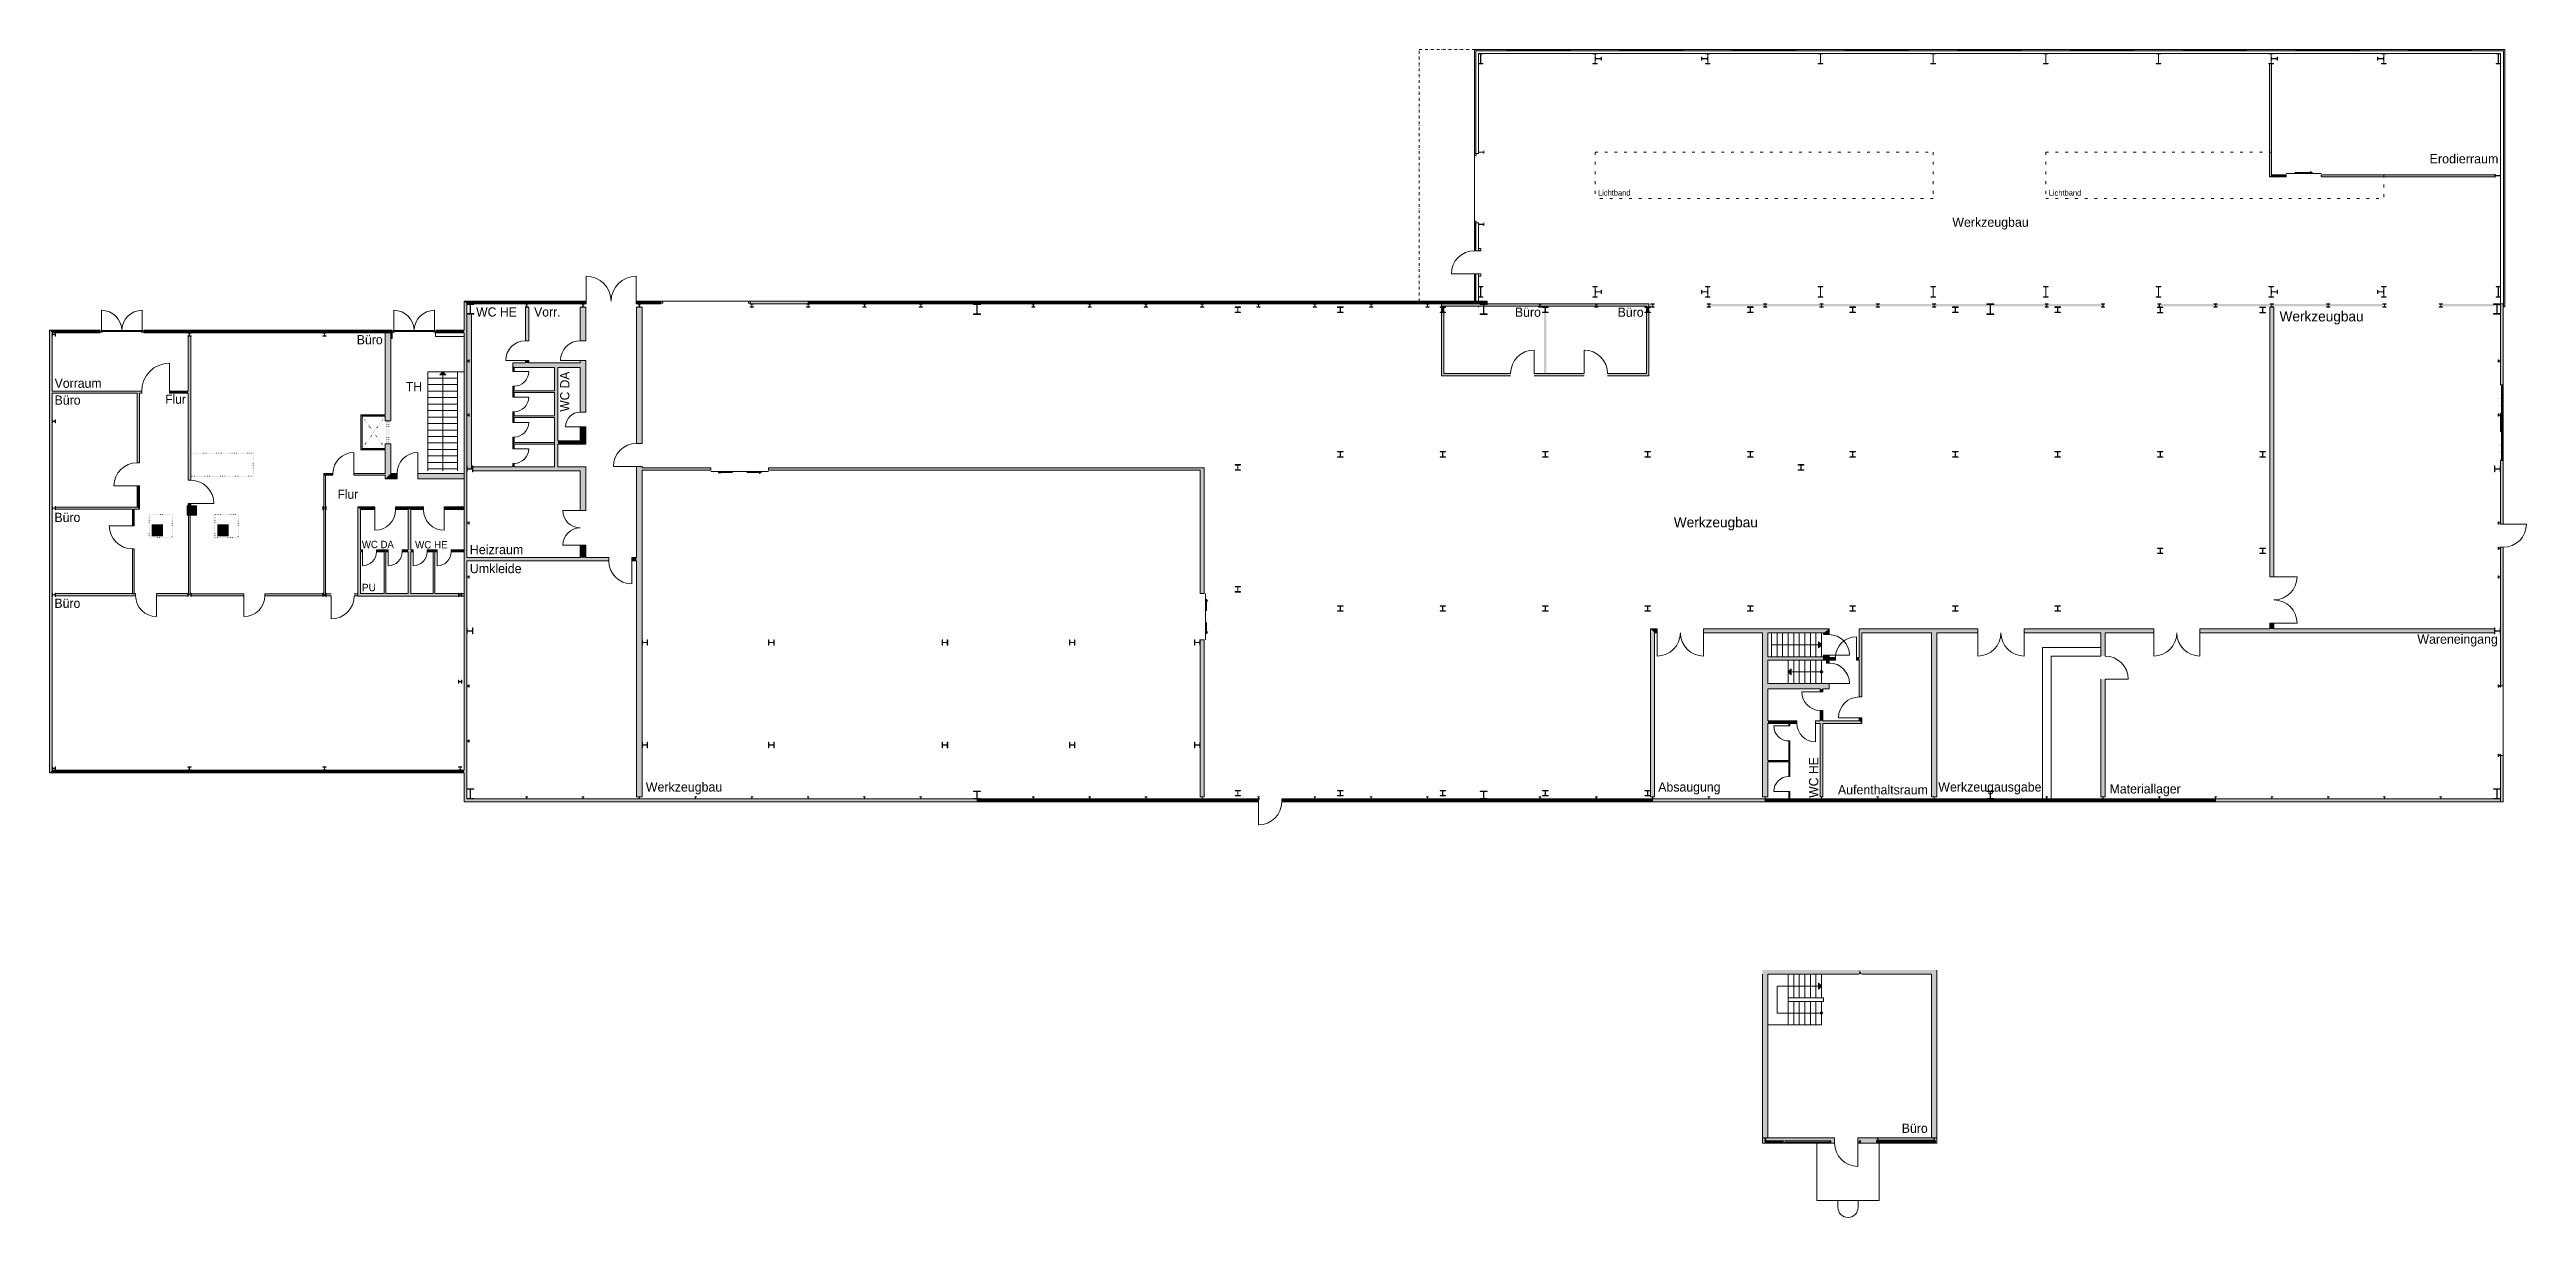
# Model space of a CAD drawing. Header units: inches. Extents: x 47334 to 154394, y 34687 to 85162.
import ezdxf

# ---------------------------------------------------------------- set-up
doc = ezdxf.new("R2010")
doc.units = ezdxf.units.IN
doc.header["$LTSCALE"] = 300
doc.header["$MEASUREMENT"] = 0
for name, pattern in [('Achse', [0.47, 0.01, -0.16, 0.3]), ('Punktlinie', [1.4, 0.4, -1]), ('Standardmuster', [0]), ('Strichpunktlinie', [0.85, 0.4, -0.24, 0.01, -0.2]), ('Wipeout_Contour', [1.01, 0.01, -1])]:
    doc.linetypes.add(name, pattern=pattern)
doc.layers.add('Grundebene', color=7, linetype='Continuous')
doc.styles.add('ARIAL', font='arial.ttf', dxfattribs={"height": 0.2})

msp = doc.modelspace()

# ---------------------------------------------------------------- texts
at = {"layer": 'Grundebene', "color": 18, "lineweight": 18, "true_color": 0x000000, "style": 'ARIAL'}
for s, height, width, p in [('Erodierraum', 400, 0.967014, (150208, 80242)), ('Lichtband', 240, 0.966786, (114261, 78849)), ('Lichtband', 240, 0.966786, (133745, 78849)), ('Werkzeugbau', 400, 0.958259, (129577, 77502)), ('WC HE', 400, 0.943565, (65774, 73622)), ('Vorr.', 400, 0.943086, (68278, 73622)), ('Büro', 400, 0.950337, (110673, 73611)), ('Büro', 400, 0.950337, (115113, 73611)), ('Werkzeugbau', 440, 0.958238, (143722, 73412)), ('Büro', 400, 0.950337, (60614, 72422)), ('Vorraum', 400, 0.947919, (47554, 70542)), ('TH', 400, 0.936901, (62737, 70388)), ('Büro', 400, 0.950337, (47554, 69812)), ('Flur', 400, 0.923506, (52338, 69852)), ('Flur', 400, 0.923506, (59783, 65746)), ('Büro', 400, 0.950337, (47544, 64742)), ('LK', 300, 0.906731, (51744, 64192)), ('LK', 300, 0.906731, (54584, 64192)), ('Werkzeugbau', 440, 0.958238, (117539, 64512)), ('WC DA', 320, 0.927802, (60834, 63612)), ('WC HE', 320, 0.943465, (63134, 63600)), ('Heizraum', 400, 0.967717, (65498, 63352)), ('Umkleide', 400, 0.960996, (65499, 62532)), ('Büro', 400, 0.950337, (47544, 61032)), ('PU', 320, 0.976311, (60834, 61752)), ('Wareneingang', 400, 0.956538, (149679, 59482)), ('Werkzeugbau', 400, 0.958259, (73107, 53092)), ('Absaugung', 400, 0.951494, (116868, 53092)), ('Aufenthaltsraum', 400, 0.955921, (124634, 52971)), ('Werkzeugausgabe', 400, 0.957373, (128971, 53092)), ('Materiallager', 400, 0.952226, (136375, 53012)), ('Büro', 400, 0.950337, (127393, 38343))]:
    msp.add_text(s, height=height, dxfattribs=dict(at, width=width)).set_placement(p)
for s, width, p in [('WC DA', 0.9279, (69804, 69512)), ('WC HE', 0.943565, (123784, 52822))]:
    msp.add_text(s, height=400, rotation=90, dxfattribs=dict(at, width=width)).set_placement(p)

# ---------------------------------------------------------------- blocks, each defined once
blk = doc.blocks.new('Color_Area-36')
at = {"layer": 'Grundebene', "true_color": 0xffffff, "transparency": 33554687}
blk.add_hatch(color=7, dxfattribs=at).paths.add_polyline_path([(138524, 52682), (138524, 52742), (138584, 52742), (138584, 52682)], flags=0)
at = {"layer": 'Grundebene', "color": 18, "linetype": 'Wipeout_Contour', "lineweight": 13, "true_color": 0x000000}
for p, q in [((138524, 52682), (138524, 52742)), ((138524, 52742), (138584, 52742)), ((138584, 52682), (138524, 52682)), ((138584, 52742), (138584, 52682))]:
    blk.add_line(p, q, dxfattribs=at)
blk = doc.blocks.new('Color_Area-3C')
at = {"layer": 'Grundebene', "true_color": 0xffffff, "transparency": 33554687}
blk.add_hatch(color=7, dxfattribs=at).paths.add_polyline_path([(140957, 52742), (140957, 52682), (140897, 52682), (140897, 52742)], flags=0)
at = {"layer": 'Grundebene', "color": 18, "linetype": 'Wipeout_Contour', "lineweight": 13, "true_color": 0x000000}
for p, q in [((140897, 52682), (140897, 52742)), ((140897, 52742), (140957, 52742)), ((140957, 52682), (140897, 52682)), ((140957, 52742), (140957, 52682))]:
    blk.add_line(p, q, dxfattribs=at)
blk = doc.blocks.new('Color_Area-42')
at = {"layer": 'Grundebene', "true_color": 0xffffff, "transparency": 33554687}
blk.add_hatch(color=7, dxfattribs=at).paths.add_polyline_path([(139318, 52682), (138584, 52682), (138584, 52742), (139318, 52742)], flags=0)
at = {"layer": 'Grundebene', "color": 18, "linetype": 'Wipeout_Contour', "lineweight": 13, "true_color": 0x000000}
for p, q in [((138584, 52682), (138584, 52742)), ((138584, 52742), (139318, 52742)), ((139318, 52682), (138584, 52682)), ((139318, 52742), (139318, 52682))]:
    blk.add_line(p, q, dxfattribs=at)
blk = doc.blocks.new('Color_Area-48')
at = {"layer": 'Grundebene', "true_color": 0xffffff, "transparency": 33554687}
blk.add_hatch(color=7, dxfattribs=at).paths.add_polyline_path([(139348, 52682), (139318, 52682), (139318, 52742), (139348, 52742)], flags=0)
at = {"layer": 'Grundebene', "color": 18, "linetype": 'Wipeout_Contour', "lineweight": 13, "true_color": 0x000000}
for p, q in [((139318, 52682), (139318, 52742)), ((139318, 52742), (139348, 52742)), ((139348, 52682), (139318, 52682)), ((139348, 52742), (139348, 52682))]:
    blk.add_line(p, q, dxfattribs=at)
blk = doc.blocks.new('Color_Area-4E')
at = {"layer": 'Grundebene', "true_color": 0xffffff, "transparency": 33554687}
blk.add_hatch(color=7, dxfattribs=at).paths.add_polyline_path([(140103, 52682), (139378, 52682), (139378, 52742), (140103, 52742)], flags=0)
at = {"layer": 'Grundebene', "color": 18, "linetype": 'Wipeout_Contour', "lineweight": 13, "true_color": 0x000000}
for p, q in [((139378, 52682), (139378, 52742)), ((139378, 52742), (140103, 52742)), ((140103, 52682), (139378, 52682)), ((140103, 52742), (140103, 52682))]:
    blk.add_line(p, q, dxfattribs=at)
blk = doc.blocks.new('Color_Area-54')
at = {"layer": 'Grundebene', "true_color": 0xffffff, "transparency": 33554687}
blk.add_hatch(color=7, dxfattribs=at).paths.add_polyline_path([(139378, 52682), (139348, 52682), (139348, 52742), (139378, 52742)], flags=0)
at = {"layer": 'Grundebene', "color": 18, "linetype": 'Wipeout_Contour', "lineweight": 13, "true_color": 0x000000}
for p, q in [((139348, 52682), (139348, 52742)), ((139348, 52742), (139378, 52742)), ((139378, 52682), (139348, 52682)), ((139378, 52742), (139378, 52682))]:
    blk.add_line(p, q, dxfattribs=at)
blk = doc.blocks.new('Color_Area-5A')
at = {"layer": 'Grundebene', "true_color": 0xffffff, "transparency": 33554687}
blk.add_hatch(color=7, dxfattribs=at).paths.add_polyline_path([(140133, 52682), (140103, 52682), (140103, 52742), (140133, 52742)], flags=0)
at = {"layer": 'Grundebene', "color": 18, "linetype": 'Wipeout_Contour', "lineweight": 13, "true_color": 0x000000}
for p, q in [((140103, 52682), (140103, 52742)), ((140103, 52742), (140133, 52742)), ((140133, 52682), (140103, 52682)), ((140133, 52742), (140133, 52682))]:
    blk.add_line(p, q, dxfattribs=at)
blk = doc.blocks.new('Color_Area-60')
at = {"layer": 'Grundebene', "true_color": 0xffffff, "transparency": 33554687}
blk.add_hatch(color=7, dxfattribs=at).paths.add_polyline_path([(140897, 52682), (140163, 52682), (140163, 52742), (140897, 52742)], flags=0)
at = {"layer": 'Grundebene', "color": 18, "linetype": 'Wipeout_Contour', "lineweight": 13, "true_color": 0x000000}
for p, q in [((140163, 52682), (140163, 52742)), ((140163, 52742), (140897, 52742)), ((140897, 52682), (140163, 52682)), ((140897, 52742), (140897, 52682))]:
    blk.add_line(p, q, dxfattribs=at)
blk = doc.blocks.new('Color_Area-66')
at = {"layer": 'Grundebene', "true_color": 0xffffff, "transparency": 33554687}
blk.add_hatch(color=7, dxfattribs=at).paths.add_polyline_path([(140163, 52682), (140133, 52682), (140133, 52742), (140163, 52742)], flags=0)
at = {"layer": 'Grundebene', "color": 18, "linetype": 'Wipeout_Contour', "lineweight": 13, "true_color": 0x000000}
for p, q in [((140133, 52682), (140133, 52742)), ((140133, 52742), (140163, 52742)), ((140163, 52682), (140133, 52682)), ((140163, 52742), (140163, 52682))]:
    blk.add_line(p, q, dxfattribs=at)
blk = doc.blocks.new('Color_Area-8C')
at = {"layer": 'Grundebene', "true_color": 0xffffff, "transparency": 33554687}
blk.add_hatch(color=7, dxfattribs=at).paths.add_polyline_path([(136091, 52682), (136091, 52742), (136151, 52742), (136151, 52682)], flags=0)
at = {"layer": 'Grundebene', "color": 18, "linetype": 'Wipeout_Contour', "lineweight": 13, "true_color": 0x000000}
for p, q in [((136091, 52682), (136091, 52742)), ((136091, 52742), (136151, 52742)), ((136151, 52682), (136091, 52682)), ((136151, 52742), (136151, 52682))]:
    blk.add_line(p, q, dxfattribs=at)
blk = doc.blocks.new('Color_Area-92')
at = {"layer": 'Grundebene', "true_color": 0xffffff, "transparency": 33554687}
blk.add_hatch(color=7, dxfattribs=at).paths.add_polyline_path([(138524, 52742), (138524, 52682), (138464, 52682), (138464, 52742)], flags=0)
at = {"layer": 'Grundebene', "color": 18, "linetype": 'Wipeout_Contour', "lineweight": 13, "true_color": 0x000000}
for p, q in [((138464, 52682), (138464, 52742)), ((138464, 52742), (138524, 52742)), ((138524, 52682), (138464, 52682)), ((138524, 52742), (138524, 52682))]:
    blk.add_line(p, q, dxfattribs=at)
blk = doc.blocks.new('Color_Area-98')
at = {"layer": 'Grundebene', "true_color": 0xffffff, "transparency": 33554687}
blk.add_hatch(color=7, dxfattribs=at).paths.add_polyline_path([(136885, 52682), (136151, 52682), (136151, 52742), (136885, 52742)], flags=0)
at = {"layer": 'Grundebene', "color": 18, "linetype": 'Wipeout_Contour', "lineweight": 13, "true_color": 0x000000}
for p, q in [((136151, 52682), (136151, 52742)), ((136151, 52742), (136885, 52742)), ((136885, 52682), (136151, 52682)), ((136885, 52742), (136885, 52682))]:
    blk.add_line(p, q, dxfattribs=at)
blk = doc.blocks.new('Color_Area-9E')
at = {"layer": 'Grundebene', "true_color": 0xffffff, "transparency": 33554687}
blk.add_hatch(color=7, dxfattribs=at).paths.add_polyline_path([(136915, 52682), (136885, 52682), (136885, 52742), (136915, 52742)], flags=0)
at = {"layer": 'Grundebene', "color": 18, "linetype": 'Wipeout_Contour', "lineweight": 13, "true_color": 0x000000}
for p, q in [((136885, 52682), (136885, 52742)), ((136885, 52742), (136915, 52742)), ((136915, 52682), (136885, 52682)), ((136915, 52742), (136915, 52682))]:
    blk.add_line(p, q, dxfattribs=at)
blk = doc.blocks.new('Color_Area-A4')
at = {"layer": 'Grundebene', "true_color": 0xffffff, "transparency": 33554687}
blk.add_hatch(color=7, dxfattribs=at).paths.add_polyline_path([(137670, 52682), (136945, 52682), (136945, 52742), (137670, 52742)], flags=0)
at = {"layer": 'Grundebene', "color": 18, "linetype": 'Wipeout_Contour', "lineweight": 13, "true_color": 0x000000}
for p, q in [((136945, 52682), (136945, 52742)), ((136945, 52742), (137670, 52742)), ((137670, 52682), (136945, 52682)), ((137670, 52742), (137670, 52682))]:
    blk.add_line(p, q, dxfattribs=at)
blk = doc.blocks.new('Color_Area-AA')
at = {"layer": 'Grundebene', "true_color": 0xffffff, "transparency": 33554687}
blk.add_hatch(color=7, dxfattribs=at).paths.add_polyline_path([(136945, 52682), (136915, 52682), (136915, 52742), (136945, 52742)], flags=0)
at = {"layer": 'Grundebene', "color": 18, "linetype": 'Wipeout_Contour', "lineweight": 13, "true_color": 0x000000}
for p, q in [((136915, 52682), (136915, 52742)), ((136915, 52742), (136945, 52742)), ((136945, 52682), (136915, 52682)), ((136945, 52742), (136945, 52682))]:
    blk.add_line(p, q, dxfattribs=at)
blk = doc.blocks.new('Color_Area-B0')
at = {"layer": 'Grundebene', "true_color": 0xffffff, "transparency": 33554687}
blk.add_hatch(color=7, dxfattribs=at).paths.add_polyline_path([(137700, 52682), (137670, 52682), (137670, 52742), (137700, 52742)], flags=0)
at = {"layer": 'Grundebene', "color": 18, "linetype": 'Wipeout_Contour', "lineweight": 13, "true_color": 0x000000}
for p, q in [((137670, 52682), (137670, 52742)), ((137670, 52742), (137700, 52742)), ((137700, 52682), (137670, 52682)), ((137700, 52742), (137700, 52682))]:
    blk.add_line(p, q, dxfattribs=at)
blk = doc.blocks.new('Color_Area-B6')
at = {"layer": 'Grundebene', "true_color": 0xffffff, "transparency": 33554687}
blk.add_hatch(color=7, dxfattribs=at).paths.add_polyline_path([(138464, 52682), (137730, 52682), (137730, 52742), (138464, 52742)], flags=0)
at = {"layer": 'Grundebene', "color": 18, "linetype": 'Wipeout_Contour', "lineweight": 13, "true_color": 0x000000}
for p, q in [((137730, 52682), (137730, 52742)), ((137730, 52742), (138464, 52742)), ((138464, 52682), (137730, 52682)), ((138464, 52742), (138464, 52682))]:
    blk.add_line(p, q, dxfattribs=at)
blk = doc.blocks.new('Color_Area-BC')
at = {"layer": 'Grundebene', "true_color": 0xffffff, "transparency": 33554687}
blk.add_hatch(color=7, dxfattribs=at).paths.add_polyline_path([(137730, 52682), (137700, 52682), (137700, 52742), (137730, 52742)], flags=0)
at = {"layer": 'Grundebene', "color": 18, "linetype": 'Wipeout_Contour', "lineweight": 13, "true_color": 0x000000}
for p, q in [((137700, 52682), (137700, 52742)), ((137700, 52742), (137730, 52742)), ((137730, 52682), (137700, 52682)), ((137730, 52742), (137730, 52682))]:
    blk.add_line(p, q, dxfattribs=at)
blk = doc.blocks.new('Color_Area-E2')
at = {"layer": 'Grundebene', "true_color": 0xffffff, "transparency": 33554687}
blk.add_hatch(color=7, dxfattribs=at).paths.add_polyline_path([(133658, 52682), (133658, 52742), (133718, 52742), (133718, 52682)], flags=0)
at = {"layer": 'Grundebene', "color": 18, "linetype": 'Wipeout_Contour', "lineweight": 13, "true_color": 0x000000}
for p, q in [((133658, 52682), (133658, 52742)), ((133658, 52742), (133718, 52742)), ((133718, 52682), (133658, 52682)), ((133718, 52742), (133718, 52682))]:
    blk.add_line(p, q, dxfattribs=at)
blk = doc.blocks.new('Color_Area-E8')
at = {"layer": 'Grundebene', "true_color": 0xffffff, "transparency": 33554687}
blk.add_hatch(color=7, dxfattribs=at).paths.add_polyline_path([(136091, 52742), (136091, 52682), (136031, 52682), (136031, 52742)], flags=0)
at = {"layer": 'Grundebene', "color": 18, "linetype": 'Wipeout_Contour', "lineweight": 13, "true_color": 0x000000}
for p, q in [((136031, 52682), (136031, 52742)), ((136031, 52742), (136091, 52742)), ((136091, 52682), (136031, 52682)), ((136091, 52742), (136091, 52682))]:
    blk.add_line(p, q, dxfattribs=at)
blk = doc.blocks.new('Color_Area-EE')
at = {"layer": 'Grundebene', "true_color": 0xffffff, "transparency": 33554687}
blk.add_hatch(color=7, dxfattribs=at).paths.add_polyline_path([(134452, 52682), (133718, 52682), (133718, 52742), (134452, 52742)], flags=0)
at = {"layer": 'Grundebene', "color": 18, "linetype": 'Wipeout_Contour', "lineweight": 13, "true_color": 0x000000}
for p, q in [((133718, 52682), (133718, 52742)), ((133718, 52742), (134452, 52742)), ((134452, 52682), (133718, 52682)), ((134452, 52742), (134452, 52682))]:
    blk.add_line(p, q, dxfattribs=at)
blk = doc.blocks.new('Color_Area-F4')
at = {"layer": 'Grundebene', "true_color": 0xffffff, "transparency": 33554687}
blk.add_hatch(color=7, dxfattribs=at).paths.add_polyline_path([(134482, 52682), (134452, 52682), (134452, 52742), (134482, 52742)], flags=0)
at = {"layer": 'Grundebene', "color": 18, "linetype": 'Wipeout_Contour', "lineweight": 13, "true_color": 0x000000}
for p, q in [((134452, 52682), (134452, 52742)), ((134452, 52742), (134482, 52742)), ((134482, 52682), (134452, 52682)), ((134482, 52742), (134482, 52682))]:
    blk.add_line(p, q, dxfattribs=at)
blk = doc.blocks.new('Color_Area-FA')
at = {"layer": 'Grundebene', "true_color": 0xffffff, "transparency": 33554687}
blk.add_hatch(color=7, dxfattribs=at).paths.add_polyline_path([(135237, 52682), (134512, 52682), (134512, 52742), (135237, 52742)], flags=0)
at = {"layer": 'Grundebene', "color": 18, "linetype": 'Wipeout_Contour', "lineweight": 13, "true_color": 0x000000}
for p, q in [((134512, 52682), (134512, 52742)), ((134512, 52742), (135237, 52742)), ((135237, 52682), (134512, 52682)), ((135237, 52742), (135237, 52682))]:
    blk.add_line(p, q, dxfattribs=at)
blk = doc.blocks.new('Color_Area-100')
at = {"layer": 'Grundebene', "true_color": 0xffffff, "transparency": 33554687}
blk.add_hatch(color=7, dxfattribs=at).paths.add_polyline_path([(134512, 52682), (134482, 52682), (134482, 52742), (134512, 52742)], flags=0)
at = {"layer": 'Grundebene', "color": 18, "linetype": 'Wipeout_Contour', "lineweight": 13, "true_color": 0x000000}
for p, q in [((134482, 52682), (134482, 52742)), ((134482, 52742), (134512, 52742)), ((134512, 52682), (134482, 52682)), ((134512, 52742), (134512, 52682))]:
    blk.add_line(p, q, dxfattribs=at)
blk = doc.blocks.new('Color_Area-106')
at = {"layer": 'Grundebene', "true_color": 0xffffff, "transparency": 33554687}
blk.add_hatch(color=7, dxfattribs=at).paths.add_polyline_path([(135267, 52682), (135237, 52682), (135237, 52742), (135267, 52742)], flags=0)
at = {"layer": 'Grundebene', "color": 18, "linetype": 'Wipeout_Contour', "lineweight": 13, "true_color": 0x000000}
for p, q in [((135237, 52682), (135237, 52742)), ((135237, 52742), (135267, 52742)), ((135267, 52682), (135237, 52682)), ((135267, 52742), (135267, 52682))]:
    blk.add_line(p, q, dxfattribs=at)
blk = doc.blocks.new('Color_Area-10C')
at = {"layer": 'Grundebene', "true_color": 0xffffff, "transparency": 33554687}
blk.add_hatch(color=7, dxfattribs=at).paths.add_polyline_path([(136031, 52682), (135297, 52682), (135297, 52742), (136031, 52742)], flags=0)
at = {"layer": 'Grundebene', "color": 18, "linetype": 'Wipeout_Contour', "lineweight": 13, "true_color": 0x000000}
for p, q in [((135297, 52682), (135297, 52742)), ((135297, 52742), (136031, 52742)), ((136031, 52682), (135297, 52682)), ((136031, 52742), (136031, 52682))]:
    blk.add_line(p, q, dxfattribs=at)
blk = doc.blocks.new('Color_Area-112')
at = {"layer": 'Grundebene', "true_color": 0xffffff, "transparency": 33554687}
blk.add_hatch(color=7, dxfattribs=at).paths.add_polyline_path([(135297, 52682), (135267, 52682), (135267, 52742), (135297, 52742)], flags=0)
at = {"layer": 'Grundebene', "color": 18, "linetype": 'Wipeout_Contour', "lineweight": 13, "true_color": 0x000000}
for p, q in [((135267, 52682), (135267, 52742)), ((135267, 52742), (135297, 52742)), ((135297, 52682), (135267, 52682)), ((135297, 52742), (135297, 52682))]:
    blk.add_line(p, q, dxfattribs=at)
blk = doc.blocks.new('Color_Area-138')
at = {"layer": 'Grundebene', "true_color": 0xffffff, "transparency": 33554687}
blk.add_hatch(color=7, dxfattribs=at).paths.add_polyline_path([(131225, 52682), (131225, 52742), (131285, 52742), (131285, 52682)], flags=0)
at = {"layer": 'Grundebene', "color": 18, "linetype": 'Wipeout_Contour', "lineweight": 13, "true_color": 0x000000}
for p, q in [((131225, 52682), (131225, 52742)), ((131225, 52742), (131285, 52742)), ((131285, 52682), (131225, 52682)), ((131285, 52742), (131285, 52682))]:
    blk.add_line(p, q, dxfattribs=at)
blk = doc.blocks.new('Color_Area-13E')
at = {"layer": 'Grundebene', "true_color": 0xffffff, "transparency": 33554687}
blk.add_hatch(color=7, dxfattribs=at).paths.add_polyline_path([(133658, 52742), (133658, 52682), (133598, 52682), (133598, 52742)], flags=0)
at = {"layer": 'Grundebene', "color": 18, "linetype": 'Wipeout_Contour', "lineweight": 13, "true_color": 0x000000}
for p, q in [((133598, 52682), (133598, 52742)), ((133598, 52742), (133658, 52742)), ((133658, 52682), (133598, 52682)), ((133658, 52742), (133658, 52682))]:
    blk.add_line(p, q, dxfattribs=at)
blk = doc.blocks.new('Color_Area-144')
at = {"layer": 'Grundebene', "true_color": 0xffffff, "transparency": 33554687}
blk.add_hatch(color=7, dxfattribs=at).paths.add_polyline_path([(132019, 52682), (131285, 52682), (131285, 52742), (132019, 52742)], flags=0)
at = {"layer": 'Grundebene', "color": 18, "linetype": 'Wipeout_Contour', "lineweight": 13, "true_color": 0x000000}
for p, q in [((131285, 52682), (131285, 52742)), ((131285, 52742), (132019, 52742)), ((132019, 52682), (131285, 52682)), ((132019, 52742), (132019, 52682))]:
    blk.add_line(p, q, dxfattribs=at)
blk = doc.blocks.new('Color_Area-14A')
at = {"layer": 'Grundebene', "true_color": 0xffffff, "transparency": 33554687}
blk.add_hatch(color=7, dxfattribs=at).paths.add_polyline_path([(132049, 52682), (132019, 52682), (132019, 52742), (132049, 52742)], flags=0)
at = {"layer": 'Grundebene', "color": 18, "linetype": 'Wipeout_Contour', "lineweight": 13, "true_color": 0x000000}
for p, q in [((132019, 52682), (132019, 52742)), ((132019, 52742), (132049, 52742)), ((132049, 52682), (132019, 52682)), ((132049, 52742), (132049, 52682))]:
    blk.add_line(p, q, dxfattribs=at)
blk = doc.blocks.new('Color_Area-150')
at = {"layer": 'Grundebene', "true_color": 0xffffff, "transparency": 33554687}
blk.add_hatch(color=7, dxfattribs=at).paths.add_polyline_path([(132804, 52682), (132079, 52682), (132079, 52742), (132804, 52742)], flags=0)
at = {"layer": 'Grundebene', "color": 18, "linetype": 'Wipeout_Contour', "lineweight": 13, "true_color": 0x000000}
for p, q in [((132079, 52682), (132079, 52742)), ((132079, 52742), (132804, 52742)), ((132804, 52682), (132079, 52682)), ((132804, 52742), (132804, 52682))]:
    blk.add_line(p, q, dxfattribs=at)
blk = doc.blocks.new('Color_Area-156')
at = {"layer": 'Grundebene', "true_color": 0xffffff, "transparency": 33554687}
blk.add_hatch(color=7, dxfattribs=at).paths.add_polyline_path([(132079, 52682), (132049, 52682), (132049, 52742), (132079, 52742)], flags=0)
at = {"layer": 'Grundebene', "color": 18, "linetype": 'Wipeout_Contour', "lineweight": 13, "true_color": 0x000000}
for p, q in [((132049, 52682), (132049, 52742)), ((132049, 52742), (132079, 52742)), ((132079, 52682), (132049, 52682)), ((132079, 52742), (132079, 52682))]:
    blk.add_line(p, q, dxfattribs=at)
blk = doc.blocks.new('Color_Area-15C')
at = {"layer": 'Grundebene', "true_color": 0xffffff, "transparency": 33554687}
blk.add_hatch(color=7, dxfattribs=at).paths.add_polyline_path([(132834, 52682), (132804, 52682), (132804, 52742), (132834, 52742)], flags=0)
at = {"layer": 'Grundebene', "color": 18, "linetype": 'Wipeout_Contour', "lineweight": 13, "true_color": 0x000000}
for p, q in [((132804, 52682), (132804, 52742)), ((132804, 52742), (132834, 52742)), ((132834, 52682), (132804, 52682)), ((132834, 52742), (132834, 52682))]:
    blk.add_line(p, q, dxfattribs=at)
blk = doc.blocks.new('Color_Area-162')
at = {"layer": 'Grundebene', "true_color": 0xffffff, "transparency": 33554687}
blk.add_hatch(color=7, dxfattribs=at).paths.add_polyline_path([(133598, 52682), (132864, 52682), (132864, 52742), (133598, 52742)], flags=0)
at = {"layer": 'Grundebene', "color": 18, "linetype": 'Wipeout_Contour', "lineweight": 13, "true_color": 0x000000}
for p, q in [((132864, 52682), (132864, 52742)), ((132864, 52742), (133598, 52742)), ((133598, 52682), (132864, 52682)), ((133598, 52742), (133598, 52682))]:
    blk.add_line(p, q, dxfattribs=at)
blk = doc.blocks.new('Color_Area-168')
at = {"layer": 'Grundebene', "true_color": 0xffffff, "transparency": 33554687}
blk.add_hatch(color=7, dxfattribs=at).paths.add_polyline_path([(132864, 52682), (132834, 52682), (132834, 52742), (132864, 52742)], flags=0)
at = {"layer": 'Grundebene', "color": 18, "linetype": 'Wipeout_Contour', "lineweight": 13, "true_color": 0x000000}
for p, q in [((132834, 52682), (132834, 52742)), ((132834, 52742), (132864, 52742)), ((132864, 52682), (132834, 52682)), ((132864, 52742), (132864, 52682))]:
    blk.add_line(p, q, dxfattribs=at)
blk = doc.blocks.new('Color_Area-18E')
at = {"layer": 'Grundebene', "true_color": 0xffffff, "transparency": 33554687}
blk.add_hatch(color=7, dxfattribs=at).paths.add_polyline_path([(128792, 52682), (128792, 52742), (128852, 52742), (128852, 52682)], flags=0)
at = {"layer": 'Grundebene', "color": 18, "linetype": 'Wipeout_Contour', "lineweight": 13, "true_color": 0x000000}
for p, q in [((128792, 52682), (128792, 52742)), ((128792, 52742), (128852, 52742)), ((128852, 52682), (128792, 52682)), ((128852, 52742), (128852, 52682))]:
    blk.add_line(p, q, dxfattribs=at)
blk = doc.blocks.new('Color_Area-194')
at = {"layer": 'Grundebene', "true_color": 0xffffff, "transparency": 33554687}
blk.add_hatch(color=7, dxfattribs=at).paths.add_polyline_path([(131225, 52742), (131225, 52682), (131165, 52682), (131165, 52742)], flags=0)
at = {"layer": 'Grundebene', "color": 18, "linetype": 'Wipeout_Contour', "lineweight": 13, "true_color": 0x000000}
for p, q in [((131165, 52682), (131165, 52742)), ((131165, 52742), (131225, 52742)), ((131225, 52682), (131165, 52682)), ((131225, 52742), (131225, 52682))]:
    blk.add_line(p, q, dxfattribs=at)
blk = doc.blocks.new('Color_Area-19A')
at = {"layer": 'Grundebene', "true_color": 0xffffff, "transparency": 33554687}
blk.add_hatch(color=7, dxfattribs=at).paths.add_polyline_path([(129586, 52682), (128852, 52682), (128852, 52742), (129586, 52742)], flags=0)
at = {"layer": 'Grundebene', "color": 18, "linetype": 'Wipeout_Contour', "lineweight": 13, "true_color": 0x000000}
for p, q in [((128852, 52682), (128852, 52742)), ((128852, 52742), (129586, 52742)), ((129586, 52682), (128852, 52682)), ((129586, 52742), (129586, 52682))]:
    blk.add_line(p, q, dxfattribs=at)
blk = doc.blocks.new('Color_Area-1A0')
at = {"layer": 'Grundebene', "true_color": 0xffffff, "transparency": 33554687}
blk.add_hatch(color=7, dxfattribs=at).paths.add_polyline_path([(129616, 52682), (129586, 52682), (129586, 52742), (129616, 52742)], flags=0)
at = {"layer": 'Grundebene', "color": 18, "linetype": 'Wipeout_Contour', "lineweight": 13, "true_color": 0x000000}
for p, q in [((129586, 52682), (129586, 52742)), ((129586, 52742), (129616, 52742)), ((129616, 52682), (129586, 52682)), ((129616, 52742), (129616, 52682))]:
    blk.add_line(p, q, dxfattribs=at)
blk = doc.blocks.new('Color_Area-1A6')
at = {"layer": 'Grundebene', "true_color": 0xffffff, "transparency": 33554687}
blk.add_hatch(color=7, dxfattribs=at).paths.add_polyline_path([(130371, 52682), (129646, 52682), (129646, 52742), (130371, 52742)], flags=0)
at = {"layer": 'Grundebene', "color": 18, "linetype": 'Wipeout_Contour', "lineweight": 13, "true_color": 0x000000}
for p, q in [((129646, 52682), (129646, 52742)), ((129646, 52742), (130371, 52742)), ((130371, 52682), (129646, 52682)), ((130371, 52742), (130371, 52682))]:
    blk.add_line(p, q, dxfattribs=at)
blk = doc.blocks.new('Color_Area-1AC')
at = {"layer": 'Grundebene', "true_color": 0xffffff, "transparency": 33554687}
blk.add_hatch(color=7, dxfattribs=at).paths.add_polyline_path([(129646, 52682), (129616, 52682), (129616, 52742), (129646, 52742)], flags=0)
at = {"layer": 'Grundebene', "color": 18, "linetype": 'Wipeout_Contour', "lineweight": 13, "true_color": 0x000000}
for p, q in [((129616, 52682), (129616, 52742)), ((129616, 52742), (129646, 52742)), ((129646, 52682), (129616, 52682)), ((129646, 52742), (129646, 52682))]:
    blk.add_line(p, q, dxfattribs=at)
blk = doc.blocks.new('Color_Area-1B2')
at = {"layer": 'Grundebene', "true_color": 0xffffff, "transparency": 33554687}
blk.add_hatch(color=7, dxfattribs=at).paths.add_polyline_path([(130401, 52682), (130371, 52682), (130371, 52742), (130401, 52742)], flags=0)
at = {"layer": 'Grundebene', "color": 18, "linetype": 'Wipeout_Contour', "lineweight": 13, "true_color": 0x000000}
for p, q in [((130371, 52682), (130371, 52742)), ((130371, 52742), (130401, 52742)), ((130401, 52682), (130371, 52682)), ((130401, 52742), (130401, 52682))]:
    blk.add_line(p, q, dxfattribs=at)
blk = doc.blocks.new('Color_Area-1B8')
at = {"layer": 'Grundebene', "true_color": 0xffffff, "transparency": 33554687}
blk.add_hatch(color=7, dxfattribs=at).paths.add_polyline_path([(131165, 52682), (130431, 52682), (130431, 52742), (131165, 52742)], flags=0)
at = {"layer": 'Grundebene', "color": 18, "linetype": 'Wipeout_Contour', "lineweight": 13, "true_color": 0x000000}
for p, q in [((130431, 52682), (130431, 52742)), ((130431, 52742), (131165, 52742)), ((131165, 52682), (130431, 52682)), ((131165, 52742), (131165, 52682))]:
    blk.add_line(p, q, dxfattribs=at)
blk = doc.blocks.new('Color_Area-1BE')
at = {"layer": 'Grundebene', "true_color": 0xffffff, "transparency": 33554687}
blk.add_hatch(color=7, dxfattribs=at).paths.add_polyline_path([(130431, 52682), (130401, 52682), (130401, 52742), (130431, 52742)], flags=0)
at = {"layer": 'Grundebene', "color": 18, "linetype": 'Wipeout_Contour', "lineweight": 13, "true_color": 0x000000}
for p, q in [((130401, 52682), (130401, 52742)), ((130401, 52742), (130431, 52742)), ((130431, 52682), (130401, 52682)), ((130431, 52742), (130431, 52682))]:
    blk.add_line(p, q, dxfattribs=at)
blk = doc.blocks.new('Color_Area-1E4')
at = {"layer": 'Grundebene', "true_color": 0xffffff, "transparency": 33554687}
blk.add_hatch(color=7, dxfattribs=at).paths.add_polyline_path([(128792, 52682), (128792, 52742), (128732, 52742), (128732, 52682)], flags=0)
at = {"layer": 'Grundebene', "color": 18, "linetype": 'Wipeout_Contour', "lineweight": 13, "true_color": 0x000000}
for p, q in [((128792, 52742), (128732, 52742)), ((128732, 52742), (128732, 52682)), ((128732, 52682), (128792, 52682)), ((128792, 52682), (128792, 52742))]:
    blk.add_line(p, q, dxfattribs=at)
blk = doc.blocks.new('Color_Area-1EA')
at = {"layer": 'Grundebene', "true_color": 0xffffff, "transparency": 33554687}
blk.add_hatch(color=7, dxfattribs=at).paths.add_polyline_path([(126359, 52742), (126359, 52682), (126419, 52682), (126419, 52742)], flags=0)
at = {"layer": 'Grundebene', "color": 18, "linetype": 'Wipeout_Contour', "lineweight": 13, "true_color": 0x000000}
for p, q in [((126359, 52742), (126359, 52682)), ((126419, 52742), (126359, 52742)), ((126359, 52682), (126419, 52682)), ((126419, 52682), (126419, 52742))]:
    blk.add_line(p, q, dxfattribs=at)
blk = doc.blocks.new('Color_Area-1F0')
at = {"layer": 'Grundebene', "true_color": 0xffffff, "transparency": 33554687}
blk.add_hatch(color=7, dxfattribs=at).paths.add_polyline_path([(127998, 52682), (128732, 52682), (128732, 52742), (127998, 52742)], flags=0)
at = {"layer": 'Grundebene', "color": 18, "linetype": 'Wipeout_Contour', "lineweight": 13, "true_color": 0x000000}
for p, q in [((128732, 52742), (127998, 52742)), ((127998, 52742), (127998, 52682)), ((127998, 52682), (128732, 52682)), ((128732, 52682), (128732, 52742))]:
    blk.add_line(p, q, dxfattribs=at)
blk = doc.blocks.new('Color_Area-1F6')
at = {"layer": 'Grundebene', "true_color": 0xffffff, "transparency": 33554687}
blk.add_hatch(color=7, dxfattribs=at).paths.add_polyline_path([(127968, 52682), (127998, 52682), (127998, 52742), (127968, 52742)], flags=0)
at = {"layer": 'Grundebene', "color": 18, "linetype": 'Wipeout_Contour', "lineweight": 13, "true_color": 0x000000}
for p, q in [((127998, 52742), (127968, 52742)), ((127968, 52742), (127968, 52682)), ((127968, 52682), (127998, 52682)), ((127998, 52682), (127998, 52742))]:
    blk.add_line(p, q, dxfattribs=at)
blk = doc.blocks.new('Color_Area-1FC')
at = {"layer": 'Grundebene', "true_color": 0xffffff, "transparency": 33554687}
blk.add_hatch(color=7, dxfattribs=at).paths.add_polyline_path([(127213, 52682), (127938, 52682), (127938, 52742), (127213, 52742)], flags=0)
at = {"layer": 'Grundebene', "color": 18, "linetype": 'Wipeout_Contour', "lineweight": 13, "true_color": 0x000000}
for p, q in [((127938, 52742), (127213, 52742)), ((127213, 52742), (127213, 52682)), ((127213, 52682), (127938, 52682)), ((127938, 52682), (127938, 52742))]:
    blk.add_line(p, q, dxfattribs=at)
blk = doc.blocks.new('Color_Area-202')
at = {"layer": 'Grundebene', "true_color": 0xffffff, "transparency": 33554687}
blk.add_hatch(color=7, dxfattribs=at).paths.add_polyline_path([(127938, 52682), (127968, 52682), (127968, 52742), (127938, 52742)], flags=0)
at = {"layer": 'Grundebene', "color": 18, "linetype": 'Wipeout_Contour', "lineweight": 13, "true_color": 0x000000}
for p, q in [((127968, 52742), (127938, 52742)), ((127938, 52742), (127938, 52682)), ((127938, 52682), (127968, 52682)), ((127968, 52682), (127968, 52742))]:
    blk.add_line(p, q, dxfattribs=at)
blk = doc.blocks.new('Color_Area-208')
at = {"layer": 'Grundebene', "true_color": 0xffffff, "transparency": 33554687}
blk.add_hatch(color=7, dxfattribs=at).paths.add_polyline_path([(127183, 52682), (127213, 52682), (127213, 52742), (127183, 52742)], flags=0)
at = {"layer": 'Grundebene', "color": 18, "linetype": 'Wipeout_Contour', "lineweight": 13, "true_color": 0x000000}
for p, q in [((127213, 52742), (127183, 52742)), ((127183, 52742), (127183, 52682)), ((127183, 52682), (127213, 52682)), ((127213, 52682), (127213, 52742))]:
    blk.add_line(p, q, dxfattribs=at)
blk = doc.blocks.new('Color_Area-20E')
at = {"layer": 'Grundebene', "true_color": 0xffffff, "transparency": 33554687}
blk.add_hatch(color=7, dxfattribs=at).paths.add_polyline_path([(126419, 52682), (127153, 52682), (127153, 52742), (126419, 52742)], flags=0)
at = {"layer": 'Grundebene', "color": 18, "linetype": 'Wipeout_Contour', "lineweight": 13, "true_color": 0x000000}
for p, q in [((127153, 52742), (126419, 52742)), ((126419, 52742), (126419, 52682)), ((126419, 52682), (127153, 52682)), ((127153, 52682), (127153, 52742))]:
    blk.add_line(p, q, dxfattribs=at)
blk = doc.blocks.new('Color_Area-214')
at = {"layer": 'Grundebene', "true_color": 0xffffff, "transparency": 33554687}
blk.add_hatch(color=7, dxfattribs=at).paths.add_polyline_path([(127153, 52682), (127183, 52682), (127183, 52742), (127153, 52742)], flags=0)
at = {"layer": 'Grundebene', "color": 18, "linetype": 'Wipeout_Contour', "lineweight": 13, "true_color": 0x000000}
for p, q in [((127183, 52742), (127153, 52742)), ((127153, 52742), (127153, 52682)), ((127153, 52682), (127183, 52682)), ((127183, 52682), (127183, 52742))]:
    blk.add_line(p, q, dxfattribs=at)
blk = doc.blocks.new('Color_Area-23A')
at = {"layer": 'Grundebene', "true_color": 0xffffff, "transparency": 33554687}
blk.add_hatch(color=7, dxfattribs=at).paths.add_polyline_path([(123926, 52682), (123926, 52742), (123986, 52742), (123986, 52682)], flags=0)
at = {"layer": 'Grundebene', "color": 18, "linetype": 'Wipeout_Contour', "lineweight": 13, "true_color": 0x000000}
for p, q in [((123926, 52682), (123926, 52742)), ((123926, 52742), (123986, 52742)), ((123986, 52682), (123926, 52682)), ((123986, 52742), (123986, 52682))]:
    blk.add_line(p, q, dxfattribs=at)
blk = doc.blocks.new('Color_Area-240')
at = {"layer": 'Grundebene', "true_color": 0xffffff, "transparency": 33554687}
blk.add_hatch(color=7, dxfattribs=at).paths.add_polyline_path([(124376, 52742), (124376, 52682), (124346, 52682), (124346, 52742)], flags=0)
at = {"layer": 'Grundebene', "color": 18, "linetype": 'Wipeout_Contour', "lineweight": 13, "true_color": 0x000000}
for p, q in [((124346, 52682), (124346, 52742)), ((124346, 52742), (124376, 52742)), ((124376, 52682), (124346, 52682)), ((124376, 52742), (124376, 52682))]:
    blk.add_line(p, q, dxfattribs=at)
blk = doc.blocks.new('Color_Area-246')
at = {"layer": 'Grundebene', "true_color": 0xffffff, "transparency": 33554687}
blk.add_hatch(color=7, dxfattribs=at).paths.add_polyline_path([(124346, 52682), (123986, 52682), (123986, 52742), (124346, 52742)], flags=0)
at = {"layer": 'Grundebene', "color": 18, "linetype": 'Wipeout_Contour', "lineweight": 13, "true_color": 0x000000}
for p, q in [((123986, 52682), (123986, 52742)), ((123986, 52742), (124346, 52742)), ((124346, 52682), (123986, 52682)), ((124346, 52742), (124346, 52682))]:
    blk.add_line(p, q, dxfattribs=at)
blk = doc.blocks.new('Color_Area-24C')
at = {"layer": 'Grundebene', "true_color": 0xffffff, "transparency": 33554687}
blk.add_hatch(color=7, dxfattribs=at).paths.add_polyline_path([(124376, 52682), (124376, 52742), (124406, 52742), (124406, 52682)], flags=0)
at = {"layer": 'Grundebene', "color": 18, "linetype": 'Wipeout_Contour', "lineweight": 13, "true_color": 0x000000}
for p, q in [((124376, 52682), (124376, 52742)), ((124376, 52742), (124406, 52742)), ((124406, 52682), (124376, 52682)), ((124406, 52742), (124406, 52682))]:
    blk.add_line(p, q, dxfattribs=at)
blk = doc.blocks.new('Color_Area-252')
at = {"layer": 'Grundebene', "true_color": 0xffffff, "transparency": 33554687}
blk.add_hatch(color=7, dxfattribs=at).paths.add_polyline_path([(126359, 52742), (126359, 52682), (126299, 52682), (126299, 52742)], flags=0)
at = {"layer": 'Grundebene', "color": 18, "linetype": 'Wipeout_Contour', "lineweight": 13, "true_color": 0x000000}
for p, q in [((126299, 52682), (126299, 52742)), ((126299, 52742), (126359, 52742)), ((126359, 52682), (126299, 52682)), ((126359, 52742), (126359, 52682))]:
    blk.add_line(p, q, dxfattribs=at)
blk = doc.blocks.new('Color_Area-258')
at = {"layer": 'Grundebene', "true_color": 0xffffff, "transparency": 33554687}
blk.add_hatch(color=7, dxfattribs=at).paths.add_polyline_path([(125323, 52682), (124406, 52682), (124406, 52742), (125323, 52742)], flags=0)
at = {"layer": 'Grundebene', "color": 18, "linetype": 'Wipeout_Contour', "lineweight": 13, "true_color": 0x000000}
for p, q in [((124406, 52682), (124406, 52742)), ((124406, 52742), (125323, 52742)), ((125323, 52682), (124406, 52682)), ((125323, 52742), (125323, 52682))]:
    blk.add_line(p, q, dxfattribs=at)
blk = doc.blocks.new('Color_Area-25E')
at = {"layer": 'Grundebene', "true_color": 0xffffff, "transparency": 33554687}
blk.add_hatch(color=7, dxfattribs=at).paths.add_polyline_path([(125353, 52682), (125323, 52682), (125323, 52742), (125353, 52742)], flags=0)
at = {"layer": 'Grundebene', "color": 18, "linetype": 'Wipeout_Contour', "lineweight": 13, "true_color": 0x000000}
for p, q in [((125323, 52682), (125323, 52742)), ((125323, 52742), (125353, 52742)), ((125353, 52682), (125323, 52682)), ((125353, 52742), (125353, 52682))]:
    blk.add_line(p, q, dxfattribs=at)
blk = doc.blocks.new('Color_Area-264')
at = {"layer": 'Grundebene', "true_color": 0xffffff, "transparency": 33554687}
blk.add_hatch(color=7, dxfattribs=at).paths.add_polyline_path([(126299, 52682), (125383, 52682), (125383, 52742), (126299, 52742)], flags=0)
at = {"layer": 'Grundebene', "color": 18, "linetype": 'Wipeout_Contour', "lineweight": 13, "true_color": 0x000000}
for p, q in [((125383, 52682), (125383, 52742)), ((125383, 52742), (126299, 52742)), ((126299, 52682), (125383, 52682)), ((126299, 52742), (126299, 52682))]:
    blk.add_line(p, q, dxfattribs=at)
blk = doc.blocks.new('Color_Area-26A')
at = {"layer": 'Grundebene', "true_color": 0xffffff, "transparency": 33554687}
blk.add_hatch(color=7, dxfattribs=at).paths.add_polyline_path([(125383, 52682), (125353, 52682), (125353, 52742), (125383, 52742)], flags=0)
at = {"layer": 'Grundebene', "color": 18, "linetype": 'Wipeout_Contour', "lineweight": 13, "true_color": 0x000000}
for p, q in [((125353, 52682), (125353, 52742)), ((125353, 52742), (125383, 52742)), ((125383, 52682), (125353, 52682)), ((125383, 52742), (125383, 52682))]:
    blk.add_line(p, q, dxfattribs=at)
blk = doc.blocks.new('Color_Area-28E')
at = {"layer": 'Grundebene', "true_color": 0xffffff, "transparency": 33554687}
blk.add_hatch(color=7, dxfattribs=at).paths.add_polyline_path([(123926, 52682), (123926, 52742), (123866, 52742), (123866, 52682)], flags=0)
at = {"layer": 'Grundebene', "color": 18, "linetype": 'Wipeout_Contour', "lineweight": 13, "true_color": 0x000000}
for p, q in [((123926, 52742), (123866, 52742)), ((123866, 52742), (123866, 52682)), ((123866, 52682), (123926, 52682)), ((123926, 52682), (123926, 52742))]:
    blk.add_line(p, q, dxfattribs=at)
blk = doc.blocks.new('Color_Area-294')
at = {"layer": 'Grundebene', "true_color": 0xffffff, "transparency": 33554687}
blk.add_hatch(color=7, dxfattribs=at).paths.add_polyline_path([(121493, 52742), (121493, 52682), (121553, 52682), (121553, 52742)], flags=0)
at = {"layer": 'Grundebene', "color": 18, "linetype": 'Wipeout_Contour', "lineweight": 13, "true_color": 0x000000}
for p, q in [((121493, 52742), (121493, 52682)), ((121553, 52742), (121493, 52742)), ((121493, 52682), (121553, 52682)), ((121553, 52682), (121553, 52742))]:
    blk.add_line(p, q, dxfattribs=at)
blk = doc.blocks.new('Color_Area-29A')
at = {"layer": 'Grundebene', "true_color": 0xffffff, "transparency": 33554687}
blk.add_hatch(color=7, dxfattribs=at).paths.add_polyline_path([(123132, 52682), (123866, 52682), (123866, 52742), (123132, 52742)], flags=0)
at = {"layer": 'Grundebene', "color": 18, "linetype": 'Wipeout_Contour', "lineweight": 13, "true_color": 0x000000}
for p, q in [((123866, 52742), (123132, 52742)), ((123132, 52742), (123132, 52682)), ((123132, 52682), (123866, 52682)), ((123866, 52682), (123866, 52742))]:
    blk.add_line(p, q, dxfattribs=at)
blk = doc.blocks.new('Color_Area-2A0')
at = {"layer": 'Grundebene', "true_color": 0xffffff, "transparency": 33554687}
blk.add_hatch(color=7, dxfattribs=at).paths.add_polyline_path([(123102, 52682), (123132, 52682), (123132, 52742), (123102, 52742)], flags=0)
at = {"layer": 'Grundebene', "color": 18, "linetype": 'Wipeout_Contour', "lineweight": 13, "true_color": 0x000000}
for p, q in [((123132, 52742), (123102, 52742)), ((123102, 52742), (123102, 52682)), ((123102, 52682), (123132, 52682)), ((123132, 52682), (123132, 52742))]:
    blk.add_line(p, q, dxfattribs=at)
blk = doc.blocks.new('Color_Area-2A6')
at = {"layer": 'Grundebene', "true_color": 0xffffff, "transparency": 33554687}
blk.add_hatch(color=7, dxfattribs=at).paths.add_polyline_path([(122347, 52682), (123072, 52682), (123072, 52742), (122347, 52742)], flags=0)
at = {"layer": 'Grundebene', "color": 18, "linetype": 'Wipeout_Contour', "lineweight": 13, "true_color": 0x000000}
for p, q in [((123072, 52742), (122347, 52742)), ((122347, 52742), (122347, 52682)), ((122347, 52682), (123072, 52682)), ((123072, 52682), (123072, 52742))]:
    blk.add_line(p, q, dxfattribs=at)
blk = doc.blocks.new('Color_Area-2AC')
at = {"layer": 'Grundebene', "true_color": 0xffffff, "transparency": 33554687}
blk.add_hatch(color=7, dxfattribs=at).paths.add_polyline_path([(123072, 52682), (123102, 52682), (123102, 52742), (123072, 52742)], flags=0)
at = {"layer": 'Grundebene', "color": 18, "linetype": 'Wipeout_Contour', "lineweight": 13, "true_color": 0x000000}
for p, q in [((123102, 52742), (123072, 52742)), ((123072, 52742), (123072, 52682)), ((123072, 52682), (123102, 52682)), ((123102, 52682), (123102, 52742))]:
    blk.add_line(p, q, dxfattribs=at)
blk = doc.blocks.new('Color_Area-2B2')
at = {"layer": 'Grundebene', "true_color": 0xffffff, "transparency": 33554687}
blk.add_hatch(color=7, dxfattribs=at).paths.add_polyline_path([(122317, 52682), (122347, 52682), (122347, 52742), (122317, 52742)], flags=0)
at = {"layer": 'Grundebene', "color": 18, "linetype": 'Wipeout_Contour', "lineweight": 13, "true_color": 0x000000}
for p, q in [((122347, 52742), (122317, 52742)), ((122317, 52742), (122317, 52682)), ((122317, 52682), (122347, 52682)), ((122347, 52682), (122347, 52742))]:
    blk.add_line(p, q, dxfattribs=at)
blk = doc.blocks.new('Color_Area-2B8')
at = {"layer": 'Grundebene', "true_color": 0xffffff, "transparency": 33554687}
blk.add_hatch(color=7, dxfattribs=at).paths.add_polyline_path([(121553, 52682), (122287, 52682), (122287, 52742), (121553, 52742)], flags=0)
at = {"layer": 'Grundebene', "color": 18, "linetype": 'Wipeout_Contour', "lineweight": 13, "true_color": 0x000000}
for p, q in [((122287, 52742), (121553, 52742)), ((121553, 52742), (121553, 52682)), ((121553, 52682), (122287, 52682)), ((122287, 52682), (122287, 52742))]:
    blk.add_line(p, q, dxfattribs=at)
blk = doc.blocks.new('Color_Area-2BE')
at = {"layer": 'Grundebene', "true_color": 0xffffff, "transparency": 33554687}
blk.add_hatch(color=7, dxfattribs=at).paths.add_polyline_path([(122287, 52682), (122317, 52682), (122317, 52742), (122287, 52742)], flags=0)
at = {"layer": 'Grundebene', "color": 18, "linetype": 'Wipeout_Contour', "lineweight": 13, "true_color": 0x000000}
for p, q in [((122317, 52742), (122287, 52742)), ((122287, 52742), (122287, 52682)), ((122287, 52682), (122317, 52682)), ((122317, 52682), (122317, 52742))]:
    blk.add_line(p, q, dxfattribs=at)
blk = doc.blocks.new('Color_Area-2E4')
at = {"layer": 'Grundebene', "true_color": 0xffffff, "transparency": 33554687}
blk.add_hatch(color=7, dxfattribs=at).paths.add_polyline_path([(114191, 52682), (114191, 52742), (114251, 52742), (114251, 52682)], flags=0)
at = {"layer": 'Grundebene', "color": 18, "linetype": 'Wipeout_Contour', "lineweight": 13, "true_color": 0x000000}
for p, q in [((114191, 52682), (114191, 52742)), ((114191, 52742), (114251, 52742)), ((114251, 52682), (114191, 52682)), ((114251, 52742), (114251, 52682))]:
    blk.add_line(p, q, dxfattribs=at)
blk = doc.blocks.new('Color_Area-2EA')
at = {"layer": 'Grundebene', "true_color": 0xffffff, "transparency": 33554687}
blk.add_hatch(color=7, dxfattribs=at).paths.add_polyline_path([(116624, 52742), (116624, 52682), (116564, 52682), (116564, 52742)], flags=0)
at = {"layer": 'Grundebene', "color": 18, "linetype": 'Wipeout_Contour', "lineweight": 13, "true_color": 0x000000}
for p, q in [((116564, 52682), (116564, 52742)), ((116564, 52742), (116624, 52742)), ((116624, 52682), (116564, 52682)), ((116624, 52742), (116624, 52682))]:
    blk.add_line(p, q, dxfattribs=at)
blk = doc.blocks.new('Color_Area-2F0')
at = {"layer": 'Grundebene', "true_color": 0xffffff, "transparency": 33554687}
blk.add_hatch(color=7, dxfattribs=at).paths.add_polyline_path([(114985, 52682), (114251, 52682), (114251, 52742), (114985, 52742)], flags=0)
at = {"layer": 'Grundebene', "color": 18, "linetype": 'Wipeout_Contour', "lineweight": 13, "true_color": 0x000000}
for p, q in [((114251, 52682), (114251, 52742)), ((114251, 52742), (114985, 52742)), ((114985, 52682), (114251, 52682)), ((114985, 52742), (114985, 52682))]:
    blk.add_line(p, q, dxfattribs=at)
blk = doc.blocks.new('Color_Area-2F6')
at = {"layer": 'Grundebene', "true_color": 0xffffff, "transparency": 33554687}
blk.add_hatch(color=7, dxfattribs=at).paths.add_polyline_path([(115015, 52682), (114985, 52682), (114985, 52742), (115015, 52742)], flags=0)
at = {"layer": 'Grundebene', "color": 18, "linetype": 'Wipeout_Contour', "lineweight": 13, "true_color": 0x000000}
for p, q in [((114985, 52682), (114985, 52742)), ((114985, 52742), (115015, 52742)), ((115015, 52682), (114985, 52682)), ((115015, 52742), (115015, 52682))]:
    blk.add_line(p, q, dxfattribs=at)
blk = doc.blocks.new('Color_Area-2FC')
at = {"layer": 'Grundebene', "true_color": 0xffffff, "transparency": 33554687}
blk.add_hatch(color=7, dxfattribs=at).paths.add_polyline_path([(115770, 52682), (115045, 52682), (115045, 52742), (115770, 52742)], flags=0)
at = {"layer": 'Grundebene', "color": 18, "linetype": 'Wipeout_Contour', "lineweight": 13, "true_color": 0x000000}
for p, q in [((115045, 52682), (115045, 52742)), ((115045, 52742), (115770, 52742)), ((115770, 52682), (115045, 52682)), ((115770, 52742), (115770, 52682))]:
    blk.add_line(p, q, dxfattribs=at)
blk = doc.blocks.new('Color_Area-302')
at = {"layer": 'Grundebene', "true_color": 0xffffff, "transparency": 33554687}
blk.add_hatch(color=7, dxfattribs=at).paths.add_polyline_path([(115045, 52682), (115015, 52682), (115015, 52742), (115045, 52742)], flags=0)
at = {"layer": 'Grundebene', "color": 18, "linetype": 'Wipeout_Contour', "lineweight": 13, "true_color": 0x000000}
for p, q in [((115015, 52682), (115015, 52742)), ((115015, 52742), (115045, 52742)), ((115045, 52682), (115015, 52682)), ((115045, 52742), (115045, 52682))]:
    blk.add_line(p, q, dxfattribs=at)
blk = doc.blocks.new('Color_Area-308')
at = {"layer": 'Grundebene', "true_color": 0xffffff, "transparency": 33554687}
blk.add_hatch(color=7, dxfattribs=at).paths.add_polyline_path([(115800, 52682), (115770, 52682), (115770, 52742), (115800, 52742)], flags=0)
at = {"layer": 'Grundebene', "color": 18, "linetype": 'Wipeout_Contour', "lineweight": 13, "true_color": 0x000000}
for p, q in [((115770, 52682), (115770, 52742)), ((115770, 52742), (115800, 52742)), ((115800, 52682), (115770, 52682)), ((115800, 52742), (115800, 52682))]:
    blk.add_line(p, q, dxfattribs=at)
blk = doc.blocks.new('Color_Area-30E')
at = {"layer": 'Grundebene', "true_color": 0xffffff, "transparency": 33554687}
blk.add_hatch(color=7, dxfattribs=at).paths.add_polyline_path([(116564, 52682), (115830, 52682), (115830, 52742), (116564, 52742)], flags=0)
at = {"layer": 'Grundebene', "color": 18, "linetype": 'Wipeout_Contour', "lineweight": 13, "true_color": 0x000000}
for p, q in [((115830, 52682), (115830, 52742)), ((115830, 52742), (116564, 52742)), ((116564, 52682), (115830, 52682)), ((116564, 52742), (116564, 52682))]:
    blk.add_line(p, q, dxfattribs=at)
blk = doc.blocks.new('Color_Area-314')
at = {"layer": 'Grundebene', "true_color": 0xffffff, "transparency": 33554687}
blk.add_hatch(color=7, dxfattribs=at).paths.add_polyline_path([(115830, 52682), (115800, 52682), (115800, 52742), (115830, 52742)], flags=0)
at = {"layer": 'Grundebene', "color": 18, "linetype": 'Wipeout_Contour', "lineweight": 13, "true_color": 0x000000}
for p, q in [((115800, 52682), (115800, 52742)), ((115800, 52742), (115830, 52742)), ((115830, 52682), (115800, 52682)), ((115830, 52742), (115830, 52682))]:
    blk.add_line(p, q, dxfattribs=at)
blk = doc.blocks.new('Color_Area-33A')
at = {"layer": 'Grundebene', "true_color": 0xffffff, "transparency": 33554687}
blk.add_hatch(color=7, dxfattribs=at).paths.add_polyline_path([(111758, 52682), (111758, 52742), (111818, 52742), (111818, 52682)], flags=0)
at = {"layer": 'Grundebene', "color": 18, "linetype": 'Wipeout_Contour', "lineweight": 13, "true_color": 0x000000}
for p, q in [((111758, 52682), (111758, 52742)), ((111758, 52742), (111818, 52742)), ((111818, 52682), (111758, 52682)), ((111818, 52742), (111818, 52682))]:
    blk.add_line(p, q, dxfattribs=at)
blk = doc.blocks.new('Color_Area-340')
at = {"layer": 'Grundebene', "true_color": 0xffffff, "transparency": 33554687}
blk.add_hatch(color=7, dxfattribs=at).paths.add_polyline_path([(114191, 52742), (114191, 52682), (114131, 52682), (114131, 52742)], flags=0)
at = {"layer": 'Grundebene', "color": 18, "linetype": 'Wipeout_Contour', "lineweight": 13, "true_color": 0x000000}
for p, q in [((114131, 52682), (114131, 52742)), ((114131, 52742), (114191, 52742)), ((114191, 52682), (114131, 52682)), ((114191, 52742), (114191, 52682))]:
    blk.add_line(p, q, dxfattribs=at)
blk = doc.blocks.new('Color_Area-346')
at = {"layer": 'Grundebene', "true_color": 0xffffff, "transparency": 33554687}
blk.add_hatch(color=7, dxfattribs=at).paths.add_polyline_path([(112552, 52682), (111818, 52682), (111818, 52742), (112552, 52742)], flags=0)
at = {"layer": 'Grundebene', "color": 18, "linetype": 'Wipeout_Contour', "lineweight": 13, "true_color": 0x000000}
for p, q in [((111818, 52682), (111818, 52742)), ((111818, 52742), (112552, 52742)), ((112552, 52682), (111818, 52682)), ((112552, 52742), (112552, 52682))]:
    blk.add_line(p, q, dxfattribs=at)
blk = doc.blocks.new('Color_Area-34C')
at = {"layer": 'Grundebene', "true_color": 0xffffff, "transparency": 33554687}
blk.add_hatch(color=7, dxfattribs=at).paths.add_polyline_path([(112582, 52682), (112552, 52682), (112552, 52742), (112582, 52742)], flags=0)
at = {"layer": 'Grundebene', "color": 18, "linetype": 'Wipeout_Contour', "lineweight": 13, "true_color": 0x000000}
for p, q in [((112552, 52682), (112552, 52742)), ((112552, 52742), (112582, 52742)), ((112582, 52682), (112552, 52682)), ((112582, 52742), (112582, 52682))]:
    blk.add_line(p, q, dxfattribs=at)
blk = doc.blocks.new('Color_Area-352')
at = {"layer": 'Grundebene', "true_color": 0xffffff, "transparency": 33554687}
blk.add_hatch(color=7, dxfattribs=at).paths.add_polyline_path([(113337, 52682), (112612, 52682), (112612, 52742), (113337, 52742)], flags=0)
at = {"layer": 'Grundebene', "color": 18, "linetype": 'Wipeout_Contour', "lineweight": 13, "true_color": 0x000000}
for p, q in [((112612, 52682), (112612, 52742)), ((112612, 52742), (113337, 52742)), ((113337, 52682), (112612, 52682)), ((113337, 52742), (113337, 52682))]:
    blk.add_line(p, q, dxfattribs=at)
blk = doc.blocks.new('Color_Area-358')
at = {"layer": 'Grundebene', "true_color": 0xffffff, "transparency": 33554687}
blk.add_hatch(color=7, dxfattribs=at).paths.add_polyline_path([(112612, 52682), (112582, 52682), (112582, 52742), (112612, 52742)], flags=0)
at = {"layer": 'Grundebene', "color": 18, "linetype": 'Wipeout_Contour', "lineweight": 13, "true_color": 0x000000}
for p, q in [((112582, 52682), (112582, 52742)), ((112582, 52742), (112612, 52742)), ((112612, 52682), (112582, 52682)), ((112612, 52742), (112612, 52682))]:
    blk.add_line(p, q, dxfattribs=at)
blk = doc.blocks.new('Color_Area-35E')
at = {"layer": 'Grundebene', "true_color": 0xffffff, "transparency": 33554687}
blk.add_hatch(color=7, dxfattribs=at).paths.add_polyline_path([(113367, 52682), (113337, 52682), (113337, 52742), (113367, 52742)], flags=0)
at = {"layer": 'Grundebene', "color": 18, "linetype": 'Wipeout_Contour', "lineweight": 13, "true_color": 0x000000}
for p, q in [((113337, 52682), (113337, 52742)), ((113337, 52742), (113367, 52742)), ((113367, 52682), (113337, 52682)), ((113367, 52742), (113367, 52682))]:
    blk.add_line(p, q, dxfattribs=at)
blk = doc.blocks.new('Color_Area-364')
at = {"layer": 'Grundebene', "true_color": 0xffffff, "transparency": 33554687}
blk.add_hatch(color=7, dxfattribs=at).paths.add_polyline_path([(114131, 52682), (113397, 52682), (113397, 52742), (114131, 52742)], flags=0)
at = {"layer": 'Grundebene', "color": 18, "linetype": 'Wipeout_Contour', "lineweight": 13, "true_color": 0x000000}
for p, q in [((113397, 52682), (113397, 52742)), ((113397, 52742), (114131, 52742)), ((114131, 52682), (113397, 52682)), ((114131, 52742), (114131, 52682))]:
    blk.add_line(p, q, dxfattribs=at)
blk = doc.blocks.new('Color_Area-36A')
at = {"layer": 'Grundebene', "true_color": 0xffffff, "transparency": 33554687}
blk.add_hatch(color=7, dxfattribs=at).paths.add_polyline_path([(113397, 52682), (113367, 52682), (113367, 52742), (113397, 52742)], flags=0)
at = {"layer": 'Grundebene', "color": 18, "linetype": 'Wipeout_Contour', "lineweight": 13, "true_color": 0x000000}
for p, q in [((113367, 52682), (113367, 52742)), ((113367, 52742), (113397, 52742)), ((113397, 52682), (113367, 52682)), ((113397, 52742), (113397, 52682))]:
    blk.add_line(p, q, dxfattribs=at)
blk = doc.blocks.new('Color_Area-390')
at = {"layer": 'Grundebene', "true_color": 0xffffff, "transparency": 33554687}
blk.add_hatch(color=7, dxfattribs=at).paths.add_polyline_path([(109325, 52682), (109325, 52742), (109385, 52742), (109385, 52682)], flags=0)
at = {"layer": 'Grundebene', "color": 18, "linetype": 'Wipeout_Contour', "lineweight": 13, "true_color": 0x000000}
for p, q in [((109325, 52682), (109325, 52742)), ((109325, 52742), (109385, 52742)), ((109385, 52682), (109325, 52682)), ((109385, 52742), (109385, 52682))]:
    blk.add_line(p, q, dxfattribs=at)
blk = doc.blocks.new('Color_Area-396')
at = {"layer": 'Grundebene', "true_color": 0xffffff, "transparency": 33554687}
blk.add_hatch(color=7, dxfattribs=at).paths.add_polyline_path([(111758, 52742), (111758, 52682), (111698, 52682), (111698, 52742)], flags=0)
at = {"layer": 'Grundebene', "color": 18, "linetype": 'Wipeout_Contour', "lineweight": 13, "true_color": 0x000000}
for p, q in [((111698, 52682), (111698, 52742)), ((111698, 52742), (111758, 52742)), ((111758, 52682), (111698, 52682)), ((111758, 52742), (111758, 52682))]:
    blk.add_line(p, q, dxfattribs=at)
blk = doc.blocks.new('Color_Area-39C')
at = {"layer": 'Grundebene', "true_color": 0xffffff, "transparency": 33554687}
blk.add_hatch(color=7, dxfattribs=at).paths.add_polyline_path([(110119, 52682), (109385, 52682), (109385, 52742), (110119, 52742)], flags=0)
at = {"layer": 'Grundebene', "color": 18, "linetype": 'Wipeout_Contour', "lineweight": 13, "true_color": 0x000000}
for p, q in [((109385, 52682), (109385, 52742)), ((109385, 52742), (110119, 52742)), ((110119, 52682), (109385, 52682)), ((110119, 52742), (110119, 52682))]:
    blk.add_line(p, q, dxfattribs=at)
blk = doc.blocks.new('Color_Area-3A2')
at = {"layer": 'Grundebene', "true_color": 0xffffff, "transparency": 33554687}
blk.add_hatch(color=7, dxfattribs=at).paths.add_polyline_path([(110149, 52682), (110119, 52682), (110119, 52742), (110149, 52742)], flags=0)
at = {"layer": 'Grundebene', "color": 18, "linetype": 'Wipeout_Contour', "lineweight": 13, "true_color": 0x000000}
for p, q in [((110119, 52682), (110119, 52742)), ((110119, 52742), (110149, 52742)), ((110149, 52682), (110119, 52682)), ((110149, 52742), (110149, 52682))]:
    blk.add_line(p, q, dxfattribs=at)
blk = doc.blocks.new('Color_Area-3A8')
at = {"layer": 'Grundebene', "true_color": 0xffffff, "transparency": 33554687}
blk.add_hatch(color=7, dxfattribs=at).paths.add_polyline_path([(110904, 52682), (110179, 52682), (110179, 52742), (110904, 52742)], flags=0)
at = {"layer": 'Grundebene', "color": 18, "linetype": 'Wipeout_Contour', "lineweight": 13, "true_color": 0x000000}
for p, q in [((110179, 52682), (110179, 52742)), ((110179, 52742), (110904, 52742)), ((110904, 52682), (110179, 52682)), ((110904, 52742), (110904, 52682))]:
    blk.add_line(p, q, dxfattribs=at)
blk = doc.blocks.new('Color_Area-3AE')
at = {"layer": 'Grundebene', "true_color": 0xffffff, "transparency": 33554687}
blk.add_hatch(color=7, dxfattribs=at).paths.add_polyline_path([(110179, 52682), (110149, 52682), (110149, 52742), (110179, 52742)], flags=0)
at = {"layer": 'Grundebene', "color": 18, "linetype": 'Wipeout_Contour', "lineweight": 13, "true_color": 0x000000}
for p, q in [((110149, 52682), (110149, 52742)), ((110149, 52742), (110179, 52742)), ((110179, 52682), (110149, 52682)), ((110179, 52742), (110179, 52682))]:
    blk.add_line(p, q, dxfattribs=at)
blk = doc.blocks.new('Color_Area-3B4')
at = {"layer": 'Grundebene', "true_color": 0xffffff, "transparency": 33554687}
blk.add_hatch(color=7, dxfattribs=at).paths.add_polyline_path([(110934, 52682), (110904, 52682), (110904, 52742), (110934, 52742)], flags=0)
at = {"layer": 'Grundebene', "color": 18, "linetype": 'Wipeout_Contour', "lineweight": 13, "true_color": 0x000000}
for p, q in [((110904, 52682), (110904, 52742)), ((110904, 52742), (110934, 52742)), ((110934, 52682), (110904, 52682)), ((110934, 52742), (110934, 52682))]:
    blk.add_line(p, q, dxfattribs=at)
blk = doc.blocks.new('Color_Area-3BA')
at = {"layer": 'Grundebene', "true_color": 0xffffff, "transparency": 33554687}
blk.add_hatch(color=7, dxfattribs=at).paths.add_polyline_path([(111698, 52682), (110964, 52682), (110964, 52742), (111698, 52742)], flags=0)
at = {"layer": 'Grundebene', "color": 18, "linetype": 'Wipeout_Contour', "lineweight": 13, "true_color": 0x000000}
for p, q in [((110964, 52682), (110964, 52742)), ((110964, 52742), (111698, 52742)), ((111698, 52682), (110964, 52682)), ((111698, 52742), (111698, 52682))]:
    blk.add_line(p, q, dxfattribs=at)
blk = doc.blocks.new('Color_Area-3C0')
at = {"layer": 'Grundebene', "true_color": 0xffffff, "transparency": 33554687}
blk.add_hatch(color=7, dxfattribs=at).paths.add_polyline_path([(110964, 52682), (110934, 52682), (110934, 52742), (110964, 52742)], flags=0)
at = {"layer": 'Grundebene', "color": 18, "linetype": 'Wipeout_Contour', "lineweight": 13, "true_color": 0x000000}
for p, q in [((110934, 52682), (110934, 52742)), ((110934, 52742), (110964, 52742)), ((110964, 52682), (110934, 52682)), ((110964, 52742), (110964, 52682))]:
    blk.add_line(p, q, dxfattribs=at)
blk = doc.blocks.new('Color_Area-3E6')
at = {"layer": 'Grundebene', "true_color": 0xffffff, "transparency": 33554687}
blk.add_hatch(color=7, dxfattribs=at).paths.add_polyline_path([(106892, 52682), (106892, 52742), (106952, 52742), (106952, 52682)], flags=0)
at = {"layer": 'Grundebene', "color": 18, "linetype": 'Wipeout_Contour', "lineweight": 13, "true_color": 0x000000}
for p, q in [((106892, 52682), (106892, 52742)), ((106892, 52742), (106952, 52742)), ((106952, 52682), (106892, 52682)), ((106952, 52742), (106952, 52682))]:
    blk.add_line(p, q, dxfattribs=at)
blk = doc.blocks.new('Color_Area-3EC')
at = {"layer": 'Grundebene', "true_color": 0xffffff, "transparency": 33554687}
blk.add_hatch(color=7, dxfattribs=at).paths.add_polyline_path([(109325, 52742), (109325, 52682), (109265, 52682), (109265, 52742)], flags=0)
at = {"layer": 'Grundebene', "color": 18, "linetype": 'Wipeout_Contour', "lineweight": 13, "true_color": 0x000000}
for p, q in [((109265, 52682), (109265, 52742)), ((109265, 52742), (109325, 52742)), ((109325, 52682), (109265, 52682)), ((109325, 52742), (109325, 52682))]:
    blk.add_line(p, q, dxfattribs=at)
blk = doc.blocks.new('Color_Area-3F2')
at = {"layer": 'Grundebene', "true_color": 0xffffff, "transparency": 33554687}
blk.add_hatch(color=7, dxfattribs=at).paths.add_polyline_path([(107686, 52682), (106952, 52682), (106952, 52742), (107686, 52742)], flags=0)
at = {"layer": 'Grundebene', "color": 18, "linetype": 'Wipeout_Contour', "lineweight": 13, "true_color": 0x000000}
for p, q in [((106952, 52682), (106952, 52742)), ((106952, 52742), (107686, 52742)), ((107686, 52682), (106952, 52682)), ((107686, 52742), (107686, 52682))]:
    blk.add_line(p, q, dxfattribs=at)
blk = doc.blocks.new('Color_Area-3F8')
at = {"layer": 'Grundebene', "true_color": 0xffffff, "transparency": 33554687}
blk.add_hatch(color=7, dxfattribs=at).paths.add_polyline_path([(107716, 52682), (107686, 52682), (107686, 52742), (107716, 52742)], flags=0)
at = {"layer": 'Grundebene', "color": 18, "linetype": 'Wipeout_Contour', "lineweight": 13, "true_color": 0x000000}
for p, q in [((107686, 52682), (107686, 52742)), ((107686, 52742), (107716, 52742)), ((107716, 52682), (107686, 52682)), ((107716, 52742), (107716, 52682))]:
    blk.add_line(p, q, dxfattribs=at)
blk = doc.blocks.new('Color_Area-3FE')
at = {"layer": 'Grundebene', "true_color": 0xffffff, "transparency": 33554687}
blk.add_hatch(color=7, dxfattribs=at).paths.add_polyline_path([(108471, 52682), (107746, 52682), (107746, 52742), (108471, 52742)], flags=0)
at = {"layer": 'Grundebene', "color": 18, "linetype": 'Wipeout_Contour', "lineweight": 13, "true_color": 0x000000}
for p, q in [((107746, 52682), (107746, 52742)), ((107746, 52742), (108471, 52742)), ((108471, 52682), (107746, 52682)), ((108471, 52742), (108471, 52682))]:
    blk.add_line(p, q, dxfattribs=at)
blk = doc.blocks.new('Color_Area-404')
at = {"layer": 'Grundebene', "true_color": 0xffffff, "transparency": 33554687}
blk.add_hatch(color=7, dxfattribs=at).paths.add_polyline_path([(107746, 52682), (107716, 52682), (107716, 52742), (107746, 52742)], flags=0)
at = {"layer": 'Grundebene', "color": 18, "linetype": 'Wipeout_Contour', "lineweight": 13, "true_color": 0x000000}
for p, q in [((107716, 52682), (107716, 52742)), ((107716, 52742), (107746, 52742)), ((107746, 52682), (107716, 52682)), ((107746, 52742), (107746, 52682))]:
    blk.add_line(p, q, dxfattribs=at)
blk = doc.blocks.new('Color_Area-40A')
at = {"layer": 'Grundebene', "true_color": 0xffffff, "transparency": 33554687}
blk.add_hatch(color=7, dxfattribs=at).paths.add_polyline_path([(108501, 52682), (108471, 52682), (108471, 52742), (108501, 52742)], flags=0)
at = {"layer": 'Grundebene', "color": 18, "linetype": 'Wipeout_Contour', "lineweight": 13, "true_color": 0x000000}
for p, q in [((108471, 52682), (108471, 52742)), ((108471, 52742), (108501, 52742)), ((108501, 52682), (108471, 52682)), ((108501, 52742), (108501, 52682))]:
    blk.add_line(p, q, dxfattribs=at)
blk = doc.blocks.new('Color_Area-410')
at = {"layer": 'Grundebene', "true_color": 0xffffff, "transparency": 33554687}
blk.add_hatch(color=7, dxfattribs=at).paths.add_polyline_path([(109265, 52682), (108531, 52682), (108531, 52742), (109265, 52742)], flags=0)
at = {"layer": 'Grundebene', "color": 18, "linetype": 'Wipeout_Contour', "lineweight": 13, "true_color": 0x000000}
for p, q in [((108531, 52682), (108531, 52742)), ((108531, 52742), (109265, 52742)), ((109265, 52682), (108531, 52682)), ((109265, 52742), (109265, 52682))]:
    blk.add_line(p, q, dxfattribs=at)
blk = doc.blocks.new('Color_Area-416')
at = {"layer": 'Grundebene', "true_color": 0xffffff, "transparency": 33554687}
blk.add_hatch(color=7, dxfattribs=at).paths.add_polyline_path([(108531, 52682), (108501, 52682), (108501, 52742), (108531, 52742)], flags=0)
at = {"layer": 'Grundebene', "color": 18, "linetype": 'Wipeout_Contour', "lineweight": 13, "true_color": 0x000000}
for p, q in [((108501, 52682), (108501, 52742)), ((108501, 52742), (108531, 52742)), ((108531, 52682), (108501, 52682)), ((108531, 52742), (108531, 52682))]:
    blk.add_line(p, q, dxfattribs=at)
blk = doc.blocks.new('Color_Area-43C')
at = {"layer": 'Grundebene', "true_color": 0xffffff, "transparency": 33554687}
blk.add_hatch(color=7, dxfattribs=at).paths.add_polyline_path([(104459, 52682), (104459, 52742), (104519, 52742), (104519, 52682)], flags=0)
at = {"layer": 'Grundebene', "color": 18, "linetype": 'Wipeout_Contour', "lineweight": 13, "true_color": 0x000000}
for p, q in [((104459, 52682), (104459, 52742)), ((104459, 52742), (104519, 52742)), ((104519, 52682), (104459, 52682)), ((104519, 52742), (104519, 52682))]:
    blk.add_line(p, q, dxfattribs=at)
blk = doc.blocks.new('Color_Area-442')
at = {"layer": 'Grundebene', "true_color": 0xffffff, "transparency": 33554687}
blk.add_hatch(color=7, dxfattribs=at).paths.add_polyline_path([(106892, 52742), (106892, 52682), (106832, 52682), (106832, 52742)], flags=0)
at = {"layer": 'Grundebene', "color": 18, "linetype": 'Wipeout_Contour', "lineweight": 13, "true_color": 0x000000}
for p, q in [((106832, 52682), (106832, 52742)), ((106832, 52742), (106892, 52742)), ((106892, 52682), (106832, 52682)), ((106892, 52742), (106892, 52682))]:
    blk.add_line(p, q, dxfattribs=at)
blk = doc.blocks.new('Color_Area-448')
at = {"layer": 'Grundebene', "true_color": 0xffffff, "transparency": 33554687}
blk.add_hatch(color=7, dxfattribs=at).paths.add_polyline_path([(105253, 52682), (104519, 52682), (104519, 52742), (105253, 52742)], flags=0)
at = {"layer": 'Grundebene', "color": 18, "linetype": 'Wipeout_Contour', "lineweight": 13, "true_color": 0x000000}
for p, q in [((104519, 52682), (104519, 52742)), ((104519, 52742), (105253, 52742)), ((105253, 52682), (104519, 52682)), ((105253, 52742), (105253, 52682))]:
    blk.add_line(p, q, dxfattribs=at)
blk = doc.blocks.new('Color_Area-44E')
at = {"layer": 'Grundebene', "true_color": 0xffffff, "transparency": 33554687}
blk.add_hatch(color=7, dxfattribs=at).paths.add_polyline_path([(105283, 52682), (105253, 52682), (105253, 52742), (105283, 52742)], flags=0)
at = {"layer": 'Grundebene', "color": 18, "linetype": 'Wipeout_Contour', "lineweight": 13, "true_color": 0x000000}
for p, q in [((105253, 52682), (105253, 52742)), ((105253, 52742), (105283, 52742)), ((105283, 52682), (105253, 52682)), ((105283, 52742), (105283, 52682))]:
    blk.add_line(p, q, dxfattribs=at)
blk = doc.blocks.new('Color_Area-454')
at = {"layer": 'Grundebene', "true_color": 0xffffff, "transparency": 33554687}
blk.add_hatch(color=7, dxfattribs=at).paths.add_polyline_path([(106038, 52682), (105313, 52682), (105313, 52742), (106038, 52742)], flags=0)
at = {"layer": 'Grundebene', "color": 18, "linetype": 'Wipeout_Contour', "lineweight": 13, "true_color": 0x000000}
for p, q in [((105313, 52682), (105313, 52742)), ((105313, 52742), (106038, 52742)), ((106038, 52682), (105313, 52682)), ((106038, 52742), (106038, 52682))]:
    blk.add_line(p, q, dxfattribs=at)
blk = doc.blocks.new('Color_Area-45A')
at = {"layer": 'Grundebene', "true_color": 0xffffff, "transparency": 33554687}
blk.add_hatch(color=7, dxfattribs=at).paths.add_polyline_path([(105313, 52682), (105283, 52682), (105283, 52742), (105313, 52742)], flags=0)
at = {"layer": 'Grundebene', "color": 18, "linetype": 'Wipeout_Contour', "lineweight": 13, "true_color": 0x000000}
for p, q in [((105283, 52682), (105283, 52742)), ((105283, 52742), (105313, 52742)), ((105313, 52682), (105283, 52682)), ((105313, 52742), (105313, 52682))]:
    blk.add_line(p, q, dxfattribs=at)
blk = doc.blocks.new('Color_Area-460')
at = {"layer": 'Grundebene', "true_color": 0xffffff, "transparency": 33554687}
blk.add_hatch(color=7, dxfattribs=at).paths.add_polyline_path([(106068, 52682), (106038, 52682), (106038, 52742), (106068, 52742)], flags=0)
at = {"layer": 'Grundebene', "color": 18, "linetype": 'Wipeout_Contour', "lineweight": 13, "true_color": 0x000000}
for p, q in [((106038, 52682), (106038, 52742)), ((106038, 52742), (106068, 52742)), ((106068, 52682), (106038, 52682)), ((106068, 52742), (106068, 52682))]:
    blk.add_line(p, q, dxfattribs=at)
blk = doc.blocks.new('Color_Area-466')
at = {"layer": 'Grundebene', "true_color": 0xffffff, "transparency": 33554687}
blk.add_hatch(color=7, dxfattribs=at).paths.add_polyline_path([(106832, 52682), (106098, 52682), (106098, 52742), (106832, 52742)], flags=0)
at = {"layer": 'Grundebene', "color": 18, "linetype": 'Wipeout_Contour', "lineweight": 13, "true_color": 0x000000}
for p, q in [((106098, 52682), (106098, 52742)), ((106098, 52742), (106832, 52742)), ((106832, 52682), (106098, 52682)), ((106832, 52742), (106832, 52682))]:
    blk.add_line(p, q, dxfattribs=at)
blk = doc.blocks.new('Color_Area-46C')
at = {"layer": 'Grundebene', "true_color": 0xffffff, "transparency": 33554687}
blk.add_hatch(color=7, dxfattribs=at).paths.add_polyline_path([(106098, 52682), (106068, 52682), (106068, 52742), (106098, 52742)], flags=0)
at = {"layer": 'Grundebene', "color": 18, "linetype": 'Wipeout_Contour', "lineweight": 13, "true_color": 0x000000}
for p, q in [((106068, 52682), (106068, 52742)), ((106068, 52742), (106098, 52742)), ((106098, 52682), (106068, 52682)), ((106098, 52742), (106098, 52682))]:
    blk.add_line(p, q, dxfattribs=at)
blk = doc.blocks.new('Color_Area-492')
at = {"layer": 'Grundebene', "true_color": 0xffffff, "transparency": 33554687}
blk.add_hatch(color=7, dxfattribs=at).paths.add_polyline_path([(104459, 52682), (104459, 52742), (104399, 52742), (104399, 52682)], flags=0)
at = {"layer": 'Grundebene', "color": 18, "linetype": 'Wipeout_Contour', "lineweight": 13, "true_color": 0x000000}
for p, q in [((104459, 52742), (104399, 52742)), ((104399, 52742), (104399, 52682)), ((104399, 52682), (104459, 52682)), ((104459, 52682), (104459, 52742))]:
    blk.add_line(p, q, dxfattribs=at)
blk = doc.blocks.new('Color_Area-498')
at = {"layer": 'Grundebene', "true_color": 0xffffff, "transparency": 33554687}
blk.add_hatch(color=7, dxfattribs=at).paths.add_polyline_path([(102026, 52742), (102026, 52682), (102086, 52682), (102086, 52742)], flags=0)
at = {"layer": 'Grundebene', "color": 18, "linetype": 'Wipeout_Contour', "lineweight": 13, "true_color": 0x000000}
for p, q in [((102026, 52742), (102026, 52682)), ((102086, 52742), (102026, 52742)), ((102026, 52682), (102086, 52682)), ((102086, 52682), (102086, 52742))]:
    blk.add_line(p, q, dxfattribs=at)
blk = doc.blocks.new('Color_Area-49E')
at = {"layer": 'Grundebene', "true_color": 0xffffff, "transparency": 33554687}
blk.add_hatch(color=7, dxfattribs=at).paths.add_polyline_path([(103665, 52682), (104399, 52682), (104399, 52742), (103665, 52742)], flags=0)
at = {"layer": 'Grundebene', "color": 18, "linetype": 'Wipeout_Contour', "lineweight": 13, "true_color": 0x000000}
for p, q in [((104399, 52742), (103665, 52742)), ((103665, 52742), (103665, 52682)), ((103665, 52682), (104399, 52682)), ((104399, 52682), (104399, 52742))]:
    blk.add_line(p, q, dxfattribs=at)
blk = doc.blocks.new('Color_Area-4A4')
at = {"layer": 'Grundebene', "true_color": 0xffffff, "transparency": 33554687}
blk.add_hatch(color=7, dxfattribs=at).paths.add_polyline_path([(103635, 52682), (103665, 52682), (103665, 52742), (103635, 52742)], flags=0)
at = {"layer": 'Grundebene', "color": 18, "linetype": 'Wipeout_Contour', "lineweight": 13, "true_color": 0x000000}
for p, q in [((103665, 52742), (103635, 52742)), ((103635, 52742), (103635, 52682)), ((103635, 52682), (103665, 52682)), ((103665, 52682), (103665, 52742))]:
    blk.add_line(p, q, dxfattribs=at)
blk = doc.blocks.new('Color_Area-4AA')
at = {"layer": 'Grundebene', "true_color": 0xffffff, "transparency": 33554687}
blk.add_hatch(color=7, dxfattribs=at).paths.add_polyline_path([(102880, 52682), (103605, 52682), (103605, 52742), (102880, 52742)], flags=0)
at = {"layer": 'Grundebene', "color": 18, "linetype": 'Wipeout_Contour', "lineweight": 13, "true_color": 0x000000}
for p, q in [((103605, 52742), (102880, 52742)), ((102880, 52742), (102880, 52682)), ((102880, 52682), (103605, 52682)), ((103605, 52682), (103605, 52742))]:
    blk.add_line(p, q, dxfattribs=at)
blk = doc.blocks.new('Color_Area-4B0')
at = {"layer": 'Grundebene', "true_color": 0xffffff, "transparency": 33554687}
blk.add_hatch(color=7, dxfattribs=at).paths.add_polyline_path([(103605, 52682), (103635, 52682), (103635, 52742), (103605, 52742)], flags=0)
at = {"layer": 'Grundebene', "color": 18, "linetype": 'Wipeout_Contour', "lineweight": 13, "true_color": 0x000000}
for p, q in [((103635, 52742), (103605, 52742)), ((103605, 52742), (103605, 52682)), ((103605, 52682), (103635, 52682)), ((103635, 52682), (103635, 52742))]:
    blk.add_line(p, q, dxfattribs=at)
blk = doc.blocks.new('Color_Area-4B6')
at = {"layer": 'Grundebene', "true_color": 0xffffff, "transparency": 33554687}
blk.add_hatch(color=7, dxfattribs=at).paths.add_polyline_path([(102850, 52682), (102880, 52682), (102880, 52742), (102850, 52742)], flags=0)
at = {"layer": 'Grundebene', "color": 18, "linetype": 'Wipeout_Contour', "lineweight": 13, "true_color": 0x000000}
for p, q in [((102880, 52742), (102850, 52742)), ((102850, 52742), (102850, 52682)), ((102850, 52682), (102880, 52682)), ((102880, 52682), (102880, 52742))]:
    blk.add_line(p, q, dxfattribs=at)
blk = doc.blocks.new('Color_Area-4BC')
at = {"layer": 'Grundebene', "true_color": 0xffffff, "transparency": 33554687}
blk.add_hatch(color=7, dxfattribs=at).paths.add_polyline_path([(102086, 52682), (102820, 52682), (102820, 52742), (102086, 52742)], flags=0)
at = {"layer": 'Grundebene', "color": 18, "linetype": 'Wipeout_Contour', "lineweight": 13, "true_color": 0x000000}
for p, q in [((102820, 52742), (102086, 52742)), ((102086, 52742), (102086, 52682)), ((102086, 52682), (102820, 52682)), ((102820, 52682), (102820, 52742))]:
    blk.add_line(p, q, dxfattribs=at)
blk = doc.blocks.new('Color_Area-4C2')
at = {"layer": 'Grundebene', "true_color": 0xffffff, "transparency": 33554687}
blk.add_hatch(color=7, dxfattribs=at).paths.add_polyline_path([(102820, 52682), (102850, 52682), (102850, 52742), (102820, 52742)], flags=0)
at = {"layer": 'Grundebene', "color": 18, "linetype": 'Wipeout_Contour', "lineweight": 13, "true_color": 0x000000}
for p, q in [((102850, 52742), (102820, 52742)), ((102820, 52742), (102820, 52682)), ((102820, 52682), (102850, 52682)), ((102850, 52682), (102850, 52742))]:
    blk.add_line(p, q, dxfattribs=at)
blk = doc.blocks.new('Color_Area-4E8')
at = {"layer": 'Grundebene', "true_color": 0xffffff, "transparency": 33554687}
blk.add_hatch(color=7, dxfattribs=at).paths.add_polyline_path([(102026, 52682), (102026, 52742), (101966, 52742), (101966, 52682)], flags=0)
at = {"layer": 'Grundebene', "color": 18, "linetype": 'Wipeout_Contour', "lineweight": 13, "true_color": 0x000000}
for p, q in [((102026, 52742), (101966, 52742)), ((101966, 52742), (101966, 52682)), ((101966, 52682), (102026, 52682)), ((102026, 52682), (102026, 52742))]:
    blk.add_line(p, q, dxfattribs=at)
blk = doc.blocks.new('Color_Area-4EE')
at = {"layer": 'Grundebene', "true_color": 0xffffff, "transparency": 33554687}
blk.add_hatch(color=7, dxfattribs=at).paths.add_polyline_path([(100596, 52742), (100596, 52682), (100656, 52682), (100656, 52742)], flags=0)
at = {"layer": 'Grundebene', "color": 18, "linetype": 'Wipeout_Contour', "lineweight": 13, "true_color": 0x000000}
for p, q in [((100596, 52742), (100596, 52682)), ((100656, 52742), (100596, 52742)), ((100596, 52682), (100656, 52682)), ((100656, 52682), (100656, 52742))]:
    blk.add_line(p, q, dxfattribs=at)
blk = doc.blocks.new('Color_Area-4F4')
at = {"layer": 'Grundebene', "true_color": 0xffffff, "transparency": 33554687}
blk.add_hatch(color=7, dxfattribs=at).paths.add_polyline_path([(101246, 52682), (101966, 52682), (101966, 52742), (101246, 52742)], flags=0)
at = {"layer": 'Grundebene', "color": 18, "linetype": 'Wipeout_Contour', "lineweight": 13, "true_color": 0x000000}
for p, q in [((101966, 52742), (101246, 52742)), ((101246, 52742), (101246, 52682)), ((101246, 52682), (101966, 52682)), ((101966, 52682), (101966, 52742))]:
    blk.add_line(p, q, dxfattribs=at)
blk = doc.blocks.new('Color_Area-4FA')
at = {"layer": 'Grundebene', "true_color": 0xffffff, "transparency": 33554687}
blk.add_hatch(color=7, dxfattribs=at).paths.add_polyline_path([(101216, 52682), (101246, 52682), (101246, 52742), (101216, 52742)], flags=0)
at = {"layer": 'Grundebene', "color": 18, "linetype": 'Wipeout_Contour', "lineweight": 13, "true_color": 0x000000}
for p, q in [((101246, 52742), (101216, 52742)), ((101216, 52742), (101216, 52682)), ((101216, 52682), (101246, 52682)), ((101246, 52682), (101246, 52742))]:
    blk.add_line(p, q, dxfattribs=at)
blk = doc.blocks.new('Color_Area-500')
at = {"layer": 'Grundebene', "true_color": 0xffffff, "transparency": 33554687}
blk.add_hatch(color=7, dxfattribs=at).paths.add_polyline_path([(100656, 52682), (101186, 52682), (101186, 52742), (100656, 52742)], flags=0)
at = {"layer": 'Grundebene', "color": 18, "linetype": 'Wipeout_Contour', "lineweight": 13, "true_color": 0x000000}
for p, q in [((101186, 52742), (100656, 52742)), ((100656, 52742), (100656, 52682)), ((100656, 52682), (101186, 52682)), ((101186, 52682), (101186, 52742))]:
    blk.add_line(p, q, dxfattribs=at)
blk = doc.blocks.new('Color_Area-506')
at = {"layer": 'Grundebene', "true_color": 0xffffff, "transparency": 33554687}
blk.add_hatch(color=7, dxfattribs=at).paths.add_polyline_path([(101186, 52682), (101216, 52682), (101216, 52742), (101186, 52742)], flags=0)
at = {"layer": 'Grundebene', "color": 18, "linetype": 'Wipeout_Contour', "lineweight": 13, "true_color": 0x000000}
for p, q in [((101216, 52742), (101186, 52742)), ((101186, 52742), (101186, 52682)), ((101186, 52682), (101216, 52682)), ((101216, 52682), (101216, 52742))]:
    blk.add_line(p, q, dxfattribs=at)
blk = doc.blocks.new('Color_Area-522')
at = {"layer": 'Grundebene', "true_color": 0xffffff, "transparency": 33554687}
blk.add_hatch(color=7, dxfattribs=at).paths.add_polyline_path([(99593, 52682), (99593, 52742), (99533, 52742), (99533, 52682)], flags=0)
at = {"layer": 'Grundebene', "color": 18, "linetype": 'Wipeout_Contour', "lineweight": 13, "true_color": 0x000000}
for p, q in [((99593, 52742), (99533, 52742)), ((99533, 52742), (99533, 52682)), ((99533, 52682), (99593, 52682)), ((99593, 52682), (99593, 52742))]:
    blk.add_line(p, q, dxfattribs=at)
blk = doc.blocks.new('Color_Area-528')
at = {"layer": 'Grundebene', "true_color": 0xffffff, "transparency": 33554687}
blk.add_hatch(color=7, dxfattribs=at).paths.add_polyline_path([(97160, 52742), (97160, 52682), (97220, 52682), (97220, 52742)], flags=0)
at = {"layer": 'Grundebene', "color": 18, "linetype": 'Wipeout_Contour', "lineweight": 13, "true_color": 0x000000}
for p, q in [((97160, 52742), (97160, 52682)), ((97220, 52742), (97160, 52742)), ((97160, 52682), (97220, 52682)), ((97220, 52682), (97220, 52742))]:
    blk.add_line(p, q, dxfattribs=at)
blk = doc.blocks.new('Color_Area-52E')
at = {"layer": 'Grundebene', "true_color": 0xffffff, "transparency": 33554687}
blk.add_hatch(color=7, dxfattribs=at).paths.add_polyline_path([(98799, 52682), (99533, 52682), (99533, 52742), (98799, 52742)], flags=0)
at = {"layer": 'Grundebene', "color": 18, "linetype": 'Wipeout_Contour', "lineweight": 13, "true_color": 0x000000}
for p, q in [((99533, 52742), (98799, 52742)), ((98799, 52742), (98799, 52682)), ((98799, 52682), (99533, 52682)), ((99533, 52682), (99533, 52742))]:
    blk.add_line(p, q, dxfattribs=at)
blk = doc.blocks.new('Color_Area-534')
at = {"layer": 'Grundebene', "true_color": 0xffffff, "transparency": 33554687}
blk.add_hatch(color=7, dxfattribs=at).paths.add_polyline_path([(98769, 52682), (98799, 52682), (98799, 52742), (98769, 52742)], flags=0)
at = {"layer": 'Grundebene', "color": 18, "linetype": 'Wipeout_Contour', "lineweight": 13, "true_color": 0x000000}
for p, q in [((98799, 52742), (98769, 52742)), ((98769, 52742), (98769, 52682)), ((98769, 52682), (98799, 52682)), ((98799, 52682), (98799, 52742))]:
    blk.add_line(p, q, dxfattribs=at)
blk = doc.blocks.new('Color_Area-53A')
at = {"layer": 'Grundebene', "true_color": 0xffffff, "transparency": 33554687}
blk.add_hatch(color=7, dxfattribs=at).paths.add_polyline_path([(98014, 52682), (98739, 52682), (98739, 52742), (98014, 52742)], flags=0)
at = {"layer": 'Grundebene', "color": 18, "linetype": 'Wipeout_Contour', "lineweight": 13, "true_color": 0x000000}
for p, q in [((98739, 52742), (98014, 52742)), ((98014, 52742), (98014, 52682)), ((98014, 52682), (98739, 52682)), ((98739, 52682), (98739, 52742))]:
    blk.add_line(p, q, dxfattribs=at)
blk = doc.blocks.new('Color_Area-540')
at = {"layer": 'Grundebene', "true_color": 0xffffff, "transparency": 33554687}
blk.add_hatch(color=7, dxfattribs=at).paths.add_polyline_path([(98739, 52682), (98769, 52682), (98769, 52742), (98739, 52742)], flags=0)
at = {"layer": 'Grundebene', "color": 18, "linetype": 'Wipeout_Contour', "lineweight": 13, "true_color": 0x000000}
for p, q in [((98769, 52742), (98739, 52742)), ((98739, 52742), (98739, 52682)), ((98739, 52682), (98769, 52682)), ((98769, 52682), (98769, 52742))]:
    blk.add_line(p, q, dxfattribs=at)
blk = doc.blocks.new('Color_Area-546')
at = {"layer": 'Grundebene', "true_color": 0xffffff, "transparency": 33554687}
blk.add_hatch(color=7, dxfattribs=at).paths.add_polyline_path([(97984, 52682), (98014, 52682), (98014, 52742), (97984, 52742)], flags=0)
at = {"layer": 'Grundebene', "color": 18, "linetype": 'Wipeout_Contour', "lineweight": 13, "true_color": 0x000000}
for p, q in [((98014, 52742), (97984, 52742)), ((97984, 52742), (97984, 52682)), ((97984, 52682), (98014, 52682)), ((98014, 52682), (98014, 52742))]:
    blk.add_line(p, q, dxfattribs=at)
blk = doc.blocks.new('Color_Area-54C')
at = {"layer": 'Grundebene', "true_color": 0xffffff, "transparency": 33554687}
blk.add_hatch(color=7, dxfattribs=at).paths.add_polyline_path([(97220, 52682), (97954, 52682), (97954, 52742), (97220, 52742)], flags=0)
at = {"layer": 'Grundebene', "color": 18, "linetype": 'Wipeout_Contour', "lineweight": 13, "true_color": 0x000000}
for p, q in [((97954, 52742), (97220, 52742)), ((97220, 52742), (97220, 52682)), ((97220, 52682), (97954, 52682)), ((97954, 52682), (97954, 52742))]:
    blk.add_line(p, q, dxfattribs=at)
blk = doc.blocks.new('Color_Area-552')
at = {"layer": 'Grundebene', "true_color": 0xffffff, "transparency": 33554687}
blk.add_hatch(color=7, dxfattribs=at).paths.add_polyline_path([(97954, 52682), (97984, 52682), (97984, 52742), (97954, 52742)], flags=0)
at = {"layer": 'Grundebene', "color": 18, "linetype": 'Wipeout_Contour', "lineweight": 13, "true_color": 0x000000}
for p, q in [((97984, 52742), (97954, 52742)), ((97954, 52742), (97954, 52682)), ((97954, 52682), (97984, 52682)), ((97984, 52682), (97984, 52742))]:
    blk.add_line(p, q, dxfattribs=at)
blk = doc.blocks.new('Color_Area-578')
at = {"layer": 'Grundebene', "true_color": 0xffffff, "transparency": 33554687}
blk.add_hatch(color=7, dxfattribs=at).paths.add_polyline_path([(97160, 52682), (97160, 52742), (97100, 52742), (97100, 52682)], flags=0)
at = {"layer": 'Grundebene', "color": 18, "linetype": 'Wipeout_Contour', "lineweight": 13, "true_color": 0x000000}
for p, q in [((97160, 52742), (97100, 52742)), ((97100, 52742), (97100, 52682)), ((97100, 52682), (97160, 52682)), ((97160, 52682), (97160, 52742))]:
    blk.add_line(p, q, dxfattribs=at)
blk = doc.blocks.new('Color_Area-57E')
at = {"layer": 'Grundebene', "true_color": 0xffffff, "transparency": 33554687}
blk.add_hatch(color=7, dxfattribs=at).paths.add_polyline_path([(94727, 52742), (94727, 52682), (94787, 52682), (94787, 52742)], flags=0)
at = {"layer": 'Grundebene', "color": 18, "linetype": 'Wipeout_Contour', "lineweight": 13, "true_color": 0x000000}
for p, q in [((94727, 52742), (94727, 52682)), ((94787, 52742), (94727, 52742)), ((94727, 52682), (94787, 52682)), ((94787, 52682), (94787, 52742))]:
    blk.add_line(p, q, dxfattribs=at)
blk = doc.blocks.new('Color_Area-584')
at = {"layer": 'Grundebene', "true_color": 0xffffff, "transparency": 33554687}
blk.add_hatch(color=7, dxfattribs=at).paths.add_polyline_path([(96366, 52682), (97100, 52682), (97100, 52742), (96366, 52742)], flags=0)
at = {"layer": 'Grundebene', "color": 18, "linetype": 'Wipeout_Contour', "lineweight": 13, "true_color": 0x000000}
for p, q in [((97100, 52742), (96366, 52742)), ((96366, 52742), (96366, 52682)), ((96366, 52682), (97100, 52682)), ((97100, 52682), (97100, 52742))]:
    blk.add_line(p, q, dxfattribs=at)
blk = doc.blocks.new('Color_Area-58A')
at = {"layer": 'Grundebene', "true_color": 0xffffff, "transparency": 33554687}
blk.add_hatch(color=7, dxfattribs=at).paths.add_polyline_path([(96336, 52682), (96366, 52682), (96366, 52742), (96336, 52742)], flags=0)
at = {"layer": 'Grundebene', "color": 18, "linetype": 'Wipeout_Contour', "lineweight": 13, "true_color": 0x000000}
for p, q in [((96366, 52742), (96336, 52742)), ((96336, 52742), (96336, 52682)), ((96336, 52682), (96366, 52682)), ((96366, 52682), (96366, 52742))]:
    blk.add_line(p, q, dxfattribs=at)
blk = doc.blocks.new('Color_Area-590')
at = {"layer": 'Grundebene', "true_color": 0xffffff, "transparency": 33554687}
blk.add_hatch(color=7, dxfattribs=at).paths.add_polyline_path([(95581, 52682), (96306, 52682), (96306, 52742), (95581, 52742)], flags=0)
at = {"layer": 'Grundebene', "color": 18, "linetype": 'Wipeout_Contour', "lineweight": 13, "true_color": 0x000000}
for p, q in [((96306, 52742), (95581, 52742)), ((95581, 52742), (95581, 52682)), ((95581, 52682), (96306, 52682)), ((96306, 52682), (96306, 52742))]:
    blk.add_line(p, q, dxfattribs=at)
blk = doc.blocks.new('Color_Area-596')
at = {"layer": 'Grundebene', "true_color": 0xffffff, "transparency": 33554687}
blk.add_hatch(color=7, dxfattribs=at).paths.add_polyline_path([(96306, 52682), (96336, 52682), (96336, 52742), (96306, 52742)], flags=0)
at = {"layer": 'Grundebene', "color": 18, "linetype": 'Wipeout_Contour', "lineweight": 13, "true_color": 0x000000}
for p, q in [((96336, 52742), (96306, 52742)), ((96306, 52742), (96306, 52682)), ((96306, 52682), (96336, 52682)), ((96336, 52682), (96336, 52742))]:
    blk.add_line(p, q, dxfattribs=at)
blk = doc.blocks.new('Color_Area-59C')
at = {"layer": 'Grundebene', "true_color": 0xffffff, "transparency": 33554687}
blk.add_hatch(color=7, dxfattribs=at).paths.add_polyline_path([(95551, 52682), (95581, 52682), (95581, 52742), (95551, 52742)], flags=0)
at = {"layer": 'Grundebene', "color": 18, "linetype": 'Wipeout_Contour', "lineweight": 13, "true_color": 0x000000}
for p, q in [((95581, 52742), (95551, 52742)), ((95551, 52742), (95551, 52682)), ((95551, 52682), (95581, 52682)), ((95581, 52682), (95581, 52742))]:
    blk.add_line(p, q, dxfattribs=at)
blk = doc.blocks.new('Color_Area-5A2')
at = {"layer": 'Grundebene', "true_color": 0xffffff, "transparency": 33554687}
blk.add_hatch(color=7, dxfattribs=at).paths.add_polyline_path([(94787, 52682), (95521, 52682), (95521, 52742), (94787, 52742)], flags=0)
at = {"layer": 'Grundebene', "color": 18, "linetype": 'Wipeout_Contour', "lineweight": 13, "true_color": 0x000000}
for p, q in [((95521, 52742), (94787, 52742)), ((94787, 52742), (94787, 52682)), ((94787, 52682), (95521, 52682)), ((95521, 52682), (95521, 52742))]:
    blk.add_line(p, q, dxfattribs=at)
blk = doc.blocks.new('Color_Area-5A8')
at = {"layer": 'Grundebene', "true_color": 0xffffff, "transparency": 33554687}
blk.add_hatch(color=7, dxfattribs=at).paths.add_polyline_path([(95521, 52682), (95551, 52682), (95551, 52742), (95521, 52742)], flags=0)
at = {"layer": 'Grundebene', "color": 18, "linetype": 'Wipeout_Contour', "lineweight": 13, "true_color": 0x000000}
for p, q in [((95551, 52742), (95521, 52742)), ((95521, 52742), (95521, 52682)), ((95521, 52682), (95551, 52682)), ((95551, 52682), (95551, 52742))]:
    blk.add_line(p, q, dxfattribs=at)
blk = doc.blocks.new('Color_Area-5CE')
at = {"layer": 'Grundebene', "true_color": 0xffffff, "transparency": 33554687}
blk.add_hatch(color=7, dxfattribs=at).paths.add_polyline_path([(94727, 52682), (94727, 52742), (94667, 52742), (94667, 52682)], flags=0)
at = {"layer": 'Grundebene', "color": 18, "linetype": 'Wipeout_Contour', "lineweight": 13, "true_color": 0x000000}
for p, q in [((94727, 52742), (94667, 52742)), ((94667, 52742), (94667, 52682)), ((94667, 52682), (94727, 52682)), ((94727, 52682), (94727, 52742))]:
    blk.add_line(p, q, dxfattribs=at)
blk = doc.blocks.new('Color_Area-5D4')
at = {"layer": 'Grundebene', "true_color": 0xffffff, "transparency": 33554687}
blk.add_hatch(color=7, dxfattribs=at).paths.add_polyline_path([(92294, 52742), (92294, 52682), (92354, 52682), (92354, 52742)], flags=0)
at = {"layer": 'Grundebene', "color": 18, "linetype": 'Wipeout_Contour', "lineweight": 13, "true_color": 0x000000}
for p, q in [((92294, 52742), (92294, 52682)), ((92354, 52742), (92294, 52742)), ((92294, 52682), (92354, 52682)), ((92354, 52682), (92354, 52742))]:
    blk.add_line(p, q, dxfattribs=at)
blk = doc.blocks.new('Color_Area-5DA')
at = {"layer": 'Grundebene', "true_color": 0xffffff, "transparency": 33554687}
blk.add_hatch(color=7, dxfattribs=at).paths.add_polyline_path([(93933, 52682), (94667, 52682), (94667, 52742), (93933, 52742)], flags=0)
at = {"layer": 'Grundebene', "color": 18, "linetype": 'Wipeout_Contour', "lineweight": 13, "true_color": 0x000000}
for p, q in [((94667, 52742), (93933, 52742)), ((93933, 52742), (93933, 52682)), ((93933, 52682), (94667, 52682)), ((94667, 52682), (94667, 52742))]:
    blk.add_line(p, q, dxfattribs=at)
blk = doc.blocks.new('Color_Area-5E0')
at = {"layer": 'Grundebene', "true_color": 0xffffff, "transparency": 33554687}
blk.add_hatch(color=7, dxfattribs=at).paths.add_polyline_path([(93903, 52682), (93933, 52682), (93933, 52742), (93903, 52742)], flags=0)
at = {"layer": 'Grundebene', "color": 18, "linetype": 'Wipeout_Contour', "lineweight": 13, "true_color": 0x000000}
for p, q in [((93933, 52742), (93903, 52742)), ((93903, 52742), (93903, 52682)), ((93903, 52682), (93933, 52682)), ((93933, 52682), (93933, 52742))]:
    blk.add_line(p, q, dxfattribs=at)
blk = doc.blocks.new('Color_Area-5E6')
at = {"layer": 'Grundebene', "true_color": 0xffffff, "transparency": 33554687}
blk.add_hatch(color=7, dxfattribs=at).paths.add_polyline_path([(93148, 52682), (93873, 52682), (93873, 52742), (93148, 52742)], flags=0)
at = {"layer": 'Grundebene', "color": 18, "linetype": 'Wipeout_Contour', "lineweight": 13, "true_color": 0x000000}
for p, q in [((93873, 52742), (93148, 52742)), ((93148, 52742), (93148, 52682)), ((93148, 52682), (93873, 52682)), ((93873, 52682), (93873, 52742))]:
    blk.add_line(p, q, dxfattribs=at)
blk = doc.blocks.new('Color_Area-5EC')
at = {"layer": 'Grundebene', "true_color": 0xffffff, "transparency": 33554687}
blk.add_hatch(color=7, dxfattribs=at).paths.add_polyline_path([(93873, 52682), (93903, 52682), (93903, 52742), (93873, 52742)], flags=0)
at = {"layer": 'Grundebene', "color": 18, "linetype": 'Wipeout_Contour', "lineweight": 13, "true_color": 0x000000}
for p, q in [((93903, 52742), (93873, 52742)), ((93873, 52742), (93873, 52682)), ((93873, 52682), (93903, 52682)), ((93903, 52682), (93903, 52742))]:
    blk.add_line(p, q, dxfattribs=at)
blk = doc.blocks.new('Color_Area-5F2')
at = {"layer": 'Grundebene', "true_color": 0xffffff, "transparency": 33554687}
blk.add_hatch(color=7, dxfattribs=at).paths.add_polyline_path([(93118, 52682), (93148, 52682), (93148, 52742), (93118, 52742)], flags=0)
at = {"layer": 'Grundebene', "color": 18, "linetype": 'Wipeout_Contour', "lineweight": 13, "true_color": 0x000000}
for p, q in [((93148, 52742), (93118, 52742)), ((93118, 52742), (93118, 52682)), ((93118, 52682), (93148, 52682)), ((93148, 52682), (93148, 52742))]:
    blk.add_line(p, q, dxfattribs=at)
blk = doc.blocks.new('Color_Area-5F8')
at = {"layer": 'Grundebene', "true_color": 0xffffff, "transparency": 33554687}
blk.add_hatch(color=7, dxfattribs=at).paths.add_polyline_path([(92354, 52682), (93088, 52682), (93088, 52742), (92354, 52742)], flags=0)
at = {"layer": 'Grundebene', "color": 18, "linetype": 'Wipeout_Contour', "lineweight": 13, "true_color": 0x000000}
for p, q in [((93088, 52742), (92354, 52742)), ((92354, 52742), (92354, 52682)), ((92354, 52682), (93088, 52682)), ((93088, 52682), (93088, 52742))]:
    blk.add_line(p, q, dxfattribs=at)
blk = doc.blocks.new('Color_Area-5FE')
at = {"layer": 'Grundebene', "true_color": 0xffffff, "transparency": 33554687}
blk.add_hatch(color=7, dxfattribs=at).paths.add_polyline_path([(93088, 52682), (93118, 52682), (93118, 52742), (93088, 52742)], flags=0)
at = {"layer": 'Grundebene', "color": 18, "linetype": 'Wipeout_Contour', "lineweight": 13, "true_color": 0x000000}
for p, q in [((93118, 52742), (93088, 52742)), ((93088, 52742), (93088, 52682)), ((93088, 52682), (93118, 52682)), ((93118, 52682), (93118, 52742))]:
    blk.add_line(p, q, dxfattribs=at)
blk = doc.blocks.new('Color_Area-624')
at = {"layer": 'Grundebene', "true_color": 0xffffff, "transparency": 33554687}
blk.add_hatch(color=7, dxfattribs=at).paths.add_polyline_path([(92294, 52682), (92294, 52742), (92234, 52742), (92234, 52682)], flags=0)
at = {"layer": 'Grundebene', "color": 18, "linetype": 'Wipeout_Contour', "lineweight": 13, "true_color": 0x000000}
for p, q in [((92294, 52742), (92234, 52742)), ((92234, 52742), (92234, 52682)), ((92234, 52682), (92294, 52682)), ((92294, 52682), (92294, 52742))]:
    blk.add_line(p, q, dxfattribs=at)
blk = doc.blocks.new('Color_Area-62A')
at = {"layer": 'Grundebene', "true_color": 0xffffff, "transparency": 33554687}
blk.add_hatch(color=7, dxfattribs=at).paths.add_polyline_path([(89861, 52742), (89861, 52682), (89921, 52682), (89921, 52742)], flags=0)
at = {"layer": 'Grundebene', "color": 18, "linetype": 'Wipeout_Contour', "lineweight": 13, "true_color": 0x000000}
for p, q in [((89861, 52742), (89861, 52682)), ((89921, 52742), (89861, 52742)), ((89861, 52682), (89921, 52682)), ((89921, 52682), (89921, 52742))]:
    blk.add_line(p, q, dxfattribs=at)
blk = doc.blocks.new('Color_Area-630')
at = {"layer": 'Grundebene', "true_color": 0xffffff, "transparency": 33554687}
blk.add_hatch(color=7, dxfattribs=at).paths.add_polyline_path([(91500, 52682), (92234, 52682), (92234, 52742), (91500, 52742)], flags=0)
at = {"layer": 'Grundebene', "color": 18, "linetype": 'Wipeout_Contour', "lineweight": 13, "true_color": 0x000000}
for p, q in [((92234, 52742), (91500, 52742)), ((91500, 52742), (91500, 52682)), ((91500, 52682), (92234, 52682)), ((92234, 52682), (92234, 52742))]:
    blk.add_line(p, q, dxfattribs=at)
blk = doc.blocks.new('Color_Area-636')
at = {"layer": 'Grundebene', "true_color": 0xffffff, "transparency": 33554687}
blk.add_hatch(color=7, dxfattribs=at).paths.add_polyline_path([(91470, 52682), (91500, 52682), (91500, 52742), (91470, 52742)], flags=0)
at = {"layer": 'Grundebene', "color": 18, "linetype": 'Wipeout_Contour', "lineweight": 13, "true_color": 0x000000}
for p, q in [((91500, 52742), (91470, 52742)), ((91470, 52742), (91470, 52682)), ((91470, 52682), (91500, 52682)), ((91500, 52682), (91500, 52742))]:
    blk.add_line(p, q, dxfattribs=at)
blk = doc.blocks.new('Color_Area-63C')
at = {"layer": 'Grundebene', "true_color": 0xffffff, "transparency": 33554687}
blk.add_hatch(color=7, dxfattribs=at).paths.add_polyline_path([(90715, 52682), (91440, 52682), (91440, 52742), (90715, 52742)], flags=0)
at = {"layer": 'Grundebene', "color": 18, "linetype": 'Wipeout_Contour', "lineweight": 13, "true_color": 0x000000}
for p, q in [((91440, 52742), (90715, 52742)), ((90715, 52742), (90715, 52682)), ((90715, 52682), (91440, 52682)), ((91440, 52682), (91440, 52742))]:
    blk.add_line(p, q, dxfattribs=at)
blk = doc.blocks.new('Color_Area-642')
at = {"layer": 'Grundebene', "true_color": 0xffffff, "transparency": 33554687}
blk.add_hatch(color=7, dxfattribs=at).paths.add_polyline_path([(91440, 52682), (91470, 52682), (91470, 52742), (91440, 52742)], flags=0)
at = {"layer": 'Grundebene', "color": 18, "linetype": 'Wipeout_Contour', "lineweight": 13, "true_color": 0x000000}
for p, q in [((91470, 52742), (91440, 52742)), ((91440, 52742), (91440, 52682)), ((91440, 52682), (91470, 52682)), ((91470, 52682), (91470, 52742))]:
    blk.add_line(p, q, dxfattribs=at)
blk = doc.blocks.new('Color_Area-648')
at = {"layer": 'Grundebene', "true_color": 0xffffff, "transparency": 33554687}
blk.add_hatch(color=7, dxfattribs=at).paths.add_polyline_path([(90685, 52682), (90715, 52682), (90715, 52742), (90685, 52742)], flags=0)
at = {"layer": 'Grundebene', "color": 18, "linetype": 'Wipeout_Contour', "lineweight": 13, "true_color": 0x000000}
for p, q in [((90715, 52742), (90685, 52742)), ((90685, 52742), (90685, 52682)), ((90685, 52682), (90715, 52682)), ((90715, 52682), (90715, 52742))]:
    blk.add_line(p, q, dxfattribs=at)
blk = doc.blocks.new('Color_Area-64E')
at = {"layer": 'Grundebene', "true_color": 0xffffff, "transparency": 33554687}
blk.add_hatch(color=7, dxfattribs=at).paths.add_polyline_path([(89921, 52682), (90655, 52682), (90655, 52742), (89921, 52742)], flags=0)
at = {"layer": 'Grundebene', "color": 18, "linetype": 'Wipeout_Contour', "lineweight": 13, "true_color": 0x000000}
for p, q in [((90655, 52742), (89921, 52742)), ((89921, 52742), (89921, 52682)), ((89921, 52682), (90655, 52682)), ((90655, 52682), (90655, 52742))]:
    blk.add_line(p, q, dxfattribs=at)
blk = doc.blocks.new('Color_Area-654')
at = {"layer": 'Grundebene', "true_color": 0xffffff, "transparency": 33554687}
blk.add_hatch(color=7, dxfattribs=at).paths.add_polyline_path([(90655, 52682), (90685, 52682), (90685, 52742), (90655, 52742)], flags=0)
at = {"layer": 'Grundebene', "color": 18, "linetype": 'Wipeout_Contour', "lineweight": 13, "true_color": 0x000000}
for p, q in [((90685, 52742), (90655, 52742)), ((90655, 52742), (90655, 52682)), ((90655, 52682), (90685, 52682)), ((90685, 52682), (90685, 52742))]:
    blk.add_line(p, q, dxfattribs=at)
blk = doc.blocks.new('Color_Area-67A')
at = {"layer": 'Grundebene', "true_color": 0xffffff, "transparency": 33554687}
blk.add_hatch(color=7, dxfattribs=at).paths.add_polyline_path([(89861, 52682), (89861, 52742), (89801, 52742), (89801, 52682)], flags=0)
at = {"layer": 'Grundebene', "color": 18, "linetype": 'Wipeout_Contour', "lineweight": 13, "true_color": 0x000000}
for p, q in [((89861, 52742), (89801, 52742)), ((89801, 52742), (89801, 52682)), ((89801, 52682), (89861, 52682)), ((89861, 52682), (89861, 52742))]:
    blk.add_line(p, q, dxfattribs=at)
blk = doc.blocks.new('Color_Area-680')
at = {"layer": 'Grundebene', "true_color": 0xffffff, "transparency": 33554687}
blk.add_hatch(color=7, dxfattribs=at).paths.add_polyline_path([(87428, 52742), (87428, 52682), (87488, 52682), (87488, 52742)], flags=0)
at = {"layer": 'Grundebene', "color": 18, "linetype": 'Wipeout_Contour', "lineweight": 13, "true_color": 0x000000}
for p, q in [((87428, 52742), (87428, 52682)), ((87488, 52742), (87428, 52742)), ((87428, 52682), (87488, 52682)), ((87488, 52682), (87488, 52742))]:
    blk.add_line(p, q, dxfattribs=at)
blk = doc.blocks.new('Color_Area-686')
at = {"layer": 'Grundebene', "true_color": 0xffffff, "transparency": 33554687}
blk.add_hatch(color=7, dxfattribs=at).paths.add_polyline_path([(89067, 52682), (89801, 52682), (89801, 52742), (89067, 52742)], flags=0)
at = {"layer": 'Grundebene', "color": 18, "linetype": 'Wipeout_Contour', "lineweight": 13, "true_color": 0x000000}
for p, q in [((89801, 52742), (89067, 52742)), ((89067, 52742), (89067, 52682)), ((89067, 52682), (89801, 52682)), ((89801, 52682), (89801, 52742))]:
    blk.add_line(p, q, dxfattribs=at)
blk = doc.blocks.new('Color_Area-68C')
at = {"layer": 'Grundebene', "true_color": 0xffffff, "transparency": 33554687}
blk.add_hatch(color=7, dxfattribs=at).paths.add_polyline_path([(89037, 52682), (89067, 52682), (89067, 52742), (89037, 52742)], flags=0)
at = {"layer": 'Grundebene', "color": 18, "linetype": 'Wipeout_Contour', "lineweight": 13, "true_color": 0x000000}
for p, q in [((89067, 52742), (89037, 52742)), ((89037, 52742), (89037, 52682)), ((89037, 52682), (89067, 52682)), ((89067, 52682), (89067, 52742))]:
    blk.add_line(p, q, dxfattribs=at)
blk = doc.blocks.new('Color_Area-692')
at = {"layer": 'Grundebene', "true_color": 0xffffff, "transparency": 33554687}
blk.add_hatch(color=7, dxfattribs=at).paths.add_polyline_path([(88282, 52682), (89007, 52682), (89007, 52742), (88282, 52742)], flags=0)
at = {"layer": 'Grundebene', "color": 18, "linetype": 'Wipeout_Contour', "lineweight": 13, "true_color": 0x000000}
for p, q in [((89007, 52742), (88282, 52742)), ((88282, 52742), (88282, 52682)), ((88282, 52682), (89007, 52682)), ((89007, 52682), (89007, 52742))]:
    blk.add_line(p, q, dxfattribs=at)
blk = doc.blocks.new('Color_Area-698')
at = {"layer": 'Grundebene', "true_color": 0xffffff, "transparency": 33554687}
blk.add_hatch(color=7, dxfattribs=at).paths.add_polyline_path([(89007, 52682), (89037, 52682), (89037, 52742), (89007, 52742)], flags=0)
at = {"layer": 'Grundebene', "color": 18, "linetype": 'Wipeout_Contour', "lineweight": 13, "true_color": 0x000000}
for p, q in [((89037, 52742), (89007, 52742)), ((89007, 52742), (89007, 52682)), ((89007, 52682), (89037, 52682)), ((89037, 52682), (89037, 52742))]:
    blk.add_line(p, q, dxfattribs=at)
blk = doc.blocks.new('Color_Area-69E')
at = {"layer": 'Grundebene', "true_color": 0xffffff, "transparency": 33554687}
blk.add_hatch(color=7, dxfattribs=at).paths.add_polyline_path([(88252, 52682), (88282, 52682), (88282, 52742), (88252, 52742)], flags=0)
at = {"layer": 'Grundebene', "color": 18, "linetype": 'Wipeout_Contour', "lineweight": 13, "true_color": 0x000000}
for p, q in [((88282, 52742), (88252, 52742)), ((88252, 52742), (88252, 52682)), ((88252, 52682), (88282, 52682)), ((88282, 52682), (88282, 52742))]:
    blk.add_line(p, q, dxfattribs=at)
blk = doc.blocks.new('Color_Area-6A4')
at = {"layer": 'Grundebene', "true_color": 0xffffff, "transparency": 33554687}
blk.add_hatch(color=7, dxfattribs=at).paths.add_polyline_path([(87488, 52682), (88222, 52682), (88222, 52742), (87488, 52742)], flags=0)
at = {"layer": 'Grundebene', "color": 18, "linetype": 'Wipeout_Contour', "lineweight": 13, "true_color": 0x000000}
for p, q in [((88222, 52742), (87488, 52742)), ((87488, 52742), (87488, 52682)), ((87488, 52682), (88222, 52682)), ((88222, 52682), (88222, 52742))]:
    blk.add_line(p, q, dxfattribs=at)
blk = doc.blocks.new('Color_Area-6AA')
at = {"layer": 'Grundebene', "true_color": 0xffffff, "transparency": 33554687}
blk.add_hatch(color=7, dxfattribs=at).paths.add_polyline_path([(88222, 52682), (88252, 52682), (88252, 52742), (88222, 52742)], flags=0)
at = {"layer": 'Grundebene', "color": 18, "linetype": 'Wipeout_Contour', "lineweight": 13, "true_color": 0x000000}
for p, q in [((88252, 52742), (88222, 52742)), ((88222, 52742), (88222, 52682)), ((88222, 52682), (88252, 52682)), ((88252, 52682), (88252, 52742))]:
    blk.add_line(p, q, dxfattribs=at)
blk = doc.blocks.new('Color_Area-752')
at = {"layer": 'Grundebene', "true_color": 0xffffff, "transparency": 33554687}
blk.add_hatch(color=7, dxfattribs=at).paths.add_polyline_path([(99591, 74197), (99591, 74257), (99651, 74257), (99651, 74197)], flags=0)
at = {"layer": 'Grundebene', "color": 18, "linetype": 'Wipeout_Contour', "lineweight": 13, "true_color": 0x000000}
for p, q in [((99591, 74197), (99591, 74257)), ((99591, 74257), (99651, 74257)), ((99651, 74197), (99591, 74197)), ((99651, 74257), (99651, 74197))]:
    blk.add_line(p, q, dxfattribs=at)
blk = doc.blocks.new('Color_Area-758')
at = {"layer": 'Grundebene', "true_color": 0xffffff, "transparency": 33554687}
blk.add_hatch(color=7, dxfattribs=at).paths.add_polyline_path([(102024, 74257), (102024, 74197), (101964, 74197), (101964, 74257)], flags=0)
at = {"layer": 'Grundebene', "color": 18, "linetype": 'Wipeout_Contour', "lineweight": 13, "true_color": 0x000000}
for p, q in [((101964, 74197), (101964, 74257)), ((101964, 74257), (102024, 74257)), ((102024, 74197), (101964, 74197)), ((102024, 74257), (102024, 74197))]:
    blk.add_line(p, q, dxfattribs=at)
blk = doc.blocks.new('Color_Area-75E')
at = {"layer": 'Grundebene', "true_color": 0xffffff, "transparency": 33554687}
blk.add_hatch(color=7, dxfattribs=at).paths.add_polyline_path([(100385, 74197), (99651, 74197), (99651, 74257), (100385, 74257)], flags=0)
at = {"layer": 'Grundebene', "color": 18, "linetype": 'Wipeout_Contour', "lineweight": 13, "true_color": 0x000000}
for p, q in [((99651, 74197), (99651, 74257)), ((99651, 74257), (100385, 74257)), ((100385, 74197), (99651, 74197)), ((100385, 74257), (100385, 74197))]:
    blk.add_line(p, q, dxfattribs=at)
blk = doc.blocks.new('Color_Area-764')
at = {"layer": 'Grundebene', "true_color": 0xffffff, "transparency": 33554687}
blk.add_hatch(color=7, dxfattribs=at).paths.add_polyline_path([(100415, 74197), (100385, 74197), (100385, 74257), (100415, 74257)], flags=0)
at = {"layer": 'Grundebene', "color": 18, "linetype": 'Wipeout_Contour', "lineweight": 13, "true_color": 0x000000}
for p, q in [((100385, 74197), (100385, 74257)), ((100385, 74257), (100415, 74257)), ((100415, 74197), (100385, 74197)), ((100415, 74257), (100415, 74197))]:
    blk.add_line(p, q, dxfattribs=at)
blk = doc.blocks.new('Color_Area-76A')
at = {"layer": 'Grundebene', "true_color": 0xffffff, "transparency": 33554687}
blk.add_hatch(color=7, dxfattribs=at).paths.add_polyline_path([(101170, 74197), (100445, 74197), (100445, 74257), (101170, 74257)], flags=0)
at = {"layer": 'Grundebene', "color": 18, "linetype": 'Wipeout_Contour', "lineweight": 13, "true_color": 0x000000}
for p, q in [((100445, 74197), (100445, 74257)), ((100445, 74257), (101170, 74257)), ((101170, 74197), (100445, 74197)), ((101170, 74257), (101170, 74197))]:
    blk.add_line(p, q, dxfattribs=at)
blk = doc.blocks.new('Color_Area-770')
at = {"layer": 'Grundebene', "true_color": 0xffffff, "transparency": 33554687}
blk.add_hatch(color=7, dxfattribs=at).paths.add_polyline_path([(100445, 74197), (100415, 74197), (100415, 74257), (100445, 74257)], flags=0)
at = {"layer": 'Grundebene', "color": 18, "linetype": 'Wipeout_Contour', "lineweight": 13, "true_color": 0x000000}
for p, q in [((100415, 74197), (100415, 74257)), ((100415, 74257), (100445, 74257)), ((100445, 74197), (100415, 74197)), ((100445, 74257), (100445, 74197))]:
    blk.add_line(p, q, dxfattribs=at)
blk = doc.blocks.new('Color_Area-776')
at = {"layer": 'Grundebene', "true_color": 0xffffff, "transparency": 33554687}
blk.add_hatch(color=7, dxfattribs=at).paths.add_polyline_path([(101200, 74197), (101170, 74197), (101170, 74257), (101200, 74257)], flags=0)
at = {"layer": 'Grundebene', "color": 18, "linetype": 'Wipeout_Contour', "lineweight": 13, "true_color": 0x000000}
for p, q in [((101170, 74197), (101170, 74257)), ((101170, 74257), (101200, 74257)), ((101200, 74197), (101170, 74197)), ((101200, 74257), (101200, 74197))]:
    blk.add_line(p, q, dxfattribs=at)
blk = doc.blocks.new('Color_Area-77C')
at = {"layer": 'Grundebene', "true_color": 0xffffff, "transparency": 33554687}
blk.add_hatch(color=7, dxfattribs=at).paths.add_polyline_path([(101964, 74197), (101230, 74197), (101230, 74257), (101964, 74257)], flags=0)
at = {"layer": 'Grundebene', "color": 18, "linetype": 'Wipeout_Contour', "lineweight": 13, "true_color": 0x000000}
for p, q in [((101230, 74197), (101230, 74257)), ((101230, 74257), (101964, 74257)), ((101964, 74197), (101230, 74197)), ((101964, 74257), (101964, 74197))]:
    blk.add_line(p, q, dxfattribs=at)
blk = doc.blocks.new('Color_Area-782')
at = {"layer": 'Grundebene', "true_color": 0xffffff, "transparency": 33554687}
blk.add_hatch(color=7, dxfattribs=at).paths.add_polyline_path([(101230, 74197), (101200, 74197), (101200, 74257), (101230, 74257)], flags=0)
at = {"layer": 'Grundebene', "color": 18, "linetype": 'Wipeout_Contour', "lineweight": 13, "true_color": 0x000000}
for p, q in [((101200, 74197), (101200, 74257)), ((101200, 74257), (101230, 74257)), ((101230, 74197), (101200, 74197)), ((101230, 74257), (101230, 74197))]:
    blk.add_line(p, q, dxfattribs=at)
blk = doc.blocks.new('Color_Area-7A8')
at = {"layer": 'Grundebene', "true_color": 0xffffff, "transparency": 33554687}
blk.add_hatch(color=7, dxfattribs=at).paths.add_polyline_path([(104457, 74257), (104457, 74197), (104397, 74197), (104397, 74257)], flags=0)
at = {"layer": 'Grundebene', "color": 18, "linetype": 'Wipeout_Contour', "lineweight": 13, "true_color": 0x000000}
for p, q in [((104397, 74197), (104397, 74257)), ((104397, 74257), (104457, 74257)), ((104457, 74197), (104397, 74197)), ((104457, 74257), (104457, 74197))]:
    blk.add_line(p, q, dxfattribs=at)
blk = doc.blocks.new('Color_Area-7AE')
at = {"layer": 'Grundebene', "true_color": 0xffffff, "transparency": 33554687}
blk.add_hatch(color=7, dxfattribs=at).paths.add_polyline_path([(102024, 74197), (102024, 74257), (102084, 74257), (102084, 74197)], flags=0)
at = {"layer": 'Grundebene', "color": 18, "linetype": 'Wipeout_Contour', "lineweight": 13, "true_color": 0x000000}
for p, q in [((102024, 74197), (102024, 74257)), ((102024, 74257), (102084, 74257)), ((102084, 74197), (102024, 74197)), ((102084, 74257), (102084, 74197))]:
    blk.add_line(p, q, dxfattribs=at)
blk = doc.blocks.new('Color_Area-7B4')
at = {"layer": 'Grundebene', "true_color": 0xffffff, "transparency": 33554687}
blk.add_hatch(color=7, dxfattribs=at).paths.add_polyline_path([(103663, 74257), (104397, 74257), (104397, 74197), (103663, 74197)], flags=0)
at = {"layer": 'Grundebene', "color": 18, "linetype": 'Wipeout_Contour', "lineweight": 13, "true_color": 0x000000}
for p, q in [((103663, 74257), (104397, 74257)), ((103663, 74197), (103663, 74257)), ((104397, 74197), (103663, 74197)), ((104397, 74257), (104397, 74197))]:
    blk.add_line(p, q, dxfattribs=at)
blk = doc.blocks.new('Color_Area-7BA')
at = {"layer": 'Grundebene', "true_color": 0xffffff, "transparency": 33554687}
blk.add_hatch(color=7, dxfattribs=at).paths.add_polyline_path([(103633, 74257), (103663, 74257), (103663, 74197), (103633, 74197)], flags=0)
at = {"layer": 'Grundebene', "color": 18, "linetype": 'Wipeout_Contour', "lineweight": 13, "true_color": 0x000000}
for p, q in [((103633, 74257), (103663, 74257)), ((103633, 74197), (103633, 74257)), ((103663, 74197), (103633, 74197)), ((103663, 74257), (103663, 74197))]:
    blk.add_line(p, q, dxfattribs=at)
blk = doc.blocks.new('Color_Area-7C0')
at = {"layer": 'Grundebene', "true_color": 0xffffff, "transparency": 33554687}
blk.add_hatch(color=7, dxfattribs=at).paths.add_polyline_path([(102878, 74257), (103603, 74257), (103603, 74197), (102878, 74197)], flags=0)
at = {"layer": 'Grundebene', "color": 18, "linetype": 'Wipeout_Contour', "lineweight": 13, "true_color": 0x000000}
for p, q in [((102878, 74257), (103603, 74257)), ((102878, 74197), (102878, 74257)), ((103603, 74197), (102878, 74197)), ((103603, 74257), (103603, 74197))]:
    blk.add_line(p, q, dxfattribs=at)
blk = doc.blocks.new('Color_Area-7C6')
at = {"layer": 'Grundebene', "true_color": 0xffffff, "transparency": 33554687}
blk.add_hatch(color=7, dxfattribs=at).paths.add_polyline_path([(103603, 74257), (103633, 74257), (103633, 74197), (103603, 74197)], flags=0)
at = {"layer": 'Grundebene', "color": 18, "linetype": 'Wipeout_Contour', "lineweight": 13, "true_color": 0x000000}
for p, q in [((103603, 74257), (103633, 74257)), ((103603, 74197), (103603, 74257)), ((103633, 74197), (103603, 74197)), ((103633, 74257), (103633, 74197))]:
    blk.add_line(p, q, dxfattribs=at)
blk = doc.blocks.new('Color_Area-7CC')
at = {"layer": 'Grundebene', "true_color": 0xffffff, "transparency": 33554687}
blk.add_hatch(color=7, dxfattribs=at).paths.add_polyline_path([(102848, 74257), (102878, 74257), (102878, 74197), (102848, 74197)], flags=0)
at = {"layer": 'Grundebene', "color": 18, "linetype": 'Wipeout_Contour', "lineweight": 13, "true_color": 0x000000}
for p, q in [((102848, 74257), (102878, 74257)), ((102848, 74197), (102848, 74257)), ((102878, 74197), (102848, 74197)), ((102878, 74257), (102878, 74197))]:
    blk.add_line(p, q, dxfattribs=at)
blk = doc.blocks.new('Color_Area-7D2')
at = {"layer": 'Grundebene', "true_color": 0xffffff, "transparency": 33554687}
blk.add_hatch(color=7, dxfattribs=at).paths.add_polyline_path([(102084, 74257), (102818, 74257), (102818, 74197), (102084, 74197)], flags=0)
at = {"layer": 'Grundebene', "color": 18, "linetype": 'Wipeout_Contour', "lineweight": 13, "true_color": 0x000000}
for p, q in [((102084, 74257), (102818, 74257)), ((102084, 74197), (102084, 74257)), ((102818, 74197), (102084, 74197)), ((102818, 74257), (102818, 74197))]:
    blk.add_line(p, q, dxfattribs=at)
blk = doc.blocks.new('Color_Area-7D8')
at = {"layer": 'Grundebene', "true_color": 0xffffff, "transparency": 33554687}
blk.add_hatch(color=7, dxfattribs=at).paths.add_polyline_path([(102818, 74257), (102848, 74257), (102848, 74197), (102818, 74197)], flags=0)
at = {"layer": 'Grundebene', "color": 18, "linetype": 'Wipeout_Contour', "lineweight": 13, "true_color": 0x000000}
for p, q in [((102818, 74257), (102848, 74257)), ((102818, 74197), (102818, 74257)), ((102848, 74197), (102818, 74197)), ((102848, 74257), (102848, 74197))]:
    blk.add_line(p, q, dxfattribs=at)
blk = doc.blocks.new('Color_Area-7FE')
at = {"layer": 'Grundebene', "true_color": 0xffffff, "transparency": 33554687}
blk.add_hatch(color=7, dxfattribs=at).paths.add_polyline_path([(106890, 74257), (106890, 74197), (106830, 74197), (106830, 74257)], flags=0)
at = {"layer": 'Grundebene', "color": 18, "linetype": 'Wipeout_Contour', "lineweight": 13, "true_color": 0x000000}
for p, q in [((106830, 74197), (106830, 74257)), ((106830, 74257), (106890, 74257)), ((106890, 74197), (106830, 74197)), ((106890, 74257), (106890, 74197))]:
    blk.add_line(p, q, dxfattribs=at)
blk = doc.blocks.new('Color_Area-804')
at = {"layer": 'Grundebene', "true_color": 0xffffff, "transparency": 33554687}
blk.add_hatch(color=7, dxfattribs=at).paths.add_polyline_path([(104457, 74197), (104457, 74257), (104517, 74257), (104517, 74197)], flags=0)
at = {"layer": 'Grundebene', "color": 18, "linetype": 'Wipeout_Contour', "lineweight": 13, "true_color": 0x000000}
for p, q in [((104457, 74197), (104457, 74257)), ((104457, 74257), (104517, 74257)), ((104517, 74197), (104457, 74197)), ((104517, 74257), (104517, 74197))]:
    blk.add_line(p, q, dxfattribs=at)
blk = doc.blocks.new('Color_Area-80A')
at = {"layer": 'Grundebene', "true_color": 0xffffff, "transparency": 33554687}
blk.add_hatch(color=7, dxfattribs=at).paths.add_polyline_path([(106096, 74257), (106830, 74257), (106830, 74197), (106096, 74197)], flags=0)
at = {"layer": 'Grundebene', "color": 18, "linetype": 'Wipeout_Contour', "lineweight": 13, "true_color": 0x000000}
for p, q in [((106096, 74257), (106830, 74257)), ((106096, 74197), (106096, 74257)), ((106830, 74197), (106096, 74197)), ((106830, 74257), (106830, 74197))]:
    blk.add_line(p, q, dxfattribs=at)
blk = doc.blocks.new('Color_Area-810')
at = {"layer": 'Grundebene', "true_color": 0xffffff, "transparency": 33554687}
blk.add_hatch(color=7, dxfattribs=at).paths.add_polyline_path([(106066, 74257), (106096, 74257), (106096, 74197), (106066, 74197)], flags=0)
at = {"layer": 'Grundebene', "color": 18, "linetype": 'Wipeout_Contour', "lineweight": 13, "true_color": 0x000000}
for p, q in [((106066, 74257), (106096, 74257)), ((106066, 74197), (106066, 74257)), ((106096, 74197), (106066, 74197)), ((106096, 74257), (106096, 74197))]:
    blk.add_line(p, q, dxfattribs=at)
blk = doc.blocks.new('Color_Area-816')
at = {"layer": 'Grundebene', "true_color": 0xffffff, "transparency": 33554687}
blk.add_hatch(color=7, dxfattribs=at).paths.add_polyline_path([(105312, 74257), (106036, 74257), (106036, 74197), (105312, 74197)], flags=0)
at = {"layer": 'Grundebene', "color": 18, "linetype": 'Wipeout_Contour', "lineweight": 13, "true_color": 0x000000}
for p, q in [((105312, 74257), (106036, 74257)), ((105312, 74197), (105312, 74257)), ((106036, 74197), (105312, 74197)), ((106036, 74257), (106036, 74197))]:
    blk.add_line(p, q, dxfattribs=at)
blk = doc.blocks.new('Color_Area-81C')
at = {"layer": 'Grundebene', "true_color": 0xffffff, "transparency": 33554687}
blk.add_hatch(color=7, dxfattribs=at).paths.add_polyline_path([(106036, 74257), (106066, 74257), (106066, 74197), (106036, 74197)], flags=0)
at = {"layer": 'Grundebene', "color": 18, "linetype": 'Wipeout_Contour', "lineweight": 13, "true_color": 0x000000}
for p, q in [((106036, 74257), (106066, 74257)), ((106036, 74197), (106036, 74257)), ((106066, 74197), (106036, 74197)), ((106066, 74257), (106066, 74197))]:
    blk.add_line(p, q, dxfattribs=at)
blk = doc.blocks.new('Color_Area-822')
at = {"layer": 'Grundebene', "true_color": 0xffffff, "transparency": 33554687}
blk.add_hatch(color=7, dxfattribs=at).paths.add_polyline_path([(105282, 74257), (105312, 74257), (105312, 74197), (105282, 74197)], flags=0)
at = {"layer": 'Grundebene', "color": 18, "linetype": 'Wipeout_Contour', "lineweight": 13, "true_color": 0x000000}
for p, q in [((105282, 74257), (105312, 74257)), ((105282, 74197), (105282, 74257)), ((105312, 74197), (105282, 74197)), ((105312, 74257), (105312, 74197))]:
    blk.add_line(p, q, dxfattribs=at)
blk = doc.blocks.new('Color_Area-828')
at = {"layer": 'Grundebene', "true_color": 0xffffff, "transparency": 33554687}
blk.add_hatch(color=7, dxfattribs=at).paths.add_polyline_path([(104517, 74257), (105252, 74257), (105252, 74197), (104517, 74197)], flags=0)
at = {"layer": 'Grundebene', "color": 18, "linetype": 'Wipeout_Contour', "lineweight": 13, "true_color": 0x000000}
for p, q in [((104517, 74257), (105252, 74257)), ((104517, 74197), (104517, 74257)), ((105252, 74197), (104517, 74197)), ((105252, 74257), (105252, 74197))]:
    blk.add_line(p, q, dxfattribs=at)
blk = doc.blocks.new('Color_Area-82E')
at = {"layer": 'Grundebene', "true_color": 0xffffff, "transparency": 33554687}
blk.add_hatch(color=7, dxfattribs=at).paths.add_polyline_path([(105252, 74257), (105282, 74257), (105282, 74197), (105252, 74197)], flags=0)
at = {"layer": 'Grundebene', "color": 18, "linetype": 'Wipeout_Contour', "lineweight": 13, "true_color": 0x000000}
for p, q in [((105252, 74257), (105282, 74257)), ((105252, 74197), (105252, 74257)), ((105282, 74197), (105252, 74197)), ((105282, 74257), (105282, 74197))]:
    blk.add_line(p, q, dxfattribs=at)
blk = doc.blocks.new('Color_Area-854')
at = {"layer": 'Grundebene', "true_color": 0xffffff, "transparency": 33554687}
blk.add_hatch(color=7, dxfattribs=at).paths.add_polyline_path([(108605, 74257), (108605, 74197), (108545, 74197), (108545, 74257)], flags=0)
at = {"layer": 'Grundebene', "color": 18, "linetype": 'Wipeout_Contour', "lineweight": 13, "true_color": 0x000000}
for p, q in [((108545, 74197), (108545, 74257)), ((108545, 74257), (108605, 74257)), ((108605, 74197), (108545, 74197)), ((108605, 74257), (108605, 74197))]:
    blk.add_line(p, q, dxfattribs=at)
blk = doc.blocks.new('Color_Area-85A')
at = {"layer": 'Grundebene', "true_color": 0xffffff, "transparency": 33554687}
blk.add_hatch(color=7, dxfattribs=at).paths.add_polyline_path([(106891, 74197), (106891, 74257), (106951, 74257), (106951, 74197)], flags=0)
at = {"layer": 'Grundebene', "color": 18, "linetype": 'Wipeout_Contour', "lineweight": 13, "true_color": 0x000000}
for p, q in [((106891, 74197), (106891, 74257)), ((106891, 74257), (106951, 74257)), ((106951, 74197), (106891, 74197)), ((106951, 74257), (106951, 74197))]:
    blk.add_line(p, q, dxfattribs=at)
blk = doc.blocks.new('Color_Area-860')
at = {"layer": 'Grundebene', "true_color": 0xffffff, "transparency": 33554687}
blk.add_hatch(color=7, dxfattribs=at).paths.add_polyline_path([(107778, 74257), (108545, 74257), (108545, 74197), (107778, 74197)], flags=0)
at = {"layer": 'Grundebene', "color": 18, "linetype": 'Wipeout_Contour', "lineweight": 13, "true_color": 0x000000}
for p, q in [((107778, 74257), (108545, 74257)), ((107778, 74197), (107778, 74257)), ((108545, 74197), (107778, 74197)), ((108545, 74257), (108545, 74197))]:
    blk.add_line(p, q, dxfattribs=at)
blk = doc.blocks.new('Color_Area-866')
at = {"layer": 'Grundebene', "true_color": 0xffffff, "transparency": 33554687}
blk.add_hatch(color=7, dxfattribs=at).paths.add_polyline_path([(107748, 74257), (107778, 74257), (107778, 74197), (107748, 74197)], flags=0)
at = {"layer": 'Grundebene', "color": 18, "linetype": 'Wipeout_Contour', "lineweight": 13, "true_color": 0x000000}
for p, q in [((107748, 74257), (107778, 74257)), ((107748, 74197), (107748, 74257)), ((107778, 74197), (107748, 74197)), ((107778, 74257), (107778, 74197))]:
    blk.add_line(p, q, dxfattribs=at)
blk = doc.blocks.new('Color_Area-86C')
at = {"layer": 'Grundebene', "true_color": 0xffffff, "transparency": 33554687}
blk.add_hatch(color=7, dxfattribs=at).paths.add_polyline_path([(106951, 74257), (107718, 74257), (107718, 74197), (106951, 74197)], flags=0)
at = {"layer": 'Grundebene', "color": 18, "linetype": 'Wipeout_Contour', "lineweight": 13, "true_color": 0x000000}
for p, q in [((106951, 74257), (107718, 74257)), ((106951, 74197), (106951, 74257)), ((107718, 74197), (106951, 74197)), ((107718, 74257), (107718, 74197))]:
    blk.add_line(p, q, dxfattribs=at)
blk = doc.blocks.new('Color_Area-872')
at = {"layer": 'Grundebene', "true_color": 0xffffff, "transparency": 33554687}
blk.add_hatch(color=7, dxfattribs=at).paths.add_polyline_path([(107718, 74257), (107748, 74257), (107748, 74197), (107718, 74197)], flags=0)
at = {"layer": 'Grundebene', "color": 18, "linetype": 'Wipeout_Contour', "lineweight": 13, "true_color": 0x000000}
for p, q in [((107718, 74257), (107748, 74257)), ((107718, 74197), (107718, 74257)), ((107748, 74197), (107718, 74197)), ((107748, 74257), (107748, 74197))]:
    blk.add_line(p, q, dxfattribs=at)
blk = doc.blocks.new('Color_Area-88E')
at = {"layer": 'Grundebene', "true_color": 0xffffff, "transparency": 33554687}
blk.add_hatch(color=7, dxfattribs=at).paths.add_polyline_path([(99590, 74257), (99590, 74197), (99530, 74197), (99530, 74257)], flags=0)
at = {"layer": 'Grundebene', "color": 18, "linetype": 'Wipeout_Contour', "lineweight": 13, "true_color": 0x000000}
for p, q in [((99530, 74197), (99530, 74257)), ((99530, 74257), (99590, 74257)), ((99590, 74197), (99530, 74197)), ((99590, 74257), (99590, 74197))]:
    blk.add_line(p, q, dxfattribs=at)
blk = doc.blocks.new('Color_Area-894')
at = {"layer": 'Grundebene', "true_color": 0xffffff, "transparency": 33554687}
blk.add_hatch(color=7, dxfattribs=at).paths.add_polyline_path([(97157, 74197), (97157, 74257), (97217, 74257), (97217, 74197)], flags=0)
at = {"layer": 'Grundebene', "color": 18, "linetype": 'Wipeout_Contour', "lineweight": 13, "true_color": 0x000000}
for p, q in [((97157, 74197), (97157, 74257)), ((97157, 74257), (97217, 74257)), ((97217, 74197), (97157, 74197)), ((97217, 74257), (97217, 74197))]:
    blk.add_line(p, q, dxfattribs=at)
blk = doc.blocks.new('Color_Area-89A')
at = {"layer": 'Grundebene', "true_color": 0xffffff, "transparency": 33554687}
blk.add_hatch(color=7, dxfattribs=at).paths.add_polyline_path([(98795, 74257), (99530, 74257), (99530, 74197), (98795, 74197)], flags=0)
at = {"layer": 'Grundebene', "color": 18, "linetype": 'Wipeout_Contour', "lineweight": 13, "true_color": 0x000000}
for p, q in [((98795, 74257), (99530, 74257)), ((98795, 74197), (98795, 74257)), ((99530, 74197), (98795, 74197)), ((99530, 74257), (99530, 74197))]:
    blk.add_line(p, q, dxfattribs=at)
blk = doc.blocks.new('Color_Area-8A0')
at = {"layer": 'Grundebene', "true_color": 0xffffff, "transparency": 33554687}
blk.add_hatch(color=7, dxfattribs=at).paths.add_polyline_path([(98765, 74257), (98795, 74257), (98795, 74197), (98765, 74197)], flags=0)
at = {"layer": 'Grundebene', "color": 18, "linetype": 'Wipeout_Contour', "lineweight": 13, "true_color": 0x000000}
for p, q in [((98765, 74257), (98795, 74257)), ((98765, 74197), (98765, 74257)), ((98795, 74197), (98765, 74197)), ((98795, 74257), (98795, 74197))]:
    blk.add_line(p, q, dxfattribs=at)
blk = doc.blocks.new('Color_Area-8A6')
at = {"layer": 'Grundebene', "true_color": 0xffffff, "transparency": 33554687}
blk.add_hatch(color=7, dxfattribs=at).paths.add_polyline_path([(98011, 74257), (98735, 74257), (98735, 74197), (98011, 74197)], flags=0)
at = {"layer": 'Grundebene', "color": 18, "linetype": 'Wipeout_Contour', "lineweight": 13, "true_color": 0x000000}
for p, q in [((98011, 74257), (98735, 74257)), ((98011, 74197), (98011, 74257)), ((98735, 74197), (98011, 74197)), ((98735, 74257), (98735, 74197))]:
    blk.add_line(p, q, dxfattribs=at)
blk = doc.blocks.new('Color_Area-8AC')
at = {"layer": 'Grundebene', "true_color": 0xffffff, "transparency": 33554687}
blk.add_hatch(color=7, dxfattribs=at).paths.add_polyline_path([(98735, 74257), (98765, 74257), (98765, 74197), (98735, 74197)], flags=0)
at = {"layer": 'Grundebene', "color": 18, "linetype": 'Wipeout_Contour', "lineweight": 13, "true_color": 0x000000}
for p, q in [((98735, 74257), (98765, 74257)), ((98735, 74197), (98735, 74257)), ((98765, 74197), (98735, 74197)), ((98765, 74257), (98765, 74197))]:
    blk.add_line(p, q, dxfattribs=at)
blk = doc.blocks.new('Color_Area-8B2')
at = {"layer": 'Grundebene', "true_color": 0xffffff, "transparency": 33554687}
blk.add_hatch(color=7, dxfattribs=at).paths.add_polyline_path([(97981, 74257), (98011, 74257), (98011, 74197), (97981, 74197)], flags=0)
at = {"layer": 'Grundebene', "color": 18, "linetype": 'Wipeout_Contour', "lineweight": 13, "true_color": 0x000000}
for p, q in [((97981, 74257), (98011, 74257)), ((97981, 74197), (97981, 74257)), ((98011, 74197), (97981, 74197)), ((98011, 74257), (98011, 74197))]:
    blk.add_line(p, q, dxfattribs=at)
blk = doc.blocks.new('Color_Area-8B8')
at = {"layer": 'Grundebene', "true_color": 0xffffff, "transparency": 33554687}
blk.add_hatch(color=7, dxfattribs=at).paths.add_polyline_path([(97217, 74257), (97951, 74257), (97951, 74197), (97217, 74197)], flags=0)
at = {"layer": 'Grundebene', "color": 18, "linetype": 'Wipeout_Contour', "lineweight": 13, "true_color": 0x000000}
for p, q in [((97217, 74257), (97951, 74257)), ((97217, 74197), (97217, 74257)), ((97951, 74197), (97217, 74197)), ((97951, 74257), (97951, 74197))]:
    blk.add_line(p, q, dxfattribs=at)
blk = doc.blocks.new('Color_Area-8BE')
at = {"layer": 'Grundebene', "true_color": 0xffffff, "transparency": 33554687}
blk.add_hatch(color=7, dxfattribs=at).paths.add_polyline_path([(97951, 74257), (97981, 74257), (97981, 74197), (97951, 74197)], flags=0)
at = {"layer": 'Grundebene', "color": 18, "linetype": 'Wipeout_Contour', "lineweight": 13, "true_color": 0x000000}
for p, q in [((97951, 74257), (97981, 74257)), ((97951, 74197), (97951, 74257)), ((97981, 74197), (97951, 74197)), ((97981, 74257), (97981, 74197))]:
    blk.add_line(p, q, dxfattribs=at)
blk = doc.blocks.new('Color_Area-8E4')
at = {"layer": 'Grundebene', "true_color": 0xffffff, "transparency": 33554687}
blk.add_hatch(color=7, dxfattribs=at).paths.add_polyline_path([(97157, 74257), (97157, 74197), (97097, 74197), (97097, 74257)], flags=0)
at = {"layer": 'Grundebene', "color": 18, "linetype": 'Wipeout_Contour', "lineweight": 13, "true_color": 0x000000}
for p, q in [((97097, 74197), (97097, 74257)), ((97097, 74257), (97157, 74257)), ((97157, 74197), (97097, 74197)), ((97157, 74257), (97157, 74197))]:
    blk.add_line(p, q, dxfattribs=at)
blk = doc.blocks.new('Color_Area-8EA')
at = {"layer": 'Grundebene', "true_color": 0xffffff, "transparency": 33554687}
blk.add_hatch(color=7, dxfattribs=at).paths.add_polyline_path([(94724, 74197), (94724, 74257), (94784, 74257), (94784, 74197)], flags=0)
at = {"layer": 'Grundebene', "color": 18, "linetype": 'Wipeout_Contour', "lineweight": 13, "true_color": 0x000000}
for p, q in [((94724, 74197), (94724, 74257)), ((94724, 74257), (94784, 74257)), ((94784, 74197), (94724, 74197)), ((94784, 74257), (94784, 74197))]:
    blk.add_line(p, q, dxfattribs=at)
blk = doc.blocks.new('Color_Area-8F0')
at = {"layer": 'Grundebene', "true_color": 0xffffff, "transparency": 33554687}
blk.add_hatch(color=7, dxfattribs=at).paths.add_polyline_path([(96362, 74257), (97097, 74257), (97097, 74197), (96362, 74197)], flags=0)
at = {"layer": 'Grundebene', "color": 18, "linetype": 'Wipeout_Contour', "lineweight": 13, "true_color": 0x000000}
for p, q in [((96362, 74257), (97097, 74257)), ((96362, 74197), (96362, 74257)), ((97097, 74197), (96362, 74197)), ((97097, 74257), (97097, 74197))]:
    blk.add_line(p, q, dxfattribs=at)
blk = doc.blocks.new('Color_Area-8F6')
at = {"layer": 'Grundebene', "true_color": 0xffffff, "transparency": 33554687}
blk.add_hatch(color=7, dxfattribs=at).paths.add_polyline_path([(96332, 74257), (96362, 74257), (96362, 74197), (96332, 74197)], flags=0)
at = {"layer": 'Grundebene', "color": 18, "linetype": 'Wipeout_Contour', "lineweight": 13, "true_color": 0x000000}
for p, q in [((96332, 74257), (96362, 74257)), ((96332, 74197), (96332, 74257)), ((96362, 74197), (96332, 74197)), ((96362, 74257), (96362, 74197))]:
    blk.add_line(p, q, dxfattribs=at)
blk = doc.blocks.new('Color_Area-8FC')
at = {"layer": 'Grundebene', "true_color": 0xffffff, "transparency": 33554687}
blk.add_hatch(color=7, dxfattribs=at).paths.add_polyline_path([(95578, 74257), (96302, 74257), (96302, 74197), (95578, 74197)], flags=0)
at = {"layer": 'Grundebene', "color": 18, "linetype": 'Wipeout_Contour', "lineweight": 13, "true_color": 0x000000}
for p, q in [((95578, 74257), (96302, 74257)), ((95578, 74197), (95578, 74257)), ((96302, 74197), (95578, 74197)), ((96302, 74257), (96302, 74197))]:
    blk.add_line(p, q, dxfattribs=at)
blk = doc.blocks.new('Color_Area-902')
at = {"layer": 'Grundebene', "true_color": 0xffffff, "transparency": 33554687}
blk.add_hatch(color=7, dxfattribs=at).paths.add_polyline_path([(96302, 74257), (96332, 74257), (96332, 74197), (96302, 74197)], flags=0)
at = {"layer": 'Grundebene', "color": 18, "linetype": 'Wipeout_Contour', "lineweight": 13, "true_color": 0x000000}
for p, q in [((96302, 74257), (96332, 74257)), ((96302, 74197), (96302, 74257)), ((96332, 74197), (96302, 74197)), ((96332, 74257), (96332, 74197))]:
    blk.add_line(p, q, dxfattribs=at)
blk = doc.blocks.new('Color_Area-908')
at = {"layer": 'Grundebene', "true_color": 0xffffff, "transparency": 33554687}
blk.add_hatch(color=7, dxfattribs=at).paths.add_polyline_path([(95548, 74257), (95578, 74257), (95578, 74197), (95548, 74197)], flags=0)
at = {"layer": 'Grundebene', "color": 18, "linetype": 'Wipeout_Contour', "lineweight": 13, "true_color": 0x000000}
for p, q in [((95548, 74257), (95578, 74257)), ((95548, 74197), (95548, 74257)), ((95578, 74197), (95548, 74197)), ((95578, 74257), (95578, 74197))]:
    blk.add_line(p, q, dxfattribs=at)
blk = doc.blocks.new('Color_Area-90E')
at = {"layer": 'Grundebene', "true_color": 0xffffff, "transparency": 33554687}
blk.add_hatch(color=7, dxfattribs=at).paths.add_polyline_path([(94784, 74257), (95518, 74257), (95518, 74197), (94784, 74197)], flags=0)
at = {"layer": 'Grundebene', "color": 18, "linetype": 'Wipeout_Contour', "lineweight": 13, "true_color": 0x000000}
for p, q in [((94784, 74257), (95518, 74257)), ((94784, 74197), (94784, 74257)), ((95518, 74197), (94784, 74197)), ((95518, 74257), (95518, 74197))]:
    blk.add_line(p, q, dxfattribs=at)
blk = doc.blocks.new('Color_Area-914')
at = {"layer": 'Grundebene', "true_color": 0xffffff, "transparency": 33554687}
blk.add_hatch(color=7, dxfattribs=at).paths.add_polyline_path([(95518, 74257), (95548, 74257), (95548, 74197), (95518, 74197)], flags=0)
at = {"layer": 'Grundebene', "color": 18, "linetype": 'Wipeout_Contour', "lineweight": 13, "true_color": 0x000000}
for p, q in [((95518, 74257), (95548, 74257)), ((95518, 74197), (95518, 74257)), ((95548, 74197), (95518, 74197)), ((95548, 74257), (95548, 74197))]:
    blk.add_line(p, q, dxfattribs=at)
blk = doc.blocks.new('Color_Area-93A')
at = {"layer": 'Grundebene', "true_color": 0xffffff, "transparency": 33554687}
blk.add_hatch(color=7, dxfattribs=at).paths.add_polyline_path([(94724, 74197), (94724, 74257), (94664, 74257), (94664, 74197)], flags=0)
at = {"layer": 'Grundebene', "color": 18, "linetype": 'Wipeout_Contour', "lineweight": 13, "true_color": 0x000000}
for p, q in [((94724, 74257), (94664, 74257)), ((94664, 74257), (94664, 74197)), ((94664, 74197), (94724, 74197)), ((94724, 74197), (94724, 74257))]:
    blk.add_line(p, q, dxfattribs=at)
blk = doc.blocks.new('Color_Area-940')
at = {"layer": 'Grundebene', "true_color": 0xffffff, "transparency": 33554687}
blk.add_hatch(color=7, dxfattribs=at).paths.add_polyline_path([(92291, 74257), (92291, 74197), (92351, 74197), (92351, 74257)], flags=0)
at = {"layer": 'Grundebene', "color": 18, "linetype": 'Wipeout_Contour', "lineweight": 13, "true_color": 0x000000}
for p, q in [((92291, 74257), (92291, 74197)), ((92351, 74257), (92291, 74257)), ((92291, 74197), (92351, 74197)), ((92351, 74197), (92351, 74257))]:
    blk.add_line(p, q, dxfattribs=at)
blk = doc.blocks.new('Color_Area-946')
at = {"layer": 'Grundebene', "true_color": 0xffffff, "transparency": 33554687}
blk.add_hatch(color=7, dxfattribs=at).paths.add_polyline_path([(93929, 74197), (94664, 74197), (94664, 74257), (93929, 74257)], flags=0)
at = {"layer": 'Grundebene', "color": 18, "linetype": 'Wipeout_Contour', "lineweight": 13, "true_color": 0x000000}
for p, q in [((94664, 74257), (93929, 74257)), ((93929, 74257), (93929, 74197)), ((93929, 74197), (94664, 74197)), ((94664, 74197), (94664, 74257))]:
    blk.add_line(p, q, dxfattribs=at)
blk = doc.blocks.new('Color_Area-94C')
at = {"layer": 'Grundebene', "true_color": 0xffffff, "transparency": 33554687}
blk.add_hatch(color=7, dxfattribs=at).paths.add_polyline_path([(93899, 74197), (93929, 74197), (93929, 74257), (93899, 74257)], flags=0)
at = {"layer": 'Grundebene', "color": 18, "linetype": 'Wipeout_Contour', "lineweight": 13, "true_color": 0x000000}
for p, q in [((93929, 74257), (93899, 74257)), ((93899, 74257), (93899, 74197)), ((93899, 74197), (93929, 74197)), ((93929, 74197), (93929, 74257))]:
    blk.add_line(p, q, dxfattribs=at)
blk = doc.blocks.new('Color_Area-952')
at = {"layer": 'Grundebene', "true_color": 0xffffff, "transparency": 33554687}
blk.add_hatch(color=7, dxfattribs=at).paths.add_polyline_path([(93145, 74197), (93869, 74197), (93869, 74257), (93145, 74257)], flags=0)
at = {"layer": 'Grundebene', "color": 18, "linetype": 'Wipeout_Contour', "lineweight": 13, "true_color": 0x000000}
for p, q in [((93869, 74257), (93145, 74257)), ((93145, 74257), (93145, 74197)), ((93145, 74197), (93869, 74197)), ((93869, 74197), (93869, 74257))]:
    blk.add_line(p, q, dxfattribs=at)
blk = doc.blocks.new('Color_Area-958')
at = {"layer": 'Grundebene', "true_color": 0xffffff, "transparency": 33554687}
blk.add_hatch(color=7, dxfattribs=at).paths.add_polyline_path([(93869, 74197), (93899, 74197), (93899, 74257), (93869, 74257)], flags=0)
at = {"layer": 'Grundebene', "color": 18, "linetype": 'Wipeout_Contour', "lineweight": 13, "true_color": 0x000000}
for p, q in [((93899, 74257), (93869, 74257)), ((93869, 74257), (93869, 74197)), ((93869, 74197), (93899, 74197)), ((93899, 74197), (93899, 74257))]:
    blk.add_line(p, q, dxfattribs=at)
blk = doc.blocks.new('Color_Area-95E')
at = {"layer": 'Grundebene', "true_color": 0xffffff, "transparency": 33554687}
blk.add_hatch(color=7, dxfattribs=at).paths.add_polyline_path([(93115, 74197), (93145, 74197), (93145, 74257), (93115, 74257)], flags=0)
at = {"layer": 'Grundebene', "color": 18, "linetype": 'Wipeout_Contour', "lineweight": 13, "true_color": 0x000000}
for p, q in [((93145, 74257), (93115, 74257)), ((93115, 74257), (93115, 74197)), ((93115, 74197), (93145, 74197)), ((93145, 74197), (93145, 74257))]:
    blk.add_line(p, q, dxfattribs=at)
blk = doc.blocks.new('Color_Area-964')
at = {"layer": 'Grundebene', "true_color": 0xffffff, "transparency": 33554687}
blk.add_hatch(color=7, dxfattribs=at).paths.add_polyline_path([(92351, 74197), (93085, 74197), (93085, 74257), (92351, 74257)], flags=0)
at = {"layer": 'Grundebene', "color": 18, "linetype": 'Wipeout_Contour', "lineweight": 13, "true_color": 0x000000}
for p, q in [((93085, 74257), (92351, 74257)), ((92351, 74257), (92351, 74197)), ((92351, 74197), (93085, 74197)), ((93085, 74197), (93085, 74257))]:
    blk.add_line(p, q, dxfattribs=at)
blk = doc.blocks.new('Color_Area-96A')
at = {"layer": 'Grundebene', "true_color": 0xffffff, "transparency": 33554687}
blk.add_hatch(color=7, dxfattribs=at).paths.add_polyline_path([(93085, 74197), (93115, 74197), (93115, 74257), (93085, 74257)], flags=0)
at = {"layer": 'Grundebene', "color": 18, "linetype": 'Wipeout_Contour', "lineweight": 13, "true_color": 0x000000}
for p, q in [((93115, 74257), (93085, 74257)), ((93085, 74257), (93085, 74197)), ((93085, 74197), (93115, 74197)), ((93115, 74197), (93115, 74257))]:
    blk.add_line(p, q, dxfattribs=at)
blk = doc.blocks.new('Color_Area-990')
at = {"layer": 'Grundebene', "true_color": 0xffffff, "transparency": 33554687}
blk.add_hatch(color=7, dxfattribs=at).paths.add_polyline_path([(92290, 74197), (92290, 74257), (92230, 74257), (92230, 74197)], flags=0)
at = {"layer": 'Grundebene', "color": 18, "linetype": 'Wipeout_Contour', "lineweight": 13, "true_color": 0x000000}
for p, q in [((92290, 74257), (92230, 74257)), ((92230, 74257), (92230, 74197)), ((92230, 74197), (92290, 74197)), ((92290, 74197), (92290, 74257))]:
    blk.add_line(p, q, dxfattribs=at)
blk = doc.blocks.new('Color_Area-996')
at = {"layer": 'Grundebene', "true_color": 0xffffff, "transparency": 33554687}
blk.add_hatch(color=7, dxfattribs=at).paths.add_polyline_path([(89857, 74257), (89857, 74197), (89917, 74197), (89917, 74257)], flags=0)
at = {"layer": 'Grundebene', "color": 18, "linetype": 'Wipeout_Contour', "lineweight": 13, "true_color": 0x000000}
for p, q in [((89857, 74257), (89857, 74197)), ((89917, 74257), (89857, 74257)), ((89857, 74197), (89917, 74197)), ((89917, 74197), (89917, 74257))]:
    blk.add_line(p, q, dxfattribs=at)
blk = doc.blocks.new('Color_Area-99C')
at = {"layer": 'Grundebene', "true_color": 0xffffff, "transparency": 33554687}
blk.add_hatch(color=7, dxfattribs=at).paths.add_polyline_path([(91496, 74197), (92230, 74197), (92230, 74257), (91496, 74257)], flags=0)
at = {"layer": 'Grundebene', "color": 18, "linetype": 'Wipeout_Contour', "lineweight": 13, "true_color": 0x000000}
for p, q in [((92230, 74257), (91496, 74257)), ((91496, 74257), (91496, 74197)), ((91496, 74197), (92230, 74197)), ((92230, 74197), (92230, 74257))]:
    blk.add_line(p, q, dxfattribs=at)
blk = doc.blocks.new('Color_Area-9A2')
at = {"layer": 'Grundebene', "true_color": 0xffffff, "transparency": 33554687}
blk.add_hatch(color=7, dxfattribs=at).paths.add_polyline_path([(91466, 74197), (91496, 74197), (91496, 74257), (91466, 74257)], flags=0)
at = {"layer": 'Grundebene', "color": 18, "linetype": 'Wipeout_Contour', "lineweight": 13, "true_color": 0x000000}
for p, q in [((91496, 74257), (91466, 74257)), ((91466, 74257), (91466, 74197)), ((91466, 74197), (91496, 74197)), ((91496, 74197), (91496, 74257))]:
    blk.add_line(p, q, dxfattribs=at)
blk = doc.blocks.new('Color_Area-9A8')
at = {"layer": 'Grundebene', "true_color": 0xffffff, "transparency": 33554687}
blk.add_hatch(color=7, dxfattribs=at).paths.add_polyline_path([(90712, 74197), (91436, 74197), (91436, 74257), (90712, 74257)], flags=0)
at = {"layer": 'Grundebene', "color": 18, "linetype": 'Wipeout_Contour', "lineweight": 13, "true_color": 0x000000}
for p, q in [((91436, 74257), (90712, 74257)), ((90712, 74257), (90712, 74197)), ((90712, 74197), (91436, 74197)), ((91436, 74197), (91436, 74257))]:
    blk.add_line(p, q, dxfattribs=at)
blk = doc.blocks.new('Color_Area-9AE')
at = {"layer": 'Grundebene', "true_color": 0xffffff, "transparency": 33554687}
blk.add_hatch(color=7, dxfattribs=at).paths.add_polyline_path([(91436, 74197), (91466, 74197), (91466, 74257), (91436, 74257)], flags=0)
at = {"layer": 'Grundebene', "color": 18, "linetype": 'Wipeout_Contour', "lineweight": 13, "true_color": 0x000000}
for p, q in [((91466, 74257), (91436, 74257)), ((91436, 74257), (91436, 74197)), ((91436, 74197), (91466, 74197)), ((91466, 74197), (91466, 74257))]:
    blk.add_line(p, q, dxfattribs=at)
blk = doc.blocks.new('Color_Area-9B4')
at = {"layer": 'Grundebene', "true_color": 0xffffff, "transparency": 33554687}
blk.add_hatch(color=7, dxfattribs=at).paths.add_polyline_path([(90682, 74197), (90712, 74197), (90712, 74257), (90682, 74257)], flags=0)
at = {"layer": 'Grundebene', "color": 18, "linetype": 'Wipeout_Contour', "lineweight": 13, "true_color": 0x000000}
for p, q in [((90712, 74257), (90682, 74257)), ((90682, 74257), (90682, 74197)), ((90682, 74197), (90712, 74197)), ((90712, 74197), (90712, 74257))]:
    blk.add_line(p, q, dxfattribs=at)
blk = doc.blocks.new('Color_Area-9BA')
at = {"layer": 'Grundebene', "true_color": 0xffffff, "transparency": 33554687}
blk.add_hatch(color=7, dxfattribs=at).paths.add_polyline_path([(89917, 74197), (90652, 74197), (90652, 74257), (89917, 74257)], flags=0)
at = {"layer": 'Grundebene', "color": 18, "linetype": 'Wipeout_Contour', "lineweight": 13, "true_color": 0x000000}
for p, q in [((90652, 74257), (89917, 74257)), ((89917, 74257), (89917, 74197)), ((89917, 74197), (90652, 74197)), ((90652, 74197), (90652, 74257))]:
    blk.add_line(p, q, dxfattribs=at)
blk = doc.blocks.new('Color_Area-9C0')
at = {"layer": 'Grundebene', "true_color": 0xffffff, "transparency": 33554687}
blk.add_hatch(color=7, dxfattribs=at).paths.add_polyline_path([(90652, 74197), (90682, 74197), (90682, 74257), (90652, 74257)], flags=0)
at = {"layer": 'Grundebene', "color": 18, "linetype": 'Wipeout_Contour', "lineweight": 13, "true_color": 0x000000}
for p, q in [((90682, 74257), (90652, 74257)), ((90652, 74257), (90652, 74197)), ((90652, 74197), (90682, 74197)), ((90682, 74197), (90682, 74257))]:
    blk.add_line(p, q, dxfattribs=at)
blk = doc.blocks.new('Color_Area-9E6')
at = {"layer": 'Grundebene', "true_color": 0xffffff, "transparency": 33554687}
blk.add_hatch(color=7, dxfattribs=at).paths.add_polyline_path([(89857, 74197), (89857, 74257), (89797, 74257), (89797, 74197)], flags=0)
at = {"layer": 'Grundebene', "color": 18, "linetype": 'Wipeout_Contour', "lineweight": 13, "true_color": 0x000000}
for p, q in [((89857, 74257), (89797, 74257)), ((89797, 74257), (89797, 74197)), ((89797, 74197), (89857, 74197)), ((89857, 74197), (89857, 74257))]:
    blk.add_line(p, q, dxfattribs=at)
blk = doc.blocks.new('Color_Area-9EC')
at = {"layer": 'Grundebene', "true_color": 0xffffff, "transparency": 33554687}
blk.add_hatch(color=7, dxfattribs=at).paths.add_polyline_path([(87424, 74257), (87424, 74197), (87484, 74197), (87484, 74257)], flags=0)
at = {"layer": 'Grundebene', "color": 18, "linetype": 'Wipeout_Contour', "lineweight": 13, "true_color": 0x000000}
for p, q in [((87424, 74257), (87424, 74197)), ((87484, 74257), (87424, 74257)), ((87424, 74197), (87484, 74197)), ((87484, 74197), (87484, 74257))]:
    blk.add_line(p, q, dxfattribs=at)
blk = doc.blocks.new('Color_Area-9F2')
at = {"layer": 'Grundebene', "true_color": 0xffffff, "transparency": 33554687}
blk.add_hatch(color=7, dxfattribs=at).paths.add_polyline_path([(89063, 74197), (89797, 74197), (89797, 74257), (89063, 74257)], flags=0)
at = {"layer": 'Grundebene', "color": 18, "linetype": 'Wipeout_Contour', "lineweight": 13, "true_color": 0x000000}
for p, q in [((89797, 74257), (89063, 74257)), ((89063, 74257), (89063, 74197)), ((89063, 74197), (89797, 74197)), ((89797, 74197), (89797, 74257))]:
    blk.add_line(p, q, dxfattribs=at)
blk = doc.blocks.new('Color_Area-9F8')
at = {"layer": 'Grundebene', "true_color": 0xffffff, "transparency": 33554687}
blk.add_hatch(color=7, dxfattribs=at).paths.add_polyline_path([(89033, 74197), (89063, 74197), (89063, 74257), (89033, 74257)], flags=0)
at = {"layer": 'Grundebene', "color": 18, "linetype": 'Wipeout_Contour', "lineweight": 13, "true_color": 0x000000}
for p, q in [((89063, 74257), (89033, 74257)), ((89033, 74257), (89033, 74197)), ((89033, 74197), (89063, 74197)), ((89063, 74197), (89063, 74257))]:
    blk.add_line(p, q, dxfattribs=at)
blk = doc.blocks.new('Color_Area-9FE')
at = {"layer": 'Grundebene', "true_color": 0xffffff, "transparency": 33554687}
blk.add_hatch(color=7, dxfattribs=at).paths.add_polyline_path([(88279, 74197), (89003, 74197), (89003, 74257), (88279, 74257)], flags=0)
at = {"layer": 'Grundebene', "color": 18, "linetype": 'Wipeout_Contour', "lineweight": 13, "true_color": 0x000000}
for p, q in [((89003, 74257), (88279, 74257)), ((88279, 74257), (88279, 74197)), ((88279, 74197), (89003, 74197)), ((89003, 74197), (89003, 74257))]:
    blk.add_line(p, q, dxfattribs=at)
blk = doc.blocks.new('Color_Area-A04')
at = {"layer": 'Grundebene', "true_color": 0xffffff, "transparency": 33554687}
blk.add_hatch(color=7, dxfattribs=at).paths.add_polyline_path([(89003, 74197), (89033, 74197), (89033, 74257), (89003, 74257)], flags=0)
at = {"layer": 'Grundebene', "color": 18, "linetype": 'Wipeout_Contour', "lineweight": 13, "true_color": 0x000000}
for p, q in [((89033, 74257), (89003, 74257)), ((89003, 74257), (89003, 74197)), ((89003, 74197), (89033, 74197)), ((89033, 74197), (89033, 74257))]:
    blk.add_line(p, q, dxfattribs=at)
blk = doc.blocks.new('Color_Area-A0A')
at = {"layer": 'Grundebene', "true_color": 0xffffff, "transparency": 33554687}
blk.add_hatch(color=7, dxfattribs=at).paths.add_polyline_path([(88249, 74197), (88279, 74197), (88279, 74257), (88249, 74257)], flags=0)
at = {"layer": 'Grundebene', "color": 18, "linetype": 'Wipeout_Contour', "lineweight": 13, "true_color": 0x000000}
for p, q in [((88279, 74257), (88249, 74257)), ((88249, 74257), (88249, 74197)), ((88249, 74197), (88279, 74197)), ((88279, 74197), (88279, 74257))]:
    blk.add_line(p, q, dxfattribs=at)
blk = doc.blocks.new('Color_Area-A10')
at = {"layer": 'Grundebene', "true_color": 0xffffff, "transparency": 33554687}
blk.add_hatch(color=7, dxfattribs=at).paths.add_polyline_path([(87484, 74197), (88219, 74197), (88219, 74257), (87484, 74257)], flags=0)
at = {"layer": 'Grundebene', "color": 18, "linetype": 'Wipeout_Contour', "lineweight": 13, "true_color": 0x000000}
for p, q in [((88219, 74257), (87484, 74257)), ((87484, 74257), (87484, 74197)), ((87484, 74197), (88219, 74197)), ((88219, 74197), (88219, 74257))]:
    blk.add_line(p, q, dxfattribs=at)
blk = doc.blocks.new('Color_Area-A16')
at = {"layer": 'Grundebene', "true_color": 0xffffff, "transparency": 33554687}
blk.add_hatch(color=7, dxfattribs=at).paths.add_polyline_path([(88219, 74197), (88249, 74197), (88249, 74257), (88219, 74257)], flags=0)
at = {"layer": 'Grundebene', "color": 18, "linetype": 'Wipeout_Contour', "lineweight": 13, "true_color": 0x000000}
for p, q in [((88249, 74257), (88219, 74257)), ((88219, 74257), (88219, 74197)), ((88219, 74197), (88249, 74197)), ((88249, 74197), (88249, 74257))]:
    blk.add_line(p, q, dxfattribs=at)
blk = doc.blocks.new('Color_Area-A3C')
at = {"layer": 'Grundebene', "true_color": 0xffffff, "transparency": 33554687}
blk.add_hatch(color=7, dxfattribs=at).paths.add_polyline_path([(87420, 74197), (87420, 74257), (87360, 74257), (87360, 74197)], flags=0)
at = {"layer": 'Grundebene', "color": 18, "linetype": 'Wipeout_Contour', "lineweight": 13, "true_color": 0x000000}
for p, q in [((87420, 74257), (87360, 74257)), ((87360, 74257), (87360, 74197)), ((87360, 74197), (87420, 74197)), ((87420, 74197), (87420, 74257))]:
    blk.add_line(p, q, dxfattribs=at)
blk = doc.blocks.new('Color_Area-A42')
at = {"layer": 'Grundebene', "true_color": 0xffffff, "transparency": 33554687}
blk.add_hatch(color=7, dxfattribs=at).paths.add_polyline_path([(84987, 74257), (84987, 74197), (85047, 74197), (85047, 74257)], flags=0)
at = {"layer": 'Grundebene', "color": 18, "linetype": 'Wipeout_Contour', "lineweight": 13, "true_color": 0x000000}
for p, q in [((84987, 74257), (84987, 74197)), ((85047, 74257), (84987, 74257)), ((84987, 74197), (85047, 74197)), ((85047, 74197), (85047, 74257))]:
    blk.add_line(p, q, dxfattribs=at)
blk = doc.blocks.new('Color_Area-A48')
at = {"layer": 'Grundebene', "true_color": 0xffffff, "transparency": 33554687}
blk.add_hatch(color=7, dxfattribs=at).paths.add_polyline_path([(86626, 74197), (87360, 74197), (87360, 74257), (86626, 74257)], flags=0)
at = {"layer": 'Grundebene', "color": 18, "linetype": 'Wipeout_Contour', "lineweight": 13, "true_color": 0x000000}
for p, q in [((87360, 74257), (86626, 74257)), ((86626, 74257), (86626, 74197)), ((86626, 74197), (87360, 74197)), ((87360, 74197), (87360, 74257))]:
    blk.add_line(p, q, dxfattribs=at)
blk = doc.blocks.new('Color_Area-A4E')
at = {"layer": 'Grundebene', "true_color": 0xffffff, "transparency": 33554687}
blk.add_hatch(color=7, dxfattribs=at).paths.add_polyline_path([(86596, 74197), (86626, 74197), (86626, 74257), (86596, 74257)], flags=0)
at = {"layer": 'Grundebene', "color": 18, "linetype": 'Wipeout_Contour', "lineweight": 13, "true_color": 0x000000}
for p, q in [((86626, 74257), (86596, 74257)), ((86596, 74257), (86596, 74197)), ((86596, 74197), (86626, 74197)), ((86626, 74197), (86626, 74257))]:
    blk.add_line(p, q, dxfattribs=at)
blk = doc.blocks.new('Color_Area-A54')
at = {"layer": 'Grundebene', "true_color": 0xffffff, "transparency": 33554687}
blk.add_hatch(color=7, dxfattribs=at).paths.add_polyline_path([(85841, 74197), (86566, 74197), (86566, 74257), (85841, 74257)], flags=0)
at = {"layer": 'Grundebene', "color": 18, "linetype": 'Wipeout_Contour', "lineweight": 13, "true_color": 0x000000}
for p, q in [((86566, 74257), (85841, 74257)), ((85841, 74257), (85841, 74197)), ((85841, 74197), (86566, 74197)), ((86566, 74197), (86566, 74257))]:
    blk.add_line(p, q, dxfattribs=at)
blk = doc.blocks.new('Color_Area-A5A')
at = {"layer": 'Grundebene', "true_color": 0xffffff, "transparency": 33554687}
blk.add_hatch(color=7, dxfattribs=at).paths.add_polyline_path([(86566, 74197), (86596, 74197), (86596, 74257), (86566, 74257)], flags=0)
at = {"layer": 'Grundebene', "color": 18, "linetype": 'Wipeout_Contour', "lineweight": 13, "true_color": 0x000000}
for p, q in [((86596, 74257), (86566, 74257)), ((86566, 74257), (86566, 74197)), ((86566, 74197), (86596, 74197)), ((86596, 74197), (86596, 74257))]:
    blk.add_line(p, q, dxfattribs=at)
blk = doc.blocks.new('Color_Area-A60')
at = {"layer": 'Grundebene', "true_color": 0xffffff, "transparency": 33554687}
blk.add_hatch(color=7, dxfattribs=at).paths.add_polyline_path([(85811, 74197), (85841, 74197), (85841, 74257), (85811, 74257)], flags=0)
at = {"layer": 'Grundebene', "color": 18, "linetype": 'Wipeout_Contour', "lineweight": 13, "true_color": 0x000000}
for p, q in [((85841, 74257), (85811, 74257)), ((85811, 74257), (85811, 74197)), ((85811, 74197), (85841, 74197)), ((85841, 74197), (85841, 74257))]:
    blk.add_line(p, q, dxfattribs=at)
blk = doc.blocks.new('Color_Area-A66')
at = {"layer": 'Grundebene', "true_color": 0xffffff, "transparency": 33554687}
blk.add_hatch(color=7, dxfattribs=at).paths.add_polyline_path([(85047, 74197), (85781, 74197), (85781, 74257), (85047, 74257)], flags=0)
at = {"layer": 'Grundebene', "color": 18, "linetype": 'Wipeout_Contour', "lineweight": 13, "true_color": 0x000000}
for p, q in [((85781, 74257), (85047, 74257)), ((85047, 74257), (85047, 74197)), ((85047, 74197), (85781, 74197)), ((85781, 74197), (85781, 74257))]:
    blk.add_line(p, q, dxfattribs=at)
blk = doc.blocks.new('Color_Area-A6C')
at = {"layer": 'Grundebene', "true_color": 0xffffff, "transparency": 33554687}
blk.add_hatch(color=7, dxfattribs=at).paths.add_polyline_path([(85781, 74197), (85811, 74197), (85811, 74257), (85781, 74257)], flags=0)
at = {"layer": 'Grundebene', "color": 18, "linetype": 'Wipeout_Contour', "lineweight": 13, "true_color": 0x000000}
for p, q in [((85811, 74257), (85781, 74257)), ((85781, 74257), (85781, 74197)), ((85781, 74197), (85811, 74197)), ((85811, 74197), (85811, 74257))]:
    blk.add_line(p, q, dxfattribs=at)
blk = doc.blocks.new('Color_Area-A92')
at = {"layer": 'Grundebene', "true_color": 0xffffff, "transparency": 33554687}
blk.add_hatch(color=7, dxfattribs=at).paths.add_polyline_path([(84990, 74197), (84990, 74257), (84930, 74257), (84930, 74197)], flags=0)
at = {"layer": 'Grundebene', "color": 18, "linetype": 'Wipeout_Contour', "lineweight": 13, "true_color": 0x000000}
for p, q in [((84990, 74257), (84930, 74257)), ((84930, 74257), (84930, 74197)), ((84930, 74197), (84990, 74197)), ((84990, 74197), (84990, 74257))]:
    blk.add_line(p, q, dxfattribs=at)
blk = doc.blocks.new('Color_Area-A98')
at = {"layer": 'Grundebene', "true_color": 0xffffff, "transparency": 33554687}
blk.add_hatch(color=7, dxfattribs=at).paths.add_polyline_path([(82557, 74257), (82557, 74197), (82617, 74197), (82617, 74257)], flags=0)
at = {"layer": 'Grundebene', "color": 18, "linetype": 'Wipeout_Contour', "lineweight": 13, "true_color": 0x000000}
for p, q in [((82557, 74257), (82557, 74197)), ((82617, 74257), (82557, 74257)), ((82557, 74197), (82617, 74197)), ((82617, 74197), (82617, 74257))]:
    blk.add_line(p, q, dxfattribs=at)
blk = doc.blocks.new('Color_Area-A9E')
at = {"layer": 'Grundebene', "true_color": 0xffffff, "transparency": 33554687}
blk.add_hatch(color=7, dxfattribs=at).paths.add_polyline_path([(84196, 74197), (84930, 74197), (84930, 74257), (84196, 74257)], flags=0)
at = {"layer": 'Grundebene', "color": 18, "linetype": 'Wipeout_Contour', "lineweight": 13, "true_color": 0x000000}
for p, q in [((84930, 74257), (84196, 74257)), ((84196, 74257), (84196, 74197)), ((84196, 74197), (84930, 74197)), ((84930, 74197), (84930, 74257))]:
    blk.add_line(p, q, dxfattribs=at)
blk = doc.blocks.new('Color_Area-AA4')
at = {"layer": 'Grundebene', "true_color": 0xffffff, "transparency": 33554687}
blk.add_hatch(color=7, dxfattribs=at).paths.add_polyline_path([(84166, 74197), (84196, 74197), (84196, 74257), (84166, 74257)], flags=0)
at = {"layer": 'Grundebene', "color": 18, "linetype": 'Wipeout_Contour', "lineweight": 13, "true_color": 0x000000}
for p, q in [((84196, 74257), (84166, 74257)), ((84166, 74257), (84166, 74197)), ((84166, 74197), (84196, 74197)), ((84196, 74197), (84196, 74257))]:
    blk.add_line(p, q, dxfattribs=at)
blk = doc.blocks.new('Color_Area-AAA')
at = {"layer": 'Grundebene', "true_color": 0xffffff, "transparency": 33554687}
blk.add_hatch(color=7, dxfattribs=at).paths.add_polyline_path([(83411, 74197), (84136, 74197), (84136, 74257), (83411, 74257)], flags=0)
at = {"layer": 'Grundebene', "color": 18, "linetype": 'Wipeout_Contour', "lineweight": 13, "true_color": 0x000000}
for p, q in [((84136, 74257), (83411, 74257)), ((83411, 74257), (83411, 74197)), ((83411, 74197), (84136, 74197)), ((84136, 74197), (84136, 74257))]:
    blk.add_line(p, q, dxfattribs=at)
blk = doc.blocks.new('Color_Area-AB0')
at = {"layer": 'Grundebene', "true_color": 0xffffff, "transparency": 33554687}
blk.add_hatch(color=7, dxfattribs=at).paths.add_polyline_path([(84136, 74197), (84166, 74197), (84166, 74257), (84136, 74257)], flags=0)
at = {"layer": 'Grundebene', "color": 18, "linetype": 'Wipeout_Contour', "lineweight": 13, "true_color": 0x000000}
for p, q in [((84166, 74257), (84136, 74257)), ((84136, 74257), (84136, 74197)), ((84136, 74197), (84166, 74197)), ((84166, 74197), (84166, 74257))]:
    blk.add_line(p, q, dxfattribs=at)
blk = doc.blocks.new('Color_Area-AB6')
at = {"layer": 'Grundebene', "true_color": 0xffffff, "transparency": 33554687}
blk.add_hatch(color=7, dxfattribs=at).paths.add_polyline_path([(83381, 74197), (83411, 74197), (83411, 74257), (83381, 74257)], flags=0)
at = {"layer": 'Grundebene', "color": 18, "linetype": 'Wipeout_Contour', "lineweight": 13, "true_color": 0x000000}
for p, q in [((83411, 74257), (83381, 74257)), ((83381, 74257), (83381, 74197)), ((83381, 74197), (83411, 74197)), ((83411, 74197), (83411, 74257))]:
    blk.add_line(p, q, dxfattribs=at)
blk = doc.blocks.new('Color_Area-ABC')
at = {"layer": 'Grundebene', "true_color": 0xffffff, "transparency": 33554687}
blk.add_hatch(color=7, dxfattribs=at).paths.add_polyline_path([(82617, 74197), (83351, 74197), (83351, 74257), (82617, 74257)], flags=0)
at = {"layer": 'Grundebene', "color": 18, "linetype": 'Wipeout_Contour', "lineweight": 13, "true_color": 0x000000}
for p, q in [((83351, 74257), (82617, 74257)), ((82617, 74257), (82617, 74197)), ((82617, 74197), (83351, 74197)), ((83351, 74197), (83351, 74257))]:
    blk.add_line(p, q, dxfattribs=at)
blk = doc.blocks.new('Color_Area-AC2')
at = {"layer": 'Grundebene', "true_color": 0xffffff, "transparency": 33554687}
blk.add_hatch(color=7, dxfattribs=at).paths.add_polyline_path([(83351, 74197), (83381, 74197), (83381, 74257), (83351, 74257)], flags=0)
at = {"layer": 'Grundebene', "color": 18, "linetype": 'Wipeout_Contour', "lineweight": 13, "true_color": 0x000000}
for p, q in [((83381, 74257), (83351, 74257)), ((83351, 74257), (83351, 74197)), ((83351, 74197), (83381, 74197)), ((83381, 74197), (83381, 74257))]:
    blk.add_line(p, q, dxfattribs=at)
blk = doc.blocks.new('Color_Area-AE8')
at = {"layer": 'Grundebene', "true_color": 0xffffff, "transparency": 33554687}
blk.add_hatch(color=7, dxfattribs=at).paths.add_polyline_path([(67957, 74257), (67957, 74197), (67897, 74197), (67897, 74257)], flags=0)
at = {"layer": 'Grundebene', "color": 18, "linetype": 'Wipeout_Contour', "lineweight": 13, "true_color": 0x000000}
for p, q in [((67897, 74197), (67897, 74257)), ((67897, 74257), (67957, 74257)), ((67957, 74197), (67897, 74197)), ((67957, 74257), (67957, 74197))]:
    blk.add_line(p, q, dxfattribs=at)
blk = doc.blocks.new('Color_Area-AEE')
at = {"layer": 'Grundebene', "true_color": 0xffffff, "transparency": 33554687}
blk.add_hatch(color=7, dxfattribs=at).paths.add_polyline_path([(65509, 74197), (65509, 74257), (65569, 74257), (65569, 74197)], flags=0)
at = {"layer": 'Grundebene', "color": 18, "linetype": 'Wipeout_Contour', "lineweight": 13, "true_color": 0x000000}
for p, q in [((65509, 74197), (65509, 74257)), ((65509, 74257), (65569, 74257)), ((65569, 74197), (65509, 74197)), ((65569, 74257), (65569, 74197))]:
    blk.add_line(p, q, dxfattribs=at)
blk = doc.blocks.new('Color_Area-AF4')
at = {"layer": 'Grundebene', "true_color": 0xffffff, "transparency": 33554687}
blk.add_hatch(color=7, dxfattribs=at).paths.add_polyline_path([(67158, 74257), (67897, 74257), (67897, 74197), (67158, 74197)], flags=0)
at = {"layer": 'Grundebene', "color": 18, "linetype": 'Wipeout_Contour', "lineweight": 13, "true_color": 0x000000}
for p, q in [((67158, 74257), (67897, 74257)), ((67158, 74197), (67158, 74257)), ((67897, 74197), (67158, 74197)), ((67897, 74257), (67897, 74197))]:
    blk.add_line(p, q, dxfattribs=at)
blk = doc.blocks.new('Color_Area-AFA')
at = {"layer": 'Grundebene', "true_color": 0xffffff, "transparency": 33554687}
blk.add_hatch(color=7, dxfattribs=at).paths.add_polyline_path([(67128, 74257), (67158, 74257), (67158, 74197), (67128, 74197)], flags=0)
at = {"layer": 'Grundebene', "color": 18, "linetype": 'Wipeout_Contour', "lineweight": 13, "true_color": 0x000000}
for p, q in [((67128, 74257), (67158, 74257)), ((67128, 74197), (67128, 74257)), ((67158, 74197), (67128, 74197)), ((67158, 74257), (67158, 74197))]:
    blk.add_line(p, q, dxfattribs=at)
blk = doc.blocks.new('Color_Area-B00')
at = {"layer": 'Grundebene', "true_color": 0xffffff, "transparency": 33554687}
blk.add_hatch(color=7, dxfattribs=at).paths.add_polyline_path([(66368, 74257), (67098, 74257), (67098, 74197), (66368, 74197)], flags=0)
at = {"layer": 'Grundebene', "color": 18, "linetype": 'Wipeout_Contour', "lineweight": 13, "true_color": 0x000000}
for p, q in [((66368, 74257), (67098, 74257)), ((66368, 74197), (66368, 74257)), ((67098, 74197), (66368, 74197)), ((67098, 74257), (67098, 74197))]:
    blk.add_line(p, q, dxfattribs=at)
blk = doc.blocks.new('Color_Area-B06')
at = {"layer": 'Grundebene', "true_color": 0xffffff, "transparency": 33554687}
blk.add_hatch(color=7, dxfattribs=at).paths.add_polyline_path([(67098, 74257), (67128, 74257), (67128, 74197), (67098, 74197)], flags=0)
at = {"layer": 'Grundebene', "color": 18, "linetype": 'Wipeout_Contour', "lineweight": 13, "true_color": 0x000000}
for p, q in [((67098, 74257), (67128, 74257)), ((67098, 74197), (67098, 74257)), ((67128, 74197), (67098, 74197)), ((67128, 74257), (67128, 74197))]:
    blk.add_line(p, q, dxfattribs=at)
blk = doc.blocks.new('Color_Area-B0C')
at = {"layer": 'Grundebene', "true_color": 0xffffff, "transparency": 33554687}
blk.add_hatch(color=7, dxfattribs=at).paths.add_polyline_path([(66338, 74257), (66368, 74257), (66368, 74197), (66338, 74197)], flags=0)
at = {"layer": 'Grundebene', "color": 18, "linetype": 'Wipeout_Contour', "lineweight": 13, "true_color": 0x000000}
for p, q in [((66338, 74257), (66368, 74257)), ((66338, 74197), (66338, 74257)), ((66368, 74197), (66338, 74197)), ((66368, 74257), (66368, 74197))]:
    blk.add_line(p, q, dxfattribs=at)
blk = doc.blocks.new('Color_Area-B12')
at = {"layer": 'Grundebene', "true_color": 0xffffff, "transparency": 33554687}
blk.add_hatch(color=7, dxfattribs=at).paths.add_polyline_path([(65569, 74257), (66308, 74257), (66308, 74197), (65569, 74197)], flags=0)
at = {"layer": 'Grundebene', "color": 18, "linetype": 'Wipeout_Contour', "lineweight": 13, "true_color": 0x000000}
for p, q in [((65569, 74257), (66308, 74257)), ((65569, 74197), (65569, 74257)), ((66308, 74197), (65569, 74197)), ((66308, 74257), (66308, 74197))]:
    blk.add_line(p, q, dxfattribs=at)
blk = doc.blocks.new('Color_Area-B18')
at = {"layer": 'Grundebene', "true_color": 0xffffff, "transparency": 33554687}
blk.add_hatch(color=7, dxfattribs=at).paths.add_polyline_path([(66308, 74257), (66338, 74257), (66338, 74197), (66308, 74197)], flags=0)
at = {"layer": 'Grundebene', "color": 18, "linetype": 'Wipeout_Contour', "lineweight": 13, "true_color": 0x000000}
for p, q in [((66308, 74257), (66338, 74257)), ((66308, 74197), (66308, 74257)), ((66338, 74197), (66308, 74197)), ((66338, 74257), (66338, 74197))]:
    blk.add_line(p, q, dxfattribs=at)
blk = doc.blocks.new('Color_Area-B3E')
at = {"layer": 'Grundebene', "true_color": 0xffffff, "transparency": 33554687}
blk.add_hatch(color=7, dxfattribs=at).paths.add_polyline_path([(67958, 74197), (67958, 74257), (68018, 74257), (68018, 74197)], flags=0)
at = {"layer": 'Grundebene', "color": 18, "linetype": 'Wipeout_Contour', "lineweight": 13, "true_color": 0x000000}
for p, q in [((67958, 74197), (67958, 74257)), ((67958, 74257), (68018, 74257)), ((68018, 74197), (67958, 74197)), ((68018, 74257), (68018, 74197))]:
    blk.add_line(p, q, dxfattribs=at)
blk = doc.blocks.new('Color_Area-B44')
at = {"layer": 'Grundebene', "true_color": 0xffffff, "transparency": 33554687}
blk.add_hatch(color=7, dxfattribs=at).paths.add_polyline_path([(70407, 74257), (70407, 74197), (70347, 74197), (70347, 74257)], flags=0)
at = {"layer": 'Grundebene', "color": 18, "linetype": 'Wipeout_Contour', "lineweight": 13, "true_color": 0x000000}
for p, q in [((70347, 74197), (70347, 74257)), ((70347, 74257), (70407, 74257)), ((70407, 74197), (70347, 74197)), ((70407, 74257), (70407, 74197))]:
    blk.add_line(p, q, dxfattribs=at)
blk = doc.blocks.new('Color_Area-B4A')
at = {"layer": 'Grundebene', "true_color": 0xffffff, "transparency": 33554687}
blk.add_hatch(color=7, dxfattribs=at).paths.add_polyline_path([(68757, 74197), (68018, 74197), (68018, 74257), (68757, 74257)], flags=0)
at = {"layer": 'Grundebene', "color": 18, "linetype": 'Wipeout_Contour', "lineweight": 13, "true_color": 0x000000}
for p, q in [((68018, 74197), (68018, 74257)), ((68018, 74257), (68757, 74257)), ((68757, 74197), (68018, 74197)), ((68757, 74257), (68757, 74197))]:
    blk.add_line(p, q, dxfattribs=at)
blk = doc.blocks.new('Color_Area-B50')
at = {"layer": 'Grundebene', "true_color": 0xffffff, "transparency": 33554687}
blk.add_hatch(color=7, dxfattribs=at).paths.add_polyline_path([(68787, 74197), (68757, 74197), (68757, 74257), (68787, 74257)], flags=0)
at = {"layer": 'Grundebene', "color": 18, "linetype": 'Wipeout_Contour', "lineweight": 13, "true_color": 0x000000}
for p, q in [((68757, 74197), (68757, 74257)), ((68757, 74257), (68787, 74257)), ((68787, 74197), (68757, 74197)), ((68787, 74257), (68787, 74197))]:
    blk.add_line(p, q, dxfattribs=at)
blk = doc.blocks.new('Color_Area-B56')
at = {"layer": 'Grundebene', "true_color": 0xffffff, "transparency": 33554687}
blk.add_hatch(color=7, dxfattribs=at).paths.add_polyline_path([(69547, 74197), (68817, 74197), (68817, 74257), (69547, 74257)], flags=0)
at = {"layer": 'Grundebene', "color": 18, "linetype": 'Wipeout_Contour', "lineweight": 13, "true_color": 0x000000}
for p, q in [((68817, 74197), (68817, 74257)), ((68817, 74257), (69547, 74257)), ((69547, 74197), (68817, 74197)), ((69547, 74257), (69547, 74197))]:
    blk.add_line(p, q, dxfattribs=at)
blk = doc.blocks.new('Color_Area-B5C')
at = {"layer": 'Grundebene', "true_color": 0xffffff, "transparency": 33554687}
blk.add_hatch(color=7, dxfattribs=at).paths.add_polyline_path([(68817, 74197), (68787, 74197), (68787, 74257), (68817, 74257)], flags=0)
at = {"layer": 'Grundebene', "color": 18, "linetype": 'Wipeout_Contour', "lineweight": 13, "true_color": 0x000000}
for p, q in [((68787, 74197), (68787, 74257)), ((68787, 74257), (68817, 74257)), ((68817, 74197), (68787, 74197)), ((68817, 74257), (68817, 74197))]:
    blk.add_line(p, q, dxfattribs=at)
blk = doc.blocks.new('Color_Area-B62')
at = {"layer": 'Grundebene', "true_color": 0xffffff, "transparency": 33554687}
blk.add_hatch(color=7, dxfattribs=at).paths.add_polyline_path([(69577, 74197), (69547, 74197), (69547, 74257), (69577, 74257)], flags=0)
at = {"layer": 'Grundebene', "color": 18, "linetype": 'Wipeout_Contour', "lineweight": 13, "true_color": 0x000000}
for p, q in [((69547, 74197), (69547, 74257)), ((69547, 74257), (69577, 74257)), ((69577, 74197), (69547, 74197)), ((69577, 74257), (69577, 74197))]:
    blk.add_line(p, q, dxfattribs=at)
blk = doc.blocks.new('Color_Area-B68')
at = {"layer": 'Grundebene', "true_color": 0xffffff, "transparency": 33554687}
blk.add_hatch(color=7, dxfattribs=at).paths.add_polyline_path([(70347, 74197), (69607, 74197), (69607, 74257), (70347, 74257)], flags=0)
at = {"layer": 'Grundebene', "color": 18, "linetype": 'Wipeout_Contour', "lineweight": 13, "true_color": 0x000000}
for p, q in [((69607, 74197), (69607, 74257)), ((69607, 74257), (70347, 74257)), ((70347, 74197), (69607, 74197)), ((70347, 74257), (70347, 74197))]:
    blk.add_line(p, q, dxfattribs=at)
blk = doc.blocks.new('Color_Area-B6E')
at = {"layer": 'Grundebene', "true_color": 0xffffff, "transparency": 33554687}
blk.add_hatch(color=7, dxfattribs=at).paths.add_polyline_path([(69607, 74197), (69577, 74197), (69577, 74257), (69607, 74257)], flags=0)
at = {"layer": 'Grundebene', "color": 18, "linetype": 'Wipeout_Contour', "lineweight": 13, "true_color": 0x000000}
for p, q in [((69577, 74197), (69577, 74257)), ((69577, 74257), (69607, 74257)), ((69607, 74197), (69577, 74197)), ((69607, 74257), (69607, 74197))]:
    blk.add_line(p, q, dxfattribs=at)
blk = doc.blocks.new('Color_Area-B94')
at = {"layer": 'Grundebene', "true_color": 0xffffff, "transparency": 33554687}
blk.add_hatch(color=7, dxfattribs=at).paths.add_polyline_path([(82557, 74197), (82557, 74257), (82497, 74257), (82497, 74197)], flags=0)
at = {"layer": 'Grundebene', "color": 18, "linetype": 'Wipeout_Contour', "lineweight": 13, "true_color": 0x000000}
for p, q in [((82557, 74257), (82497, 74257)), ((82497, 74257), (82497, 74197)), ((82497, 74197), (82557, 74197)), ((82557, 74197), (82557, 74257))]:
    blk.add_line(p, q, dxfattribs=at)
blk = doc.blocks.new('Color_Area-B9A')
at = {"layer": 'Grundebene', "true_color": 0xffffff, "transparency": 33554687}
blk.add_hatch(color=7, dxfattribs=at).paths.add_polyline_path([(80124, 74257), (80124, 74197), (80184, 74197), (80184, 74257)], flags=0)
at = {"layer": 'Grundebene', "color": 18, "linetype": 'Wipeout_Contour', "lineweight": 13, "true_color": 0x000000}
for p, q in [((80124, 74257), (80124, 74197)), ((80184, 74257), (80124, 74257)), ((80124, 74197), (80184, 74197)), ((80184, 74197), (80184, 74257))]:
    blk.add_line(p, q, dxfattribs=at)
blk = doc.blocks.new('Color_Area-BA0')
at = {"layer": 'Grundebene', "true_color": 0xffffff, "transparency": 33554687}
blk.add_hatch(color=7, dxfattribs=at).paths.add_polyline_path([(81763, 74197), (82497, 74197), (82497, 74257), (81763, 74257)], flags=0)
at = {"layer": 'Grundebene', "color": 18, "linetype": 'Wipeout_Contour', "lineweight": 13, "true_color": 0x000000}
for p, q in [((82497, 74257), (81763, 74257)), ((81763, 74257), (81763, 74197)), ((81763, 74197), (82497, 74197)), ((82497, 74197), (82497, 74257))]:
    blk.add_line(p, q, dxfattribs=at)
blk = doc.blocks.new('Color_Area-BA6')
at = {"layer": 'Grundebene', "true_color": 0xffffff, "transparency": 33554687}
blk.add_hatch(color=7, dxfattribs=at).paths.add_polyline_path([(81733, 74197), (81763, 74197), (81763, 74257), (81733, 74257)], flags=0)
at = {"layer": 'Grundebene', "color": 18, "linetype": 'Wipeout_Contour', "lineweight": 13, "true_color": 0x000000}
for p, q in [((81763, 74257), (81733, 74257)), ((81733, 74257), (81733, 74197)), ((81733, 74197), (81763, 74197)), ((81763, 74197), (81763, 74257))]:
    blk.add_line(p, q, dxfattribs=at)
blk = doc.blocks.new('Color_Area-BAC')
at = {"layer": 'Grundebene', "true_color": 0xffffff, "transparency": 33554687}
blk.add_hatch(color=7, dxfattribs=at).paths.add_polyline_path([(80978, 74197), (81703, 74197), (81703, 74257), (80978, 74257)], flags=0)
at = {"layer": 'Grundebene', "color": 18, "linetype": 'Wipeout_Contour', "lineweight": 13, "true_color": 0x000000}
for p, q in [((81703, 74257), (80978, 74257)), ((80978, 74257), (80978, 74197)), ((80978, 74197), (81703, 74197)), ((81703, 74197), (81703, 74257))]:
    blk.add_line(p, q, dxfattribs=at)
blk = doc.blocks.new('Color_Area-BB2')
at = {"layer": 'Grundebene', "true_color": 0xffffff, "transparency": 33554687}
blk.add_hatch(color=7, dxfattribs=at).paths.add_polyline_path([(81703, 74197), (81733, 74197), (81733, 74257), (81703, 74257)], flags=0)
at = {"layer": 'Grundebene', "color": 18, "linetype": 'Wipeout_Contour', "lineweight": 13, "true_color": 0x000000}
for p, q in [((81733, 74257), (81703, 74257)), ((81703, 74257), (81703, 74197)), ((81703, 74197), (81733, 74197)), ((81733, 74197), (81733, 74257))]:
    blk.add_line(p, q, dxfattribs=at)
blk = doc.blocks.new('Color_Area-BB8')
at = {"layer": 'Grundebene', "true_color": 0xffffff, "transparency": 33554687}
blk.add_hatch(color=7, dxfattribs=at).paths.add_polyline_path([(80948, 74197), (80978, 74197), (80978, 74257), (80948, 74257)], flags=0)
at = {"layer": 'Grundebene', "color": 18, "linetype": 'Wipeout_Contour', "lineweight": 13, "true_color": 0x000000}
for p, q in [((80978, 74257), (80948, 74257)), ((80948, 74257), (80948, 74197)), ((80948, 74197), (80978, 74197)), ((80978, 74197), (80978, 74257))]:
    blk.add_line(p, q, dxfattribs=at)
blk = doc.blocks.new('Color_Area-BBE')
at = {"layer": 'Grundebene', "true_color": 0xffffff, "transparency": 33554687}
blk.add_hatch(color=7, dxfattribs=at).paths.add_polyline_path([(80184, 74197), (80918, 74197), (80918, 74257), (80184, 74257)], flags=0)
at = {"layer": 'Grundebene', "color": 18, "linetype": 'Wipeout_Contour', "lineweight": 13, "true_color": 0x000000}
for p, q in [((80918, 74257), (80184, 74257)), ((80184, 74257), (80184, 74197)), ((80184, 74197), (80918, 74197)), ((80918, 74197), (80918, 74257))]:
    blk.add_line(p, q, dxfattribs=at)
blk = doc.blocks.new('Color_Area-BC4')
at = {"layer": 'Grundebene', "true_color": 0xffffff, "transparency": 33554687}
blk.add_hatch(color=7, dxfattribs=at).paths.add_polyline_path([(80918, 74197), (80948, 74197), (80948, 74257), (80918, 74257)], flags=0)
at = {"layer": 'Grundebene', "color": 18, "linetype": 'Wipeout_Contour', "lineweight": 13, "true_color": 0x000000}
for p, q in [((80948, 74257), (80918, 74257)), ((80918, 74257), (80918, 74197)), ((80918, 74197), (80948, 74197)), ((80948, 74197), (80948, 74257))]:
    blk.add_line(p, q, dxfattribs=at)
blk = doc.blocks.new('Color_Area-BEA')
at = {"layer": 'Grundebene', "true_color": 0xffffff, "transparency": 33554687}
blk.add_hatch(color=7, dxfattribs=at).paths.add_polyline_path([(108905, 74257), (108905, 74197), (108845, 74197), (108845, 74257)], flags=0)
at = {"layer": 'Grundebene', "color": 18, "linetype": 'Wipeout_Contour', "lineweight": 13, "true_color": 0x000000}
for p, q in [((108845, 74197), (108845, 74257)), ((108845, 74257), (108905, 74257)), ((108905, 74197), (108845, 74197)), ((108905, 74257), (108905, 74197))]:
    blk.add_line(p, q, dxfattribs=at)
blk = doc.blocks.new('Color_Area-BF0')
at = {"layer": 'Grundebene', "true_color": 0xffffff, "transparency": 33554687}
blk.add_hatch(color=7, dxfattribs=at).paths.add_polyline_path([(108605, 74197), (108605, 74257), (108665, 74257), (108665, 74197)], flags=0)
at = {"layer": 'Grundebene', "color": 18, "linetype": 'Wipeout_Contour', "lineweight": 13, "true_color": 0x000000}
for p, q in [((108605, 74197), (108605, 74257)), ((108605, 74257), (108665, 74257)), ((108665, 74197), (108605, 74197)), ((108665, 74257), (108665, 74197))]:
    blk.add_line(p, q, dxfattribs=at)
blk = doc.blocks.new('Color_Area-BF6')
at = {"layer": 'Grundebene', "true_color": 0xffffff, "transparency": 33554687}
blk.add_hatch(color=7, dxfattribs=at).paths.add_polyline_path([(108665, 74257), (108845, 74257), (108845, 74197), (108665, 74197)], flags=0)
at = {"layer": 'Grundebene', "color": 18, "linetype": 'Wipeout_Contour', "lineweight": 13, "true_color": 0x000000}
for p, q in [((108665, 74257), (108845, 74257)), ((108665, 74197), (108665, 74257)), ((108845, 74197), (108665, 74197)), ((108845, 74257), (108845, 74197))]:
    blk.add_line(p, q, dxfattribs=at)
blk = doc.blocks.new('Color_Area-C55')
at = {"layer": 'Grundebene', "true_color": 0xffffff, "transparency": 33554687}
blk.add_hatch(color=7, dxfattribs=at).paths.add_polyline_path([(153379, 69417), (153319, 69417), (153319, 69477), (153379, 69477)], flags=0)
at = {"layer": 'Grundebene', "color": 18, "linetype": 'Wipeout_Contour', "lineweight": 13, "true_color": 0x000000}
for p, q in [((153319, 69417), (153319, 69477)), ((153319, 69477), (153379, 69477)), ((153379, 69417), (153319, 69417)), ((153379, 69477), (153379, 69417))]:
    blk.add_line(p, q, dxfattribs=at)
blk = doc.blocks.new('Color_Area-C5B')
at = {"layer": 'Grundebene', "true_color": 0xffffff, "transparency": 33554687}
blk.add_hatch(color=7, dxfattribs=at).paths.add_polyline_path([(153319, 70667), (153379, 70667), (153379, 70607), (153319, 70607)], flags=0)
at = {"layer": 'Grundebene', "color": 18, "linetype": 'Wipeout_Contour', "lineweight": 13, "true_color": 0x000000}
for p, q in [((153319, 70667), (153379, 70667)), ((153319, 70607), (153319, 70667)), ((153379, 70667), (153379, 70607)), ((153379, 70607), (153319, 70607))]:
    blk.add_line(p, q, dxfattribs=at)
blk = doc.blocks.new('Color_Area-C61')
at = {"layer": 'Grundebene', "true_color": 0xffffff, "transparency": 33554687}
blk.add_hatch(color=7, dxfattribs=at).paths.add_polyline_path([(153379, 70607), (153379, 69477), (153319, 69477), (153319, 70607)], flags=0)
at = {"layer": 'Grundebene', "color": 18, "linetype": 'Wipeout_Contour', "lineweight": 13, "true_color": 0x000000}
for p, q in [((153319, 69477), (153319, 70607)), ((153319, 70607), (153379, 70607)), ((153379, 70607), (153379, 69477)), ((153379, 69477), (153319, 69477))]:
    blk.add_line(p, q, dxfattribs=at)
blk = doc.blocks.new('Color_Area-C72')
at = {"layer": 'Grundebene', "true_color": 0xffffff, "transparency": 33554687}
blk.add_hatch(color=7, dxfattribs=at).paths.add_polyline_path([(153379, 67403), (153319, 67403), (153319, 67463), (153379, 67463)], flags=0)
at = {"layer": 'Grundebene', "color": 18, "linetype": 'Wipeout_Contour', "lineweight": 13, "true_color": 0x000000}
for p, q in [((153319, 67403), (153319, 67463)), ((153319, 67463), (153379, 67463)), ((153379, 67463), (153379, 67403)), ((153379, 67403), (153319, 67403))]:
    blk.add_line(p, q, dxfattribs=at)
blk = doc.blocks.new('Color_Area-C78')
at = {"layer": 'Grundebene', "true_color": 0xffffff, "transparency": 33554687}
blk.add_hatch(color=7, dxfattribs=at).paths.add_polyline_path([(153319, 68653), (153379, 68653), (153379, 68593), (153319, 68593)], flags=0)
at = {"layer": 'Grundebene', "color": 18, "linetype": 'Wipeout_Contour', "lineweight": 13, "true_color": 0x000000}
for p, q in [((153319, 68653), (153379, 68653)), ((153319, 68593), (153319, 68653)), ((153379, 68593), (153319, 68593)), ((153379, 68653), (153379, 68593))]:
    blk.add_line(p, q, dxfattribs=at)
blk = doc.blocks.new('Color_Area-C7E')
at = {"layer": 'Grundebene', "true_color": 0xffffff, "transparency": 33554687}
blk.add_hatch(color=7, dxfattribs=at).paths.add_polyline_path([(153379, 68593), (153379, 67463), (153319, 67463), (153319, 68593)], flags=0)
at = {"layer": 'Grundebene', "color": 18, "linetype": 'Wipeout_Contour', "lineweight": 13, "true_color": 0x000000}
for p, q in [((153319, 67463), (153319, 68593)), ((153319, 68593), (153379, 68593)), ((153379, 68593), (153379, 67463)), ((153379, 67463), (153319, 67463))]:
    blk.add_line(p, q, dxfattribs=at)
blk = doc.blocks.new('Color_Area-EF6')
at = {"layer": 'Grundebene', "true_color": 0xffffff, "transparency": 33554687}
blk.add_hatch(color=7, dxfattribs=at).paths.add_polyline_path([(64042, 73004), (64042, 72944), (64102, 72944), (64102, 73004)], flags=0)
at = {"layer": 'Grundebene', "color": 18, "linetype": 'Wipeout_Contour', "lineweight": 13, "true_color": 0x000000}
for p, q in [((64042, 73004), (64042, 72944)), ((64102, 73004), (64042, 73004)), ((64042, 72944), (64102, 72944)), ((64102, 72944), (64102, 73004))]:
    blk.add_line(p, q, dxfattribs=at)
blk = doc.blocks.new('Color_Area-EFC')
at = {"layer": 'Grundebene', "true_color": 0xffffff, "transparency": 33554687}
blk.add_hatch(color=7, dxfattribs=at).paths.add_polyline_path([(64992, 72944), (64992, 73004), (64932, 73004), (64932, 72944)], flags=0)
at = {"layer": 'Grundebene', "color": 18, "linetype": 'Wipeout_Contour', "lineweight": 13, "true_color": 0x000000}
for p, q in [((64992, 73004), (64932, 73004)), ((64932, 73004), (64932, 72944)), ((64932, 72944), (64992, 72944)), ((64992, 72944), (64992, 73004))]:
    blk.add_line(p, q, dxfattribs=at)
blk = doc.blocks.new('Color_Area-F02')
at = {"layer": 'Grundebene', "true_color": 0xffffff, "transparency": 33554687}
blk.add_hatch(color=7, dxfattribs=at).paths.add_polyline_path([(64932, 73004), (64102, 73004), (64102, 72944), (64932, 72944)], flags=0)
at = {"layer": 'Grundebene', "color": 18, "linetype": 'Wipeout_Contour', "lineweight": 13, "true_color": 0x000000}
for p, q in [((64932, 73004), (64102, 73004)), ((64102, 73004), (64102, 72944)), ((64102, 72944), (64932, 72944)), ((64932, 72944), (64932, 73004))]:
    blk.add_line(p, q, dxfattribs=at)
blk = doc.blocks.new('Color_Area-F14')
at = {"layer": 'Grundebene', "true_color": 0xffffff, "transparency": 33554687}
blk.add_hatch(color=7, dxfattribs=at).paths.add_polyline_path([(62142, 73004), (62142, 72944), (62082, 72944), (62082, 73004)], flags=0)
at = {"layer": 'Grundebene', "color": 18, "linetype": 'Wipeout_Contour', "lineweight": 13, "true_color": 0x000000}
for p, q in [((62082, 72944), (62082, 73004)), ((62082, 73004), (62142, 73004)), ((62142, 72944), (62082, 72944)), ((62142, 73004), (62142, 72944))]:
    blk.add_line(p, q, dxfattribs=at)
blk = doc.blocks.new('Color_Area-F1A')
at = {"layer": 'Grundebene', "true_color": 0xffffff, "transparency": 33554687}
blk.add_hatch(color=7, dxfattribs=at).paths.add_polyline_path([(61191, 72944), (61191, 73004), (61251, 73004), (61251, 72944)], flags=0)
at = {"layer": 'Grundebene', "color": 18, "linetype": 'Wipeout_Contour', "lineweight": 13, "true_color": 0x000000}
for p, q in [((61191, 72944), (61191, 73004)), ((61191, 73004), (61251, 73004)), ((61251, 72944), (61191, 72944)), ((61251, 73004), (61251, 72944))]:
    blk.add_line(p, q, dxfattribs=at)
blk = doc.blocks.new('Color_Area-F20')
at = {"layer": 'Grundebene', "true_color": 0xffffff, "transparency": 33554687}
blk.add_hatch(color=7, dxfattribs=at).paths.add_polyline_path([(61251, 73004), (62082, 73004), (62082, 72944), (61251, 72944)], flags=0)
at = {"layer": 'Grundebene', "color": 18, "linetype": 'Wipeout_Contour', "lineweight": 13, "true_color": 0x000000}
for p, q in [((61251, 73004), (62082, 73004)), ((61251, 72944), (61251, 73004)), ((62082, 72944), (61251, 72944)), ((62082, 73004), (62082, 72944))]:
    blk.add_line(p, q, dxfattribs=at)
blk = doc.blocks.new('Color_Area-F32')
at = {"layer": 'Grundebene', "true_color": 0xffffff, "transparency": 33554687}
blk.add_hatch(color=7, dxfattribs=at).paths.add_polyline_path([(61191, 73004), (61191, 72944), (61131, 72944), (61131, 73004)], flags=0)
at = {"layer": 'Grundebene', "color": 18, "linetype": 'Wipeout_Contour', "lineweight": 13, "true_color": 0x000000}
for p, q in [((61131, 72944), (61131, 73004)), ((61131, 73004), (61191, 73004)), ((61191, 72944), (61131, 72944)), ((61191, 73004), (61191, 72944))]:
    blk.add_line(p, q, dxfattribs=at)
blk = doc.blocks.new('Color_Area-F38')
at = {"layer": 'Grundebene', "true_color": 0xffffff, "transparency": 33554687}
blk.add_hatch(color=7, dxfattribs=at).paths.add_polyline_path([(60240, 72944), (60240, 73004), (60300, 73004), (60300, 72944)], flags=0)
at = {"layer": 'Grundebene', "color": 18, "linetype": 'Wipeout_Contour', "lineweight": 13, "true_color": 0x000000}
for p, q in [((60240, 72944), (60240, 73004)), ((60240, 73004), (60300, 73004)), ((60300, 72944), (60240, 72944)), ((60300, 73004), (60300, 72944))]:
    blk.add_line(p, q, dxfattribs=at)
blk = doc.blocks.new('Color_Area-F3E')
at = {"layer": 'Grundebene', "true_color": 0xffffff, "transparency": 33554687}
blk.add_hatch(color=7, dxfattribs=at).paths.add_polyline_path([(60300, 73004), (61131, 73004), (61131, 72944), (60300, 72944)], flags=0)
at = {"layer": 'Grundebene', "color": 18, "linetype": 'Wipeout_Contour', "lineweight": 13, "true_color": 0x000000}
for p, q in [((60300, 73004), (61131, 73004)), ((60300, 72944), (60300, 73004)), ((61131, 72944), (60300, 72944)), ((61131, 73004), (61131, 72944))]:
    blk.add_line(p, q, dxfattribs=at)
blk = doc.blocks.new('Color_Area-F50')
at = {"layer": 'Grundebene', "true_color": 0xffffff, "transparency": 33554687}
blk.add_hatch(color=7, dxfattribs=at).paths.add_polyline_path([(60240, 73004), (60240, 72944), (60180, 72944), (60180, 73004)], flags=0)
at = {"layer": 'Grundebene', "color": 18, "linetype": 'Wipeout_Contour', "lineweight": 13, "true_color": 0x000000}
for p, q in [((60180, 72944), (60180, 73004)), ((60180, 73004), (60240, 73004)), ((60240, 72944), (60180, 72944)), ((60240, 73004), (60240, 72944))]:
    blk.add_line(p, q, dxfattribs=at)
blk = doc.blocks.new('Color_Area-F56')
at = {"layer": 'Grundebene', "true_color": 0xffffff, "transparency": 33554687}
blk.add_hatch(color=7, dxfattribs=at).paths.add_polyline_path([(59289, 72944), (59289, 73004), (59349, 73004), (59349, 72944)], flags=0)
at = {"layer": 'Grundebene', "color": 18, "linetype": 'Wipeout_Contour', "lineweight": 13, "true_color": 0x000000}
for p, q in [((59289, 72944), (59289, 73004)), ((59289, 73004), (59349, 73004)), ((59349, 72944), (59289, 72944)), ((59349, 73004), (59349, 72944))]:
    blk.add_line(p, q, dxfattribs=at)
blk = doc.blocks.new('Color_Area-F5C')
at = {"layer": 'Grundebene', "true_color": 0xffffff, "transparency": 33554687}
blk.add_hatch(color=7, dxfattribs=at).paths.add_polyline_path([(59349, 73004), (60180, 73004), (60180, 72944), (59349, 72944)], flags=0)
at = {"layer": 'Grundebene', "color": 18, "linetype": 'Wipeout_Contour', "lineweight": 13, "true_color": 0x000000}
for p, q in [((59349, 73004), (60180, 73004)), ((59349, 72944), (59349, 73004)), ((60180, 72944), (59349, 72944)), ((60180, 73004), (60180, 72944))]:
    blk.add_line(p, q, dxfattribs=at)
blk = doc.blocks.new('Color_Area-F6E')
at = {"layer": 'Grundebene', "true_color": 0xffffff, "transparency": 33554687}
blk.add_hatch(color=7, dxfattribs=at).paths.add_polyline_path([(58198, 72944), (58198, 73004), (58258, 73004), (58258, 72944)], flags=0)
at = {"layer": 'Grundebene', "color": 18, "linetype": 'Wipeout_Contour', "lineweight": 13, "true_color": 0x000000}
for p, q in [((58198, 72944), (58198, 73004)), ((58198, 73004), (58258, 73004)), ((58258, 72944), (58198, 72944)), ((58258, 73004), (58258, 72944))]:
    blk.add_line(p, q, dxfattribs=at)
blk = doc.blocks.new('Color_Area-F74')
at = {"layer": 'Grundebene', "true_color": 0xffffff, "transparency": 33554687}
blk.add_hatch(color=7, dxfattribs=at).paths.add_polyline_path([(59149, 73004), (59149, 72944), (59089, 72944), (59089, 73004)], flags=0)
at = {"layer": 'Grundebene', "color": 18, "linetype": 'Wipeout_Contour', "lineweight": 13, "true_color": 0x000000}
for p, q in [((59089, 72944), (59089, 73004)), ((59089, 73004), (59149, 73004)), ((59149, 72944), (59089, 72944)), ((59149, 73004), (59149, 72944))]:
    blk.add_line(p, q, dxfattribs=at)
blk = doc.blocks.new('Color_Area-F7A')
at = {"layer": 'Grundebene', "true_color": 0xffffff, "transparency": 33554687}
blk.add_hatch(color=7, dxfattribs=at).paths.add_polyline_path([(59089, 72944), (58258, 72944), (58258, 73004), (59089, 73004)], flags=0)
at = {"layer": 'Grundebene', "color": 18, "linetype": 'Wipeout_Contour', "lineweight": 13, "true_color": 0x000000}
for p, q in [((58258, 72944), (58258, 73004)), ((58258, 73004), (59089, 73004)), ((59089, 72944), (58258, 72944)), ((59089, 73004), (59089, 72944))]:
    blk.add_line(p, q, dxfattribs=at)
blk = doc.blocks.new('Color_Area-F8C')
at = {"layer": 'Grundebene', "true_color": 0xffffff, "transparency": 33554687}
blk.add_hatch(color=7, dxfattribs=at).paths.add_polyline_path([(58198, 72944), (58198, 73004), (58138, 73004), (58138, 72944)], flags=0)
at = {"layer": 'Grundebene', "color": 18, "linetype": 'Wipeout_Contour', "lineweight": 13, "true_color": 0x000000}
for p, q in [((58198, 73004), (58138, 73004)), ((58138, 73004), (58138, 72944)), ((58138, 72944), (58198, 72944)), ((58198, 72944), (58198, 73004))]:
    blk.add_line(p, q, dxfattribs=at)
blk = doc.blocks.new('Color_Area-F92')
at = {"layer": 'Grundebene', "true_color": 0xffffff, "transparency": 33554687}
blk.add_hatch(color=7, dxfattribs=at).paths.add_polyline_path([(57247, 73004), (57247, 72944), (57307, 72944), (57307, 73004)], flags=0)
at = {"layer": 'Grundebene', "color": 18, "linetype": 'Wipeout_Contour', "lineweight": 13, "true_color": 0x000000}
for p, q in [((57247, 73004), (57247, 72944)), ((57307, 73004), (57247, 73004)), ((57247, 72944), (57307, 72944)), ((57307, 72944), (57307, 73004))]:
    blk.add_line(p, q, dxfattribs=at)
blk = doc.blocks.new('Color_Area-F98')
at = {"layer": 'Grundebene', "true_color": 0xffffff, "transparency": 33554687}
blk.add_hatch(color=7, dxfattribs=at).paths.add_polyline_path([(57307, 72944), (58138, 72944), (58138, 73004), (57307, 73004)], flags=0)
at = {"layer": 'Grundebene', "color": 18, "linetype": 'Wipeout_Contour', "lineweight": 13, "true_color": 0x000000}
for p, q in [((58138, 73004), (57307, 73004)), ((57307, 73004), (57307, 72944)), ((57307, 72944), (58138, 72944)), ((58138, 72944), (58138, 73004))]:
    blk.add_line(p, q, dxfattribs=at)
blk = doc.blocks.new('Color_Area-FAA')
at = {"layer": 'Grundebene', "true_color": 0xffffff, "transparency": 33554687}
blk.add_hatch(color=7, dxfattribs=at).paths.add_polyline_path([(57247, 72944), (57247, 73004), (57187, 73004), (57187, 72944)], flags=0)
at = {"layer": 'Grundebene', "color": 18, "linetype": 'Wipeout_Contour', "lineweight": 13, "true_color": 0x000000}
for p, q in [((57247, 73004), (57187, 73004)), ((57187, 73004), (57187, 72944)), ((57187, 72944), (57247, 72944)), ((57247, 72944), (57247, 73004))]:
    blk.add_line(p, q, dxfattribs=at)
blk = doc.blocks.new('Color_Area-FB0')
at = {"layer": 'Grundebene', "true_color": 0xffffff, "transparency": 33554687}
blk.add_hatch(color=7, dxfattribs=at).paths.add_polyline_path([(56296, 73004), (56296, 72944), (56356, 72944), (56356, 73004)], flags=0)
at = {"layer": 'Grundebene', "color": 18, "linetype": 'Wipeout_Contour', "lineweight": 13, "true_color": 0x000000}
for p, q in [((56296, 73004), (56296, 72944)), ((56356, 73004), (56296, 73004)), ((56296, 72944), (56356, 72944)), ((56356, 72944), (56356, 73004))]:
    blk.add_line(p, q, dxfattribs=at)
blk = doc.blocks.new('Color_Area-FB6')
at = {"layer": 'Grundebene', "true_color": 0xffffff, "transparency": 33554687}
blk.add_hatch(color=7, dxfattribs=at).paths.add_polyline_path([(56356, 72944), (57187, 72944), (57187, 73004), (56356, 73004)], flags=0)
at = {"layer": 'Grundebene', "color": 18, "linetype": 'Wipeout_Contour', "lineweight": 13, "true_color": 0x000000}
for p, q in [((57187, 73004), (56356, 73004)), ((56356, 73004), (56356, 72944)), ((56356, 72944), (57187, 72944)), ((57187, 72944), (57187, 73004))]:
    blk.add_line(p, q, dxfattribs=at)
blk = doc.blocks.new('Color_Area-FC8')
at = {"layer": 'Grundebene', "true_color": 0xffffff, "transparency": 33554687}
blk.add_hatch(color=7, dxfattribs=at).paths.add_polyline_path([(56296, 72944), (56296, 73004), (56236, 73004), (56236, 72944)], flags=0)
at = {"layer": 'Grundebene', "color": 18, "linetype": 'Wipeout_Contour', "lineweight": 13, "true_color": 0x000000}
for p, q in [((56296, 73004), (56236, 73004)), ((56236, 73004), (56236, 72944)), ((56236, 72944), (56296, 72944)), ((56296, 72944), (56296, 73004))]:
    blk.add_line(p, q, dxfattribs=at)
blk = doc.blocks.new('Color_Area-FCE')
at = {"layer": 'Grundebene', "true_color": 0xffffff, "transparency": 33554687}
blk.add_hatch(color=7, dxfattribs=at).paths.add_polyline_path([(55345, 73004), (55345, 72944), (55405, 72944), (55405, 73004)], flags=0)
at = {"layer": 'Grundebene', "color": 18, "linetype": 'Wipeout_Contour', "lineweight": 13, "true_color": 0x000000}
for p, q in [((55345, 73004), (55345, 72944)), ((55405, 73004), (55345, 73004)), ((55345, 72944), (55405, 72944)), ((55405, 72944), (55405, 73004))]:
    blk.add_line(p, q, dxfattribs=at)
blk = doc.blocks.new('Color_Area-FD4')
at = {"layer": 'Grundebene', "true_color": 0xffffff, "transparency": 33554687}
blk.add_hatch(color=7, dxfattribs=at).paths.add_polyline_path([(55405, 72944), (56236, 72944), (56236, 73004), (55405, 73004)], flags=0)
at = {"layer": 'Grundebene', "color": 18, "linetype": 'Wipeout_Contour', "lineweight": 13, "true_color": 0x000000}
for p, q in [((56236, 73004), (55405, 73004)), ((55405, 73004), (55405, 72944)), ((55405, 72944), (56236, 72944)), ((56236, 72944), (56236, 73004))]:
    blk.add_line(p, q, dxfattribs=at)
blk = doc.blocks.new('Color_Area-FE6')
at = {"layer": 'Grundebene', "true_color": 0xffffff, "transparency": 33554687}
blk.add_hatch(color=7, dxfattribs=at).paths.add_polyline_path([(55345, 72944), (55345, 73004), (55285, 73004), (55285, 72944)], flags=0)
at = {"layer": 'Grundebene', "color": 18, "linetype": 'Wipeout_Contour', "lineweight": 13, "true_color": 0x000000}
for p, q in [((55345, 73004), (55285, 73004)), ((55285, 73004), (55285, 72944)), ((55285, 72944), (55345, 72944)), ((55345, 72944), (55345, 73004))]:
    blk.add_line(p, q, dxfattribs=at)
blk = doc.blocks.new('Color_Area-FEC')
at = {"layer": 'Grundebene', "true_color": 0xffffff, "transparency": 33554687}
blk.add_hatch(color=7, dxfattribs=at).paths.add_polyline_path([(54394, 73004), (54394, 72944), (54454, 72944), (54454, 73004)], flags=0)
at = {"layer": 'Grundebene', "color": 18, "linetype": 'Wipeout_Contour', "lineweight": 13, "true_color": 0x000000}
for p, q in [((54394, 73004), (54394, 72944)), ((54454, 73004), (54394, 73004)), ((54394, 72944), (54454, 72944)), ((54454, 72944), (54454, 73004))]:
    blk.add_line(p, q, dxfattribs=at)
blk = doc.blocks.new('Color_Area-FF2')
at = {"layer": 'Grundebene', "true_color": 0xffffff, "transparency": 33554687}
blk.add_hatch(color=7, dxfattribs=at).paths.add_polyline_path([(54454, 72944), (55285, 72944), (55285, 73004), (54454, 73004)], flags=0)
at = {"layer": 'Grundebene', "color": 18, "linetype": 'Wipeout_Contour', "lineweight": 13, "true_color": 0x000000}
for p, q in [((55285, 73004), (54454, 73004)), ((54454, 73004), (54454, 72944)), ((54454, 72944), (55285, 72944)), ((55285, 72944), (55285, 73004))]:
    blk.add_line(p, q, dxfattribs=at)
blk = doc.blocks.new('Color_Area-1004')
at = {"layer": 'Grundebene', "true_color": 0xffffff, "transparency": 33554687}
blk.add_hatch(color=7, dxfattribs=at).paths.add_polyline_path([(53443, 72944), (53443, 73004), (53503, 73004), (53503, 72944)], flags=0)
at = {"layer": 'Grundebene', "color": 18, "linetype": 'Wipeout_Contour', "lineweight": 13, "true_color": 0x000000}
for p, q in [((53443, 72944), (53443, 73004)), ((53443, 73004), (53503, 73004)), ((53503, 72944), (53443, 72944)), ((53503, 73004), (53503, 72944))]:
    blk.add_line(p, q, dxfattribs=at)
blk = doc.blocks.new('Color_Area-100A')
at = {"layer": 'Grundebene', "true_color": 0xffffff, "transparency": 33554687}
blk.add_hatch(color=7, dxfattribs=at).paths.add_polyline_path([(54394, 73004), (54394, 72944), (54334, 72944), (54334, 73004)], flags=0)
at = {"layer": 'Grundebene', "color": 18, "linetype": 'Wipeout_Contour', "lineweight": 13, "true_color": 0x000000}
for p, q in [((54334, 72944), (54334, 73004)), ((54334, 73004), (54394, 73004)), ((54394, 72944), (54334, 72944)), ((54394, 73004), (54394, 72944))]:
    blk.add_line(p, q, dxfattribs=at)
blk = doc.blocks.new('Color_Area-1010')
at = {"layer": 'Grundebene', "true_color": 0xffffff, "transparency": 33554687}
blk.add_hatch(color=7, dxfattribs=at).paths.add_polyline_path([(54334, 72944), (53503, 72944), (53503, 73004), (54334, 73004)], flags=0)
at = {"layer": 'Grundebene', "color": 18, "linetype": 'Wipeout_Contour', "lineweight": 13, "true_color": 0x000000}
for p, q in [((53503, 72944), (53503, 73004)), ((53503, 73004), (54334, 73004)), ((54334, 72944), (53503, 72944)), ((54334, 73004), (54334, 72944))]:
    blk.add_line(p, q, dxfattribs=at)
blk = doc.blocks.new('Color_Area-1022')
at = {"layer": 'Grundebene', "true_color": 0xffffff, "transparency": 33554687}
blk.add_hatch(color=7, dxfattribs=at).paths.add_polyline_path([(53309, 73004), (53309, 72944), (53249, 72944), (53249, 73004)], flags=0)
at = {"layer": 'Grundebene', "color": 18, "linetype": 'Wipeout_Contour', "lineweight": 13, "true_color": 0x000000}
for p, q in [((53249, 72944), (53249, 73004)), ((53249, 73004), (53309, 73004)), ((53309, 72944), (53249, 72944)), ((53309, 73004), (53309, 72944))]:
    blk.add_line(p, q, dxfattribs=at)
blk = doc.blocks.new('Color_Area-1028')
at = {"layer": 'Grundebene', "true_color": 0xffffff, "transparency": 33554687}
blk.add_hatch(color=7, dxfattribs=at).paths.add_polyline_path([(52358, 72944), (52358, 73004), (52418, 73004), (52418, 72944)], flags=0)
at = {"layer": 'Grundebene', "color": 18, "linetype": 'Wipeout_Contour', "lineweight": 13, "true_color": 0x000000}
for p, q in [((52358, 72944), (52358, 73004)), ((52358, 73004), (52418, 73004)), ((52418, 72944), (52358, 72944)), ((52418, 73004), (52418, 72944))]:
    blk.add_line(p, q, dxfattribs=at)
blk = doc.blocks.new('Color_Area-102E')
at = {"layer": 'Grundebene', "true_color": 0xffffff, "transparency": 33554687}
blk.add_hatch(color=7, dxfattribs=at).paths.add_polyline_path([(52418, 73004), (53249, 73004), (53249, 72944), (52418, 72944)], flags=0)
at = {"layer": 'Grundebene', "color": 18, "linetype": 'Wipeout_Contour', "lineweight": 13, "true_color": 0x000000}
for p, q in [((52418, 73004), (53249, 73004)), ((52418, 72944), (52418, 73004)), ((53249, 72944), (52418, 72944)), ((53249, 73004), (53249, 72944))]:
    blk.add_line(p, q, dxfattribs=at)
blk = doc.blocks.new('Color_Area-1040')
at = {"layer": 'Grundebene', "true_color": 0xffffff, "transparency": 33554687}
blk.add_hatch(color=7, dxfattribs=at).paths.add_polyline_path([(52358, 73004), (52358, 72944), (52298, 72944), (52298, 73004)], flags=0)
at = {"layer": 'Grundebene', "color": 18, "linetype": 'Wipeout_Contour', "lineweight": 13, "true_color": 0x000000}
for p, q in [((52298, 72944), (52298, 73004)), ((52298, 73004), (52358, 73004)), ((52358, 72944), (52298, 72944)), ((52358, 73004), (52358, 72944))]:
    blk.add_line(p, q, dxfattribs=at)
blk = doc.blocks.new('Color_Area-1046')
at = {"layer": 'Grundebene', "true_color": 0xffffff, "transparency": 33554687}
blk.add_hatch(color=7, dxfattribs=at).paths.add_polyline_path([(51407, 72944), (51407, 73004), (51467, 73004), (51467, 72944)], flags=0)
at = {"layer": 'Grundebene', "color": 18, "linetype": 'Wipeout_Contour', "lineweight": 13, "true_color": 0x000000}
for p, q in [((51407, 72944), (51407, 73004)), ((51407, 73004), (51467, 73004)), ((51467, 72944), (51407, 72944)), ((51467, 73004), (51467, 72944))]:
    blk.add_line(p, q, dxfattribs=at)
blk = doc.blocks.new('Color_Area-104C')
at = {"layer": 'Grundebene', "true_color": 0xffffff, "transparency": 33554687}
blk.add_hatch(color=7, dxfattribs=at).paths.add_polyline_path([(51467, 73004), (52298, 73004), (52298, 72944), (51467, 72944)], flags=0)
at = {"layer": 'Grundebene', "color": 18, "linetype": 'Wipeout_Contour', "lineweight": 13, "true_color": 0x000000}
for p, q in [((51467, 73004), (52298, 73004)), ((51467, 72944), (51467, 73004)), ((52298, 72944), (51467, 72944)), ((52298, 73004), (52298, 72944))]:
    blk.add_line(p, q, dxfattribs=at)
blk = doc.blocks.new('Color_Area-105E')
at = {"layer": 'Grundebene', "true_color": 0xffffff, "transparency": 33554687}
blk.add_hatch(color=7, dxfattribs=at).paths.add_polyline_path([(49507, 73004), (49507, 72944), (49447, 72944), (49447, 73004)], flags=0)
at = {"layer": 'Grundebene', "color": 18, "linetype": 'Wipeout_Contour', "lineweight": 13, "true_color": 0x000000}
for p, q in [((49447, 72944), (49447, 73004)), ((49447, 73004), (49507, 73004)), ((49507, 72944), (49447, 72944)), ((49507, 73004), (49507, 72944))]:
    blk.add_line(p, q, dxfattribs=at)
blk = doc.blocks.new('Color_Area-1064')
at = {"layer": 'Grundebene', "true_color": 0xffffff, "transparency": 33554687}
blk.add_hatch(color=7, dxfattribs=at).paths.add_polyline_path([(48556, 72944), (48556, 73004), (48616, 73004), (48616, 72944)], flags=0)
at = {"layer": 'Grundebene', "color": 18, "linetype": 'Wipeout_Contour', "lineweight": 13, "true_color": 0x000000}
for p, q in [((48556, 72944), (48556, 73004)), ((48556, 73004), (48616, 73004)), ((48616, 72944), (48556, 72944)), ((48616, 73004), (48616, 72944))]:
    blk.add_line(p, q, dxfattribs=at)
blk = doc.blocks.new('Color_Area-106A')
at = {"layer": 'Grundebene', "true_color": 0xffffff, "transparency": 33554687}
blk.add_hatch(color=7, dxfattribs=at).paths.add_polyline_path([(48616, 73004), (49447, 73004), (49447, 72944), (48616, 72944)], flags=0)
at = {"layer": 'Grundebene', "color": 18, "linetype": 'Wipeout_Contour', "lineweight": 13, "true_color": 0x000000}
for p, q in [((48616, 73004), (49447, 73004)), ((48616, 72944), (48616, 73004)), ((49447, 72944), (48616, 72944)), ((49447, 73004), (49447, 72944))]:
    blk.add_line(p, q, dxfattribs=at)
blk = doc.blocks.new('Color_Area-107C')
at = {"layer": 'Grundebene', "true_color": 0xffffff, "transparency": 33554687}
blk.add_hatch(color=7, dxfattribs=at).paths.add_polyline_path([(48556, 73004), (48556, 72944), (48496, 72944), (48496, 73004)], flags=0)
at = {"layer": 'Grundebene', "color": 18, "linetype": 'Wipeout_Contour', "lineweight": 13, "true_color": 0x000000}
for p, q in [((48496, 72944), (48496, 73004)), ((48496, 73004), (48556, 73004)), ((48556, 72944), (48496, 72944)), ((48556, 73004), (48556, 72944))]:
    blk.add_line(p, q, dxfattribs=at)
blk = doc.blocks.new('Color_Area-1082')
at = {"layer": 'Grundebene', "true_color": 0xffffff, "transparency": 33554687}
blk.add_hatch(color=7, dxfattribs=at).paths.add_polyline_path([(47605, 72944), (47605, 73004), (47665, 73004), (47665, 72944)], flags=0)
at = {"layer": 'Grundebene', "color": 18, "linetype": 'Wipeout_Contour', "lineweight": 13, "true_color": 0x000000}
for p, q in [((47605, 72944), (47605, 73004)), ((47605, 73004), (47665, 73004)), ((47665, 72944), (47605, 72944)), ((47665, 73004), (47665, 72944))]:
    blk.add_line(p, q, dxfattribs=at)
blk = doc.blocks.new('Color_Area-1088')
at = {"layer": 'Grundebene', "true_color": 0xffffff, "transparency": 33554687}
blk.add_hatch(color=7, dxfattribs=at).paths.add_polyline_path([(47665, 73004), (48496, 73004), (48496, 72944), (47665, 72944)], flags=0)
at = {"layer": 'Grundebene', "color": 18, "linetype": 'Wipeout_Contour', "lineweight": 13, "true_color": 0x000000}
for p, q in [((47665, 73004), (48496, 73004)), ((47665, 72944), (47665, 73004)), ((48496, 72944), (47665, 72944)), ((48496, 73004), (48496, 72944))]:
    blk.add_line(p, q, dxfattribs=at)
blk = doc.blocks.new('Color_Area-1106')
at = {"layer": 'Grundebene', "true_color": 0xffffff, "transparency": 33554687}
blk.add_hatch(color=7, dxfattribs=at).paths.add_polyline_path([(58198, 53934), (58198, 53994), (58258, 53994), (58258, 53934)], flags=0)
at = {"layer": 'Grundebene', "color": 18, "linetype": 'Wipeout_Contour', "lineweight": 13, "true_color": 0x000000}
for p, q in [((58198, 53934), (58198, 53994)), ((58198, 53994), (58258, 53994)), ((58258, 53934), (58198, 53934)), ((58258, 53994), (58258, 53934))]:
    blk.add_line(p, q, dxfattribs=at)
blk = doc.blocks.new('Color_Area-110C')
at = {"layer": 'Grundebene', "true_color": 0xffffff, "transparency": 33554687}
blk.add_hatch(color=7, dxfattribs=at).paths.add_polyline_path([(59149, 53994), (59149, 53934), (59089, 53934), (59089, 53994)], flags=0)
at = {"layer": 'Grundebene', "color": 18, "linetype": 'Wipeout_Contour', "lineweight": 13, "true_color": 0x000000}
for p, q in [((59089, 53934), (59089, 53994)), ((59089, 53994), (59149, 53994)), ((59149, 53934), (59089, 53934)), ((59149, 53994), (59149, 53934))]:
    blk.add_line(p, q, dxfattribs=at)
blk = doc.blocks.new('Color_Area-1112')
at = {"layer": 'Grundebene', "true_color": 0xffffff, "transparency": 33554687}
blk.add_hatch(color=7, dxfattribs=at).paths.add_polyline_path([(59089, 53934), (58258, 53934), (58258, 53994), (59089, 53994)], flags=0)
at = {"layer": 'Grundebene', "color": 18, "linetype": 'Wipeout_Contour', "lineweight": 13, "true_color": 0x000000}
for p, q in [((58258, 53934), (58258, 53994)), ((58258, 53994), (59089, 53994)), ((59089, 53934), (58258, 53934)), ((59089, 53994), (59089, 53934))]:
    blk.add_line(p, q, dxfattribs=at)
blk = doc.blocks.new('Color_Area-1124')
at = {"layer": 'Grundebene', "true_color": 0xffffff, "transparency": 33554687}
blk.add_hatch(color=7, dxfattribs=at).paths.add_polyline_path([(58198, 53934), (58198, 53994), (58138, 53994), (58138, 53934)], flags=0)
at = {"layer": 'Grundebene', "color": 18, "linetype": 'Wipeout_Contour', "lineweight": 13, "true_color": 0x000000}
for p, q in [((58198, 53994), (58138, 53994)), ((58138, 53994), (58138, 53934)), ((58138, 53934), (58198, 53934)), ((58198, 53934), (58198, 53994))]:
    blk.add_line(p, q, dxfattribs=at)
blk = doc.blocks.new('Color_Area-112A')
at = {"layer": 'Grundebene', "true_color": 0xffffff, "transparency": 33554687}
blk.add_hatch(color=7, dxfattribs=at).paths.add_polyline_path([(57247, 53994), (57247, 53934), (57307, 53934), (57307, 53994)], flags=0)
at = {"layer": 'Grundebene', "color": 18, "linetype": 'Wipeout_Contour', "lineweight": 13, "true_color": 0x000000}
for p, q in [((57247, 53994), (57247, 53934)), ((57307, 53994), (57247, 53994)), ((57247, 53934), (57307, 53934)), ((57307, 53934), (57307, 53994))]:
    blk.add_line(p, q, dxfattribs=at)
blk = doc.blocks.new('Color_Area-1130')
at = {"layer": 'Grundebene', "true_color": 0xffffff, "transparency": 33554687}
blk.add_hatch(color=7, dxfattribs=at).paths.add_polyline_path([(57307, 53934), (58138, 53934), (58138, 53994), (57307, 53994)], flags=0)
at = {"layer": 'Grundebene', "color": 18, "linetype": 'Wipeout_Contour', "lineweight": 13, "true_color": 0x000000}
for p, q in [((58138, 53994), (57307, 53994)), ((57307, 53994), (57307, 53934)), ((57307, 53934), (58138, 53934)), ((58138, 53934), (58138, 53994))]:
    blk.add_line(p, q, dxfattribs=at)
blk = doc.blocks.new('Color_Area-1142')
at = {"layer": 'Grundebene', "true_color": 0xffffff, "transparency": 33554687}
blk.add_hatch(color=7, dxfattribs=at).paths.add_polyline_path([(57247, 53934), (57247, 53994), (57187, 53994), (57187, 53934)], flags=0)
at = {"layer": 'Grundebene', "color": 18, "linetype": 'Wipeout_Contour', "lineweight": 13, "true_color": 0x000000}
for p, q in [((57247, 53994), (57187, 53994)), ((57187, 53994), (57187, 53934)), ((57187, 53934), (57247, 53934)), ((57247, 53934), (57247, 53994))]:
    blk.add_line(p, q, dxfattribs=at)
blk = doc.blocks.new('Color_Area-1148')
at = {"layer": 'Grundebene', "true_color": 0xffffff, "transparency": 33554687}
blk.add_hatch(color=7, dxfattribs=at).paths.add_polyline_path([(56296, 53994), (56296, 53934), (56356, 53934), (56356, 53994)], flags=0)
at = {"layer": 'Grundebene', "color": 18, "linetype": 'Wipeout_Contour', "lineweight": 13, "true_color": 0x000000}
for p, q in [((56296, 53994), (56296, 53934)), ((56356, 53994), (56296, 53994)), ((56296, 53934), (56356, 53934)), ((56356, 53934), (56356, 53994))]:
    blk.add_line(p, q, dxfattribs=at)
blk = doc.blocks.new('Color_Area-114E')
at = {"layer": 'Grundebene', "true_color": 0xffffff, "transparency": 33554687}
blk.add_hatch(color=7, dxfattribs=at).paths.add_polyline_path([(56356, 53934), (57187, 53934), (57187, 53994), (56356, 53994)], flags=0)
at = {"layer": 'Grundebene', "color": 18, "linetype": 'Wipeout_Contour', "lineweight": 13, "true_color": 0x000000}
for p, q in [((57187, 53994), (56356, 53994)), ((56356, 53994), (56356, 53934)), ((56356, 53934), (57187, 53934)), ((57187, 53934), (57187, 53994))]:
    blk.add_line(p, q, dxfattribs=at)
blk = doc.blocks.new('Color_Area-1160')
at = {"layer": 'Grundebene', "true_color": 0xffffff, "transparency": 33554687}
blk.add_hatch(color=7, dxfattribs=at).paths.add_polyline_path([(56296, 53934), (56296, 53994), (56236, 53994), (56236, 53934)], flags=0)
at = {"layer": 'Grundebene', "color": 18, "linetype": 'Wipeout_Contour', "lineweight": 13, "true_color": 0x000000}
for p, q in [((56296, 53994), (56236, 53994)), ((56236, 53994), (56236, 53934)), ((56236, 53934), (56296, 53934)), ((56296, 53934), (56296, 53994))]:
    blk.add_line(p, q, dxfattribs=at)
blk = doc.blocks.new('Color_Area-1166')
at = {"layer": 'Grundebene', "true_color": 0xffffff, "transparency": 33554687}
blk.add_hatch(color=7, dxfattribs=at).paths.add_polyline_path([(55345, 53994), (55345, 53934), (55405, 53934), (55405, 53994)], flags=0)
at = {"layer": 'Grundebene', "color": 18, "linetype": 'Wipeout_Contour', "lineweight": 13, "true_color": 0x000000}
for p, q in [((55345, 53994), (55345, 53934)), ((55405, 53994), (55345, 53994)), ((55345, 53934), (55405, 53934)), ((55405, 53934), (55405, 53994))]:
    blk.add_line(p, q, dxfattribs=at)
blk = doc.blocks.new('Color_Area-116C')
at = {"layer": 'Grundebene', "true_color": 0xffffff, "transparency": 33554687}
blk.add_hatch(color=7, dxfattribs=at).paths.add_polyline_path([(55405, 53934), (56236, 53934), (56236, 53994), (55405, 53994)], flags=0)
at = {"layer": 'Grundebene', "color": 18, "linetype": 'Wipeout_Contour', "lineweight": 13, "true_color": 0x000000}
for p, q in [((56236, 53994), (55405, 53994)), ((55405, 53994), (55405, 53934)), ((55405, 53934), (56236, 53934)), ((56236, 53934), (56236, 53994))]:
    blk.add_line(p, q, dxfattribs=at)
blk = doc.blocks.new('Color_Area-117E')
at = {"layer": 'Grundebene', "true_color": 0xffffff, "transparency": 33554687}
blk.add_hatch(color=7, dxfattribs=at).paths.add_polyline_path([(55345, 53934), (55345, 53994), (55285, 53994), (55285, 53934)], flags=0)
at = {"layer": 'Grundebene', "color": 18, "linetype": 'Wipeout_Contour', "lineweight": 13, "true_color": 0x000000}
for p, q in [((55345, 53994), (55285, 53994)), ((55285, 53994), (55285, 53934)), ((55285, 53934), (55345, 53934)), ((55345, 53934), (55345, 53994))]:
    blk.add_line(p, q, dxfattribs=at)
blk = doc.blocks.new('Color_Area-1184')
at = {"layer": 'Grundebene', "true_color": 0xffffff, "transparency": 33554687}
blk.add_hatch(color=7, dxfattribs=at).paths.add_polyline_path([(54394, 53994), (54394, 53934), (54454, 53934), (54454, 53994)], flags=0)
at = {"layer": 'Grundebene', "color": 18, "linetype": 'Wipeout_Contour', "lineweight": 13, "true_color": 0x000000}
for p, q in [((54394, 53994), (54394, 53934)), ((54454, 53994), (54394, 53994)), ((54394, 53934), (54454, 53934)), ((54454, 53934), (54454, 53994))]:
    blk.add_line(p, q, dxfattribs=at)
blk = doc.blocks.new('Color_Area-118A')
at = {"layer": 'Grundebene', "true_color": 0xffffff, "transparency": 33554687}
blk.add_hatch(color=7, dxfattribs=at).paths.add_polyline_path([(54454, 53934), (55285, 53934), (55285, 53994), (54454, 53994)], flags=0)
at = {"layer": 'Grundebene', "color": 18, "linetype": 'Wipeout_Contour', "lineweight": 13, "true_color": 0x000000}
for p, q in [((55285, 53994), (54454, 53994)), ((54454, 53994), (54454, 53934)), ((54454, 53934), (55285, 53934)), ((55285, 53934), (55285, 53994))]:
    blk.add_line(p, q, dxfattribs=at)
blk = doc.blocks.new('Color_Area-119C')
at = {"layer": 'Grundebene', "true_color": 0xffffff, "transparency": 33554687}
blk.add_hatch(color=7, dxfattribs=at).paths.add_polyline_path([(54394, 53934), (54394, 53994), (54334, 53994), (54334, 53934)], flags=0)
at = {"layer": 'Grundebene', "color": 18, "linetype": 'Wipeout_Contour', "lineweight": 13, "true_color": 0x000000}
for p, q in [((54394, 53994), (54334, 53994)), ((54334, 53994), (54334, 53934)), ((54334, 53934), (54394, 53934)), ((54394, 53934), (54394, 53994))]:
    blk.add_line(p, q, dxfattribs=at)
blk = doc.blocks.new('Color_Area-11A2')
at = {"layer": 'Grundebene', "true_color": 0xffffff, "transparency": 33554687}
blk.add_hatch(color=7, dxfattribs=at).paths.add_polyline_path([(53443, 53994), (53443, 53934), (53503, 53934), (53503, 53994)], flags=0)
at = {"layer": 'Grundebene', "color": 18, "linetype": 'Wipeout_Contour', "lineweight": 13, "true_color": 0x000000}
for p, q in [((53443, 53994), (53443, 53934)), ((53503, 53994), (53443, 53994)), ((53443, 53934), (53503, 53934)), ((53503, 53934), (53503, 53994))]:
    blk.add_line(p, q, dxfattribs=at)
blk = doc.blocks.new('Color_Area-11A8')
at = {"layer": 'Grundebene', "true_color": 0xffffff, "transparency": 33554687}
blk.add_hatch(color=7, dxfattribs=at).paths.add_polyline_path([(53503, 53934), (54334, 53934), (54334, 53994), (53503, 53994)], flags=0)
at = {"layer": 'Grundebene', "color": 18, "linetype": 'Wipeout_Contour', "lineweight": 13, "true_color": 0x000000}
for p, q in [((54334, 53994), (53503, 53994)), ((53503, 53994), (53503, 53934)), ((53503, 53934), (54334, 53934)), ((54334, 53934), (54334, 53994))]:
    blk.add_line(p, q, dxfattribs=at)
blk = doc.blocks.new('Color_Area-11BA')
at = {"layer": 'Grundebene', "true_color": 0xffffff, "transparency": 33554687}
blk.add_hatch(color=7, dxfattribs=at).paths.add_polyline_path([(53309, 53934), (53309, 53994), (53249, 53994), (53249, 53934)], flags=0)
at = {"layer": 'Grundebene', "color": 18, "linetype": 'Wipeout_Contour', "lineweight": 13, "true_color": 0x000000}
for p, q in [((53309, 53994), (53249, 53994)), ((53249, 53994), (53249, 53934)), ((53249, 53934), (53309, 53934)), ((53309, 53934), (53309, 53994))]:
    blk.add_line(p, q, dxfattribs=at)
blk = doc.blocks.new('Color_Area-11C0')
at = {"layer": 'Grundebene', "true_color": 0xffffff, "transparency": 33554687}
blk.add_hatch(color=7, dxfattribs=at).paths.add_polyline_path([(52357, 53994), (52357, 53934), (52417, 53934), (52417, 53994)], flags=0)
at = {"layer": 'Grundebene', "color": 18, "linetype": 'Wipeout_Contour', "lineweight": 13, "true_color": 0x000000}
for p, q in [((52357, 53994), (52357, 53934)), ((52417, 53994), (52357, 53994)), ((52357, 53934), (52417, 53934)), ((52417, 53934), (52417, 53994))]:
    blk.add_line(p, q, dxfattribs=at)
blk = doc.blocks.new('Color_Area-11C6')
at = {"layer": 'Grundebene', "true_color": 0xffffff, "transparency": 33554687}
blk.add_hatch(color=7, dxfattribs=at).paths.add_polyline_path([(52417, 53934), (53249, 53934), (53249, 53994), (52417, 53994)], flags=0)
at = {"layer": 'Grundebene', "color": 18, "linetype": 'Wipeout_Contour', "lineweight": 13, "true_color": 0x000000}
for p, q in [((53249, 53994), (52417, 53994)), ((52417, 53994), (52417, 53934)), ((52417, 53934), (53249, 53934)), ((53249, 53934), (53249, 53994))]:
    blk.add_line(p, q, dxfattribs=at)
blk = doc.blocks.new('Color_Area-11D8')
at = {"layer": 'Grundebene', "true_color": 0xffffff, "transparency": 33554687}
blk.add_hatch(color=7, dxfattribs=at).paths.add_polyline_path([(52357, 53934), (52357, 53994), (52297, 53994), (52297, 53934)], flags=0)
at = {"layer": 'Grundebene', "color": 18, "linetype": 'Wipeout_Contour', "lineweight": 13, "true_color": 0x000000}
for p, q in [((52357, 53994), (52297, 53994)), ((52297, 53994), (52297, 53934)), ((52297, 53934), (52357, 53934)), ((52357, 53934), (52357, 53994))]:
    blk.add_line(p, q, dxfattribs=at)
blk = doc.blocks.new('Color_Area-11DE')
at = {"layer": 'Grundebene', "true_color": 0xffffff, "transparency": 33554687}
blk.add_hatch(color=7, dxfattribs=at).paths.add_polyline_path([(51404, 53994), (51404, 53934), (51464, 53934), (51464, 53994)], flags=0)
at = {"layer": 'Grundebene', "color": 18, "linetype": 'Wipeout_Contour', "lineweight": 13, "true_color": 0x000000}
for p, q in [((51404, 53994), (51404, 53934)), ((51464, 53994), (51404, 53994)), ((51404, 53934), (51464, 53934)), ((51464, 53934), (51464, 53994))]:
    blk.add_line(p, q, dxfattribs=at)
blk = doc.blocks.new('Color_Area-11E4')
at = {"layer": 'Grundebene', "true_color": 0xffffff, "transparency": 33554687}
blk.add_hatch(color=7, dxfattribs=at).paths.add_polyline_path([(51464, 53934), (52297, 53934), (52297, 53994), (51464, 53994)], flags=0)
at = {"layer": 'Grundebene', "color": 18, "linetype": 'Wipeout_Contour', "lineweight": 13, "true_color": 0x000000}
for p, q in [((52297, 53994), (51464, 53994)), ((51464, 53994), (51464, 53934)), ((51464, 53934), (52297, 53934)), ((52297, 53934), (52297, 53994))]:
    blk.add_line(p, q, dxfattribs=at)
blk = doc.blocks.new('Color_Area-11F6')
at = {"layer": 'Grundebene', "true_color": 0xffffff, "transparency": 33554687}
blk.add_hatch(color=7, dxfattribs=at).paths.add_polyline_path([(51404, 53934), (51404, 53994), (51344, 53994), (51344, 53934)], flags=0)
at = {"layer": 'Grundebene', "color": 18, "linetype": 'Wipeout_Contour', "lineweight": 13, "true_color": 0x000000}
for p, q in [((51404, 53994), (51344, 53994)), ((51344, 53994), (51344, 53934)), ((51344, 53934), (51404, 53934)), ((51404, 53934), (51404, 53994))]:
    blk.add_line(p, q, dxfattribs=at)
blk = doc.blocks.new('Color_Area-11FC')
at = {"layer": 'Grundebene', "true_color": 0xffffff, "transparency": 33554687}
blk.add_hatch(color=7, dxfattribs=at).paths.add_polyline_path([(50452, 53994), (50452, 53934), (50512, 53934), (50512, 53994)], flags=0)
at = {"layer": 'Grundebene', "color": 18, "linetype": 'Wipeout_Contour', "lineweight": 13, "true_color": 0x000000}
for p, q in [((50452, 53994), (50452, 53934)), ((50512, 53994), (50452, 53994)), ((50452, 53934), (50512, 53934)), ((50512, 53934), (50512, 53994))]:
    blk.add_line(p, q, dxfattribs=at)
blk = doc.blocks.new('Color_Area-1202')
at = {"layer": 'Grundebene', "true_color": 0xffffff, "transparency": 33554687}
blk.add_hatch(color=7, dxfattribs=at).paths.add_polyline_path([(50512, 53934), (51344, 53934), (51344, 53994), (50512, 53994)], flags=0)
at = {"layer": 'Grundebene', "color": 18, "linetype": 'Wipeout_Contour', "lineweight": 13, "true_color": 0x000000}
for p, q in [((51344, 53994), (50512, 53994)), ((50512, 53994), (50512, 53934)), ((50512, 53934), (51344, 53934)), ((51344, 53934), (51344, 53994))]:
    blk.add_line(p, q, dxfattribs=at)
blk = doc.blocks.new('Color_Area-1214')
at = {"layer": 'Grundebene', "true_color": 0xffffff, "transparency": 33554687}
blk.add_hatch(color=7, dxfattribs=at).paths.add_polyline_path([(50452, 53934), (50452, 53994), (50392, 53994), (50392, 53934)], flags=0)
at = {"layer": 'Grundebene', "color": 18, "linetype": 'Wipeout_Contour', "lineweight": 13, "true_color": 0x000000}
for p, q in [((50452, 53994), (50392, 53994)), ((50392, 53994), (50392, 53934)), ((50392, 53934), (50452, 53934)), ((50452, 53934), (50452, 53994))]:
    blk.add_line(p, q, dxfattribs=at)
blk = doc.blocks.new('Color_Area-121A')
at = {"layer": 'Grundebene', "true_color": 0xffffff, "transparency": 33554687}
blk.add_hatch(color=7, dxfattribs=at).paths.add_polyline_path([(49499, 53994), (49499, 53934), (49559, 53934), (49559, 53994)], flags=0)
at = {"layer": 'Grundebene', "color": 18, "linetype": 'Wipeout_Contour', "lineweight": 13, "true_color": 0x000000}
for p, q in [((49499, 53994), (49499, 53934)), ((49559, 53994), (49499, 53994)), ((49499, 53934), (49559, 53934)), ((49559, 53934), (49559, 53994))]:
    blk.add_line(p, q, dxfattribs=at)
blk = doc.blocks.new('Color_Area-1220')
at = {"layer": 'Grundebene', "true_color": 0xffffff, "transparency": 33554687}
blk.add_hatch(color=7, dxfattribs=at).paths.add_polyline_path([(49559, 53934), (50392, 53934), (50392, 53994), (49559, 53994)], flags=0)
at = {"layer": 'Grundebene', "color": 18, "linetype": 'Wipeout_Contour', "lineweight": 13, "true_color": 0x000000}
for p, q in [((50392, 53994), (49559, 53994)), ((49559, 53994), (49559, 53934)), ((49559, 53934), (50392, 53934)), ((50392, 53934), (50392, 53994))]:
    blk.add_line(p, q, dxfattribs=at)
blk = doc.blocks.new('Color_Area-1232')
at = {"layer": 'Grundebene', "true_color": 0xffffff, "transparency": 33554687}
blk.add_hatch(color=7, dxfattribs=at).paths.add_polyline_path([(49499, 53934), (49499, 53994), (49439, 53994), (49439, 53934)], flags=0)
at = {"layer": 'Grundebene', "color": 18, "linetype": 'Wipeout_Contour', "lineweight": 13, "true_color": 0x000000}
for p, q in [((49499, 53994), (49439, 53994)), ((49439, 53994), (49439, 53934)), ((49439, 53934), (49499, 53934)), ((49499, 53934), (49499, 53994))]:
    blk.add_line(p, q, dxfattribs=at)
blk = doc.blocks.new('Color_Area-1238')
at = {"layer": 'Grundebene', "true_color": 0xffffff, "transparency": 33554687}
blk.add_hatch(color=7, dxfattribs=at).paths.add_polyline_path([(48547, 53994), (48547, 53934), (48607, 53934), (48607, 53994)], flags=0)
at = {"layer": 'Grundebene', "color": 18, "linetype": 'Wipeout_Contour', "lineweight": 13, "true_color": 0x000000}
for p, q in [((48547, 53994), (48547, 53934)), ((48607, 53994), (48547, 53994)), ((48547, 53934), (48607, 53934)), ((48607, 53934), (48607, 53994))]:
    blk.add_line(p, q, dxfattribs=at)
blk = doc.blocks.new('Color_Area-123E')
at = {"layer": 'Grundebene', "true_color": 0xffffff, "transparency": 33554687}
blk.add_hatch(color=7, dxfattribs=at).paths.add_polyline_path([(48607, 53934), (49439, 53934), (49439, 53994), (48607, 53994)], flags=0)
at = {"layer": 'Grundebene', "color": 18, "linetype": 'Wipeout_Contour', "lineweight": 13, "true_color": 0x000000}
for p, q in [((49439, 53994), (48607, 53994)), ((48607, 53994), (48607, 53934)), ((48607, 53934), (49439, 53934)), ((49439, 53934), (49439, 53994))]:
    blk.add_line(p, q, dxfattribs=at)
blk = doc.blocks.new('Color_Area-1250')
at = {"layer": 'Grundebene', "true_color": 0xffffff, "transparency": 33554687}
blk.add_hatch(color=7, dxfattribs=at).paths.add_polyline_path([(48547, 53934), (48547, 53994), (48487, 53994), (48487, 53934)], flags=0)
at = {"layer": 'Grundebene', "color": 18, "linetype": 'Wipeout_Contour', "lineweight": 13, "true_color": 0x000000}
for p, q in [((48547, 53994), (48487, 53994)), ((48487, 53994), (48487, 53934)), ((48487, 53934), (48547, 53934)), ((48547, 53934), (48547, 53994))]:
    blk.add_line(p, q, dxfattribs=at)
blk = doc.blocks.new('Color_Area-1256')
at = {"layer": 'Grundebene', "true_color": 0xffffff, "transparency": 33554687}
blk.add_hatch(color=7, dxfattribs=at).paths.add_polyline_path([(47594, 53994), (47594, 53934), (47654, 53934), (47654, 53994)], flags=0)
at = {"layer": 'Grundebene', "color": 18, "linetype": 'Wipeout_Contour', "lineweight": 13, "true_color": 0x000000}
for p, q in [((47594, 53994), (47594, 53934)), ((47654, 53994), (47594, 53994)), ((47594, 53934), (47654, 53934)), ((47654, 53934), (47654, 53994))]:
    blk.add_line(p, q, dxfattribs=at)
blk = doc.blocks.new('Color_Area-125C')
at = {"layer": 'Grundebene', "true_color": 0xffffff, "transparency": 33554687}
blk.add_hatch(color=7, dxfattribs=at).paths.add_polyline_path([(47654, 53934), (48487, 53934), (48487, 53994), (47654, 53994)], flags=0)
at = {"layer": 'Grundebene', "color": 18, "linetype": 'Wipeout_Contour', "lineweight": 13, "true_color": 0x000000}
for p, q in [((48487, 53994), (47654, 53994)), ((47654, 53994), (47654, 53934)), ((47654, 53934), (48487, 53934)), ((48487, 53934), (48487, 53994))]:
    blk.add_line(p, q, dxfattribs=at)
blk = doc.blocks.new('Color_Area-126E')
at = {"layer": 'Grundebene', "true_color": 0xffffff, "transparency": 33554687}
blk.add_hatch(color=7, dxfattribs=at).paths.add_polyline_path([(60244, 53934), (60244, 53994), (60184, 53994), (60184, 53934)], flags=0)
at = {"layer": 'Grundebene', "color": 18, "linetype": 'Wipeout_Contour', "lineweight": 13, "true_color": 0x000000}
for p, q in [((60244, 53994), (60184, 53994)), ((60184, 53994), (60184, 53934)), ((60184, 53934), (60244, 53934)), ((60244, 53934), (60244, 53994))]:
    blk.add_line(p, q, dxfattribs=at)
blk = doc.blocks.new('Color_Area-1274')
at = {"layer": 'Grundebene', "true_color": 0xffffff, "transparency": 33554687}
blk.add_hatch(color=7, dxfattribs=at).paths.add_polyline_path([(59293, 53994), (59293, 53934), (59353, 53934), (59353, 53994)], flags=0)
at = {"layer": 'Grundebene', "color": 18, "linetype": 'Wipeout_Contour', "lineweight": 13, "true_color": 0x000000}
for p, q in [((59293, 53994), (59293, 53934)), ((59353, 53994), (59293, 53994)), ((59293, 53934), (59353, 53934)), ((59353, 53934), (59353, 53994))]:
    blk.add_line(p, q, dxfattribs=at)
blk = doc.blocks.new('Color_Area-127A')
at = {"layer": 'Grundebene', "true_color": 0xffffff, "transparency": 33554687}
blk.add_hatch(color=7, dxfattribs=at).paths.add_polyline_path([(59353, 53934), (60184, 53934), (60184, 53994), (59353, 53994)], flags=0)
at = {"layer": 'Grundebene', "color": 18, "linetype": 'Wipeout_Contour', "lineweight": 13, "true_color": 0x000000}
for p, q in [((60184, 53994), (59353, 53994)), ((59353, 53994), (59353, 53934)), ((59353, 53934), (60184, 53934)), ((60184, 53934), (60184, 53994))]:
    blk.add_line(p, q, dxfattribs=at)
blk = doc.blocks.new('Color_Area-128C')
at = {"layer": 'Grundebene', "true_color": 0xffffff, "transparency": 33554687}
blk.add_hatch(color=7, dxfattribs=at).paths.add_polyline_path([(60244, 53934), (60244, 53994), (60304, 53994), (60304, 53934)], flags=0)
at = {"layer": 'Grundebene', "color": 18, "linetype": 'Wipeout_Contour', "lineweight": 13, "true_color": 0x000000}
for p, q in [((60244, 53934), (60244, 53994)), ((60244, 53994), (60304, 53994)), ((60304, 53934), (60244, 53934)), ((60304, 53994), (60304, 53934))]:
    blk.add_line(p, q, dxfattribs=at)
blk = doc.blocks.new('Color_Area-1292')
at = {"layer": 'Grundebene', "true_color": 0xffffff, "transparency": 33554687}
blk.add_hatch(color=7, dxfattribs=at).paths.add_polyline_path([(61198, 53994), (61198, 53934), (61138, 53934), (61138, 53994)], flags=0)
at = {"layer": 'Grundebene', "color": 18, "linetype": 'Wipeout_Contour', "lineweight": 13, "true_color": 0x000000}
for p, q in [((61138, 53934), (61138, 53994)), ((61138, 53994), (61198, 53994)), ((61198, 53934), (61138, 53934)), ((61198, 53994), (61198, 53934))]:
    blk.add_line(p, q, dxfattribs=at)
blk = doc.blocks.new('Color_Area-1298')
at = {"layer": 'Grundebene', "true_color": 0xffffff, "transparency": 33554687}
blk.add_hatch(color=7, dxfattribs=at).paths.add_polyline_path([(61138, 53934), (60304, 53934), (60304, 53994), (61138, 53994)], flags=0)
at = {"layer": 'Grundebene', "color": 18, "linetype": 'Wipeout_Contour', "lineweight": 13, "true_color": 0x000000}
for p, q in [((60304, 53934), (60304, 53994)), ((60304, 53994), (61138, 53994)), ((61138, 53934), (60304, 53934)), ((61138, 53994), (61138, 53934))]:
    blk.add_line(p, q, dxfattribs=at)
blk = doc.blocks.new('Color_Area-12AA')
at = {"layer": 'Grundebene', "true_color": 0xffffff, "transparency": 33554687}
blk.add_hatch(color=7, dxfattribs=at).paths.add_polyline_path([(62152, 53934), (62152, 53994), (62092, 53994), (62092, 53934)], flags=0)
at = {"layer": 'Grundebene', "color": 18, "linetype": 'Wipeout_Contour', "lineweight": 13, "true_color": 0x000000}
for p, q in [((62152, 53994), (62092, 53994)), ((62092, 53994), (62092, 53934)), ((62092, 53934), (62152, 53934)), ((62152, 53934), (62152, 53994))]:
    blk.add_line(p, q, dxfattribs=at)
blk = doc.blocks.new('Color_Area-12B0')
at = {"layer": 'Grundebene', "true_color": 0xffffff, "transparency": 33554687}
blk.add_hatch(color=7, dxfattribs=at).paths.add_polyline_path([(61198, 53994), (61198, 53934), (61258, 53934), (61258, 53994)], flags=0)
at = {"layer": 'Grundebene', "color": 18, "linetype": 'Wipeout_Contour', "lineweight": 13, "true_color": 0x000000}
for p, q in [((61198, 53994), (61198, 53934)), ((61258, 53994), (61198, 53994)), ((61198, 53934), (61258, 53934)), ((61258, 53934), (61258, 53994))]:
    blk.add_line(p, q, dxfattribs=at)
blk = doc.blocks.new('Color_Area-12B6')
at = {"layer": 'Grundebene', "true_color": 0xffffff, "transparency": 33554687}
blk.add_hatch(color=7, dxfattribs=at).paths.add_polyline_path([(61258, 53934), (62092, 53934), (62092, 53994), (61258, 53994)], flags=0)
at = {"layer": 'Grundebene', "color": 18, "linetype": 'Wipeout_Contour', "lineweight": 13, "true_color": 0x000000}
for p, q in [((62092, 53994), (61258, 53994)), ((61258, 53994), (61258, 53934)), ((61258, 53934), (62092, 53934)), ((62092, 53934), (62092, 53994))]:
    blk.add_line(p, q, dxfattribs=at)
blk = doc.blocks.new('Color_Area-12C8')
at = {"layer": 'Grundebene', "true_color": 0xffffff, "transparency": 33554687}
blk.add_hatch(color=7, dxfattribs=at).paths.add_polyline_path([(62152, 53934), (62152, 53994), (62212, 53994), (62212, 53934)], flags=0)
at = {"layer": 'Grundebene', "color": 18, "linetype": 'Wipeout_Contour', "lineweight": 13, "true_color": 0x000000}
for p, q in [((62152, 53934), (62152, 53994)), ((62152, 53994), (62212, 53994)), ((62212, 53934), (62152, 53934)), ((62212, 53994), (62212, 53934))]:
    blk.add_line(p, q, dxfattribs=at)
blk = doc.blocks.new('Color_Area-12CE')
at = {"layer": 'Grundebene', "true_color": 0xffffff, "transparency": 33554687}
blk.add_hatch(color=7, dxfattribs=at).paths.add_polyline_path([(63106, 53994), (63106, 53934), (63046, 53934), (63046, 53994)], flags=0)
at = {"layer": 'Grundebene', "color": 18, "linetype": 'Wipeout_Contour', "lineweight": 13, "true_color": 0x000000}
for p, q in [((63046, 53934), (63046, 53994)), ((63046, 53994), (63106, 53994)), ((63106, 53934), (63046, 53934)), ((63106, 53994), (63106, 53934))]:
    blk.add_line(p, q, dxfattribs=at)
blk = doc.blocks.new('Color_Area-12D4')
at = {"layer": 'Grundebene', "true_color": 0xffffff, "transparency": 33554687}
blk.add_hatch(color=7, dxfattribs=at).paths.add_polyline_path([(63046, 53934), (62212, 53934), (62212, 53994), (63046, 53994)], flags=0)
at = {"layer": 'Grundebene', "color": 18, "linetype": 'Wipeout_Contour', "lineweight": 13, "true_color": 0x000000}
for p, q in [((62212, 53934), (62212, 53994)), ((62212, 53994), (63046, 53994)), ((63046, 53934), (62212, 53934)), ((63046, 53994), (63046, 53934))]:
    blk.add_line(p, q, dxfattribs=at)
blk = doc.blocks.new('Color_Area-12E6')
at = {"layer": 'Grundebene', "true_color": 0xffffff, "transparency": 33554687}
blk.add_hatch(color=7, dxfattribs=at).paths.add_polyline_path([(63106, 53934), (63106, 53994), (63166, 53994), (63166, 53934)], flags=0)
at = {"layer": 'Grundebene', "color": 18, "linetype": 'Wipeout_Contour', "lineweight": 13, "true_color": 0x000000}
for p, q in [((63106, 53934), (63106, 53994)), ((63106, 53994), (63166, 53994)), ((63166, 53934), (63106, 53934)), ((63166, 53994), (63166, 53934))]:
    blk.add_line(p, q, dxfattribs=at)
blk = doc.blocks.new('Color_Area-12EC')
at = {"layer": 'Grundebene', "true_color": 0xffffff, "transparency": 33554687}
blk.add_hatch(color=7, dxfattribs=at).paths.add_polyline_path([(64060, 53994), (64060, 53934), (64000, 53934), (64000, 53994)], flags=0)
at = {"layer": 'Grundebene', "color": 18, "linetype": 'Wipeout_Contour', "lineweight": 13, "true_color": 0x000000}
for p, q in [((64000, 53934), (64000, 53994)), ((64000, 53994), (64060, 53994)), ((64060, 53934), (64000, 53934)), ((64060, 53994), (64060, 53934))]:
    blk.add_line(p, q, dxfattribs=at)
blk = doc.blocks.new('Color_Area-12F2')
at = {"layer": 'Grundebene', "true_color": 0xffffff, "transparency": 33554687}
blk.add_hatch(color=7, dxfattribs=at).paths.add_polyline_path([(64000, 53934), (63166, 53934), (63166, 53994), (64000, 53994)], flags=0)
at = {"layer": 'Grundebene', "color": 18, "linetype": 'Wipeout_Contour', "lineweight": 13, "true_color": 0x000000}
for p, q in [((63166, 53934), (63166, 53994)), ((63166, 53994), (64000, 53994)), ((64000, 53934), (63166, 53934)), ((64000, 53994), (64000, 53934))]:
    blk.add_line(p, q, dxfattribs=at)
blk = doc.blocks.new('Color_Area-1304')
at = {"layer": 'Grundebene', "true_color": 0xffffff, "transparency": 33554687}
blk.add_hatch(color=7, dxfattribs=at).paths.add_polyline_path([(65014, 53934), (65014, 53994), (64954, 53994), (64954, 53934)], flags=0)
at = {"layer": 'Grundebene', "color": 18, "linetype": 'Wipeout_Contour', "lineweight": 13, "true_color": 0x000000}
for p, q in [((65014, 53994), (64954, 53994)), ((64954, 53994), (64954, 53934)), ((64954, 53934), (65014, 53934)), ((65014, 53934), (65014, 53994))]:
    blk.add_line(p, q, dxfattribs=at)
blk = doc.blocks.new('Color_Area-130A')
at = {"layer": 'Grundebene', "true_color": 0xffffff, "transparency": 33554687}
blk.add_hatch(color=7, dxfattribs=at).paths.add_polyline_path([(64060, 53994), (64060, 53934), (64120, 53934), (64120, 53994)], flags=0)
at = {"layer": 'Grundebene', "color": 18, "linetype": 'Wipeout_Contour', "lineweight": 13, "true_color": 0x000000}
for p, q in [((64060, 53994), (64060, 53934)), ((64120, 53994), (64060, 53994)), ((64060, 53934), (64120, 53934)), ((64120, 53934), (64120, 53994))]:
    blk.add_line(p, q, dxfattribs=at)
blk = doc.blocks.new('Color_Area-1310')
at = {"layer": 'Grundebene', "true_color": 0xffffff, "transparency": 33554687}
blk.add_hatch(color=7, dxfattribs=at).paths.add_polyline_path([(64120, 53934), (64954, 53934), (64954, 53994), (64120, 53994)], flags=0)
at = {"layer": 'Grundebene', "color": 18, "linetype": 'Wipeout_Contour', "lineweight": 13, "true_color": 0x000000}
for p, q in [((64954, 53994), (64120, 53994)), ((64120, 53994), (64120, 53934)), ((64120, 53934), (64954, 53934)), ((64954, 53934), (64954, 53994))]:
    blk.add_line(p, q, dxfattribs=at)
blk = doc.blocks.new('Color_Area-1560')
at = {"layer": 'Grundebene', "true_color": 0xffffff, "transparency": 33554687}
blk.add_hatch(color=7, dxfattribs=at).paths.add_polyline_path([(115199, 85162), (115199, 85102), (115259, 85102), (115259, 85162)], flags=0)
at = {"layer": 'Grundebene', "color": 18, "linetype": 'Wipeout_Contour', "lineweight": 13, "true_color": 0x000000}
for p, q in [((115199, 85162), (115199, 85102)), ((115259, 85162), (115199, 85162)), ((115199, 85102), (115259, 85102)), ((115259, 85102), (115259, 85162))]:
    blk.add_line(p, q, dxfattribs=at)
blk = doc.blocks.new('Color_Area-1566')
at = {"layer": 'Grundebene', "true_color": 0xffffff, "transparency": 33554687}
blk.add_hatch(color=7, dxfattribs=at).paths.add_polyline_path([(117949, 85102), (117949, 85162), (117889, 85162), (117889, 85102)], flags=0)
at = {"layer": 'Grundebene', "color": 18, "linetype": 'Wipeout_Contour', "lineweight": 13, "true_color": 0x000000}
for p, q in [((117949, 85162), (117889, 85162)), ((117889, 85162), (117889, 85102)), ((117889, 85102), (117949, 85102)), ((117949, 85102), (117949, 85162))]:
    blk.add_line(p, q, dxfattribs=at)
blk = doc.blocks.new('Color_Area-156C')
at = {"layer": 'Grundebene', "true_color": 0xffffff, "transparency": 33554687}
blk.add_hatch(color=7, dxfattribs=at).paths.add_polyline_path([(116544, 85162), (115259, 85162), (115259, 85102), (116544, 85102)], flags=0)
at = {"layer": 'Grundebene', "color": 18, "linetype": 'Wipeout_Contour', "lineweight": 13, "true_color": 0x000000}
for p, q in [((116544, 85162), (115259, 85162)), ((115259, 85162), (115259, 85102)), ((115259, 85102), (116544, 85102)), ((116544, 85102), (116544, 85162))]:
    blk.add_line(p, q, dxfattribs=at)
blk = doc.blocks.new('Color_Area-1572')
at = {"layer": 'Grundebene', "true_color": 0xffffff, "transparency": 33554687}
blk.add_hatch(color=7, dxfattribs=at).paths.add_polyline_path([(116574, 85162), (116544, 85162), (116544, 85102), (116574, 85102)], flags=0)
at = {"layer": 'Grundebene', "color": 18, "linetype": 'Wipeout_Contour', "lineweight": 13, "true_color": 0x000000}
for p, q in [((116574, 85162), (116544, 85162)), ((116544, 85162), (116544, 85102)), ((116544, 85102), (116574, 85102)), ((116574, 85102), (116574, 85162))]:
    blk.add_line(p, q, dxfattribs=at)
blk = doc.blocks.new('Color_Area-1578')
at = {"layer": 'Grundebene', "true_color": 0xffffff, "transparency": 33554687}
blk.add_hatch(color=7, dxfattribs=at).paths.add_polyline_path([(117889, 85162), (116604, 85162), (116604, 85102), (117889, 85102)], flags=0)
at = {"layer": 'Grundebene', "color": 18, "linetype": 'Wipeout_Contour', "lineweight": 13, "true_color": 0x000000}
for p, q in [((117889, 85162), (116604, 85162)), ((116604, 85162), (116604, 85102)), ((116604, 85102), (117889, 85102)), ((117889, 85102), (117889, 85162))]:
    blk.add_line(p, q, dxfattribs=at)
blk = doc.blocks.new('Color_Area-157E')
at = {"layer": 'Grundebene', "true_color": 0xffffff, "transparency": 33554687}
blk.add_hatch(color=7, dxfattribs=at).paths.add_polyline_path([(116604, 85162), (116574, 85162), (116574, 85102), (116604, 85102)], flags=0)
at = {"layer": 'Grundebene', "color": 18, "linetype": 'Wipeout_Contour', "lineweight": 13, "true_color": 0x000000}
for p, q in [((116604, 85162), (116574, 85162)), ((116574, 85162), (116574, 85102)), ((116574, 85102), (116604, 85102)), ((116604, 85102), (116604, 85162))]:
    blk.add_line(p, q, dxfattribs=at)
blk = doc.blocks.new('Color_Area-159A')
at = {"layer": 'Grundebene', "true_color": 0xffffff, "transparency": 33554687}
blk.add_hatch(color=7, dxfattribs=at).paths.add_polyline_path([(122819, 85102), (122819, 85162), (122759, 85162), (122759, 85102)], flags=0)
at = {"layer": 'Grundebene', "color": 18, "linetype": 'Wipeout_Contour', "lineweight": 13, "true_color": 0x000000}
for p, q in [((122819, 85162), (122759, 85162)), ((122759, 85162), (122759, 85102)), ((122759, 85102), (122819, 85102)), ((122819, 85102), (122819, 85162))]:
    blk.add_line(p, q, dxfattribs=at)
blk = doc.blocks.new('Color_Area-15A0')
at = {"layer": 'Grundebene', "true_color": 0xffffff, "transparency": 33554687}
blk.add_hatch(color=7, dxfattribs=at).paths.add_polyline_path([(120069, 85162), (120069, 85102), (120129, 85102), (120129, 85162)], flags=0)
at = {"layer": 'Grundebene', "color": 18, "linetype": 'Wipeout_Contour', "lineweight": 13, "true_color": 0x000000}
for p, q in [((120069, 85162), (120069, 85102)), ((120129, 85162), (120069, 85162)), ((120069, 85102), (120129, 85102)), ((120129, 85102), (120129, 85162))]:
    blk.add_line(p, q, dxfattribs=at)
blk = doc.blocks.new('Color_Area-15A6')
at = {"layer": 'Grundebene', "true_color": 0xffffff, "transparency": 33554687}
blk.add_hatch(color=7, dxfattribs=at).paths.add_polyline_path([(121474, 85102), (122759, 85102), (122759, 85162), (121474, 85162)], flags=0)
at = {"layer": 'Grundebene', "color": 18, "linetype": 'Wipeout_Contour', "lineweight": 13, "true_color": 0x000000}
for p, q in [((122759, 85162), (121474, 85162)), ((121474, 85162), (121474, 85102)), ((121474, 85102), (122759, 85102)), ((122759, 85102), (122759, 85162))]:
    blk.add_line(p, q, dxfattribs=at)
blk = doc.blocks.new('Color_Area-15AC')
at = {"layer": 'Grundebene', "true_color": 0xffffff, "transparency": 33554687}
blk.add_hatch(color=7, dxfattribs=at).paths.add_polyline_path([(121444, 85102), (121474, 85102), (121474, 85162), (121444, 85162)], flags=0)
at = {"layer": 'Grundebene', "color": 18, "linetype": 'Wipeout_Contour', "lineweight": 13, "true_color": 0x000000}
for p, q in [((121474, 85162), (121444, 85162)), ((121444, 85162), (121444, 85102)), ((121444, 85102), (121474, 85102)), ((121474, 85102), (121474, 85162))]:
    blk.add_line(p, q, dxfattribs=at)
blk = doc.blocks.new('Color_Area-15B2')
at = {"layer": 'Grundebene', "true_color": 0xffffff, "transparency": 33554687}
blk.add_hatch(color=7, dxfattribs=at).paths.add_polyline_path([(120129, 85102), (121414, 85102), (121414, 85162), (120129, 85162)], flags=0)
at = {"layer": 'Grundebene', "color": 18, "linetype": 'Wipeout_Contour', "lineweight": 13, "true_color": 0x000000}
for p, q in [((121414, 85162), (120129, 85162)), ((120129, 85162), (120129, 85102)), ((120129, 85102), (121414, 85102)), ((121414, 85102), (121414, 85162))]:
    blk.add_line(p, q, dxfattribs=at)
blk = doc.blocks.new('Color_Area-15B8')
at = {"layer": 'Grundebene', "true_color": 0xffffff, "transparency": 33554687}
blk.add_hatch(color=7, dxfattribs=at).paths.add_polyline_path([(121414, 85102), (121444, 85102), (121444, 85162), (121414, 85162)], flags=0)
at = {"layer": 'Grundebene', "color": 18, "linetype": 'Wipeout_Contour', "lineweight": 13, "true_color": 0x000000}
for p, q in [((121444, 85162), (121414, 85162)), ((121414, 85162), (121414, 85102)), ((121414, 85102), (121444, 85102)), ((121444, 85102), (121444, 85162))]:
    blk.add_line(p, q, dxfattribs=at)
blk = doc.blocks.new('Color_Area-15D4')
at = {"layer": 'Grundebene', "true_color": 0xffffff, "transparency": 33554687}
blk.add_hatch(color=7, dxfattribs=at).paths.add_polyline_path([(127689, 85102), (127689, 85162), (127629, 85162), (127629, 85102)], flags=0)
at = {"layer": 'Grundebene', "color": 18, "linetype": 'Wipeout_Contour', "lineweight": 13, "true_color": 0x000000}
for p, q in [((127689, 85162), (127629, 85162)), ((127629, 85162), (127629, 85102)), ((127629, 85102), (127689, 85102)), ((127689, 85102), (127689, 85162))]:
    blk.add_line(p, q, dxfattribs=at)
blk = doc.blocks.new('Color_Area-15DA')
at = {"layer": 'Grundebene', "true_color": 0xffffff, "transparency": 33554687}
blk.add_hatch(color=7, dxfattribs=at).paths.add_polyline_path([(124939, 85162), (124939, 85102), (124999, 85102), (124999, 85162)], flags=0)
at = {"layer": 'Grundebene', "color": 18, "linetype": 'Wipeout_Contour', "lineweight": 13, "true_color": 0x000000}
for p, q in [((124939, 85162), (124939, 85102)), ((124999, 85162), (124939, 85162)), ((124939, 85102), (124999, 85102)), ((124999, 85102), (124999, 85162))]:
    blk.add_line(p, q, dxfattribs=at)
blk = doc.blocks.new('Color_Area-15E0')
at = {"layer": 'Grundebene', "true_color": 0xffffff, "transparency": 33554687}
blk.add_hatch(color=7, dxfattribs=at).paths.add_polyline_path([(126344, 85102), (127629, 85102), (127629, 85162), (126344, 85162)], flags=0)
at = {"layer": 'Grundebene', "color": 18, "linetype": 'Wipeout_Contour', "lineweight": 13, "true_color": 0x000000}
for p, q in [((127629, 85162), (126344, 85162)), ((126344, 85162), (126344, 85102)), ((126344, 85102), (127629, 85102)), ((127629, 85102), (127629, 85162))]:
    blk.add_line(p, q, dxfattribs=at)
blk = doc.blocks.new('Color_Area-15E6')
at = {"layer": 'Grundebene', "true_color": 0xffffff, "transparency": 33554687}
blk.add_hatch(color=7, dxfattribs=at).paths.add_polyline_path([(126314, 85102), (126344, 85102), (126344, 85162), (126314, 85162)], flags=0)
at = {"layer": 'Grundebene', "color": 18, "linetype": 'Wipeout_Contour', "lineweight": 13, "true_color": 0x000000}
for p, q in [((126344, 85162), (126314, 85162)), ((126314, 85162), (126314, 85102)), ((126314, 85102), (126344, 85102)), ((126344, 85102), (126344, 85162))]:
    blk.add_line(p, q, dxfattribs=at)
blk = doc.blocks.new('Color_Area-15EC')
at = {"layer": 'Grundebene', "true_color": 0xffffff, "transparency": 33554687}
blk.add_hatch(color=7, dxfattribs=at).paths.add_polyline_path([(124999, 85102), (126284, 85102), (126284, 85162), (124999, 85162)], flags=0)
at = {"layer": 'Grundebene', "color": 18, "linetype": 'Wipeout_Contour', "lineweight": 13, "true_color": 0x000000}
for p, q in [((126284, 85162), (124999, 85162)), ((124999, 85162), (124999, 85102)), ((124999, 85102), (126284, 85102)), ((126284, 85102), (126284, 85162))]:
    blk.add_line(p, q, dxfattribs=at)
blk = doc.blocks.new('Color_Area-15F2')
at = {"layer": 'Grundebene', "true_color": 0xffffff, "transparency": 33554687}
blk.add_hatch(color=7, dxfattribs=at).paths.add_polyline_path([(126284, 85102), (126314, 85102), (126314, 85162), (126284, 85162)], flags=0)
at = {"layer": 'Grundebene', "color": 18, "linetype": 'Wipeout_Contour', "lineweight": 13, "true_color": 0x000000}
for p, q in [((126314, 85162), (126284, 85162)), ((126284, 85162), (126284, 85102)), ((126284, 85102), (126314, 85102)), ((126314, 85102), (126314, 85162))]:
    blk.add_line(p, q, dxfattribs=at)
blk = doc.blocks.new('Color_Area-160E')
at = {"layer": 'Grundebene', "true_color": 0xffffff, "transparency": 33554687}
blk.add_hatch(color=7, dxfattribs=at).paths.add_polyline_path([(129809, 85162), (129809, 85102), (129869, 85102), (129869, 85162)], flags=0)
at = {"layer": 'Grundebene', "color": 18, "linetype": 'Wipeout_Contour', "lineweight": 13, "true_color": 0x000000}
for p, q in [((129809, 85162), (129809, 85102)), ((129869, 85162), (129809, 85162)), ((129809, 85102), (129869, 85102)), ((129869, 85102), (129869, 85162))]:
    blk.add_line(p, q, dxfattribs=at)
blk = doc.blocks.new('Color_Area-1614')
at = {"layer": 'Grundebene', "true_color": 0xffffff, "transparency": 33554687}
blk.add_hatch(color=7, dxfattribs=at).paths.add_polyline_path([(132559, 85102), (132559, 85162), (132499, 85162), (132499, 85102)], flags=0)
at = {"layer": 'Grundebene', "color": 18, "linetype": 'Wipeout_Contour', "lineweight": 13, "true_color": 0x000000}
for p, q in [((132559, 85162), (132499, 85162)), ((132499, 85162), (132499, 85102)), ((132499, 85102), (132559, 85102)), ((132559, 85102), (132559, 85162))]:
    blk.add_line(p, q, dxfattribs=at)
blk = doc.blocks.new('Color_Area-161A')
at = {"layer": 'Grundebene', "true_color": 0xffffff, "transparency": 33554687}
blk.add_hatch(color=7, dxfattribs=at).paths.add_polyline_path([(131154, 85162), (129869, 85162), (129869, 85102), (131154, 85102)], flags=0)
at = {"layer": 'Grundebene', "color": 18, "linetype": 'Wipeout_Contour', "lineweight": 13, "true_color": 0x000000}
for p, q in [((131154, 85162), (129869, 85162)), ((129869, 85162), (129869, 85102)), ((129869, 85102), (131154, 85102)), ((131154, 85102), (131154, 85162))]:
    blk.add_line(p, q, dxfattribs=at)
blk = doc.blocks.new('Color_Area-1620')
at = {"layer": 'Grundebene', "true_color": 0xffffff, "transparency": 33554687}
blk.add_hatch(color=7, dxfattribs=at).paths.add_polyline_path([(131184, 85162), (131154, 85162), (131154, 85102), (131184, 85102)], flags=0)
at = {"layer": 'Grundebene', "color": 18, "linetype": 'Wipeout_Contour', "lineweight": 13, "true_color": 0x000000}
for p, q in [((131184, 85162), (131154, 85162)), ((131154, 85162), (131154, 85102)), ((131154, 85102), (131184, 85102)), ((131184, 85102), (131184, 85162))]:
    blk.add_line(p, q, dxfattribs=at)
blk = doc.blocks.new('Color_Area-1626')
at = {"layer": 'Grundebene', "true_color": 0xffffff, "transparency": 33554687}
blk.add_hatch(color=7, dxfattribs=at).paths.add_polyline_path([(132499, 85162), (131214, 85162), (131214, 85102), (132499, 85102)], flags=0)
at = {"layer": 'Grundebene', "color": 18, "linetype": 'Wipeout_Contour', "lineweight": 13, "true_color": 0x000000}
for p, q in [((132499, 85162), (131214, 85162)), ((131214, 85162), (131214, 85102)), ((131214, 85102), (132499, 85102)), ((132499, 85102), (132499, 85162))]:
    blk.add_line(p, q, dxfattribs=at)
blk = doc.blocks.new('Color_Area-162C')
at = {"layer": 'Grundebene', "true_color": 0xffffff, "transparency": 33554687}
blk.add_hatch(color=7, dxfattribs=at).paths.add_polyline_path([(131214, 85162), (131184, 85162), (131184, 85102), (131214, 85102)], flags=0)
at = {"layer": 'Grundebene', "color": 18, "linetype": 'Wipeout_Contour', "lineweight": 13, "true_color": 0x000000}
for p, q in [((131214, 85162), (131184, 85162)), ((131184, 85162), (131184, 85102)), ((131184, 85102), (131214, 85102)), ((131214, 85102), (131214, 85162))]:
    blk.add_line(p, q, dxfattribs=at)
blk = doc.blocks.new('Color_Area-1648')
at = {"layer": 'Grundebene', "true_color": 0xffffff, "transparency": 33554687}
blk.add_hatch(color=7, dxfattribs=at).paths.add_polyline_path([(134679, 85162), (134679, 85102), (134739, 85102), (134739, 85162)], flags=0)
at = {"layer": 'Grundebene', "color": 18, "linetype": 'Wipeout_Contour', "lineweight": 13, "true_color": 0x000000}
for p, q in [((134679, 85162), (134679, 85102)), ((134739, 85162), (134679, 85162)), ((134679, 85102), (134739, 85102)), ((134739, 85102), (134739, 85162))]:
    blk.add_line(p, q, dxfattribs=at)
blk = doc.blocks.new('Color_Area-164E')
at = {"layer": 'Grundebene', "true_color": 0xffffff, "transparency": 33554687}
blk.add_hatch(color=7, dxfattribs=at).paths.add_polyline_path([(137429, 85102), (137429, 85162), (137369, 85162), (137369, 85102)], flags=0)
at = {"layer": 'Grundebene', "color": 18, "linetype": 'Wipeout_Contour', "lineweight": 13, "true_color": 0x000000}
for p, q in [((137429, 85162), (137369, 85162)), ((137369, 85162), (137369, 85102)), ((137369, 85102), (137429, 85102)), ((137429, 85102), (137429, 85162))]:
    blk.add_line(p, q, dxfattribs=at)
blk = doc.blocks.new('Color_Area-1654')
at = {"layer": 'Grundebene', "true_color": 0xffffff, "transparency": 33554687}
blk.add_hatch(color=7, dxfattribs=at).paths.add_polyline_path([(136024, 85162), (134739, 85162), (134739, 85102), (136024, 85102)], flags=0)
at = {"layer": 'Grundebene', "color": 18, "linetype": 'Wipeout_Contour', "lineweight": 13, "true_color": 0x000000}
for p, q in [((136024, 85162), (134739, 85162)), ((134739, 85162), (134739, 85102)), ((134739, 85102), (136024, 85102)), ((136024, 85102), (136024, 85162))]:
    blk.add_line(p, q, dxfattribs=at)
blk = doc.blocks.new('Color_Area-165A')
at = {"layer": 'Grundebene', "true_color": 0xffffff, "transparency": 33554687}
blk.add_hatch(color=7, dxfattribs=at).paths.add_polyline_path([(136054, 85162), (136024, 85162), (136024, 85102), (136054, 85102)], flags=0)
at = {"layer": 'Grundebene', "color": 18, "linetype": 'Wipeout_Contour', "lineweight": 13, "true_color": 0x000000}
for p, q in [((136054, 85162), (136024, 85162)), ((136024, 85162), (136024, 85102)), ((136024, 85102), (136054, 85102)), ((136054, 85102), (136054, 85162))]:
    blk.add_line(p, q, dxfattribs=at)
blk = doc.blocks.new('Color_Area-1660')
at = {"layer": 'Grundebene', "true_color": 0xffffff, "transparency": 33554687}
blk.add_hatch(color=7, dxfattribs=at).paths.add_polyline_path([(137369, 85162), (136084, 85162), (136084, 85102), (137369, 85102)], flags=0)
at = {"layer": 'Grundebene', "color": 18, "linetype": 'Wipeout_Contour', "lineweight": 13, "true_color": 0x000000}
for p, q in [((137369, 85162), (136084, 85162)), ((136084, 85162), (136084, 85102)), ((136084, 85102), (137369, 85102)), ((137369, 85102), (137369, 85162))]:
    blk.add_line(p, q, dxfattribs=at)
blk = doc.blocks.new('Color_Area-1666')
at = {"layer": 'Grundebene', "true_color": 0xffffff, "transparency": 33554687}
blk.add_hatch(color=7, dxfattribs=at).paths.add_polyline_path([(136084, 85162), (136054, 85162), (136054, 85102), (136084, 85102)], flags=0)
at = {"layer": 'Grundebene', "color": 18, "linetype": 'Wipeout_Contour', "lineweight": 13, "true_color": 0x000000}
for p, q in [((136084, 85162), (136054, 85162)), ((136054, 85162), (136054, 85102)), ((136054, 85102), (136084, 85102)), ((136084, 85102), (136084, 85162))]:
    blk.add_line(p, q, dxfattribs=at)
blk = doc.blocks.new('Color_Area-1682')
at = {"layer": 'Grundebene', "true_color": 0xffffff, "transparency": 33554687}
blk.add_hatch(color=7, dxfattribs=at).paths.add_polyline_path([(139549, 85102), (139549, 85162), (139609, 85162), (139609, 85102)], flags=0)
at = {"layer": 'Grundebene', "color": 18, "linetype": 'Wipeout_Contour', "lineweight": 13, "true_color": 0x000000}
for p, q in [((139549, 85102), (139549, 85162)), ((139549, 85162), (139609, 85162)), ((139609, 85102), (139549, 85102)), ((139609, 85162), (139609, 85102))]:
    blk.add_line(p, q, dxfattribs=at)
blk = doc.blocks.new('Color_Area-1688')
at = {"layer": 'Grundebene', "true_color": 0xffffff, "transparency": 33554687}
blk.add_hatch(color=7, dxfattribs=at).paths.add_polyline_path([(142299, 85162), (142299, 85102), (142239, 85102), (142239, 85162)], flags=0)
at = {"layer": 'Grundebene', "color": 18, "linetype": 'Wipeout_Contour', "lineweight": 13, "true_color": 0x000000}
for p, q in [((142239, 85102), (142239, 85162)), ((142239, 85162), (142299, 85162)), ((142299, 85102), (142239, 85102)), ((142299, 85162), (142299, 85102))]:
    blk.add_line(p, q, dxfattribs=at)
blk = doc.blocks.new('Color_Area-168E')
at = {"layer": 'Grundebene', "true_color": 0xffffff, "transparency": 33554687}
blk.add_hatch(color=7, dxfattribs=at).paths.add_polyline_path([(140894, 85102), (139609, 85102), (139609, 85162), (140894, 85162)], flags=0)
at = {"layer": 'Grundebene', "color": 18, "linetype": 'Wipeout_Contour', "lineweight": 13, "true_color": 0x000000}
for p, q in [((139609, 85102), (139609, 85162)), ((139609, 85162), (140894, 85162)), ((140894, 85102), (139609, 85102)), ((140894, 85162), (140894, 85102))]:
    blk.add_line(p, q, dxfattribs=at)
blk = doc.blocks.new('Color_Area-1694')
at = {"layer": 'Grundebene', "true_color": 0xffffff, "transparency": 33554687}
blk.add_hatch(color=7, dxfattribs=at).paths.add_polyline_path([(140924, 85102), (140894, 85102), (140894, 85162), (140924, 85162)], flags=0)
at = {"layer": 'Grundebene', "color": 18, "linetype": 'Wipeout_Contour', "lineweight": 13, "true_color": 0x000000}
for p, q in [((140894, 85102), (140894, 85162)), ((140894, 85162), (140924, 85162)), ((140924, 85102), (140894, 85102)), ((140924, 85162), (140924, 85102))]:
    blk.add_line(p, q, dxfattribs=at)
blk = doc.blocks.new('Color_Area-169A')
at = {"layer": 'Grundebene', "true_color": 0xffffff, "transparency": 33554687}
blk.add_hatch(color=7, dxfattribs=at).paths.add_polyline_path([(142239, 85102), (140954, 85102), (140954, 85162), (142239, 85162)], flags=0)
at = {"layer": 'Grundebene', "color": 18, "linetype": 'Wipeout_Contour', "lineweight": 13, "true_color": 0x000000}
for p, q in [((140954, 85102), (140954, 85162)), ((140954, 85162), (142239, 85162)), ((142239, 85102), (140954, 85102)), ((142239, 85162), (142239, 85102))]:
    blk.add_line(p, q, dxfattribs=at)
blk = doc.blocks.new('Color_Area-16A0')
at = {"layer": 'Grundebene', "true_color": 0xffffff, "transparency": 33554687}
blk.add_hatch(color=7, dxfattribs=at).paths.add_polyline_path([(140954, 85102), (140924, 85102), (140924, 85162), (140954, 85162)], flags=0)
at = {"layer": 'Grundebene', "color": 18, "linetype": 'Wipeout_Contour', "lineweight": 13, "true_color": 0x000000}
for p, q in [((140924, 85102), (140924, 85162)), ((140924, 85162), (140954, 85162)), ((140954, 85102), (140924, 85102)), ((140954, 85162), (140954, 85102))]:
    blk.add_line(p, q, dxfattribs=at)
blk = doc.blocks.new('Color_Area-16BC')
at = {"layer": 'Grundebene', "true_color": 0xffffff, "transparency": 33554687}
blk.add_hatch(color=7, dxfattribs=at).paths.add_polyline_path([(147169, 85102), (147169, 85162), (147109, 85162), (147109, 85102)], flags=0)
at = {"layer": 'Grundebene', "color": 18, "linetype": 'Wipeout_Contour', "lineweight": 13, "true_color": 0x000000}
for p, q in [((147169, 85162), (147109, 85162)), ((147109, 85162), (147109, 85102)), ((147109, 85102), (147169, 85102)), ((147169, 85102), (147169, 85162))]:
    blk.add_line(p, q, dxfattribs=at)
blk = doc.blocks.new('Color_Area-16C2')
at = {"layer": 'Grundebene', "true_color": 0xffffff, "transparency": 33554687}
blk.add_hatch(color=7, dxfattribs=at).paths.add_polyline_path([(144419, 85162), (144419, 85102), (144479, 85102), (144479, 85162)], flags=0)
at = {"layer": 'Grundebene', "color": 18, "linetype": 'Wipeout_Contour', "lineweight": 13, "true_color": 0x000000}
for p, q in [((144419, 85162), (144419, 85102)), ((144479, 85162), (144419, 85162)), ((144419, 85102), (144479, 85102)), ((144479, 85102), (144479, 85162))]:
    blk.add_line(p, q, dxfattribs=at)
blk = doc.blocks.new('Color_Area-16C8')
at = {"layer": 'Grundebene', "true_color": 0xffffff, "transparency": 33554687}
blk.add_hatch(color=7, dxfattribs=at).paths.add_polyline_path([(145824, 85102), (147109, 85102), (147109, 85162), (145824, 85162)], flags=0)
at = {"layer": 'Grundebene', "color": 18, "linetype": 'Wipeout_Contour', "lineweight": 13, "true_color": 0x000000}
for p, q in [((147109, 85162), (145824, 85162)), ((145824, 85162), (145824, 85102)), ((145824, 85102), (147109, 85102)), ((147109, 85102), (147109, 85162))]:
    blk.add_line(p, q, dxfattribs=at)
blk = doc.blocks.new('Color_Area-16CE')
at = {"layer": 'Grundebene', "true_color": 0xffffff, "transparency": 33554687}
blk.add_hatch(color=7, dxfattribs=at).paths.add_polyline_path([(145794, 85102), (145824, 85102), (145824, 85162), (145794, 85162)], flags=0)
at = {"layer": 'Grundebene', "color": 18, "linetype": 'Wipeout_Contour', "lineweight": 13, "true_color": 0x000000}
for p, q in [((145824, 85162), (145794, 85162)), ((145794, 85162), (145794, 85102)), ((145794, 85102), (145824, 85102)), ((145824, 85102), (145824, 85162))]:
    blk.add_line(p, q, dxfattribs=at)
blk = doc.blocks.new('Color_Area-16D4')
at = {"layer": 'Grundebene', "true_color": 0xffffff, "transparency": 33554687}
blk.add_hatch(color=7, dxfattribs=at).paths.add_polyline_path([(144479, 85102), (145764, 85102), (145764, 85162), (144479, 85162)], flags=0)
at = {"layer": 'Grundebene', "color": 18, "linetype": 'Wipeout_Contour', "lineweight": 13, "true_color": 0x000000}
for p, q in [((145764, 85162), (144479, 85162)), ((144479, 85162), (144479, 85102)), ((144479, 85102), (145764, 85102)), ((145764, 85102), (145764, 85162))]:
    blk.add_line(p, q, dxfattribs=at)
blk = doc.blocks.new('Color_Area-16DA')
at = {"layer": 'Grundebene', "true_color": 0xffffff, "transparency": 33554687}
blk.add_hatch(color=7, dxfattribs=at).paths.add_polyline_path([(145764, 85102), (145794, 85102), (145794, 85162), (145764, 85162)], flags=0)
at = {"layer": 'Grundebene', "color": 18, "linetype": 'Wipeout_Contour', "lineweight": 13, "true_color": 0x000000}
for p, q in [((145794, 85162), (145764, 85162)), ((145764, 85162), (145764, 85102)), ((145764, 85102), (145794, 85102)), ((145794, 85102), (145794, 85162))]:
    blk.add_line(p, q, dxfattribs=at)
blk = doc.blocks.new('Color_Area-16F6')
at = {"layer": 'Grundebene', "true_color": 0xffffff, "transparency": 33554687}
blk.add_hatch(color=7, dxfattribs=at).paths.add_polyline_path([(149289, 85162), (149289, 85102), (149349, 85102), (149349, 85162)], flags=0)
at = {"layer": 'Grundebene', "color": 18, "linetype": 'Wipeout_Contour', "lineweight": 13, "true_color": 0x000000}
for p, q in [((149289, 85162), (149289, 85102)), ((149349, 85162), (149289, 85162)), ((149289, 85102), (149349, 85102)), ((149349, 85102), (149349, 85162))]:
    blk.add_line(p, q, dxfattribs=at)
blk = doc.blocks.new('Color_Area-16FC')
at = {"layer": 'Grundebene', "true_color": 0xffffff, "transparency": 33554687}
blk.add_hatch(color=7, dxfattribs=at).paths.add_polyline_path([(152039, 85102), (152039, 85162), (151979, 85162), (151979, 85102)], flags=0)
at = {"layer": 'Grundebene', "color": 18, "linetype": 'Wipeout_Contour', "lineweight": 13, "true_color": 0x000000}
for p, q in [((152039, 85162), (151979, 85162)), ((151979, 85162), (151979, 85102)), ((151979, 85102), (152039, 85102)), ((152039, 85102), (152039, 85162))]:
    blk.add_line(p, q, dxfattribs=at)
blk = doc.blocks.new('Color_Area-1702')
at = {"layer": 'Grundebene', "true_color": 0xffffff, "transparency": 33554687}
blk.add_hatch(color=7, dxfattribs=at).paths.add_polyline_path([(150634, 85162), (149349, 85162), (149349, 85102), (150634, 85102)], flags=0)
at = {"layer": 'Grundebene', "color": 18, "linetype": 'Wipeout_Contour', "lineweight": 13, "true_color": 0x000000}
for p, q in [((150634, 85162), (149349, 85162)), ((149349, 85162), (149349, 85102)), ((149349, 85102), (150634, 85102)), ((150634, 85102), (150634, 85162))]:
    blk.add_line(p, q, dxfattribs=at)
blk = doc.blocks.new('Color_Area-1708')
at = {"layer": 'Grundebene', "true_color": 0xffffff, "transparency": 33554687}
blk.add_hatch(color=7, dxfattribs=at).paths.add_polyline_path([(150664, 85162), (150634, 85162), (150634, 85102), (150664, 85102)], flags=0)
at = {"layer": 'Grundebene', "color": 18, "linetype": 'Wipeout_Contour', "lineweight": 13, "true_color": 0x000000}
for p, q in [((150664, 85162), (150634, 85162)), ((150634, 85162), (150634, 85102)), ((150634, 85102), (150664, 85102)), ((150664, 85102), (150664, 85162))]:
    blk.add_line(p, q, dxfattribs=at)
blk = doc.blocks.new('Color_Area-170E')
at = {"layer": 'Grundebene', "true_color": 0xffffff, "transparency": 33554687}
blk.add_hatch(color=7, dxfattribs=at).paths.add_polyline_path([(151979, 85162), (150694, 85162), (150694, 85102), (151979, 85102)], flags=0)
at = {"layer": 'Grundebene', "color": 18, "linetype": 'Wipeout_Contour', "lineweight": 13, "true_color": 0x000000}
for p, q in [((151979, 85162), (150694, 85162)), ((150694, 85162), (150694, 85102)), ((150694, 85102), (151979, 85102)), ((151979, 85102), (151979, 85162))]:
    blk.add_line(p, q, dxfattribs=at)
blk = doc.blocks.new('Color_Area-1714')
at = {"layer": 'Grundebene', "true_color": 0xffffff, "transparency": 33554687}
blk.add_hatch(color=7, dxfattribs=at).paths.add_polyline_path([(150694, 85162), (150664, 85162), (150664, 85102), (150694, 85102)], flags=0)
at = {"layer": 'Grundebene', "color": 18, "linetype": 'Wipeout_Contour', "lineweight": 13, "true_color": 0x000000}
for p, q in [((150694, 85162), (150664, 85162)), ((150664, 85162), (150664, 85102)), ((150664, 85102), (150694, 85102)), ((150694, 85102), (150694, 85162))]:
    blk.add_line(p, q, dxfattribs=at)
blk = doc.blocks.new('Color_Area-1730')
at = {"layer": 'Grundebene', "true_color": 0xffffff, "transparency": 33554687}
blk.add_hatch(color=7, dxfattribs=at).paths.add_polyline_path([(113079, 85102), (113079, 85162), (113019, 85162), (113019, 85102)], flags=0)
at = {"layer": 'Grundebene', "color": 18, "linetype": 'Wipeout_Contour', "lineweight": 13, "true_color": 0x000000}
for p, q in [((113079, 85162), (113019, 85162)), ((113019, 85162), (113019, 85102)), ((113019, 85102), (113079, 85102)), ((113079, 85102), (113079, 85162))]:
    blk.add_line(p, q, dxfattribs=at)
blk = doc.blocks.new('Color_Area-1736')
at = {"layer": 'Grundebene', "true_color": 0xffffff, "transparency": 33554687}
blk.add_hatch(color=7, dxfattribs=at).paths.add_polyline_path([(110329, 85162), (110329, 85102), (110389, 85102), (110389, 85162)], flags=0)
at = {"layer": 'Grundebene', "color": 18, "linetype": 'Wipeout_Contour', "lineweight": 13, "true_color": 0x000000}
for p, q in [((110329, 85162), (110329, 85102)), ((110389, 85162), (110329, 85162)), ((110329, 85102), (110389, 85102)), ((110389, 85102), (110389, 85162))]:
    blk.add_line(p, q, dxfattribs=at)
blk = doc.blocks.new('Color_Area-173C')
at = {"layer": 'Grundebene', "true_color": 0xffffff, "transparency": 33554687}
blk.add_hatch(color=7, dxfattribs=at).paths.add_polyline_path([(111734, 85102), (113019, 85102), (113019, 85162), (111734, 85162)], flags=0)
at = {"layer": 'Grundebene', "color": 18, "linetype": 'Wipeout_Contour', "lineweight": 13, "true_color": 0x000000}
for p, q in [((113019, 85162), (111734, 85162)), ((111734, 85162), (111734, 85102)), ((111734, 85102), (113019, 85102)), ((113019, 85102), (113019, 85162))]:
    blk.add_line(p, q, dxfattribs=at)
blk = doc.blocks.new('Color_Area-1742')
at = {"layer": 'Grundebene', "true_color": 0xffffff, "transparency": 33554687}
blk.add_hatch(color=7, dxfattribs=at).paths.add_polyline_path([(111704, 85102), (111734, 85102), (111734, 85162), (111704, 85162)], flags=0)
at = {"layer": 'Grundebene', "color": 18, "linetype": 'Wipeout_Contour', "lineweight": 13, "true_color": 0x000000}
for p, q in [((111734, 85162), (111704, 85162)), ((111704, 85162), (111704, 85102)), ((111704, 85102), (111734, 85102)), ((111734, 85102), (111734, 85162))]:
    blk.add_line(p, q, dxfattribs=at)
blk = doc.blocks.new('Color_Area-1748')
at = {"layer": 'Grundebene', "true_color": 0xffffff, "transparency": 33554687}
blk.add_hatch(color=7, dxfattribs=at).paths.add_polyline_path([(110389, 85102), (111674, 85102), (111674, 85162), (110389, 85162)], flags=0)
at = {"layer": 'Grundebene', "color": 18, "linetype": 'Wipeout_Contour', "lineweight": 13, "true_color": 0x000000}
for p, q in [((111674, 85162), (110389, 85162)), ((110389, 85162), (110389, 85102)), ((110389, 85102), (111674, 85102)), ((111674, 85102), (111674, 85162))]:
    blk.add_line(p, q, dxfattribs=at)
blk = doc.blocks.new('Color_Area-174E')
at = {"layer": 'Grundebene', "true_color": 0xffffff, "transparency": 33554687}
blk.add_hatch(color=7, dxfattribs=at).paths.add_polyline_path([(111674, 85102), (111704, 85102), (111704, 85162), (111674, 85162)], flags=0)
at = {"layer": 'Grundebene', "color": 18, "linetype": 'Wipeout_Contour', "lineweight": 13, "true_color": 0x000000}
for p, q in [((111704, 85162), (111674, 85162)), ((111674, 85162), (111674, 85102)), ((111674, 85102), (111704, 85102)), ((111704, 85102), (111704, 85162))]:
    blk.add_line(p, q, dxfattribs=at)
blk = doc.blocks.new('door-2498')
at = {"layer": 'Grundebene', "color": 18, "linetype": 'Standardmuster', "lineweight": 13, "true_color": 0x000000}
blk.add_line((59504, 61554), (59504, 60554), dxfattribs=at)
blk.add_arc((59504, 61554), 1000, 270, 0, dxfattribs=at)
blk = doc.blocks.new('Color_Area-24B8')
at = {"layer": 'Grundebene', "true_color": 0xffffff, "transparency": 33554687}
blk.add_hatch(color=7, dxfattribs=at).paths.add_polyline_path([(128792, 37934), (128792, 37994), (128852, 37994), (128852, 37934)], flags=0)
at = {"layer": 'Grundebene', "color": 18, "linetype": 'Wipeout_Contour', "lineweight": 13, "true_color": 0x000000}
for p, q in [((128792, 37934), (128792, 37994)), ((128792, 37994), (128852, 37994)), ((128852, 37934), (128792, 37934)), ((128852, 37994), (128852, 37934))]:
    blk.add_line(p, q, dxfattribs=at)
blk = doc.blocks.new('Color_Area-24C4')
at = {"layer": 'Grundebene', "true_color": 0xffffff, "transparency": 33554687}
blk.add_hatch(color=7, dxfattribs=at).paths.add_polyline_path([(128792, 37934), (128792, 37994), (128732, 37994), (128732, 37934)], flags=0)
at = {"layer": 'Grundebene', "color": 18, "linetype": 'Wipeout_Contour', "lineweight": 13, "true_color": 0x000000}
for p, q in [((128792, 37994), (128732, 37994)), ((128732, 37994), (128732, 37934)), ((128732, 37934), (128792, 37934)), ((128792, 37934), (128792, 37994))]:
    blk.add_line(p, q, dxfattribs=at)
blk = doc.blocks.new('Color_Area-24CA')
at = {"layer": 'Grundebene', "true_color": 0xffffff, "transparency": 33554687}
blk.add_hatch(color=7, dxfattribs=at).paths.add_polyline_path([(126359, 37994), (126359, 37934), (126419, 37934), (126419, 37994)], flags=0)
at = {"layer": 'Grundebene', "color": 18, "linetype": 'Wipeout_Contour', "lineweight": 13, "true_color": 0x000000}
for p, q in [((126359, 37994), (126359, 37934)), ((126419, 37994), (126359, 37994)), ((126359, 37934), (126419, 37934)), ((126419, 37934), (126419, 37994))]:
    blk.add_line(p, q, dxfattribs=at)
blk = doc.blocks.new('Color_Area-24D0')
at = {"layer": 'Grundebene', "true_color": 0xffffff, "transparency": 33554687}
blk.add_hatch(color=7, dxfattribs=at).paths.add_polyline_path([(127998, 37934), (128732, 37934), (128732, 37994), (127998, 37994)], flags=0)
at = {"layer": 'Grundebene', "color": 18, "linetype": 'Wipeout_Contour', "lineweight": 13, "true_color": 0x000000}
for p, q in [((128732, 37994), (127998, 37994)), ((127998, 37994), (127998, 37934)), ((127998, 37934), (128732, 37934)), ((128732, 37934), (128732, 37994))]:
    blk.add_line(p, q, dxfattribs=at)
blk = doc.blocks.new('Color_Area-24D6')
at = {"layer": 'Grundebene', "true_color": 0xffffff, "transparency": 33554687}
blk.add_hatch(color=7, dxfattribs=at).paths.add_polyline_path([(127968, 37934), (127998, 37934), (127998, 37994), (127968, 37994)], flags=0)
at = {"layer": 'Grundebene', "color": 18, "linetype": 'Wipeout_Contour', "lineweight": 13, "true_color": 0x000000}
for p, q in [((127998, 37994), (127968, 37994)), ((127968, 37994), (127968, 37934)), ((127968, 37934), (127998, 37934)), ((127998, 37934), (127998, 37994))]:
    blk.add_line(p, q, dxfattribs=at)
blk = doc.blocks.new('Color_Area-24DC')
at = {"layer": 'Grundebene', "true_color": 0xffffff, "transparency": 33554687}
blk.add_hatch(color=7, dxfattribs=at).paths.add_polyline_path([(127213, 37934), (127938, 37934), (127938, 37994), (127213, 37994)], flags=0)
at = {"layer": 'Grundebene', "color": 18, "linetype": 'Wipeout_Contour', "lineweight": 13, "true_color": 0x000000}
for p, q in [((127938, 37994), (127213, 37994)), ((127213, 37994), (127213, 37934)), ((127213, 37934), (127938, 37934)), ((127938, 37934), (127938, 37994))]:
    blk.add_line(p, q, dxfattribs=at)
blk = doc.blocks.new('Color_Area-24E2')
at = {"layer": 'Grundebene', "true_color": 0xffffff, "transparency": 33554687}
blk.add_hatch(color=7, dxfattribs=at).paths.add_polyline_path([(127938, 37934), (127968, 37934), (127968, 37994), (127938, 37994)], flags=0)
at = {"layer": 'Grundebene', "color": 18, "linetype": 'Wipeout_Contour', "lineweight": 13, "true_color": 0x000000}
for p, q in [((127968, 37994), (127938, 37994)), ((127938, 37994), (127938, 37934)), ((127938, 37934), (127968, 37934)), ((127968, 37934), (127968, 37994))]:
    blk.add_line(p, q, dxfattribs=at)
blk = doc.blocks.new('Color_Area-24E8')
at = {"layer": 'Grundebene', "true_color": 0xffffff, "transparency": 33554687}
blk.add_hatch(color=7, dxfattribs=at).paths.add_polyline_path([(127183, 37934), (127213, 37934), (127213, 37994), (127183, 37994)], flags=0)
at = {"layer": 'Grundebene', "color": 18, "linetype": 'Wipeout_Contour', "lineweight": 13, "true_color": 0x000000}
for p, q in [((127213, 37994), (127183, 37994)), ((127183, 37994), (127183, 37934)), ((127183, 37934), (127213, 37934)), ((127213, 37934), (127213, 37994))]:
    blk.add_line(p, q, dxfattribs=at)
blk = doc.blocks.new('Color_Area-24EE')
at = {"layer": 'Grundebene', "true_color": 0xffffff, "transparency": 33554687}
blk.add_hatch(color=7, dxfattribs=at).paths.add_polyline_path([(126419, 37934), (127153, 37934), (127153, 37994), (126419, 37994)], flags=0)
at = {"layer": 'Grundebene', "color": 18, "linetype": 'Wipeout_Contour', "lineweight": 13, "true_color": 0x000000}
for p, q in [((127153, 37994), (126419, 37994)), ((126419, 37994), (126419, 37934)), ((126419, 37934), (127153, 37934)), ((127153, 37934), (127153, 37994))]:
    blk.add_line(p, q, dxfattribs=at)
blk = doc.blocks.new('Color_Area-24F4')
at = {"layer": 'Grundebene', "true_color": 0xffffff, "transparency": 33554687}
blk.add_hatch(color=7, dxfattribs=at).paths.add_polyline_path([(127153, 37934), (127183, 37934), (127183, 37994), (127153, 37994)], flags=0)
at = {"layer": 'Grundebene', "color": 18, "linetype": 'Wipeout_Contour', "lineweight": 13, "true_color": 0x000000}
for p, q in [((127183, 37994), (127153, 37994)), ((127153, 37994), (127153, 37934)), ((127153, 37934), (127183, 37934)), ((127183, 37934), (127183, 37994))]:
    blk.add_line(p, q, dxfattribs=at)
blk = doc.blocks.new('Color_Area-2518')
at = {"layer": 'Grundebene', "true_color": 0xffffff, "transparency": 33554687}
blk.add_hatch(color=7, dxfattribs=at).paths.add_polyline_path([(125576, 37994), (125576, 37934), (125546, 37934), (125546, 37994)], flags=0)
at = {"layer": 'Grundebene', "color": 18, "linetype": 'Wipeout_Contour', "lineweight": 13, "true_color": 0x000000}
for p, q in [((125546, 37934), (125546, 37994)), ((125546, 37994), (125576, 37994)), ((125576, 37934), (125546, 37934)), ((125576, 37994), (125576, 37934))]:
    blk.add_line(p, q, dxfattribs=at)
blk = doc.blocks.new('Color_Area-251E')
at = {"layer": 'Grundebene', "true_color": 0xffffff, "transparency": 33554687}
blk.add_hatch(color=7, dxfattribs=at).paths.add_polyline_path([(125576, 37934), (125576, 37994), (125606, 37994), (125606, 37934)], flags=0)
at = {"layer": 'Grundebene', "color": 18, "linetype": 'Wipeout_Contour', "lineweight": 13, "true_color": 0x000000}
for p, q in [((125576, 37934), (125576, 37994)), ((125576, 37994), (125606, 37994)), ((125606, 37934), (125576, 37934)), ((125606, 37994), (125606, 37934))]:
    blk.add_line(p, q, dxfattribs=at)
blk = doc.blocks.new('Color_Area-2524')
at = {"layer": 'Grundebene', "true_color": 0xffffff, "transparency": 33554687}
blk.add_hatch(color=7, dxfattribs=at).paths.add_polyline_path([(126359, 37994), (126359, 37934), (126299, 37934), (126299, 37994)], flags=0)
at = {"layer": 'Grundebene', "color": 18, "linetype": 'Wipeout_Contour', "lineweight": 13, "true_color": 0x000000}
for p, q in [((126299, 37934), (126299, 37994)), ((126299, 37994), (126359, 37994)), ((126359, 37934), (126299, 37934)), ((126359, 37994), (126359, 37934))]:
    blk.add_line(p, q, dxfattribs=at)
blk = doc.blocks.new('Color_Area-2534')
at = {"layer": 'Grundebene', "true_color": 0xffffff, "transparency": 33554687}
blk.add_hatch(color=7, dxfattribs=at).paths.add_polyline_path([(121493, 37994), (121493, 37934), (121553, 37934), (121553, 37994)], flags=0)
at = {"layer": 'Grundebene', "color": 18, "linetype": 'Wipeout_Contour', "lineweight": 13, "true_color": 0x000000}
for p, q in [((121493, 37994), (121493, 37934)), ((121553, 37994), (121493, 37994)), ((121493, 37934), (121553, 37934)), ((121553, 37934), (121553, 37994))]:
    blk.add_line(p, q, dxfattribs=at)
blk = doc.blocks.new('Color_Area-253A')
at = {"layer": 'Grundebene', "true_color": 0xffffff, "transparency": 33554687}
blk.add_hatch(color=7, dxfattribs=at).paths.add_polyline_path([(124302, 37934), (124332, 37934), (124332, 37994), (124302, 37994)], flags=0)
at = {"layer": 'Grundebene', "color": 18, "linetype": 'Wipeout_Contour', "lineweight": 13, "true_color": 0x000000}
for p, q in [((124332, 37994), (124302, 37994)), ((124302, 37994), (124302, 37934)), ((124302, 37934), (124332, 37934)), ((124332, 37934), (124332, 37994))]:
    blk.add_line(p, q, dxfattribs=at)
blk = doc.blocks.new('Color_Area-2540')
at = {"layer": 'Grundebene', "true_color": 0xffffff, "transparency": 33554687}
blk.add_hatch(color=7, dxfattribs=at).paths.add_polyline_path([(122347, 37934), (124272, 37934), (124272, 37994), (122347, 37994)], flags=0)
at = {"layer": 'Grundebene', "color": 18, "linetype": 'Wipeout_Contour', "lineweight": 13, "true_color": 0x000000}
for p, q in [((124272, 37994), (122347, 37994)), ((122347, 37994), (122347, 37934)), ((122347, 37934), (124272, 37934)), ((124272, 37934), (124272, 37994))]:
    blk.add_line(p, q, dxfattribs=at)
blk = doc.blocks.new('Color_Area-2546')
at = {"layer": 'Grundebene', "true_color": 0xffffff, "transparency": 33554687}
blk.add_hatch(color=7, dxfattribs=at).paths.add_polyline_path([(124272, 37934), (124302, 37934), (124302, 37994), (124272, 37994)], flags=0)
at = {"layer": 'Grundebene', "color": 18, "linetype": 'Wipeout_Contour', "lineweight": 13, "true_color": 0x000000}
for p, q in [((124302, 37994), (124272, 37994)), ((124272, 37994), (124272, 37934)), ((124272, 37934), (124302, 37934)), ((124302, 37934), (124302, 37994))]:
    blk.add_line(p, q, dxfattribs=at)
blk = doc.blocks.new('Color_Area-254C')
at = {"layer": 'Grundebene', "true_color": 0xffffff, "transparency": 33554687}
blk.add_hatch(color=7, dxfattribs=at).paths.add_polyline_path([(121553, 37934), (122287, 37934), (122287, 37994), (121553, 37994)], flags=0)
at = {"layer": 'Grundebene', "color": 18, "linetype": 'Wipeout_Contour', "lineweight": 13, "true_color": 0x000000}
for p, q in [((122287, 37994), (121553, 37994)), ((121553, 37994), (121553, 37934)), ((121553, 37934), (122287, 37934)), ((122287, 37934), (122287, 37994))]:
    blk.add_line(p, q, dxfattribs=at)
blk = doc.blocks.new('Color_Area-25D6')
at = {"layer": 'Grundebene', "true_color": 0x000000, "transparency": 33554687}
h = blk.add_hatch(color=18, dxfattribs=at)
h.paths.add_polyline_path([(125501, 37904), (128911, 37904), (128911, 38124), (125501, 38124)], flags=0)
h.paths.add_polyline_path([(124491, 38124), (121371, 38124), (121371, 37904), (124491, 37904)], flags=0)
at = {"layer": 'Grundebene', "color": 18, "linetype": 'Continuous', "lineweight": 13, "true_color": 0x000000}
for points in [[(124491, 38124), (121371, 38124), (121371, 37904), (124491, 37904), (124491, 38124)], [(125501, 37904), (128911, 37904), (128911, 38124), (125501, 38124), (125501, 37904)]]:
    blk.add_lwpolyline(points, dxfattribs=at)
blk = doc.blocks.new('door-25D9')
at = {"layer": 'Grundebene', "color": 18, "linetype": 'Standardmuster', "lineweight": 13, "true_color": 0x000000}
blk.add_line((125501, 37904), (125501, 36894), dxfattribs=at)
blk.add_arc((125501, 37904), 1010, 180, 270, dxfattribs=at)
blk = doc.blocks.new('door-2601')
at = {"layer": 'Grundebene', "color": 18, "linetype": 'Standardmuster', "lineweight": 13, "true_color": 0x000000}
blk.add_line((111497, 71162), (111497, 72172), dxfattribs=at)
blk.add_arc((111497, 71162), 1010, 90, 180, dxfattribs=at)
blk = doc.blocks.new('door-2609')
at = {"layer": 'Grundebene', "color": 18, "linetype": 'Standardmuster', "lineweight": 13, "true_color": 0x000000}
blk.add_line((113664, 71162), (113664, 72172), dxfattribs=at)
blk.add_arc((113664, 71162), 1010, 0, 90, dxfattribs=at)
blk = doc.blocks.new('door-2619')
at = {"layer": 'Grundebene', "color": 18, "linetype": 'Standardmuster', "lineweight": 13, "true_color": 0x000000}
blk.add_line((136178, 57947), (137178, 57947), dxfattribs=at)
blk.add_arc((136178, 57947), 1000, 360, 90, dxfattribs=at)

# ---------------------------------------------------------------- hatches: boundary and pattern name
at = {"layer": 'Grundebene', "true_color": 0x000000, "transparency": 33554687}
for points in [[(108924, 80667), (108924, 85162), (108984, 85102), (108984, 80667)], [(108984, 85102), (108924, 85162), (110329, 85162), (110329, 85102)], [(115199, 85162), (115199, 85102), (113079, 85102), (113079, 85162)], [(117949, 85102), (117949, 85162), (120069, 85162), (120069, 85102)], [(122819, 85102), (122819, 85162), (124939, 85162), (124939, 85102)], [(127689, 85102), (127689, 85162), (129809, 85162), (129809, 85102)], [(132559, 85102), (132559, 85162), (134679, 85162), (134679, 85102)], [(137429, 85102), (137429, 85162), (139549, 85162), (139549, 85102)], [(142299, 85102), (142299, 85162), (144419, 85162), (144419, 85102)], [(147169, 85102), (147169, 85162), (149289, 85162), (149289, 85102)], [(152039, 85162), (153464, 85162), (153404, 85102), (152039, 85102)], [(153464, 85162), (153464, 74037), (153404, 74037), (153404, 85102)], [(143374, 84556), (143374, 79746), (143294, 79666), (143294, 84556)], [(143294, 79666), (143374, 79746), (144014, 79746), (144014, 79666)], [(145514, 79746), (153034, 79746), (153034, 79666), (145514, 79666)], [(108984, 77667), (108984, 76467), (108924, 76467), (108924, 77667)], [(108924, 75467), (108924, 74287), (108984, 74287), (108984, 75467)], [(65374, 74167), (65374, 52772), (65254, 52652), (65254, 74287)], [(65374, 74167), (65254, 74287), (65509, 74287), (65509, 74167)], [(67901, 74027), (68051, 74027), (68051, 72580), (67901, 72580)], [(67958, 74287), (67957, 74287), (67957, 74167), (67958, 74167)], [(70271, 74027), (70511, 74027), (70511, 72580), (70271, 72580)], [(70528, 74167), (70407, 74167), (70407, 74287), (70528, 74287)], [(73761, 74167), (72688, 74167), (72688, 74287), (73761, 74287)], [(72704, 74027), (72944, 74027), (72944, 68137), (72704, 68137)], [(77621, 74287), (80124, 74287), (80124, 74167), (77621, 74167)], [(87424, 74287), (87420, 74287), (87420, 74167), (87424, 74167)], [(99591, 74287), (99590, 74287), (99590, 74167), (99591, 74167)], [(109474, 74287), (109474, 74167), (108905, 74167), (108905, 74287)], [(111934, 71162), (111934, 74067), (112034, 74067), (112034, 71162)], [(143303, 74027), (143478, 74027), (143478, 62377), (143303, 62377)], [(153274, 74167), (153394, 74167), (153394, 70667), (153274, 70667)], [(47454, 72914), (47334, 73034), (47605, 73034), (47605, 72914)], [(47334, 53904), (47334, 73034), (47454, 72914), (47454, 54024)], [(53443, 73034), (53309, 73034), (53309, 72914), (53443, 72914)], [(59149, 73034), (59289, 73034), (59289, 72914), (59149, 72914)], [(61844, 69119), (61844, 72914), (62084, 72914), (62084, 69119)], [(62084, 72914), (62144, 72914), (62144, 72674), (62084, 72674)], [(64992, 72914), (65254, 72914), (65254, 73034), (64992, 73034)], [(65574, 73727), (65574, 67042), (65374, 67042), (65374, 73727)], [(53319, 72774), (53439, 72774), (53439, 66544), (53319, 66544)], [(67901, 71730), (67901, 71617), (68051, 71617), (68051, 71730)], [(70511, 69490), (70511, 71730), (70271, 71730), (70271, 69490)], [(64459, 71109), (64329, 71239), (64199, 71109)], [(70271, 71417), (67414, 71417), (67354, 71617), (70271, 71617)], [(67414, 71248), (67414, 71417), (67354, 71617), (67354, 71248)], [(69161, 67124), (69161, 71417), (69311, 71417), (69311, 67124)], [(47454, 70404), (51319, 70404), (51319, 70304), (47454, 70304)], [(51119, 70304), (51219, 70304), (51219, 67304), (51119, 67304)], [(53319, 70404), (53319, 70304), (52519, 70304), (52519, 70404)], [(67354, 70140), (67354, 70613), (67414, 70613), (67414, 70140)], [(67414, 70414), (69161, 70414), (69161, 70334), (67414, 70334)], [(60784, 69379), (61844, 69379), (61844, 69319), (60844, 69319)], [(60784, 67859), (60784, 69379), (60844, 69319), (60844, 67919)], [(67354, 69046), (67354, 69505), (67414, 69505), (67414, 69046)], [(67414, 69334), (69161, 69334), (69161, 69254), (67414, 69254)], [(70271, 68252), (70271, 68855), (70511, 68855), (70511, 68102)], [(153394, 68653), (153394, 69417), (153274, 69417), (153274, 68653)], [(61844, 67859), (60784, 67859), (60844, 67919), (61844, 67919)], [(61844, 66604), (61844, 68119), (62084, 68119), (62084, 66844)], [(67354, 67908), (67354, 68411), (67414, 68411), (67414, 67908)], [(67414, 68184), (69161, 68184), (69161, 68104), (67414, 68104)], [(69311, 68252), (70271, 68252), (70511, 68102), (69311, 68102)], [(59185, 66844), (59584, 66844), (59584, 66764), (59185, 66764)], [(59265, 66764), (59265, 61554), (59185, 61554), (59185, 66764)], [(61844, 66844), (61844, 66764), (60484, 66764), (60484, 66844)], [(62084, 66844), (62354, 66844), (62354, 66604), (61844, 66604)], [(65254, 66844), (65254, 66604), (63254, 66604), (63254, 66844)], [(65634, 67124), (70511, 67124), (70271, 66949), (65634, 66949)], [(67354, 67124), (67354, 67273), (67414, 67273), (67414, 67124)], [(70271, 66949), (70511, 67124), (70511, 65237), (70271, 65237)], [(72704, 67137), (72704, 52872), (72944, 52872), (72944, 67137)], [(72944, 66987), (72944, 67087), (75914, 67087), (75914, 66987)], [(78414, 67087), (97245, 67087), (97070, 66987), (78414, 66987)], [(97070, 66987), (97245, 67087), (97245, 61657), (97070, 61657)], [(153274, 64653), (153274, 67403), (153394, 67403), (153394, 64653)], [(51219, 65304), (47594, 65304), (47594, 65384), (51119, 65384)], [(51119, 66304), (51119, 65384), (51219, 65304), (51219, 66304)], [(53279, 65044), (53279, 65444), (53679, 65444), (53679, 65044)], [(53319, 65444), (53319, 65544), (53439, 65544), (53439, 65444)], [(60774, 65284), (60774, 61654), (60654, 61534), (60654, 65404)], [(60774, 65284), (60654, 65404), (61394, 65404), (61394, 65284)], [(63494, 65404), (62294, 65404), (62294, 65284), (63494, 65284)], [(65254, 65404), (65254, 65284), (64394, 65284), (64394, 65404)], [(50914, 65304), (50994, 65304), (50994, 64584), (50914, 64584)], [(53339, 61598), (53339, 65044), (53419, 65044), (53419, 61598)], [(62834, 61654), (62834, 65284), (62954, 65284), (62954, 61654)], [(50914, 63584), (50914, 61634), (50994, 61634), (50994, 63584)], [(60774, 63534), (60864, 63534), (60864, 63454), (60774, 63454)], [(61464, 63534), (61974, 63534), (61974, 63454), (61464, 63454)], [(61794, 61654), (61794, 63454), (61874, 63454), (61874, 61654)], [(62834, 63534), (62834, 63454), (62574, 63454), (62574, 63534)], [(62954, 63454), (62954, 63534), (63054, 63534), (63054, 63454)], [(64094, 63534), (63654, 63534), (63654, 63454), (64094, 63454)], [(63914, 61654), (63914, 63454), (63994, 63454), (63994, 61654)], [(64694, 63454), (65254, 63454), (65254, 63534), (64694, 63534)], [(65374, 63067), (65374, 63207), (71504, 63207), (71504, 63067)], [(70271, 63737), (70271, 63207), (70511, 63207), (70511, 63737)], [(72504, 63067), (72704, 63067), (72704, 63207), (72504, 63207)], [(153394, 63653), (153394, 57658), (153274, 57658), (153274, 63653)], [(47594, 61554), (47594, 61654), (51055, 61654), (51055, 61554)], [(51955, 61554), (53309, 61554), (53309, 61654), (51955, 61654)], [(53449, 61554), (53449, 61634), (55739, 61634), (55739, 61554)], [(59149, 61634), (59149, 61554), (56639, 61554), (56639, 61634)], [(60774, 61654), (65254, 61654), (65254, 61534), (60654, 61534)], [(116712, 59949), (116537, 60124), (116824, 60124), (116824, 59949)], [(116537, 52872), (116537, 60124), (116712, 59949), (116712, 52872)], [(124251, 60124), (124011, 59949), (118824, 59949), (118824, 60124)], [(124011, 59949), (124251, 60124), (124251, 59875), (124011, 59875)], [(125671, 59949), (125556, 60124), (130681, 60124), (130681, 59949)], [(125671, 57181), (125671, 59949), (125556, 60124), (125556, 57181)], [(138281, 60124), (132681, 60124), (132681, 59949), (138281, 59949)], [(153014, 60124), (153014, 59949), (140281, 59949), (140281, 60124)], [(143303, 60124), (143303, 60377), (143478, 60377), (143478, 60124)], [(97245, 59657), (97245, 52872), (97070, 52872), (97070, 59657)], [(121611, 59949), (121611, 52872), (121371, 52872), (121371, 59949)], [(121611, 58921), (124011, 58921), (124011, 58771), (121611, 58771)], [(123794, 59305), (123924, 59435), (123794, 59565)], [(124011, 58995), (124011, 58886), (124251, 58886), (124251, 58995)], [(124011, 58771), (124011, 58886), (124531, 58886), (124531, 58771)], [(125431, 58771), (125556, 58771), (125556, 58886), (125431, 58886)], [(128911, 59949), (128911, 52872), (128671, 52872), (128671, 59949)], [(122614, 58399), (122484, 58269), (122614, 58139)], [(124136, 58771), (124251, 58771), (124251, 58647), (124136, 58647)], [(124251, 57527), (121611, 57527), (121611, 57767), (124251, 57767)], [(123982, 57402), (123982, 57527), (123867, 57527), (123867, 57402)], [(121611, 56040), (121611, 56155), (122861, 56155), (122861, 56040)], [(122511, 55929), (122511, 56040), (122561, 56040), (122561, 55929)], [(125556, 56155), (125671, 56040), (123661, 56040), (123661, 56155)], [(123867, 56602), (123867, 56155), (123982, 56155), (123982, 56602)], [(123867, 56040), (123982, 56040), (123982, 52872), (123867, 52872)], [(125556, 56281), (125556, 56155), (125671, 56040), (125671, 56281)], [(122511, 53746), (122511, 55279), (122561, 55279), (122561, 53746)], [(153274, 52652), (153274, 54658), (153394, 54658), (153394, 52652)], [(47334, 53904), (47454, 54024), (47594, 54024), (47594, 53904)], [(53309, 54024), (53443, 54024), (53443, 53904), (53309, 53904)], [(59293, 54024), (59149, 54024), (59149, 53904), (59293, 53904)], [(65014, 53904), (65254, 53904), (65254, 54024), (65014, 54024)], [(121611, 54431), (122511, 54431), (122511, 54381), (121611, 54381)], [(65254, 52652), (65374, 52772), (87428, 52772), (87428, 52652)], [(100596, 52772), (100593, 52772), (100593, 52652), (100596, 52652)], [(116624, 52772), (121493, 52772), (121493, 52652), (116624, 52652)], [(122511, 52772), (122511, 53096), (122561, 53096), (122561, 52772)], [(153274, 52772), (153274, 52652), (140957, 52652), (140957, 52772)], [(125556, 45377), (125556, 45202), (121371, 45202), (121371, 45377)], [(121611, 45202), (121611, 38124), (121371, 38124), (121371, 45202)], [(125671, 45202), (125556, 45377), (125556, 45202)], [(125671, 45202), (125556, 45377), (128911, 45377), (128911, 45202)], [(128911, 45202), (128911, 38124), (128671, 38124), (128671, 45202)], [(123794, 44558), (123924, 44688), (123794, 44818)]]:
    msp.add_hatch(color=18, dxfattribs=at).paths.add_polyline_path(points, flags=0)
h = msp.add_hatch(color=18, dxfattribs=at)
h.paths.add_polyline_path([(107604, 74067), (116364, 74067), (116364, 71162), (114674, 71162), (114674, 71062), (116464, 71062), (116464, 74167), (107504, 74167), (107504, 71062), (110487, 71062), (110487, 71162), (107604, 71162)], flags=0)
h.paths.add_polyline_path([(113664, 71162), (111497, 71162), (111497, 71062), (113664, 71062)], flags=0)
h = msp.add_hatch(color=18, dxfattribs=at)
h.paths.add_polyline_path([(150761, 74067), (153404, 74067), (153404, 74167), (150761, 74167)], flags=0)
h.paths.add_polyline_path([(148187, 74167), (138594, 74167), (138594, 74067), (148187, 74067)], flags=0)
h.paths.add_polyline_path([(136021, 74067), (136021, 74167), (119127, 74167), (119127, 74067)], flags=0)
h.paths.add_polyline_path([(116554, 74167), (116464, 74167), (116464, 74067), (116554, 74067)], flags=0)
h = msp.add_hatch(color=18, dxfattribs=at)
h.paths.add_polyline_path([(60504, 61554), (60654, 61554), (60654, 61634), (60504, 61634)], flags=0)
h.paths.add_polyline_path([(59504, 61634), (59289, 61634), (59289, 61554), (59504, 61554)], flags=0)
h = msp.add_hatch(color=18, dxfattribs=at)
h.paths.add_polyline_path([(136178, 58947), (136178, 59949), (136003, 59949), (136003, 58947)], flags=0)
h.paths.add_polyline_path([(136003, 57947), (136003, 52872), (136178, 52872), (136178, 57947)], flags=0)

# ---------------------------------------------------------------- linework, layer by layer
at = {"layer": 'Grundebene', "color": 18, "linetype": 'Strichpunktlinie', "lineweight": 13, "true_color": 0x000000}
for p, q in [((106532, 74282), (106532, 85162)), ((106532, 85162), (108924, 85162)), ((108604, 74287), (106212, 74287))]:
    msp.add_line(p, q, dxfattribs=at)
at = {"layer": 'Grundebene', "color": 18, "linetype": 'Continuous', "lineweight": 13, "true_color": 0x000000}
for p, q in [((108924, 85162), (108924, 80667)), ((110329, 85162), (108924, 85162)), ((108984, 80667), (108984, 85102)), ((108984, 85102), (110329, 85102)), ((109094, 84992), (109094, 84978)), ((109284, 84992), (109094, 84992)), ((153274, 84992), (109094, 84992)), ((109094, 84992), (109094, 80667)), ((109094, 84978), (109176, 84978)), ((109185, 84969), (109185, 84565)), ((109194, 84565), (109194, 84969)), ((109203, 84978), (109284, 84978)), ((109284, 84978), (109284, 84992)), ((110329, 85102), (110329, 85162)), ((113079, 85162), (110329, 85162)), ((110389, 85162), (110329, 85162)), ((110329, 85102), (110329, 85162)), ((113079, 85102), (110329, 85102)), ((110329, 85102), (110389, 85102)), ((110389, 85102), (110389, 85162)), ((111674, 85162), (110389, 85162)), ((110389, 85102), (111674, 85102)), ((111704, 85162), (111674, 85162)), ((111674, 85162), (111674, 85102)), ((111674, 85102), (111704, 85102)), ((111734, 85162), (111704, 85162)), ((111704, 85162), (111704, 85102)), ((111704, 85102), (111704, 85162)), ((111704, 85102), (111734, 85102)), ((113019, 85162), (111734, 85162)), ((111734, 85102), (111734, 85162)), ((111734, 85102), (113019, 85102)), ((113079, 85162), (113019, 85162)), ((113019, 85162), (113019, 85102)), ((113019, 85102), (113079, 85102)), ((113079, 85102), (113079, 85162)), ((115199, 85162), (113079, 85162)), ((113079, 85102), (113079, 85162)), ((113079, 85102), (115199, 85102)), ((114044, 84992), (114044, 84978)), ((114234, 84992), (114044, 84992)), ((114044, 84978), (114126, 84978)), ((114135, 84969), (114135, 84565)), ((114144, 84565), (114144, 84969)), ((114154, 84834), (114144, 84834)), ((114144, 84834), (114144, 84699)), ((114144, 84699), (114154, 84699)), ((114153, 84978), (114234, 84978)), ((114154, 84776), (114154, 84834)), ((114154, 84699), (114154, 84758)), ((114398, 84770), (114160, 84770)), ((114160, 84764), (114398, 84764)), ((114234, 84978), (114234, 84992)), ((114414, 84834), (114404, 84834)), ((114404, 84834), (114404, 84776)), ((114404, 84758), (114404, 84699)), ((114404, 84699), (114414, 84699)), ((114414, 84699), (114414, 84834)), ((115199, 85162), (115199, 85102)), ((115199, 85162), (117949, 85162)), ((115259, 85162), (115199, 85162)), ((115199, 85162), (115199, 85102)), ((115199, 85102), (117949, 85102)), ((115199, 85102), (115259, 85102)), ((115259, 85102), (115259, 85162)), ((116544, 85162), (115259, 85162)), ((115259, 85102), (116544, 85102)), ((116544, 85162), (116544, 85102)), ((116574, 85162), (116544, 85162)), ((116544, 85102), (116574, 85102)), ((116574, 85102), (116574, 85162)), ((116574, 85162), (116574, 85102)), ((116604, 85162), (116574, 85162)), ((116574, 85102), (116604, 85102)), ((117889, 85162), (116604, 85162)), ((116604, 85102), (116604, 85162)), ((116604, 85102), (117889, 85102)), ((117949, 85162), (117889, 85162)), ((117889, 85162), (117889, 85102)), ((117889, 85102), (117949, 85102)), ((117949, 85162), (117949, 85102)), ((120069, 85162), (117949, 85162)), ((117949, 85162), (117949, 85102)), ((117949, 85102), (120069, 85102)), ((118745, 84834), (118735, 84834)), ((118735, 84834), (118735, 84699)), ((118735, 84699), (118745, 84699)), ((118745, 84776), (118745, 84834)), ((118745, 84699), (118745, 84758)), ((118989, 84770), (118751, 84770)), ((118751, 84764), (118989, 84764)), ((118914, 84992), (118914, 84978)), ((119104, 84992), (118914, 84992)), ((118914, 84978), (118996, 84978)), ((119005, 84834), (118995, 84834)), ((118995, 84834), (118995, 84776)), ((118995, 84758), (118995, 84699)), ((118995, 84699), (119005, 84699)), ((119005, 84969), (119005, 84565)), ((119005, 84699), (119005, 84834)), ((119014, 84565), (119014, 84969)), ((119023, 84978), (119104, 84978)), ((119104, 84978), (119104, 84992)), ((120069, 85102), (120069, 85162)), ((122819, 85162), (120069, 85162)), ((120129, 85162), (120069, 85162)), ((120069, 85102), (120069, 85162)), ((122819, 85102), (120069, 85102)), ((120069, 85102), (120129, 85102)), ((120129, 85102), (120129, 85162)), ((121414, 85162), (120129, 85162)), ((120129, 85102), (121414, 85102)), ((121444, 85162), (121414, 85162)), ((121414, 85162), (121414, 85102)), ((121414, 85102), (121444, 85102)), ((121474, 85162), (121444, 85162)), ((121444, 85162), (121444, 85102)), ((121444, 85102), (121444, 85162)), ((121444, 85102), (121474, 85102)), ((122759, 85162), (121474, 85162)), ((121474, 85102), (121474, 85162)), ((121474, 85102), (122759, 85102)), ((122819, 85162), (122759, 85162)), ((122759, 85162), (122759, 85102)), ((122759, 85102), (122819, 85102)), ((122819, 85102), (122819, 85162)), ((124939, 85162), (122819, 85162)), ((122819, 85102), (122819, 85162)), ((122819, 85102), (124939, 85102)), ((123784, 84992), (123784, 84978)), ((123974, 84992), (123784, 84992)), ((123784, 84978), (123866, 84978)), ((123875, 84969), (123875, 84565)), ((123884, 84565), (123884, 84969)), ((123893, 84978), (123974, 84978)), ((123974, 84978), (123974, 84992)), ((124939, 85102), (124939, 85162)), ((127689, 85162), (124939, 85162)), ((124999, 85162), (124939, 85162)), ((124939, 85102), (124939, 85162)), ((127689, 85102), (124939, 85102)), ((124939, 85102), (124999, 85102)), ((124999, 85102), (124999, 85162)), ((126284, 85162), (124999, 85162)), ((124999, 85102), (126284, 85102)), ((126314, 85162), (126284, 85162)), ((126284, 85162), (126284, 85102)), ((126284, 85102), (126314, 85102)), ((126344, 85162), (126314, 85162)), ((126314, 85162), (126314, 85102)), ((126314, 85102), (126314, 85162)), ((126314, 85102), (126344, 85102)), ((127629, 85162), (126344, 85162)), ((126344, 85102), (126344, 85162)), ((126344, 85102), (127629, 85102)), ((127689, 85162), (127629, 85162)), ((127629, 85162), (127629, 85102)), ((127629, 85102), (127689, 85102)), ((127689, 85102), (127689, 85162)), ((129809, 85162), (127689, 85162)), ((127689, 85102), (127689, 85162)), ((127689, 85102), (129809, 85102)), ((128654, 84992), (128654, 84978)), ((128844, 84992), (128654, 84992)), ((128654, 84978), (128736, 84978)), ((128745, 84969), (128745, 84565)), ((128754, 84565), (128754, 84969)), ((128763, 84978), (128844, 84978)), ((128844, 84978), (128844, 84992)), ((129809, 85162), (129809, 85102)), ((129809, 85162), (132559, 85162)), ((129869, 85162), (129809, 85162)), ((129809, 85162), (129809, 85102)), ((129809, 85102), (132559, 85102)), ((129809, 85102), (129869, 85102)), ((129869, 85102), (129869, 85162)), ((131154, 85162), (129869, 85162)), ((129869, 85102), (131154, 85102)), ((131154, 85162), (131154, 85102)), ((131184, 85162), (131154, 85162)), ((131154, 85102), (131184, 85102)), ((131184, 85102), (131184, 85162)), ((131184, 85162), (131184, 85102)), ((131214, 85162), (131184, 85162)), ((131184, 85102), (131214, 85102)), ((132499, 85162), (131214, 85162)), ((131214, 85102), (131214, 85162)), ((131214, 85102), (132499, 85102)), ((132559, 85162), (132499, 85162)), ((132499, 85162), (132499, 85102)), ((132499, 85102), (132559, 85102)), ((132559, 85162), (132559, 85102)), ((134679, 85162), (132559, 85162)), ((132559, 85162), (132559, 85102)), ((132559, 85102), (134679, 85102)), ((133524, 84992), (133524, 84978)), ((133714, 84992), (133524, 84992)), ((133524, 84978), (133606, 84978)), ((133615, 84969), (133615, 84565)), ((133624, 84565), (133624, 84969)), ((133633, 84978), (133714, 84978)), ((133714, 84978), (133714, 84992)), ((134679, 85162), (134679, 85102)), ((134679, 85162), (137429, 85162)), ((134739, 85162), (134679, 85162)), ((134679, 85162), (134679, 85102)), ((134679, 85102), (137429, 85102)), ((134679, 85102), (134739, 85102)), ((134739, 85102), (134739, 85162)), ((136024, 85162), (134739, 85162)), ((134739, 85102), (136024, 85102)), ((136024, 85162), (136024, 85102)), ((136054, 85162), (136024, 85162)), ((136024, 85102), (136054, 85102)), ((136054, 85102), (136054, 85162)), ((136054, 85162), (136054, 85102)), ((136084, 85162), (136054, 85162)), ((136054, 85102), (136084, 85102)), ((137369, 85162), (136084, 85162)), ((136084, 85102), (136084, 85162)), ((136084, 85102), (137369, 85102)), ((137429, 85162), (137369, 85162)), ((137369, 85162), (137369, 85102)), ((137369, 85102), (137429, 85102)), ((137429, 85162), (137429, 85102)), ((139549, 85162), (137429, 85162)), ((137429, 85162), (137429, 85102)), ((137429, 85102), (139549, 85102)), ((138394, 84992), (138394, 84978)), ((138584, 84992), (138394, 84992)), ((138394, 84978), (138476, 84978)), ((138485, 84969), (138485, 84565)), ((138494, 84565), (138494, 84969)), ((138503, 84978), (138584, 84978)), ((138584, 84978), (138584, 84992)), ((139549, 85102), (139549, 85162)), ((139549, 85162), (142299, 85162)), ((139549, 85162), (139609, 85162)), ((139549, 85102), (139549, 85162)), ((139549, 85102), (142299, 85102)), ((139609, 85102), (139549, 85102)), ((139609, 85162), (139609, 85102)), ((139609, 85162), (140894, 85162)), ((140894, 85102), (139609, 85102)), ((140894, 85102), (140894, 85162)), ((140894, 85162), (140924, 85162)), ((140924, 85102), (140894, 85102)), ((140924, 85162), (140924, 85102)), ((140924, 85102), (140924, 85162)), ((140924, 85162), (140954, 85162)), ((140954, 85102), (140924, 85102)), ((140954, 85162), (142239, 85162)), ((140954, 85162), (140954, 85102)), ((142239, 85102), (140954, 85102)), ((142239, 85102), (142239, 85162)), ((142239, 85162), (142299, 85162)), ((142299, 85102), (142239, 85102)), ((142299, 85102), (142299, 85162)), ((144419, 85162), (142299, 85162)), ((142299, 85102), (142299, 85162)), ((142299, 85102), (144419, 85102)), ((143264, 84992), (143264, 84978)), ((143454, 84992), (143264, 84992)), ((143264, 84978), (143346, 84978)), ((143355, 84969), (143355, 84565)), ((143364, 84565), (143364, 84969)), ((143374, 84834), (143364, 84834)), ((143364, 84834), (143364, 84699)), ((143364, 84699), (143374, 84699)), ((143373, 84978), (143454, 84978)), ((143374, 84776), (143374, 84834)), ((143374, 84699), (143374, 84758)), ((143618, 84770), (143380, 84770)), ((143380, 84764), (143618, 84764)), ((143454, 84978), (143454, 84992)), ((143634, 84834), (143624, 84834)), ((143624, 84834), (143624, 84776)), ((143624, 84758), (143624, 84699)), ((143624, 84699), (143634, 84699)), ((143634, 84699), (143634, 84834)), ((144419, 85102), (144419, 85162)), ((147169, 85162), (144419, 85162)), ((144479, 85162), (144419, 85162)), ((144419, 85102), (144419, 85162)), ((147169, 85102), (144419, 85102)), ((144419, 85102), (144479, 85102)), ((144479, 85102), (144479, 85162)), ((145764, 85162), (144479, 85162)), ((144479, 85102), (145764, 85102)), ((145794, 85162), (145764, 85162)), ((145764, 85162), (145764, 85102)), ((145764, 85102), (145794, 85102)), ((145824, 85162), (145794, 85162)), ((145794, 85162), (145794, 85102)), ((145794, 85102), (145794, 85162)), ((145794, 85102), (145824, 85102)), ((147109, 85162), (145824, 85162)), ((145824, 85102), (145824, 85162)), ((145824, 85102), (147109, 85102)), ((147169, 85162), (147109, 85162)), ((147109, 85162), (147109, 85102)), ((147109, 85102), (147169, 85102)), ((147169, 85102), (147169, 85162)), ((149289, 85162), (147169, 85162)), ((147169, 85102), (147169, 85162)), ((147169, 85102), (149289, 85102)), ((147965, 84834), (147955, 84834)), ((147955, 84834), (147955, 84699)), ((147955, 84699), (147965, 84699)), ((147965, 84776), (147965, 84834)), ((147965, 84699), (147965, 84758)), ((148209, 84770), (147971, 84770)), ((147971, 84764), (148209, 84764)), ((148134, 84992), (148134, 84978)), ((148324, 84992), (148134, 84992)), ((148134, 84978), (148216, 84978)), ((148225, 84834), (148215, 84834)), ((148215, 84834), (148215, 84776)), ((148215, 84758), (148215, 84699)), ((148215, 84699), (148225, 84699)), ((148225, 84969), (148225, 84565)), ((148225, 84699), (148225, 84834)), ((148234, 84565), (148234, 84969)), ((148243, 84978), (148324, 84978)), ((148324, 84978), (148324, 84992)), ((149289, 85162), (149289, 85102)), ((149289, 85162), (152039, 85162)), ((149349, 85162), (149289, 85162)), ((149289, 85162), (149289, 85102)), ((149289, 85102), (152039, 85102)), ((149289, 85102), (149349, 85102)), ((149349, 85102), (149349, 85162)), ((150634, 85162), (149349, 85162)), ((149349, 85102), (150634, 85102)), ((150634, 85162), (150634, 85102)), ((150664, 85162), (150634, 85162)), ((150634, 85102), (150664, 85102)), ((150664, 85102), (150664, 85162)), ((150664, 85162), (150664, 85102)), ((150694, 85162), (150664, 85162)), ((150664, 85102), (150694, 85102)), ((151979, 85162), (150694, 85162)), ((150694, 85102), (150694, 85162)), ((150694, 85102), (151979, 85102)), ((152039, 85162), (151979, 85162)), ((151979, 85162), (151979, 85102)), ((151979, 85102), (152039, 85102)), ((152039, 85162), (152039, 85102)), ((153464, 85162), (152039, 85162)), ((152039, 85162), (152039, 85102)), ((152039, 85102), (153404, 85102)), ((153084, 84992), (153084, 84978)), ((153274, 84992), (153084, 84992)), ((153084, 84978), (153166, 84978)), ((153175, 84969), (153175, 84565)), ((153184, 84565), (153184, 84969)), ((153193, 84978), (153274, 84978)), ((153274, 84978), (153274, 84992)), ((153274, 74167), (153274, 84992)), ((153404, 85102), (153404, 74037)), ((153464, 74037), (153464, 85162)), ((109176, 84556), (109094, 84556)), ((109094, 84556), (109094, 84542)), ((109094, 84542), (109284, 84542)), ((109284, 84556), (109203, 84556)), ((109284, 84542), (109284, 84556)), ((114126, 84556), (114044, 84556)), ((114044, 84556), (114044, 84542)), ((114044, 84542), (114234, 84542)), ((114234, 84556), (114153, 84556)), ((114234, 84542), (114234, 84556)), ((118996, 84556), (118914, 84556)), ((118914, 84556), (118914, 84542)), ((118914, 84542), (119104, 84542)), ((119104, 84556), (119023, 84556)), ((119104, 84542), (119104, 84556)), ((123866, 84556), (123784, 84556)), ((123784, 84556), (123784, 84542)), ((123784, 84542), (123974, 84542)), ((123974, 84556), (123893, 84556)), ((123974, 84542), (123974, 84556)), ((128736, 84556), (128654, 84556)), ((128654, 84556), (128654, 84542)), ((128654, 84542), (128844, 84542)), ((128844, 84556), (128763, 84556)), ((128844, 84542), (128844, 84556)), ((133606, 84556), (133524, 84556)), ((133524, 84556), (133524, 84542)), ((133524, 84542), (133714, 84542)), ((133714, 84556), (133633, 84556)), ((133714, 84542), (133714, 84556)), ((138476, 84556), (138394, 84556)), ((138394, 84556), (138394, 84542)), ((138394, 84542), (138584, 84542)), ((138584, 84556), (138503, 84556)), ((138584, 84542), (138584, 84556)), ((143346, 84556), (143264, 84556)), ((143264, 84556), (143264, 84542)), ((143264, 84542), (143454, 84542)), ((143374, 84556), (143294, 84556)), ((143294, 84556), (143294, 79666)), ((143454, 84556), (143373, 84556)), ((143374, 79746), (143374, 84556)), ((143454, 84542), (143454, 84556)), ((148216, 84556), (148134, 84556)), ((148134, 84556), (148134, 84542)), ((148134, 84542), (148324, 84542)), ((148324, 84556), (148243, 84556)), ((148324, 84542), (148324, 84556)), ((153166, 84556), (153084, 84556)), ((153084, 84556), (153084, 84542)), ((153084, 84542), (153274, 84542)), ((153274, 84556), (153193, 84556)), ((153274, 84542), (153274, 84556)), ((108924, 80667), (108984, 80667)), ((108924, 80667), (108924, 80587)), ((109004, 80667), (108924, 80667)), ((108924, 80667), (108984, 80667)), ((108924, 80587), (109004, 80587)), ((108924, 77747), (108924, 80587)), ((108984, 80667), (109094, 80667)), ((109004, 80587), (109004, 80667)), ((109103, 80787), (109094, 80787)), ((109094, 80787), (109094, 80667)), ((109094, 80667), (109103, 80667)), ((109103, 80736), (109103, 80787)), ((109103, 80667), (109103, 80718)), ((109319, 80730), (109109, 80730)), ((109109, 80724), (109319, 80724)), ((109334, 80787), (109325, 80787)), ((109325, 80787), (109325, 80736)), ((109325, 80718), (109325, 80667)), ((109325, 80667), (109334, 80667)), ((109334, 80667), (109334, 80787)), ((143294, 79666), (144014, 79666)), ((144014, 79746), (143374, 79746)), ((144014, 79801), (145514, 79801)), ((144014, 79746), (144014, 79666)), ((144014, 79746), (144014, 79666)), ((144389, 79846), (145139, 79846)), ((145139, 79846), (145039, 79896)), ((145139, 79846), (145039, 79796)), ((145514, 79746), (145514, 79666)), ((153034, 79746), (145514, 79746)), ((145514, 79746), (145514, 79666)), ((145514, 79666), (153034, 79666)), ((153043, 79772), (153034, 79772)), ((153034, 79772), (153034, 79652)), ((153034, 79666), (153034, 79746)), ((153034, 79652), (153043, 79652)), ((153043, 79721), (153043, 79772)), ((153043, 79652), (153043, 79703)), ((153259, 79715), (153049, 79715)), ((153049, 79709), (153259, 79709)), ((153274, 79772), (153265, 79772)), ((153265, 79772), (153265, 79721)), ((153265, 79703), (153265, 79652)), ((153265, 79652), (153274, 79652)), ((153274, 79652), (153274, 79772)), ((108924, 77667), (108924, 77747)), ((108924, 77747), (109004, 77747)), ((108924, 77667), (108984, 77667)), ((108924, 77667), (108924, 76467)), ((109004, 77667), (108924, 77667)), ((108924, 77667), (108984, 77667)), ((108984, 76467), (108984, 77667)), ((109094, 77667), (108984, 77667)), ((109004, 77747), (109004, 77667)), ((109103, 77667), (109094, 77667)), ((109094, 77667), (109094, 77547)), ((109094, 77667), (109094, 76467)), ((109094, 77547), (109103, 77547)), ((109103, 77616), (109103, 77667)), ((109103, 77547), (109103, 77598)), ((109319, 77610), (109109, 77610)), ((109109, 77604), (109319, 77604)), ((109334, 77667), (109325, 77667)), ((109325, 77667), (109325, 77616)), ((109325, 77598), (109325, 77547)), ((109325, 77547), (109334, 77547)), ((109334, 77547), (109334, 77667)), ((108924, 76467), (108974, 76467)), ((108924, 76467), (108974, 76467)), ((108974, 76467), (108984, 76467)), ((108984, 76467), (109094, 76467)), ((109094, 76570), (109094, 76467)), ((109197, 76570), (109094, 76570)), ((109094, 76467), (109197, 76467)), ((109097, 76567), (109097, 76470)), ((109194, 76567), (109097, 76567)), ((109097, 76470), (109194, 76470)), ((109194, 76470), (109194, 76567)), ((109197, 76467), (109197, 76570)), ((70528, 74287), (70528, 75367)), ((72688, 74287), (72688, 75367)), ((108924, 75467), (107924, 75467)), ((108924, 75467), (108974, 75467)), ((108924, 75467), (108924, 74287)), ((108924, 75467), (108974, 75467)), ((108974, 75467), (108984, 75467)), ((108984, 74287), (108984, 75467)), ((108984, 75467), (109094, 75467)), ((109094, 75470), (109094, 75367)), ((109197, 75470), (109094, 75470)), ((109094, 75467), (109094, 74289)), ((109094, 75367), (109197, 75367)), ((109097, 75467), (109097, 75370)), ((109194, 75467), (109097, 75467)), ((109097, 75370), (109194, 75370)), ((109194, 75370), (109194, 75467)), ((109197, 75367), (109197, 75470)), ((49577, 73014), (49577, 73894)), ((51337, 73014), (51337, 73894)), ((62212, 73014), (62212, 73894)), ((63972, 73014), (63972, 73894)), ((65254, 74287), (65254, 73034)), ((65509, 74287), (65254, 74287)), ((65374, 63207), (65374, 74167)), ((65374, 74167), (65509, 74167)), ((65374, 74167), (65374, 74146)), ((65674, 74167), (65374, 74167)), ((65374, 74146), (65508, 74146)), ((65509, 74287), (65509, 74257)), ((67957, 74287), (65509, 74287)), ((65509, 74257), (65509, 74197)), ((65509, 74257), (65569, 74257)), ((65509, 74257), (65509, 74197)), ((65509, 74197), (65509, 74167)), ((65569, 74197), (65509, 74197)), ((67957, 74167), (65509, 74167)), ((65519, 74135), (65519, 73759)), ((65530, 73759), (65530, 74135)), ((65541, 74146), (65674, 74146)), ((65569, 74257), (65569, 74197)), ((65569, 74257), (66308, 74257)), ((66308, 74197), (65569, 74197)), ((65674, 74146), (65674, 74167)), ((66308, 74197), (66308, 74257)), ((66308, 74257), (66338, 74257)), ((66338, 74197), (66308, 74197)), ((66338, 74197), (66338, 74257)), ((66338, 74257), (66368, 74257)), ((66338, 74257), (66338, 74197)), ((66368, 74197), (66338, 74197)), ((66368, 74257), (67098, 74257)), ((66368, 74257), (66368, 74197)), ((67098, 74197), (66368, 74197)), ((67098, 74197), (67098, 74257)), ((67098, 74257), (67128, 74257)), ((67128, 74197), (67098, 74197)), ((67128, 74197), (67128, 74257)), ((67128, 74257), (67158, 74257)), ((67128, 74257), (67128, 74197)), ((67158, 74197), (67128, 74197)), ((67158, 74257), (67897, 74257)), ((67158, 74257), (67158, 74197)), ((67897, 74197), (67158, 74197)), ((67887, 74167), (67887, 74155)), ((68027, 74167), (67887, 74167)), ((67887, 74155), (67947, 74155)), ((67947, 74039), (67887, 74039)), ((67887, 74039), (67887, 74027)), ((67887, 74027), (68027, 74027)), ((67897, 74197), (67897, 74257)), ((67897, 74257), (67957, 74257)), ((67957, 74197), (67897, 74197)), ((67901, 74027), (67901, 72580)), ((68051, 74027), (67901, 74027)), ((67954, 74148), (67954, 74046)), ((67957, 74287), (67957, 74257)), ((67958, 74287), (67957, 74287)), ((67957, 74257), (67957, 74197)), ((67957, 74257), (67957, 74197)), ((67957, 74197), (67957, 74167)), ((67957, 74167), (67958, 74167)), ((67958, 74257), (67958, 74287)), ((67958, 74287), (70407, 74287)), ((67958, 74197), (67958, 74257)), ((67958, 74257), (68018, 74257)), ((67958, 74197), (67958, 74257)), ((67958, 74167), (67958, 74197)), ((68018, 74197), (67958, 74197)), ((67958, 74167), (70407, 74167)), ((67961, 74046), (67961, 74148)), ((67968, 74155), (68027, 74155)), ((68027, 74039), (67968, 74039)), ((68018, 74257), (68018, 74197)), ((68018, 74257), (68757, 74257)), ((68757, 74197), (68018, 74197)), ((68027, 74155), (68027, 74167)), ((68027, 74027), (68027, 74039)), ((68051, 72580), (68051, 74027)), ((68757, 74197), (68757, 74257)), ((68757, 74257), (68787, 74257)), ((68787, 74197), (68757, 74197)), ((68787, 74257), (68787, 74197)), ((68787, 74197), (68787, 74257)), ((68787, 74257), (68817, 74257)), ((68817, 74197), (68787, 74197)), ((68817, 74257), (69547, 74257)), ((68817, 74257), (68817, 74197)), ((69547, 74197), (68817, 74197)), ((69547, 74197), (69547, 74257)), ((69547, 74257), (69577, 74257)), ((69577, 74197), (69547, 74197)), ((69577, 74257), (69577, 74197)), ((69577, 74197), (69577, 74257)), ((69577, 74257), (69607, 74257)), ((69607, 74197), (69577, 74197)), ((69607, 74257), (70347, 74257)), ((69607, 74257), (69607, 74197)), ((70347, 74197), (69607, 74197)), ((70511, 74027), (70271, 74027)), ((70271, 74027), (70271, 72580)), ((70321, 74167), (70321, 74155)), ((70461, 74167), (70321, 74167)), ((70321, 74155), (70380, 74155)), ((70380, 74039), (70321, 74039)), ((70321, 74039), (70321, 74027)), ((70321, 74027), (70461, 74027)), ((70347, 74197), (70347, 74257)), ((70347, 74257), (70407, 74257)), ((70407, 74197), (70347, 74197)), ((70387, 74148), (70387, 74046)), ((70394, 74046), (70394, 74148)), ((70401, 74155), (70461, 74155)), ((70461, 74039), (70401, 74039)), ((70407, 74257), (70407, 74287)), ((70528, 74287), (70407, 74287)), ((70407, 74197), (70407, 74257)), ((70407, 74197), (70407, 74257)), ((70407, 74167), (70407, 74197)), ((70407, 74167), (70528, 74167)), ((70461, 74155), (70461, 74167)), ((70461, 74027), (70461, 74039)), ((70511, 72580), (70511, 74027)), ((70528, 74287), (70528, 74237)), ((70528, 74287), (70528, 74237)), ((70528, 74237), (70528, 74167)), ((72688, 74287), (72688, 74237)), ((73761, 74287), (72688, 74287)), ((72688, 74287), (72688, 74237)), ((72688, 74237), (72688, 74167)), ((72688, 74167), (73761, 74167)), ((72704, 74027), (72704, 68137)), ((72944, 74027), (72704, 74027)), ((72755, 74167), (72755, 74155)), ((72895, 74167), (72755, 74167)), ((72755, 74155), (72815, 74155)), ((72815, 74039), (72755, 74039)), ((72755, 74039), (72755, 74027)), ((72755, 74027), (72895, 74027)), ((72822, 74148), (72822, 74046)), ((72829, 74046), (72829, 74148)), ((72836, 74155), (72895, 74155)), ((72895, 74039), (72836, 74039)), ((72895, 74155), (72895, 74167)), ((72895, 74027), (72895, 74039)), ((72944, 68137), (72944, 74027)), ((73761, 74287), (73761, 74167)), ((73761, 74287), (73841, 74287)), ((73761, 74207), (73761, 74287)), ((73761, 74287), (73761, 74167)), ((73841, 74207), (73761, 74207)), ((73841, 74287), (73841, 74207)), ((73841, 74287), (77541, 74287)), ((77621, 74287), (77541, 74287)), ((77541, 74287), (77541, 74207)), ((77541, 74207), (77621, 74207)), ((77621, 74287), (77621, 74167)), ((80124, 74287), (77621, 74287)), ((77621, 74207), (77621, 74287)), ((77621, 74287), (77621, 74167)), ((77621, 74167), (80124, 74167)), ((77621, 74167), (77621, 74155)), ((77761, 74167), (77621, 74167)), ((77621, 74155), (77681, 74155)), ((77681, 74039), (77621, 74039)), ((77621, 74039), (77621, 74027)), ((77621, 74027), (77761, 74027)), ((77688, 74148), (77688, 74046)), ((77695, 74046), (77695, 74148)), ((77702, 74155), (77761, 74155)), ((77761, 74039), (77702, 74039)), ((77761, 74155), (77761, 74167)), ((77761, 74027), (77761, 74039)), ((80054, 74167), (80054, 74155)), ((80194, 74167), (80054, 74167)), ((80054, 74155), (80114, 74155)), ((80114, 74039), (80054, 74039)), ((80054, 74039), (80054, 74027)), ((80054, 74027), (80194, 74027)), ((80121, 74148), (80121, 74046)), ((80124, 74257), (80124, 74287)), ((82557, 74287), (80124, 74287)), ((80124, 74197), (80124, 74257)), ((80184, 74257), (80124, 74257)), ((80124, 74197), (80124, 74257)), ((80124, 74167), (80124, 74197)), ((80124, 74197), (80184, 74197)), ((82557, 74167), (80124, 74167)), ((80128, 74046), (80128, 74148)), ((80135, 74155), (80194, 74155)), ((80194, 74039), (80135, 74039)), ((80184, 74197), (80184, 74257)), ((80918, 74257), (80184, 74257)), ((80184, 74197), (80918, 74197)), ((80194, 74155), (80194, 74167)), ((80194, 74027), (80194, 74039)), ((80948, 74257), (80918, 74257)), ((80918, 74257), (80918, 74197)), ((80918, 74197), (80948, 74197)), ((80978, 74257), (80948, 74257)), ((80948, 74257), (80948, 74197)), ((80948, 74197), (80948, 74257)), ((80948, 74197), (80978, 74197)), ((81703, 74257), (80978, 74257)), ((80978, 74197), (80978, 74257)), ((80978, 74197), (81703, 74197)), ((81733, 74257), (81703, 74257)), ((81703, 74257), (81703, 74197)), ((81703, 74197), (81733, 74197)), ((81763, 74257), (81733, 74257)), ((81733, 74257), (81733, 74197)), ((81733, 74197), (81733, 74257)), ((81733, 74197), (81763, 74197)), ((82497, 74257), (81763, 74257)), ((81763, 74197), (81763, 74257)), ((81763, 74197), (82497, 74197)), ((82487, 74167), (82487, 74155)), ((82627, 74167), (82487, 74167)), ((82487, 74155), (82547, 74155)), ((82547, 74039), (82487, 74039)), ((82487, 74039), (82487, 74027)), ((82487, 74027), (82627, 74027)), ((82557, 74257), (82497, 74257)), ((82497, 74257), (82497, 74197)), ((82497, 74197), (82557, 74197)), ((82554, 74148), (82554, 74046)), ((84990, 74287), (82557, 74287)), ((82617, 74257), (82557, 74257)), ((82557, 74197), (82557, 74257)), ((82557, 74197), (82557, 74257)), ((82557, 74197), (82617, 74197)), ((84990, 74167), (82557, 74167)), ((82561, 74046), (82561, 74148)), ((82568, 74155), (82627, 74155)), ((82627, 74039), (82568, 74039)), ((82617, 74197), (82617, 74257)), ((83351, 74257), (82617, 74257)), ((82617, 74197), (83351, 74197)), ((82627, 74155), (82627, 74167)), ((82627, 74027), (82627, 74039)), ((83381, 74257), (83351, 74257)), ((83351, 74257), (83351, 74197)), ((83351, 74197), (83381, 74197)), ((83411, 74257), (83381, 74257)), ((83381, 74257), (83381, 74197)), ((83381, 74197), (83381, 74257)), ((83381, 74197), (83411, 74197)), ((84136, 74257), (83411, 74257)), ((83411, 74197), (83411, 74257)), ((83411, 74197), (84136, 74197)), ((84166, 74257), (84136, 74257)), ((84136, 74257), (84136, 74197)), ((84136, 74197), (84166, 74197)), ((84196, 74257), (84166, 74257)), ((84166, 74257), (84166, 74197)), ((84166, 74197), (84166, 74257)), ((84166, 74197), (84196, 74197)), ((84930, 74257), (84196, 74257)), ((84196, 74197), (84196, 74257)), ((84196, 74197), (84930, 74197)), ((84921, 74167), (84921, 74155)), ((85061, 74167), (84921, 74167)), ((84921, 74155), (84980, 74155)), ((84980, 74039), (84921, 74039)), ((84921, 74039), (84921, 74027)), ((84921, 74027), (85061, 74027)), ((84990, 74257), (84930, 74257)), ((84930, 74257), (84930, 74197)), ((84930, 74197), (84990, 74197)), ((87420, 74287), (84987, 74287)), ((85047, 74257), (84987, 74257)), ((84987, 74197), (84987, 74257)), ((84987, 74197), (85047, 74197)), ((87420, 74167), (84987, 74167)), ((84987, 74148), (84987, 74046)), ((84990, 74197), (84990, 74257)), ((84994, 74046), (84994, 74148)), ((85001, 74155), (85061, 74155)), ((85061, 74039), (85001, 74039)), ((85047, 74197), (85047, 74257)), ((85781, 74257), (85047, 74257)), ((85047, 74197), (85781, 74197)), ((85061, 74155), (85061, 74167)), ((85061, 74027), (85061, 74039)), ((85811, 74257), (85781, 74257)), ((85781, 74257), (85781, 74197)), ((85781, 74197), (85811, 74197)), ((85841, 74257), (85811, 74257)), ((85811, 74257), (85811, 74197)), ((85811, 74197), (85811, 74257)), ((85811, 74197), (85841, 74197)), ((86566, 74257), (85841, 74257)), ((85841, 74197), (85841, 74257)), ((85841, 74197), (86566, 74197)), ((86596, 74257), (86566, 74257)), ((86566, 74257), (86566, 74197)), ((86566, 74197), (86596, 74197)), ((86626, 74257), (86596, 74257)), ((86596, 74257), (86596, 74197)), ((86596, 74197), (86596, 74257)), ((86596, 74197), (86626, 74197)), ((87360, 74257), (86626, 74257)), ((86626, 74197), (86626, 74257)), ((86626, 74197), (87360, 74197)), ((87274, 74167), (87274, 74141)), ((87574, 74167), (87274, 74167)), ((87274, 74141), (87403, 74141)), ((87420, 74257), (87360, 74257)), ((87360, 74257), (87360, 74197)), ((87360, 74197), (87420, 74197)), ((87417, 74127), (87417, 73757)), ((87420, 74257), (87420, 74287)), ((87424, 74287), (87420, 74287)), ((87420, 74197), (87420, 74257)), ((87420, 74197), (87420, 74257)), ((87420, 74167), (87420, 74197)), ((87420, 74167), (87424, 74167)), ((87424, 74257), (87424, 74287)), ((89857, 74287), (87424, 74287)), ((87424, 74197), (87424, 74257)), ((87484, 74257), (87424, 74257)), ((87424, 74197), (87424, 74257)), ((87424, 74167), (87424, 74197)), ((87424, 74197), (87484, 74197)), ((89857, 74167), (87424, 74167)), ((87431, 73757), (87431, 74127)), ((87445, 74141), (87574, 74141)), ((87484, 74197), (87484, 74257)), ((88219, 74257), (87484, 74257)), ((87484, 74197), (88219, 74197)), ((87574, 74141), (87574, 74167)), ((88249, 74257), (88219, 74257)), ((88219, 74257), (88219, 74197)), ((88219, 74197), (88249, 74197)), ((88279, 74257), (88249, 74257)), ((88249, 74257), (88249, 74197)), ((88249, 74197), (88249, 74257)), ((88249, 74197), (88279, 74197)), ((89003, 74257), (88279, 74257)), ((88279, 74197), (88279, 74257)), ((88279, 74197), (89003, 74197)), ((89033, 74257), (89003, 74257)), ((89003, 74257), (89003, 74197)), ((89003, 74197), (89033, 74197)), ((89063, 74257), (89033, 74257)), ((89033, 74257), (89033, 74197)), ((89033, 74197), (89033, 74257)), ((89033, 74197), (89063, 74197)), ((89797, 74257), (89063, 74257)), ((89063, 74197), (89063, 74257)), ((89063, 74197), (89797, 74197)), ((89787, 74167), (89787, 74155)), ((89927, 74167), (89787, 74167)), ((89787, 74155), (89847, 74155)), ((89847, 74039), (89787, 74039)), ((89787, 74039), (89787, 74027)), ((89787, 74027), (89927, 74027)), ((89857, 74257), (89797, 74257)), ((89797, 74257), (89797, 74197)), ((89797, 74197), (89857, 74197)), ((89854, 74148), (89854, 74046)), ((92290, 74287), (89857, 74287)), ((89917, 74257), (89857, 74257)), ((89857, 74197), (89857, 74257)), ((89857, 74197), (89857, 74257)), ((89857, 74197), (89917, 74197)), ((92290, 74167), (89857, 74167)), ((89861, 74046), (89861, 74148)), ((89868, 74155), (89927, 74155)), ((89927, 74039), (89868, 74039)), ((89917, 74197), (89917, 74257)), ((90652, 74257), (89917, 74257)), ((89917, 74197), (90652, 74197)), ((89927, 74155), (89927, 74167)), ((89927, 74027), (89927, 74039)), ((90682, 74257), (90652, 74257)), ((90652, 74257), (90652, 74197)), ((90652, 74197), (90682, 74197)), ((90712, 74257), (90682, 74257)), ((90682, 74257), (90682, 74197)), ((90682, 74197), (90682, 74257)), ((90682, 74197), (90712, 74197)), ((91436, 74257), (90712, 74257)), ((90712, 74197), (90712, 74257)), ((90712, 74197), (91436, 74197)), ((91466, 74257), (91436, 74257)), ((91436, 74257), (91436, 74197)), ((91436, 74197), (91466, 74197)), ((91496, 74257), (91466, 74257)), ((91466, 74257), (91466, 74197)), ((91466, 74197), (91466, 74257)), ((91466, 74197), (91496, 74197)), ((92230, 74257), (91496, 74257)), ((91496, 74197), (91496, 74257)), ((91496, 74197), (92230, 74197)), ((92221, 74167), (92221, 74155)), ((92361, 74167), (92221, 74167)), ((92221, 74155), (92280, 74155)), ((92280, 74039), (92221, 74039)), ((92221, 74039), (92221, 74027)), ((92221, 74027), (92361, 74027)), ((92290, 74257), (92230, 74257)), ((92230, 74257), (92230, 74197)), ((92230, 74197), (92290, 74197)), ((92287, 74148), (92287, 74046)), ((92290, 74257), (92290, 74287)), ((92290, 74197), (92290, 74257)), ((92290, 74197), (92290, 74257)), ((92290, 74167), (92290, 74197)), ((92291, 74257), (92291, 74287)), ((94724, 74287), (92291, 74287)), ((92291, 74197), (92291, 74257)), ((92351, 74257), (92291, 74257)), ((92291, 74197), (92291, 74257)), ((92291, 74167), (92291, 74197)), ((92291, 74197), (92351, 74197)), ((94724, 74167), (92291, 74167)), ((92294, 74046), (92294, 74148)), ((92301, 74155), (92361, 74155)), ((92361, 74039), (92301, 74039)), ((92351, 74197), (92351, 74257)), ((93085, 74257), (92351, 74257)), ((92351, 74197), (93085, 74197)), ((92361, 74155), (92361, 74167)), ((92361, 74027), (92361, 74039)), ((93115, 74257), (93085, 74257)), ((93085, 74257), (93085, 74197)), ((93085, 74197), (93115, 74197)), ((93145, 74257), (93115, 74257)), ((93115, 74257), (93115, 74197)), ((93115, 74197), (93115, 74257)), ((93115, 74197), (93145, 74197)), ((93869, 74257), (93145, 74257)), ((93145, 74197), (93145, 74257)), ((93145, 74197), (93869, 74197)), ((93899, 74257), (93869, 74257)), ((93869, 74257), (93869, 74197)), ((93869, 74197), (93899, 74197)), ((93929, 74257), (93899, 74257)), ((93899, 74257), (93899, 74197)), ((93899, 74197), (93899, 74257)), ((93899, 74197), (93929, 74197)), ((94664, 74257), (93929, 74257)), ((93929, 74197), (93929, 74257)), ((93929, 74197), (94664, 74197)), ((94654, 74167), (94654, 74155)), ((94794, 74167), (94654, 74167)), ((94654, 74155), (94714, 74155)), ((94714, 74039), (94654, 74039)), ((94654, 74039), (94654, 74027)), ((94654, 74027), (94794, 74027)), ((94724, 74257), (94664, 74257)), ((94664, 74257), (94664, 74197)), ((94664, 74197), (94724, 74197)), ((94721, 74148), (94721, 74046)), ((97157, 74287), (94724, 74287)), ((94724, 74257), (94784, 74257)), ((94724, 74257), (94724, 74197)), ((94724, 74197), (94724, 74257)), ((94784, 74197), (94724, 74197)), ((97157, 74167), (94724, 74167)), ((94728, 74046), (94728, 74148)), ((94735, 74155), (94794, 74155)), ((94794, 74039), (94735, 74039)), ((94784, 74257), (94784, 74197)), ((94784, 74257), (95518, 74257)), ((95518, 74197), (94784, 74197)), ((94794, 74155), (94794, 74167)), ((94794, 74027), (94794, 74039)), ((95518, 74197), (95518, 74257)), ((95518, 74257), (95548, 74257)), ((95548, 74197), (95518, 74197)), ((95548, 74197), (95548, 74257)), ((95548, 74257), (95578, 74257)), ((95548, 74257), (95548, 74197)), ((95578, 74197), (95548, 74197)), ((95578, 74257), (96302, 74257)), ((95578, 74257), (95578, 74197)), ((96302, 74197), (95578, 74197)), ((96302, 74197), (96302, 74257)), ((96302, 74257), (96332, 74257)), ((96332, 74197), (96302, 74197)), ((96332, 74197), (96332, 74257)), ((96332, 74257), (96362, 74257)), ((96332, 74257), (96332, 74197)), ((96362, 74197), (96332, 74197)), ((96362, 74257), (97097, 74257)), ((96362, 74257), (96362, 74197)), ((97097, 74197), (96362, 74197)), ((97087, 74167), (97087, 74155)), ((97227, 74167), (97087, 74167)), ((97087, 74155), (97147, 74155)), ((97147, 74039), (97087, 74039)), ((97087, 74039), (97087, 74027)), ((97087, 74027), (97227, 74027)), ((97097, 74197), (97097, 74257)), ((97097, 74257), (97157, 74257)), ((97157, 74197), (97097, 74197)), ((97154, 74148), (97154, 74046)), ((99590, 74287), (97157, 74287)), ((97157, 74257), (97217, 74257)), ((97157, 74257), (97157, 74197)), ((97157, 74257), (97157, 74197)), ((97217, 74197), (97157, 74197)), ((99590, 74167), (97157, 74167)), ((97161, 74046), (97161, 74148)), ((97168, 74155), (97227, 74155)), ((97227, 74039), (97168, 74039)), ((97217, 74257), (97217, 74197)), ((97217, 74257), (97951, 74257)), ((97951, 74197), (97217, 74197)), ((97227, 74155), (97227, 74167)), ((97227, 74027), (97227, 74039)), ((97951, 74197), (97951, 74257)), ((97951, 74257), (97981, 74257)), ((97981, 74197), (97951, 74197)), ((97981, 74197), (97981, 74257)), ((97981, 74257), (98011, 74257)), ((97981, 74257), (97981, 74197)), ((98011, 74197), (97981, 74197)), ((98011, 74257), (98735, 74257)), ((98011, 74257), (98011, 74197)), ((98735, 74197), (98011, 74197)), ((98574, 74037), (98574, 74020)), ((98814, 74037), (98574, 74037)), ((98574, 74020), (98679, 74020)), ((98689, 74010), (98689, 73824)), ((98699, 73824), (98699, 74010)), ((98709, 74020), (98814, 74020)), ((98735, 74197), (98735, 74257)), ((98735, 74257), (98765, 74257)), ((98765, 74197), (98735, 74197)), ((98765, 74197), (98765, 74257)), ((98765, 74257), (98795, 74257)), ((98765, 74257), (98765, 74197)), ((98795, 74197), (98765, 74197)), ((98795, 74257), (99530, 74257)), ((98795, 74257), (98795, 74197)), ((99530, 74197), (98795, 74197)), ((98814, 74020), (98814, 74037)), ((99521, 74167), (99521, 74155)), ((99661, 74167), (99521, 74167)), ((99521, 74155), (99580, 74155)), ((99580, 74039), (99521, 74039)), ((99521, 74039), (99521, 74027)), ((99521, 74027), (99661, 74027)), ((99530, 74197), (99530, 74257)), ((99530, 74257), (99590, 74257)), ((99590, 74197), (99530, 74197)), ((99587, 74148), (99587, 74046)), ((99590, 74287), (99590, 74257)), ((99591, 74287), (99590, 74287)), ((99590, 74257), (99590, 74197)), ((99590, 74257), (99590, 74197)), ((99590, 74197), (99590, 74167)), ((99590, 74167), (99591, 74167)), ((99591, 74257), (99591, 74287)), ((99591, 74287), (102024, 74287)), ((99591, 74197), (99591, 74257)), ((99591, 74257), (99651, 74257)), ((99591, 74197), (99591, 74257)), ((99591, 74167), (99591, 74197)), ((99651, 74197), (99591, 74197)), ((99591, 74167), (102024, 74167)), ((99594, 74046), (99594, 74148)), ((99601, 74155), (99661, 74155)), ((99661, 74039), (99601, 74039)), ((99651, 74257), (99651, 74197)), ((99651, 74257), (100385, 74257)), ((100385, 74197), (99651, 74197)), ((99661, 74155), (99661, 74167)), ((99661, 74027), (99661, 74039)), ((100385, 74197), (100385, 74257)), ((100385, 74257), (100415, 74257)), ((100415, 74197), (100385, 74197)), ((100415, 74257), (100415, 74197)), ((100415, 74197), (100415, 74257)), ((100415, 74257), (100445, 74257)), ((100445, 74197), (100415, 74197)), ((100445, 74257), (101170, 74257)), ((100445, 74257), (100445, 74197)), ((101170, 74197), (100445, 74197)), ((101170, 74197), (101170, 74257)), ((101170, 74257), (101200, 74257)), ((101200, 74197), (101170, 74197)), ((101200, 74257), (101200, 74197)), ((101200, 74197), (101200, 74257)), ((101200, 74257), (101230, 74257)), ((101230, 74197), (101200, 74197)), ((101230, 74257), (101964, 74257)), ((101230, 74257), (101230, 74197)), ((101964, 74197), (101230, 74197)), ((101954, 74167), (101954, 74155)), ((102094, 74167), (101954, 74167)), ((101954, 74155), (102014, 74155)), ((102014, 74039), (101954, 74039)), ((101954, 74039), (101954, 74027)), ((101954, 74027), (102094, 74027)), ((101964, 74197), (101964, 74257)), ((101964, 74257), (102024, 74257)), ((102024, 74197), (101964, 74197)), ((102021, 74148), (102021, 74046)), ((104457, 74287), (102024, 74287)), ((102024, 74197), (102024, 74257)), ((102024, 74257), (102084, 74257)), ((102024, 74257), (102024, 74197)), ((102084, 74197), (102024, 74197)), ((104457, 74167), (102024, 74167)), ((102028, 74046), (102028, 74148)), ((102035, 74155), (102094, 74155)), ((102094, 74039), (102035, 74039)), ((102084, 74257), (102084, 74197)), ((102084, 74257), (102818, 74257)), ((102818, 74197), (102084, 74197)), ((102094, 74155), (102094, 74167)), ((102094, 74027), (102094, 74039)), ((102818, 74197), (102818, 74257)), ((102818, 74257), (102848, 74257)), ((102848, 74197), (102818, 74197)), ((102848, 74197), (102848, 74257)), ((102848, 74257), (102878, 74257)), ((102848, 74257), (102848, 74197)), ((102878, 74197), (102848, 74197)), ((102878, 74257), (103603, 74257)), ((102878, 74257), (102878, 74197)), ((103603, 74197), (102878, 74197)), ((103004, 74037), (103004, 74020)), ((103244, 74037), (103004, 74037)), ((103004, 74020), (103109, 74020)), ((103119, 74010), (103119, 73824)), ((103129, 73824), (103129, 74010)), ((103139, 74020), (103244, 74020)), ((103244, 74020), (103244, 74037)), ((103603, 74197), (103603, 74257)), ((103603, 74257), (103633, 74257)), ((103633, 74197), (103603, 74197)), ((103633, 74197), (103633, 74257)), ((103633, 74257), (103663, 74257)), ((103633, 74257), (103633, 74197)), ((103663, 74197), (103633, 74197)), ((103663, 74257), (104397, 74257)), ((103663, 74257), (103663, 74197)), ((104397, 74197), (103663, 74197)), ((104387, 74167), (104387, 74155)), ((104527, 74167), (104387, 74167)), ((104387, 74155), (104447, 74155)), ((104447, 74039), (104387, 74039)), ((104387, 74039), (104387, 74027)), ((104387, 74027), (104527, 74027)), ((104397, 74197), (104397, 74257)), ((104397, 74257), (104457, 74257)), ((104457, 74197), (104397, 74197)), ((104454, 74148), (104454, 74046)), ((104457, 74287), (104457, 74257)), ((104457, 74287), (104457, 74257)), ((106890, 74287), (104457, 74287)), ((104457, 74257), (104457, 74197)), ((104457, 74257), (104457, 74197)), ((104457, 74257), (104457, 74197)), ((104457, 74257), (104517, 74257)), ((104457, 74257), (104457, 74197)), ((104457, 74197), (104457, 74167)), ((104457, 74197), (104457, 74167)), ((104517, 74197), (104457, 74197)), ((106890, 74167), (104457, 74167)), ((104461, 74046), (104461, 74148)), ((104468, 74155), (104527, 74155)), ((104527, 74039), (104468, 74039)), ((104517, 74257), (104517, 74197)), ((104517, 74257), (105252, 74257)), ((105252, 74197), (104517, 74197)), ((104527, 74155), (104527, 74167)), ((104527, 74027), (104527, 74039)), ((105252, 74197), (105252, 74257)), ((105252, 74257), (105282, 74257)), ((105282, 74197), (105252, 74197)), ((105282, 74197), (105282, 74257)), ((105282, 74257), (105312, 74257)), ((105282, 74257), (105282, 74197)), ((105312, 74197), (105282, 74197)), ((105312, 74257), (106036, 74257)), ((105312, 74257), (105312, 74197)), ((106036, 74197), (105312, 74197)), ((106036, 74197), (106036, 74257)), ((106036, 74257), (106066, 74257)), ((106066, 74197), (106036, 74197)), ((106066, 74197), (106066, 74257)), ((106066, 74257), (106096, 74257)), ((106066, 74257), (106066, 74197)), ((106096, 74197), (106066, 74197)), ((106096, 74257), (106830, 74257)), ((106096, 74257), (106096, 74197)), ((106830, 74197), (106096, 74197)), ((106821, 74167), (106821, 74155)), ((106961, 74167), (106821, 74167)), ((106821, 74155), (106880, 74155)), ((106880, 74039), (106821, 74039)), ((106821, 74039), (106821, 74027)), ((106821, 74027), (106961, 74027)), ((106830, 74197), (106830, 74257)), ((106830, 74257), (106890, 74257)), ((106890, 74197), (106830, 74197)), ((106887, 74148), (106887, 74046)), ((106890, 74287), (106890, 74257)), ((106890, 74257), (106890, 74197)), ((106890, 74257), (106890, 74197)), ((106890, 74197), (106890, 74167)), ((106891, 74287), (106891, 74257)), ((108605, 74287), (106891, 74287)), ((106891, 74257), (106891, 74197)), ((106891, 74257), (106951, 74257)), ((106891, 74257), (106891, 74197)), ((106891, 74197), (106891, 74167)), ((106951, 74197), (106891, 74197)), ((108605, 74167), (106891, 74167)), ((106894, 74046), (106894, 74148)), ((106901, 74155), (106961, 74155)), ((106961, 74039), (106901, 74039)), ((106951, 74257), (106951, 74197)), ((106951, 74257), (107718, 74257)), ((107718, 74197), (106951, 74197)), ((106961, 74155), (106961, 74167)), ((106961, 74027), (106961, 74039)), ((107434, 74037), (107434, 74020)), ((107674, 74037), (107434, 74037)), ((107434, 74020), (107539, 74020)), ((107504, 74067), (107504, 74167)), ((107504, 74167), (116464, 74167)), ((116364, 74067), (107504, 74067)), ((107504, 71522), (107504, 74067)), ((107504, 74067), (107604, 74067)), ((107549, 74010), (107549, 73824)), ((107559, 73824), (107559, 74010)), ((107569, 74020), (107674, 74020)), ((107604, 74067), (107604, 71522)), ((107674, 74020), (107674, 74037)), ((107718, 74197), (107718, 74257)), ((107718, 74257), (107748, 74257)), ((107748, 74197), (107718, 74197)), ((107748, 74197), (107748, 74257)), ((107748, 74257), (107778, 74257)), ((107748, 74257), (107748, 74197)), ((107778, 74197), (107748, 74197)), ((107778, 74257), (108545, 74257)), ((107778, 74257), (107778, 74197)), ((108545, 74197), (107778, 74197)), ((108545, 74197), (108545, 74257)), ((108545, 74257), (108605, 74257)), ((108605, 74197), (108545, 74197)), ((108905, 74287), (108605, 74287)), ((108605, 74257), (108605, 74197)), ((108605, 74257), (108665, 74257)), ((108605, 74257), (108605, 74197)), ((108665, 74197), (108605, 74197)), ((108905, 74167), (108605, 74167)), ((108665, 74257), (108665, 74197)), ((108665, 74257), (108845, 74257)), ((108845, 74197), (108665, 74197)), ((108845, 74197), (108845, 74257)), ((108845, 74257), (108905, 74257)), ((108905, 74197), (108845, 74197)), ((108905, 74287), (108905, 74257)), ((108924, 74287), (108905, 74287)), ((108905, 74257), (108905, 74197)), ((108905, 74257), (108905, 74197)), ((108905, 74197), (108905, 74167)), ((108905, 74167), (109474, 74167)), ((109474, 74287), (108984, 74287)), ((109094, 74917), (109094, 74903)), ((109284, 74917), (109094, 74917)), ((109094, 74903), (109176, 74903)), ((109176, 74481), (109094, 74481)), ((109094, 74481), (109094, 74467)), ((109094, 74467), (109284, 74467)), ((109094, 74037), (109094, 74031)), ((109174, 74167), (109174, 74141)), ((109474, 74167), (109174, 74167)), ((109174, 74141), (109303, 74141)), ((109185, 74894), (109185, 74490)), ((109194, 74490), (109194, 74894)), ((109203, 74903), (109284, 74903)), ((109284, 74481), (109203, 74481)), ((109284, 74903), (109284, 74917)), ((109284, 74467), (109284, 74481)), ((109317, 74127), (109317, 73757)), ((109331, 73757), (109331, 74127)), ((109345, 74141), (109474, 74141)), ((109474, 74167), (109474, 74287)), ((109474, 74141), (109474, 74167)), ((111687, 74167), (111687, 74155)), ((111827, 74167), (111687, 74167)), ((111687, 74155), (111747, 74155)), ((111747, 74039), (111687, 74039)), ((111687, 74039), (111687, 74027)), ((111687, 74027), (111827, 74027)), ((111754, 74148), (111754, 74046)), ((111761, 74046), (111761, 74148)), ((111768, 74155), (111827, 74155)), ((111827, 74039), (111768, 74039)), ((111827, 74155), (111827, 74167)), ((111827, 74027), (111827, 74039)), ((111864, 74037), (111864, 74020)), ((112104, 74037), (111864, 74037)), ((111864, 74020), (111969, 74020)), ((111979, 74010), (111979, 73824)), ((111989, 73824), (111989, 74010)), ((111999, 74020), (112104, 74020)), ((112104, 74020), (112104, 74037)), ((114044, 74917), (114044, 74903)), ((114234, 74917), (114044, 74917)), ((114044, 74903), (114126, 74903)), ((114126, 74481), (114044, 74481)), ((114044, 74481), (114044, 74467)), ((114044, 74467), (114234, 74467)), ((114121, 74167), (114121, 74155)), ((114261, 74167), (114121, 74167)), ((114121, 74155), (114180, 74155)), ((114180, 74039), (114121, 74039)), ((114121, 74039), (114121, 74027)), ((114121, 74027), (114261, 74027)), ((114135, 74894), (114135, 74490)), ((114144, 74490), (114144, 74894)), ((114154, 74759), (114144, 74759)), ((114144, 74759), (114144, 74624)), ((114144, 74624), (114154, 74624)), ((114153, 74903), (114234, 74903)), ((114234, 74481), (114153, 74481)), ((114154, 74701), (114154, 74759)), ((114154, 74624), (114154, 74683)), ((114398, 74695), (114160, 74695)), ((114160, 74689), (114398, 74689)), ((114187, 74148), (114187, 74046)), ((114194, 74046), (114194, 74148)), ((114201, 74155), (114261, 74155)), ((114261, 74039), (114201, 74039)), ((114234, 74903), (114234, 74917)), ((114234, 74467), (114234, 74481)), ((114261, 74155), (114261, 74167)), ((114261, 74027), (114261, 74039)), ((114414, 74759), (114404, 74759)), ((114404, 74759), (114404, 74701)), ((114404, 74683), (114404, 74624)), ((114404, 74624), (114414, 74624)), ((114414, 74624), (114414, 74759)), ((116294, 74037), (116294, 74020)), ((116534, 74037), (116294, 74037)), ((116294, 74020), (116399, 74020)), ((116364, 71162), (116364, 74067)), ((116409, 74010), (116409, 73824)), ((116419, 73824), (116419, 74010)), ((116429, 74020), (116534, 74020)), ((116464, 74167), (116464, 71062)), ((116534, 74020), (116534, 74037)), ((116554, 74167), (116554, 74155)), ((116694, 74167), (116554, 74167)), ((116554, 74155), (116614, 74155)), ((116614, 74039), (116554, 74039)), ((116554, 74039), (116554, 74027)), ((116554, 74027), (116694, 74027)), ((116621, 74148), (116621, 74046)), ((116628, 74046), (116628, 74148)), ((116635, 74155), (116694, 74155)), ((116694, 74039), (116635, 74039)), ((116694, 74155), (116694, 74167)), ((116694, 74027), (116694, 74039)), ((118745, 74759), (118735, 74759)), ((118735, 74759), (118735, 74624)), ((118735, 74624), (118745, 74624)), ((118745, 74701), (118745, 74759)), ((118745, 74624), (118745, 74683)), ((118989, 74695), (118751, 74695)), ((118751, 74689), (118989, 74689)), ((118914, 74917), (118914, 74903)), ((119104, 74917), (118914, 74917)), ((118914, 74903), (118996, 74903)), ((118996, 74481), (118914, 74481)), ((118914, 74481), (118914, 74467)), ((118914, 74467), (119104, 74467)), ((118987, 74167), (118987, 74155)), ((119127, 74167), (118987, 74167)), ((118987, 74155), (119047, 74155)), ((119047, 74039), (118987, 74039)), ((118987, 74039), (118987, 74027)), ((118987, 74027), (119127, 74027)), ((119005, 74759), (118995, 74759)), ((118995, 74759), (118995, 74701)), ((118995, 74683), (118995, 74624)), ((118995, 74624), (119005, 74624)), ((119005, 74894), (119005, 74490)), ((119005, 74624), (119005, 74759)), ((119014, 74490), (119014, 74894)), ((119023, 74903), (119104, 74903)), ((119104, 74481), (119023, 74481)), ((119054, 74148), (119054, 74046)), ((119061, 74046), (119061, 74148)), ((119068, 74155), (119127, 74155)), ((119127, 74039), (119068, 74039)), ((119104, 74903), (119104, 74917)), ((119104, 74467), (119104, 74481)), ((119127, 74155), (119127, 74167)), ((119127, 74027), (119127, 74039)), ((120724, 74037), (120724, 74020)), ((120964, 74037), (120724, 74037)), ((120724, 74020), (120829, 74020)), ((120839, 74010), (120839, 73824)), ((120849, 73824), (120849, 74010)), ((120859, 74020), (120964, 74020)), ((120964, 74020), (120964, 74037)), ((121421, 74167), (121421, 74155)), ((121561, 74167), (121421, 74167)), ((121421, 74155), (121480, 74155)), ((121480, 74039), (121421, 74039)), ((121421, 74039), (121421, 74027)), ((121421, 74027), (121561, 74027)), ((121487, 74148), (121487, 74046)), ((121494, 74046), (121494, 74148)), ((121501, 74155), (121561, 74155)), ((121561, 74039), (121501, 74039)), ((121561, 74155), (121561, 74167)), ((121561, 74027), (121561, 74039)), ((123784, 74917), (123784, 74903)), ((123974, 74917), (123784, 74917)), ((123784, 74903), (123866, 74903)), ((123866, 74481), (123784, 74481)), ((123784, 74481), (123784, 74467)), ((123784, 74467), (123974, 74467)), ((123854, 74167), (123854, 74155)), ((123994, 74167), (123854, 74167)), ((123854, 74155), (123914, 74155)), ((123914, 74039), (123854, 74039)), ((123854, 74039), (123854, 74027)), ((123854, 74027), (123994, 74027)), ((123875, 74894), (123875, 74490)), ((123884, 74490), (123884, 74894)), ((123893, 74903), (123974, 74903)), ((123974, 74481), (123893, 74481)), ((123921, 74148), (123921, 74046)), ((123928, 74046), (123928, 74148)), ((123935, 74155), (123994, 74155)), ((123994, 74039), (123935, 74039)), ((123974, 74903), (123974, 74917)), ((123974, 74467), (123974, 74481)), ((123994, 74155), (123994, 74167)), ((123994, 74027), (123994, 74039)), ((125154, 74037), (125154, 74020)), ((125394, 74037), (125154, 74037)), ((125154, 74020), (125259, 74020)), ((125269, 74010), (125269, 73824)), ((125279, 73824), (125279, 74010)), ((125289, 74020), (125394, 74020)), ((125394, 74020), (125394, 74037)), ((126287, 74167), (126287, 74155)), ((126427, 74167), (126287, 74167)), ((126287, 74155), (126347, 74155)), ((126347, 74039), (126287, 74039)), ((126287, 74039), (126287, 74027)), ((126287, 74027), (126427, 74027)), ((126354, 74148), (126354, 74046)), ((126361, 74046), (126361, 74148)), ((126368, 74155), (126427, 74155)), ((126427, 74039), (126368, 74039)), ((126427, 74155), (126427, 74167)), ((126427, 74027), (126427, 74039)), ((128654, 74917), (128654, 74903)), ((128844, 74917), (128654, 74917)), ((128654, 74903), (128736, 74903)), ((128736, 74481), (128654, 74481)), ((128654, 74481), (128654, 74467)), ((128654, 74467), (128844, 74467)), ((128721, 74167), (128721, 74155)), ((128861, 74167), (128721, 74167)), ((128721, 74155), (128780, 74155)), ((128780, 74039), (128721, 74039)), ((128721, 74039), (128721, 74027)), ((128721, 74027), (128861, 74027)), ((128745, 74894), (128745, 74490)), ((128754, 74490), (128754, 74894)), ((128763, 74903), (128844, 74903)), ((128844, 74481), (128763, 74481)), ((128787, 74148), (128787, 74046)), ((128794, 74046), (128794, 74148)), ((128801, 74155), (128861, 74155)), ((128861, 74039), (128801, 74039)), ((128844, 74903), (128844, 74917)), ((128844, 74467), (128844, 74481)), ((128861, 74155), (128861, 74167)), ((128861, 74027), (128861, 74039)), ((129584, 74037), (129584, 74020)), ((129824, 74037), (129584, 74037)), ((129584, 74020), (129689, 74020)), ((129699, 74010), (129699, 73824)), ((129709, 73824), (129709, 74010)), ((129719, 74020), (129824, 74020)), ((129824, 74020), (129824, 74037)), ((131074, 74167), (131074, 74141)), ((131374, 74167), (131074, 74167)), ((131074, 74141), (131203, 74141)), ((131217, 74127), (131217, 73757)), ((131231, 73757), (131231, 74127)), ((131245, 74141), (131374, 74141)), ((131374, 74141), (131374, 74167)), ((133524, 74917), (133524, 74903)), ((133714, 74917), (133524, 74917)), ((133524, 74903), (133606, 74903)), ((133606, 74481), (133524, 74481)), ((133524, 74481), (133524, 74467)), ((133524, 74467), (133714, 74467)), ((133587, 74167), (133587, 74155)), ((133727, 74167), (133587, 74167)), ((133587, 74155), (133647, 74155)), ((133647, 74039), (133587, 74039)), ((133587, 74039), (133587, 74027)), ((133587, 74027), (133727, 74027)), ((133615, 74894), (133615, 74490)), ((133624, 74490), (133624, 74894)), ((133633, 74903), (133714, 74903)), ((133714, 74481), (133633, 74481)), ((133654, 74148), (133654, 74046)), ((133661, 74046), (133661, 74148)), ((133668, 74155), (133727, 74155)), ((133727, 74039), (133668, 74039)), ((133714, 74903), (133714, 74917)), ((133714, 74467), (133714, 74481)), ((133727, 74155), (133727, 74167)), ((133727, 74027), (133727, 74039)), ((134014, 74037), (134014, 74020)), ((134254, 74037), (134014, 74037)), ((134014, 74020), (134119, 74020)), ((134129, 74010), (134129, 73824)), ((134139, 73824), (134139, 74010)), ((134149, 74020), (134254, 74020)), ((134254, 74020), (134254, 74037)), ((136021, 74167), (136021, 74155)), ((136161, 74167), (136021, 74167)), ((136021, 74155), (136080, 74155)), ((136080, 74039), (136021, 74039)), ((136021, 74039), (136021, 74027)), ((136021, 74027), (136161, 74027)), ((136087, 74148), (136087, 74046)), ((136094, 74046), (136094, 74148)), ((136101, 74155), (136161, 74155)), ((136161, 74039), (136101, 74039)), ((136161, 74155), (136161, 74167)), ((136161, 74027), (136161, 74039)), ((138394, 74917), (138394, 74903)), ((138584, 74917), (138394, 74917)), ((138394, 74903), (138476, 74903)), ((138476, 74481), (138394, 74481)), ((138394, 74481), (138394, 74467)), ((138394, 74467), (138584, 74467)), ((138444, 74027), (138444, 74010)), ((138684, 74027), (138444, 74027)), ((138444, 74010), (138549, 74010)), ((138454, 74167), (138454, 74155)), ((138594, 74167), (138454, 74167)), ((138454, 74155), (138514, 74155)), ((138514, 74039), (138454, 74039)), ((138454, 74039), (138454, 74027)), ((138454, 74027), (138594, 74027)), ((138485, 74894), (138485, 74490)), ((138494, 74490), (138494, 74894)), ((138503, 74903), (138584, 74903)), ((138584, 74481), (138503, 74481)), ((138521, 74148), (138521, 74046)), ((138528, 74046), (138528, 74148)), ((138535, 74155), (138594, 74155)), ((138594, 74039), (138535, 74039)), ((138559, 74000), (138559, 73814)), ((138569, 73814), (138569, 74000)), ((138579, 74010), (138684, 74010)), ((138584, 74903), (138584, 74917)), ((138584, 74467), (138584, 74481)), ((138594, 74155), (138594, 74167)), ((138594, 74027), (138594, 74039)), ((138684, 74010), (138684, 74027)), ((140887, 74167), (140887, 74155)), ((141027, 74167), (140887, 74167)), ((140887, 74155), (140947, 74155)), ((140947, 74039), (140887, 74039)), ((140887, 74039), (140887, 74027)), ((140887, 74027), (141027, 74027)), ((140954, 74148), (140954, 74046)), ((140961, 74046), (140961, 74148)), ((140968, 74155), (141027, 74155)), ((141027, 74039), (140968, 74039)), ((141027, 74155), (141027, 74167)), ((141027, 74027), (141027, 74039)), ((142874, 74027), (142874, 74010)), ((143114, 74027), (142874, 74027)), ((142874, 74010), (142979, 74010)), ((142989, 74000), (142989, 73814)), ((142999, 73814), (142999, 74000)), ((143009, 74010), (143114, 74010)), ((143114, 74010), (143114, 74027)), ((143264, 74917), (143264, 74903)), ((143454, 74917), (143264, 74917)), ((143264, 74903), (143346, 74903)), ((143346, 74481), (143264, 74481)), ((143264, 74481), (143264, 74467)), ((143264, 74467), (143454, 74467)), ((143478, 74027), (143303, 74027)), ((143303, 74027), (143303, 62377)), ((143321, 74167), (143321, 74155)), ((143461, 74167), (143321, 74167)), ((143321, 74155), (143380, 74155)), ((143380, 74039), (143321, 74039)), ((143321, 74039), (143321, 74027)), ((143321, 74027), (143461, 74027)), ((143355, 74894), (143355, 74490)), ((143364, 74490), (143364, 74894)), ((143374, 74759), (143364, 74759)), ((143364, 74759), (143364, 74624)), ((143364, 74624), (143374, 74624)), ((143373, 74903), (143454, 74903)), ((143454, 74481), (143373, 74481)), ((143374, 74701), (143374, 74759)), ((143374, 74624), (143374, 74683)), ((143618, 74695), (143380, 74695)), ((143380, 74689), (143618, 74689)), ((143387, 74148), (143387, 74046)), ((143394, 74046), (143394, 74148)), ((143401, 74155), (143461, 74155)), ((143461, 74039), (143401, 74039)), ((143454, 74903), (143454, 74917)), ((143454, 74467), (143454, 74481)), ((143461, 74155), (143461, 74167)), ((143461, 74027), (143461, 74039)), ((143478, 62377), (143478, 74027)), ((143634, 74759), (143624, 74759)), ((143624, 74759), (143624, 74701)), ((143624, 74683), (143624, 74624)), ((143624, 74624), (143634, 74624)), ((143634, 74624), (143634, 74759)), ((145754, 74167), (145754, 74155)), ((145894, 74167), (145754, 74167)), ((145754, 74155), (145814, 74155)), ((145814, 74039), (145754, 74039)), ((145754, 74039), (145754, 74027)), ((145754, 74027), (145894, 74027)), ((145821, 74148), (145821, 74046)), ((145828, 74046), (145828, 74148)), ((145835, 74155), (145894, 74155)), ((145894, 74039), (145835, 74039)), ((145894, 74155), (145894, 74167)), ((145894, 74027), (145894, 74039)), ((147965, 74759), (147955, 74759)), ((147955, 74759), (147955, 74624)), ((147955, 74624), (147965, 74624)), ((147965, 74701), (147965, 74759)), ((147965, 74624), (147965, 74683)), ((148209, 74695), (147971, 74695)), ((147971, 74689), (148209, 74689)), ((148134, 74917), (148134, 74903)), ((148324, 74917), (148134, 74917)), ((148134, 74903), (148216, 74903)), ((148216, 74481), (148134, 74481)), ((148134, 74481), (148134, 74467)), ((148134, 74467), (148324, 74467)), ((148187, 74167), (148187, 74155)), ((148327, 74167), (148187, 74167)), ((148187, 74155), (148247, 74155)), ((148247, 74039), (148187, 74039)), ((148187, 74039), (148187, 74027)), ((148187, 74027), (148327, 74027)), ((148225, 74759), (148215, 74759)), ((148215, 74759), (148215, 74701)), ((148215, 74683), (148215, 74624)), ((148215, 74624), (148225, 74624)), ((148225, 74894), (148225, 74490)), ((148225, 74624), (148225, 74759)), ((148234, 74490), (148234, 74894)), ((148243, 74903), (148324, 74903)), ((148324, 74481), (148243, 74481)), ((148254, 74148), (148254, 74046)), ((148261, 74046), (148261, 74148)), ((148268, 74155), (148327, 74155)), ((148327, 74039), (148268, 74039)), ((148324, 74903), (148324, 74917)), ((148324, 74467), (148324, 74481)), ((148327, 74155), (148327, 74167)), ((148327, 74027), (148327, 74039)), ((150621, 74167), (150621, 74155)), ((150761, 74167), (150621, 74167)), ((150621, 74155), (150680, 74155)), ((150680, 74039), (150621, 74039)), ((150621, 74039), (150621, 74027)), ((150621, 74027), (150761, 74027)), ((150687, 74148), (150687, 74046)), ((150694, 74046), (150694, 74148)), ((150701, 74155), (150761, 74155)), ((150761, 74039), (150701, 74039)), ((150761, 74155), (150761, 74167)), ((150761, 74027), (150761, 74039)), ((152974, 74167), (152974, 74146)), ((153274, 74167), (152974, 74167)), ((152974, 74146), (153108, 74146)), ((153084, 74917), (153084, 74903)), ((153274, 74917), (153084, 74917)), ((153084, 74903), (153166, 74903)), ((153166, 74481), (153084, 74481)), ((153084, 74481), (153084, 74467)), ((153084, 74467), (153274, 74467)), ((153119, 74135), (153119, 73759)), ((153130, 73759), (153130, 74135)), ((153141, 74146), (153274, 74146)), ((153175, 74894), (153175, 74490)), ((153184, 74490), (153184, 74894)), ((153193, 74903), (153274, 74903)), ((153274, 74481), (153193, 74481)), ((153274, 74903), (153274, 74917)), ((153274, 74467), (153274, 74481)), ((153394, 74167), (153274, 74167)), ((153274, 74167), (153274, 70667)), ((153274, 74146), (153274, 74167)), ((153394, 70667), (153394, 74167)), ((153404, 74037), (153464, 74037)), ((47605, 73034), (47334, 73034)), ((47334, 73034), (47334, 53904)), ((47454, 72914), (47605, 72914)), ((47454, 70404), (47454, 72914)), ((47466, 72914), (47454, 72914)), ((47454, 72914), (47454, 72774)), ((47466, 72855), (47466, 72914)), ((47466, 72774), (47466, 72834)), ((47575, 72848), (47473, 72848)), ((47473, 72841), (47575, 72841)), ((47594, 72914), (47582, 72914)), ((47582, 72914), (47582, 72855)), ((47582, 72834), (47582, 72774)), ((47594, 72774), (47594, 72914)), ((47605, 73034), (47605, 73004)), ((48556, 73034), (47605, 73034)), ((47605, 73004), (47605, 72944)), ((47605, 73004), (47665, 73004)), ((47605, 73004), (47605, 72944)), ((47605, 72944), (47605, 72914)), ((47665, 72944), (47605, 72944)), ((48556, 72914), (47605, 72914)), ((47665, 73004), (47665, 72944)), ((47665, 73004), (48496, 73004)), ((48496, 72944), (47665, 72944)), ((48496, 72944), (48496, 73004)), ((48496, 73004), (48556, 73004)), ((48556, 72944), (48496, 72944)), ((49507, 73034), (48556, 73034)), ((48556, 73004), (48616, 73004)), ((48556, 73004), (48556, 72944)), ((48556, 73004), (48556, 72944)), ((48616, 72944), (48556, 72944)), ((49507, 72914), (48556, 72914)), ((48616, 73004), (48616, 72944)), ((48616, 73004), (49447, 73004)), ((49447, 72944), (48616, 72944)), ((49447, 72944), (49447, 73004)), ((49447, 73004), (49507, 73004)), ((49507, 72944), (49447, 72944)), ((49507, 73004), (49507, 72944)), ((49507, 73004), (49577, 73004)), ((49507, 72944), (49507, 73004)), ((49507, 73004), (49507, 72944)), ((49507, 72944), (49607, 72944)), ((51337, 73014), (49577, 73014)), ((49577, 73014), (49577, 72974)), ((49577, 72974), (51337, 72974)), ((49607, 72944), (49607, 72974)), ((49677, 72974), (49677, 73014)), ((49677, 72994), (50372, 72994)), ((50372, 72974), (50372, 73014)), ((50442, 72994), (50442, 73014)), ((50442, 72994), (50472, 72994)), ((50472, 72974), (50472, 72994)), ((50542, 72974), (50542, 73014)), ((50542, 72994), (51237, 72994)), ((51237, 72974), (51237, 73014)), ((51307, 72944), (51307, 72974)), ((51407, 72944), (51307, 72944)), ((51337, 72974), (51337, 73014)), ((51407, 73004), (51337, 73004)), ((52358, 73034), (51407, 73034)), ((51407, 73004), (51467, 73004)), ((51407, 73004), (51407, 72944)), ((51407, 72944), (51407, 73004)), ((51407, 73004), (51407, 72944)), ((51467, 72944), (51407, 72944)), ((52358, 72914), (51407, 72914)), ((51467, 73004), (51467, 72944)), ((51467, 73004), (52298, 73004)), ((52298, 72944), (51467, 72944)), ((52298, 72944), (52298, 73004)), ((52298, 73004), (52358, 73004)), ((52358, 72944), (52298, 72944)), ((53309, 73034), (52358, 73034)), ((52358, 73004), (52418, 73004)), ((52358, 73004), (52358, 72944)), ((52358, 73004), (52358, 72944)), ((52418, 72944), (52358, 72944)), ((53309, 72914), (52358, 72914)), ((52418, 73004), (52418, 72944)), ((52418, 73004), (53249, 73004)), ((53249, 72944), (52418, 72944)), ((53249, 72944), (53249, 73004)), ((53249, 73004), (53309, 73004)), ((53309, 72944), (53249, 72944)), ((53309, 73034), (53309, 73004)), ((53443, 73034), (53309, 73034)), ((53309, 73004), (53309, 72944)), ((53309, 73004), (53309, 72944)), ((53309, 72944), (53309, 72914)), ((53309, 72914), (53443, 72914)), ((53449, 72914), (53309, 72914)), ((53309, 72914), (53309, 72902)), ((53309, 72902), (53369, 72902)), ((53376, 72895), (53376, 72793)), ((53383, 72793), (53383, 72895)), ((53390, 72902), (53449, 72902)), ((53443, 73004), (53443, 73034)), ((53443, 73034), (54394, 73034)), ((53443, 72944), (53443, 73004)), ((53443, 73004), (53503, 73004)), ((53443, 72944), (53443, 73004)), ((53443, 72914), (53443, 72944)), ((53503, 72944), (53443, 72944)), ((53443, 72914), (54394, 72914)), ((53449, 72902), (53449, 72914)), ((53503, 73004), (53503, 72944)), ((53503, 73004), (54334, 73004)), ((54334, 72944), (53503, 72944)), ((54334, 72944), (54334, 73004)), ((54334, 73004), (54394, 73004)), ((54394, 72944), (54334, 72944)), ((55345, 73034), (54394, 73034)), ((54454, 73004), (54394, 73004)), ((54394, 72944), (54394, 73004)), ((54394, 72944), (54394, 73004)), ((54394, 72944), (54454, 72944)), ((55345, 72914), (54394, 72914)), ((54454, 72944), (54454, 73004)), ((55285, 73004), (54454, 73004)), ((54454, 72944), (55285, 72944)), ((55345, 73004), (55285, 73004)), ((55285, 73004), (55285, 72944)), ((55285, 72944), (55345, 72944)), ((56296, 73034), (55345, 73034)), ((55405, 73004), (55345, 73004)), ((55345, 72944), (55345, 73004)), ((55345, 72944), (55345, 73004)), ((55345, 72944), (55405, 72944)), ((56296, 72914), (55345, 72914)), ((55405, 72944), (55405, 73004)), ((56236, 73004), (55405, 73004)), ((55405, 72944), (56236, 72944)), ((56296, 73004), (56236, 73004)), ((56236, 73004), (56236, 72944)), ((56236, 72944), (56296, 72944)), ((57247, 73034), (56296, 73034)), ((56356, 73004), (56296, 73004)), ((56296, 72944), (56296, 73004)), ((56296, 72944), (56296, 73004)), ((56296, 72944), (56356, 72944)), ((57247, 72914), (56296, 72914)), ((56356, 72944), (56356, 73004)), ((57187, 73004), (56356, 73004)), ((56356, 72944), (57187, 72944)), ((57247, 73004), (57187, 73004)), ((57187, 73004), (57187, 72944)), ((57187, 72944), (57247, 72944)), ((58198, 73034), (57247, 73034)), ((57307, 73004), (57247, 73004)), ((57247, 72944), (57247, 73004)), ((57247, 72944), (57247, 73004)), ((57247, 72944), (57307, 72944)), ((58198, 72914), (57247, 72914)), ((57307, 72944), (57307, 73004)), ((58138, 73004), (57307, 73004)), ((57307, 72944), (58138, 72944)), ((58198, 73004), (58138, 73004)), ((58138, 73004), (58138, 72944)), ((58138, 72944), (58198, 72944)), ((58198, 73034), (59149, 73034)), ((58198, 73004), (58258, 73004)), ((58198, 72944), (58198, 73004)), ((58198, 72944), (58198, 73004)), ((58258, 72944), (58198, 72944)), ((58198, 72914), (59149, 72914)), ((58258, 73004), (58258, 72944)), ((58258, 73004), (59089, 73004)), ((59089, 72944), (58258, 72944)), ((59089, 72944), (59089, 73004)), ((59089, 73004), (59149, 73004)), ((59149, 72944), (59089, 72944)), ((59149, 73004), (59149, 73034)), ((59289, 73034), (59149, 73034)), ((59149, 72944), (59149, 73004)), ((59149, 72944), (59149, 73004)), ((59149, 72914), (59149, 72944)), ((59149, 72914), (59289, 72914)), ((59289, 72914), (59149, 72914)), ((59149, 72914), (59149, 72902)), ((59149, 72902), (59209, 72902)), ((59216, 72895), (59216, 72793)), ((59223, 72793), (59223, 72895)), ((59230, 72902), (59289, 72902)), ((59289, 73034), (59289, 73004)), ((60240, 73034), (59289, 73034)), ((59289, 73004), (59289, 72944)), ((59289, 73004), (59349, 73004)), ((59289, 73004), (59289, 72944)), ((59289, 72944), (59289, 72914)), ((59349, 72944), (59289, 72944)), ((60240, 72914), (59289, 72914)), ((59289, 72902), (59289, 72914)), ((59349, 73004), (59349, 72944)), ((59349, 73004), (60180, 73004)), ((60180, 72944), (59349, 72944)), ((60180, 72944), (60180, 73004)), ((60180, 73004), (60240, 73004)), ((60240, 72944), (60180, 72944)), ((61191, 73034), (60240, 73034)), ((60240, 73004), (60300, 73004)), ((60240, 73004), (60240, 72944)), ((60240, 73004), (60240, 72944)), ((60300, 72944), (60240, 72944)), ((61191, 72914), (60240, 72914)), ((60300, 73004), (60300, 72944)), ((60300, 73004), (61131, 73004)), ((61131, 72944), (60300, 72944)), ((61131, 72944), (61131, 73004)), ((61131, 73004), (61191, 73004)), ((61191, 72944), (61131, 72944)), ((62142, 73034), (61191, 73034)), ((61191, 73004), (61251, 73004)), ((61191, 73004), (61191, 72944)), ((61191, 73004), (61191, 72944)), ((61251, 72944), (61191, 72944)), ((62142, 72914), (61191, 72914)), ((61251, 73004), (61251, 72944)), ((61251, 73004), (62082, 73004)), ((62082, 72944), (61251, 72944)), ((61844, 72914), (61844, 69379)), ((62082, 72944), (62082, 73004)), ((62082, 73004), (62142, 73004)), ((62142, 72944), (62082, 72944)), ((62084, 69119), (62084, 72914)), ((62142, 73004), (62142, 72944)), ((62142, 73004), (62212, 73004)), ((62142, 72944), (62142, 73004)), ((62142, 73004), (62142, 72944)), ((62142, 72944), (62242, 72944)), ((62144, 72674), (62144, 72914)), ((62212, 72974), (62212, 73014)), ((62212, 73014), (63972, 73014)), ((63972, 72974), (62212, 72974)), ((62242, 72944), (62242, 72974)), ((62312, 72974), (62312, 73014)), ((63007, 72994), (62312, 72994)), ((63007, 72974), (63007, 73014)), ((63077, 72974), (63077, 72994)), ((63107, 72994), (63077, 72994)), ((63107, 72994), (63107, 73014)), ((63177, 72974), (63177, 73014)), ((63872, 72994), (63177, 72994)), ((63872, 72974), (63872, 73014)), ((63942, 72944), (63942, 72974)), ((64042, 72944), (63942, 72944)), ((63972, 73014), (63972, 72974)), ((64042, 73004), (63972, 73004)), ((64014, 72754), (64014, 72918)), ((64042, 73034), (64992, 73034)), ((64102, 73004), (64042, 73004)), ((64042, 73004), (64042, 72944)), ((64042, 72944), (64042, 73004)), ((64042, 73004), (64042, 72944)), ((64042, 72944), (64102, 72944)), ((64042, 72914), (64992, 72914)), ((64102, 72944), (64102, 73004)), ((64932, 73004), (64102, 73004)), ((64102, 72944), (64932, 72944)), ((64992, 73004), (64932, 73004)), ((64932, 73004), (64932, 72944)), ((64932, 72944), (64992, 72944)), ((64992, 73034), (64992, 73004)), ((65254, 73034), (64992, 73034)), ((64992, 73004), (64992, 72944)), ((64992, 73004), (64992, 72944)), ((64992, 72944), (64992, 72914)), ((64992, 72914), (65254, 72914)), ((65254, 72914), (65254, 54024)), ((65508, 73748), (65374, 73748)), ((65374, 73748), (65374, 73727)), ((65374, 73727), (65374, 73034)), ((65374, 73727), (65674, 73727)), ((65374, 72914), (65374, 67042)), ((65674, 73748), (65541, 73748)), ((65574, 67042), (65574, 73727)), ((65674, 73727), (65674, 73748)), ((87403, 73743), (87274, 73743)), ((87274, 73743), (87274, 73717)), ((87274, 73717), (87574, 73717)), ((87574, 73743), (87445, 73743)), ((87574, 73717), (87574, 73743)), ((98679, 73814), (98574, 73814)), ((98574, 73814), (98574, 73797)), ((98574, 73797), (98814, 73797)), ((98814, 73814), (98709, 73814)), ((98814, 73797), (98814, 73814)), ((103109, 73814), (103004, 73814)), ((103004, 73814), (103004, 73797)), ((103004, 73797), (103244, 73797)), ((103244, 73814), (103139, 73814)), ((103244, 73797), (103244, 73814)), ((107539, 73814), (107434, 73814)), ((107434, 73814), (107434, 73797)), ((107434, 73797), (107674, 73797)), ((107674, 73814), (107569, 73814)), ((107674, 73797), (107674, 73814)), ((109303, 73743), (109174, 73743)), ((109174, 73743), (109174, 73717)), ((109174, 73717), (109474, 73717)), ((109474, 73743), (109345, 73743)), ((109474, 73717), (109474, 73743)), ((111969, 73814), (111864, 73814)), ((111864, 73814), (111864, 73797)), ((111864, 73797), (112104, 73797)), ((112104, 73814), (111999, 73814)), ((112104, 73797), (112104, 73814)), ((116399, 73814), (116294, 73814)), ((116294, 73814), (116294, 73797)), ((116294, 73797), (116534, 73797)), ((116534, 73814), (116429, 73814)), ((116534, 73797), (116534, 73814)), ((120829, 73814), (120724, 73814)), ((120724, 73814), (120724, 73797)), ((120724, 73797), (120964, 73797)), ((120964, 73814), (120859, 73814)), ((120964, 73797), (120964, 73814)), ((125259, 73814), (125154, 73814)), ((125154, 73814), (125154, 73797)), ((125154, 73797), (125394, 73797)), ((125394, 73814), (125289, 73814)), ((125394, 73797), (125394, 73814)), ((129689, 73814), (129584, 73814)), ((129584, 73814), (129584, 73797)), ((129584, 73797), (129824, 73797)), ((129824, 73814), (129719, 73814)), ((129824, 73797), (129824, 73814)), ((131203, 73743), (131074, 73743)), ((131074, 73743), (131074, 73717)), ((131074, 73717), (131374, 73717)), ((131374, 73743), (131245, 73743)), ((131374, 73717), (131374, 73743)), ((134119, 73814), (134014, 73814)), ((134014, 73814), (134014, 73797)), ((134014, 73797), (134254, 73797)), ((134254, 73814), (134149, 73814)), ((134254, 73797), (134254, 73814)), ((138549, 73804), (138444, 73804)), ((138444, 73804), (138444, 73787)), ((138444, 73787), (138684, 73787)), ((138684, 73804), (138579, 73804)), ((138684, 73787), (138684, 73804)), ((142979, 73804), (142874, 73804)), ((142874, 73804), (142874, 73787)), ((142874, 73787), (143114, 73787)), ((143114, 73804), (143009, 73804)), ((143114, 73787), (143114, 73804)), ((153108, 73748), (152974, 73748)), ((152974, 73748), (152974, 73727)), ((152974, 73727), (153274, 73727)), ((153274, 73748), (153141, 73748)), ((153274, 73727), (153274, 73748)), ((47454, 72774), (47466, 72774)), ((47582, 72774), (47594, 72774)), ((53369, 72786), (53309, 72786)), ((53309, 72786), (53309, 72774)), ((53309, 72774), (53449, 72774)), ((53319, 72774), (53319, 70404)), ((53439, 72774), (53319, 72774)), ((53449, 72786), (53390, 72786)), ((53439, 66544), (53439, 72774)), ((53449, 72774), (53449, 72786)), ((59209, 72786), (59149, 72786)), ((59149, 72786), (59149, 72774)), ((59149, 72774), (59289, 72774)), ((59289, 72786), (59230, 72786)), ((59289, 72774), (59289, 72786)), ((62144, 72674), (62084, 72674)), ((65254, 72754), (64014, 72754)), ((65384, 71753), (65374, 71753)), ((65374, 71753), (65374, 71653)), ((65384, 71712), (65384, 71753)), ((65474, 71753), (65464, 71753)), ((65464, 71753), (65464, 71712)), ((65474, 71653), (65474, 71753)), ((67901, 71730), (67051, 71730)), ((67901, 72580), (67951, 72580)), ((67901, 72580), (67951, 72580)), ((67901, 71730), (67951, 71730)), ((67901, 71730), (67901, 71617)), ((67901, 71730), (67951, 71730)), ((67951, 72580), (68051, 72580)), ((67951, 71730), (68051, 71730)), ((68051, 71617), (68051, 71730)), ((70271, 71730), (69421, 71730)), ((70271, 72580), (70321, 72580)), ((70271, 72580), (70321, 72580)), ((70271, 71730), (70321, 71730)), ((70271, 71730), (70271, 71617)), ((70271, 71730), (70321, 71730)), ((70321, 72580), (70511, 72580)), ((70321, 71730), (70511, 71730)), ((70511, 69490), (70511, 71730)), ((153184, 71753), (153174, 71753)), ((153174, 71753), (153174, 71653)), ((153184, 71712), (153184, 71753)), ((153274, 71753), (153264, 71753)), ((153264, 71753), (153264, 71712)), ((153274, 71653), (153274, 71753)), ((52519, 70404), (52519, 71604)), ((63684, 71239), (63684, 66956)), ((64974, 71239), (63684, 71239)), ((64974, 70959), (63684, 70959)), ((64974, 70679), (63684, 70679)), ((64329, 71239), (64199, 71109)), ((64459, 71109), (64199, 71109)), ((64329, 71239), (64459, 71109)), ((64329, 66956), (64329, 71109)), ((64974, 71239), (65254, 71239)), ((64974, 71239), (64974, 66956)), ((65374, 71653), (65384, 71653)), ((65384, 71653), (65384, 71694)), ((65458, 71706), (65390, 71706)), ((65390, 71700), (65458, 71700)), ((65464, 71694), (65464, 71653)), ((65464, 71653), (65474, 71653)), ((67901, 71617), (67354, 71617)), ((67354, 71617), (67354, 71248)), ((67364, 71248), (67354, 71248)), ((67414, 71248), (67364, 71248)), ((67414, 71248), (67364, 71248)), ((67414, 71417), (69161, 71417)), ((67414, 71248), (67414, 71417)), ((67414, 71248), (68049, 71248)), ((70271, 71617), (68051, 71617)), ((69161, 71417), (69161, 70414)), ((69311, 71417), (70271, 71417)), ((69311, 68252), (69311, 71417)), ((70271, 71417), (70271, 69490)), ((107504, 71062), (107504, 71522)), ((110487, 71062), (107504, 71062)), ((107604, 71522), (107604, 71162)), ((107604, 71162), (110487, 71162)), ((111497, 71162), (113664, 71162)), ((113664, 71062), (111497, 71062)), ((114674, 71162), (116364, 71162)), ((116464, 71062), (114674, 71062)), ((153174, 71653), (153184, 71653)), ((153184, 71653), (153184, 71694)), ((153258, 71706), (153190, 71706)), ((153190, 71700), (153258, 71700)), ((153264, 71694), (153264, 71653)), ((153264, 71653), (153274, 71653)), ((153319, 70667), (153274, 70667)), ((153379, 70667), (153319, 70667)), ((153319, 70607), (153319, 70667)), ((153379, 70667), (153319, 70667)), ((153394, 70667), (153379, 70667)), ((153379, 70667), (153379, 70607)), ((153394, 69417), (153394, 70667)), ((51319, 70404), (47454, 70404)), ((47454, 54024), (47454, 70304)), ((47454, 70304), (51119, 70304)), ((51119, 70304), (51119, 67304)), ((51219, 70304), (51319, 70304)), ((51219, 67304), (51219, 70304)), ((51319, 70404), (51319, 70354)), ((51319, 70404), (51319, 70354)), ((51319, 70354), (51319, 70304)), ((52519, 70404), (52519, 70354)), ((53319, 70404), (52519, 70404)), ((52519, 70404), (52519, 70354)), ((52519, 70354), (52519, 70304)), ((52519, 70304), (53319, 70304)), ((53319, 70304), (53319, 66544)), ((64974, 70399), (63684, 70399)), ((64974, 70119), (63684, 70119)), ((64974, 69839), (63684, 69839)), ((67364, 70613), (67354, 70613)), ((67354, 70613), (67354, 70140)), ((67364, 70140), (67354, 70140)), ((67414, 70613), (67364, 70613)), ((67414, 70613), (67364, 70613)), ((67414, 70140), (67364, 70140)), ((67414, 70140), (67364, 70140)), ((67414, 70414), (67414, 70613)), ((69161, 70414), (67414, 70414)), ((67414, 70334), (69161, 70334)), ((67414, 70140), (67414, 70334)), ((67414, 70140), (68049, 70140)), ((69161, 70334), (69161, 69334)), ((153379, 70607), (153319, 70607)), ((153319, 69477), (153319, 70607)), ((153379, 70607), (153379, 69477)), ((47466, 69164), (47454, 69164)), ((47454, 69164), (47454, 69024)), ((47454, 69024), (47466, 69024)), ((47466, 69105), (47466, 69164)), ((47466, 69024), (47466, 69084)), ((47575, 69098), (47473, 69098)), ((47473, 69091), (47575, 69091)), ((47594, 69164), (47582, 69164)), ((47582, 69164), (47582, 69105)), ((47582, 69084), (47582, 69024)), ((47582, 69024), (47594, 69024)), ((47594, 69024), (47594, 69164)), ((61844, 69379), (60784, 69379)), ((60784, 69379), (60784, 67859)), ((60844, 69319), (61844, 69319)), ((60844, 67919), (60844, 69319)), ((61844, 69319), (61844, 69119)), ((61844, 69119), (62084, 69119)), ((64974, 69559), (63684, 69559)), ((64974, 69279), (63684, 69279)), ((64974, 68999), (63684, 68999)), ((64974, 68719), (63684, 68719)), ((65384, 69417), (65374, 69417)), ((65374, 69417), (65374, 69317)), ((65374, 69317), (65384, 69317)), ((65384, 69376), (65384, 69417)), ((65384, 69317), (65384, 69358)), ((65458, 69370), (65390, 69370)), ((65390, 69364), (65458, 69364)), ((65474, 69417), (65464, 69417)), ((65464, 69417), (65464, 69376)), ((65464, 69358), (65464, 69317)), ((65464, 69317), (65474, 69317)), ((65474, 69317), (65474, 69417)), ((67364, 69505), (67354, 69505)), ((67354, 69505), (67354, 69046)), ((67364, 69046), (67354, 69046)), ((67414, 69505), (67364, 69505)), ((67414, 69505), (67364, 69505)), ((67414, 69046), (67364, 69046)), ((67414, 69046), (67364, 69046)), ((67414, 69334), (67414, 69505)), ((69161, 69334), (67414, 69334)), ((67414, 69254), (69161, 69254)), ((67414, 69046), (67414, 69254)), ((67414, 69046), (68049, 69046)), ((69161, 69254), (69161, 67124)), ((70271, 68855), (69636, 68855)), ((70271, 69490), (70321, 69490)), ((70271, 69490), (70321, 69490)), ((70271, 68855), (70321, 68855)), ((70271, 68855), (70271, 68252)), ((70271, 68855), (70321, 68855)), ((70321, 69490), (70511, 69490)), ((70321, 68855), (70511, 68855)), ((70511, 68102), (70511, 68855)), ((153184, 69417), (153174, 69417)), ((153174, 69417), (153174, 69317)), ((153174, 69317), (153184, 69317)), ((153184, 69376), (153184, 69417)), ((153184, 69317), (153184, 69358)), ((153258, 69370), (153190, 69370)), ((153190, 69364), (153258, 69364)), ((153274, 69417), (153264, 69417)), ((153264, 69417), (153264, 69376)), ((153264, 69358), (153264, 69317)), ((153264, 69317), (153274, 69317)), ((153319, 69417), (153274, 69417)), ((153274, 69417), (153274, 68653)), ((153274, 69317), (153274, 69417)), ((153319, 68653), (153274, 68653)), ((153319, 69417), (153319, 69477)), ((153319, 69477), (153379, 69477)), ((153379, 69417), (153319, 69417)), ((153379, 69417), (153319, 69417)), ((153379, 68653), (153319, 68653)), ((153319, 68593), (153319, 68653)), ((153379, 68653), (153319, 68653)), ((153379, 68593), (153319, 68593)), ((153319, 67463), (153319, 68593)), ((153379, 69477), (153379, 69417)), ((153394, 69417), (153379, 69417)), ((153394, 68653), (153379, 68653)), ((153379, 68653), (153379, 68593)), ((153379, 68593), (153379, 67463)), ((153394, 68653), (153394, 69417)), ((153394, 67403), (153394, 68653)), ((60484, 66844), (60484, 67744)), ((60784, 67859), (61844, 67859)), ((61844, 67919), (60844, 67919)), ((61844, 68119), (61844, 67919)), ((62084, 68119), (61844, 68119)), ((61844, 67859), (61844, 66844)), ((62084, 66844), (62084, 68119)), ((63254, 66844), (63254, 67744)), ((64974, 68439), (63684, 68439)), ((64974, 68159), (63684, 68159)), ((64974, 67879), (63684, 67879)), ((64974, 67599), (63684, 67599)), ((67364, 68411), (67354, 68411)), ((67354, 68411), (67354, 67908)), ((67364, 67908), (67354, 67908)), ((67414, 68411), (67364, 68411)), ((67414, 68411), (67364, 68411)), ((67414, 67908), (67364, 67908)), ((67414, 67908), (67364, 67908)), ((67414, 68184), (67414, 68411)), ((69161, 68184), (67414, 68184)), ((67414, 68104), (69161, 68104)), ((67414, 67908), (67414, 68104)), ((67414, 67908), (68049, 67908)), ((69161, 68104), (69161, 68184)), ((70271, 68252), (69311, 68252)), ((69311, 68102), (70511, 68102)), ((69311, 67124), (69311, 68102)), ((72704, 68137), (72754, 68137)), ((72704, 68137), (72754, 68137)), ((72754, 68137), (72944, 68137)), ((103004, 67787), (103004, 67770)), ((103244, 67787), (103004, 67787)), ((103004, 67770), (103109, 67770)), ((103109, 67564), (103004, 67564)), ((103004, 67564), (103004, 67547)), ((103004, 67547), (103244, 67547)), ((103119, 67760), (103119, 67574)), ((103129, 67574), (103129, 67760)), ((103139, 67770), (103244, 67770)), ((103244, 67564), (103139, 67564)), ((103244, 67770), (103244, 67787)), ((103244, 67547), (103244, 67564)), ((107434, 67787), (107434, 67770)), ((107674, 67787), (107434, 67787)), ((107434, 67770), (107539, 67770)), ((107539, 67564), (107434, 67564)), ((107434, 67564), (107434, 67547)), ((107434, 67547), (107674, 67547)), ((107549, 67760), (107549, 67574)), ((107559, 67574), (107559, 67760)), ((107569, 67770), (107674, 67770)), ((107674, 67564), (107569, 67564)), ((107674, 67770), (107674, 67787)), ((107674, 67547), (107674, 67564)), ((111864, 67787), (111864, 67770)), ((112104, 67787), (111864, 67787)), ((111864, 67770), (111969, 67770)), ((111969, 67564), (111864, 67564)), ((111864, 67564), (111864, 67547)), ((111864, 67547), (112104, 67547)), ((111979, 67760), (111979, 67574)), ((111989, 67574), (111989, 67760)), ((111999, 67770), (112104, 67770)), ((112104, 67564), (111999, 67564)), ((112104, 67770), (112104, 67787)), ((112104, 67547), (112104, 67564)), ((116294, 67787), (116294, 67770)), ((116534, 67787), (116294, 67787)), ((116294, 67770), (116399, 67770)), ((116399, 67564), (116294, 67564)), ((116294, 67564), (116294, 67547)), ((116294, 67547), (116534, 67547)), ((116409, 67760), (116409, 67574)), ((116419, 67574), (116419, 67760)), ((116429, 67770), (116534, 67770)), ((116534, 67564), (116429, 67564)), ((116534, 67770), (116534, 67787)), ((116534, 67547), (116534, 67564)), ((120724, 67787), (120724, 67770)), ((120964, 67787), (120724, 67787)), ((120724, 67770), (120829, 67770)), ((120829, 67564), (120724, 67564)), ((120724, 67564), (120724, 67547)), ((120724, 67547), (120964, 67547)), ((120839, 67760), (120839, 67574)), ((120849, 67574), (120849, 67760)), ((120859, 67770), (120964, 67770)), ((120964, 67564), (120859, 67564)), ((120964, 67770), (120964, 67787)), ((120964, 67547), (120964, 67564)), ((125154, 67787), (125154, 67770)), ((125394, 67787), (125154, 67787)), ((125154, 67770), (125259, 67770)), ((125259, 67564), (125154, 67564)), ((125154, 67564), (125154, 67547)), ((125154, 67547), (125394, 67547)), ((125269, 67760), (125269, 67574)), ((125279, 67574), (125279, 67760)), ((125289, 67770), (125394, 67770)), ((125394, 67564), (125289, 67564)), ((125394, 67770), (125394, 67787)), ((125394, 67547), (125394, 67564)), ((129584, 67787), (129584, 67770)), ((129824, 67787), (129584, 67787)), ((129584, 67770), (129689, 67770)), ((129689, 67564), (129584, 67564)), ((129584, 67564), (129584, 67547)), ((129584, 67547), (129824, 67547)), ((129699, 67760), (129699, 67574)), ((129709, 67574), (129709, 67760)), ((129719, 67770), (129824, 67770)), ((129824, 67564), (129719, 67564)), ((129824, 67770), (129824, 67787)), ((129824, 67547), (129824, 67564)), ((134014, 67787), (134014, 67770)), ((134254, 67787), (134014, 67787)), ((134014, 67770), (134119, 67770)), ((134119, 67564), (134014, 67564)), ((134014, 67564), (134014, 67547)), ((134014, 67547), (134254, 67547)), ((134129, 67760), (134129, 67574)), ((134139, 67574), (134139, 67760)), ((134149, 67770), (134254, 67770)), ((134254, 67564), (134149, 67564)), ((134254, 67770), (134254, 67787)), ((134254, 67547), (134254, 67564)), ((138444, 67787), (138444, 67770)), ((138684, 67787), (138444, 67787)), ((138444, 67770), (138549, 67770)), ((138549, 67564), (138444, 67564)), ((138444, 67564), (138444, 67547)), ((138444, 67547), (138684, 67547)), ((138559, 67760), (138559, 67574)), ((138569, 67574), (138569, 67760)), ((138579, 67770), (138684, 67770)), ((138684, 67564), (138579, 67564)), ((138684, 67770), (138684, 67787)), ((138684, 67547), (138684, 67564)), ((142874, 67787), (142874, 67770)), ((143114, 67787), (142874, 67787)), ((142874, 67770), (142979, 67770)), ((142979, 67564), (142874, 67564)), ((142874, 67564), (142874, 67547)), ((142874, 67547), (143114, 67547)), ((142989, 67760), (142989, 67574)), ((142999, 67574), (142999, 67760)), ((143009, 67770), (143114, 67770)), ((143114, 67564), (143009, 67564)), ((143114, 67770), (143114, 67787)), ((143114, 67547), (143114, 67564)), ((153319, 67403), (153319, 67463)), ((153319, 67463), (153379, 67463)), ((153379, 67463), (153379, 67403)), ((51119, 67304), (51169, 67304)), ((51119, 67304), (51169, 67304)), ((51169, 67304), (51219, 67304)), ((53389, 66544), (53319, 66544)), ((53439, 66544), (53389, 66544)), ((53439, 66544), (53389, 66544)), ((59584, 66844), (59185, 66844)), ((59185, 66844), (59185, 66764)), ((59185, 66764), (59584, 66764)), ((59185, 66764), (59185, 61554)), ((59265, 66764), (59185, 66764)), ((59265, 61554), (59265, 66764)), ((59584, 66844), (59584, 66794)), ((59584, 66844), (59584, 66794)), ((59584, 66794), (59584, 66764)), ((60484, 66844), (60484, 66794)), ((61844, 66844), (60484, 66844)), ((60484, 66844), (60484, 66794)), ((60484, 66794), (60484, 66764)), ((60484, 66764), (61844, 66764)), ((61844, 66764), (61844, 66604)), ((61844, 66604), (62354, 66604)), ((62354, 66844), (62084, 66844)), ((62354, 66844), (62354, 66794)), ((62354, 66844), (62354, 66794)), ((62354, 66794), (62354, 66604)), ((63254, 66844), (63254, 66794)), ((65254, 66844), (63254, 66844)), ((63254, 66844), (63254, 66794)), ((63254, 66794), (63254, 66604)), ((63254, 66604), (65254, 66604)), ((64974, 67319), (63684, 67319)), ((64974, 67039), (63684, 67039)), ((65254, 66604), (65254, 66844)), ((65392, 67167), (65374, 67167)), ((65374, 67167), (65374, 66907)), ((65374, 66907), (65392, 66907)), ((65392, 67052), (65392, 67167)), ((65392, 66907), (65392, 67022)), ((65607, 67042), (65402, 67042)), ((65402, 67032), (65607, 67032)), ((65634, 67167), (65617, 67167)), ((65617, 67167), (65617, 67052)), ((65617, 67022), (65617, 66907)), ((65617, 66907), (65634, 66907)), ((65634, 66907), (65634, 67167)), ((67354, 67124), (65634, 67124)), ((65634, 67124), (65634, 66949)), ((65634, 66949), (70271, 66949)), ((67364, 67273), (67354, 67273)), ((67354, 67273), (67354, 67124)), ((67414, 67273), (67364, 67273)), ((67414, 67273), (67364, 67273)), ((67414, 67124), (67414, 67273)), ((69161, 67124), (67414, 67124)), ((70511, 67124), (69311, 67124)), ((70271, 66949), (70271, 65237)), ((70511, 65237), (70511, 67124)), ((72704, 67137), (71704, 67137)), ((72704, 67137), (72754, 67137)), ((72704, 67137), (72704, 63207)), ((72704, 67137), (72754, 67137)), ((72754, 67137), (72944, 67137)), ((72944, 67087), (72944, 67137)), ((75914, 67087), (72944, 67087)), ((72944, 66987), (75914, 66987)), ((72944, 52872), (72944, 66987)), ((75914, 66987), (75914, 67087)), ((75914, 66987), (75914, 67087)), ((77164, 66932), (75914, 66932)), ((76227, 66887), (76327, 66937)), ((76227, 66887), (76852, 66887)), ((76227, 66887), (76327, 66837)), ((77164, 66932), (78414, 66932)), ((78102, 66887), (77477, 66887)), ((78102, 66887), (78002, 66937)), ((78102, 66887), (78002, 66837)), ((78414, 66987), (78414, 67087)), ((97245, 67087), (78414, 67087)), ((78414, 66987), (78414, 67087)), ((78414, 66987), (97070, 66987)), ((97070, 66987), (97070, 61657)), ((97245, 61657), (97245, 67087)), ((98574, 67222), (98574, 67205)), ((98814, 67222), (98574, 67222)), ((98574, 67205), (98679, 67205)), ((98679, 66999), (98574, 66999)), ((98574, 66999), (98574, 66982)), ((98574, 66982), (98814, 66982)), ((98689, 67195), (98689, 67009)), ((98699, 67009), (98699, 67195)), ((98709, 67205), (98814, 67205)), ((98814, 66999), (98709, 66999)), ((98814, 67205), (98814, 67222)), ((98814, 66982), (98814, 66999)), ((122916, 67222), (122916, 67205)), ((123156, 67222), (122916, 67222)), ((122916, 67205), (123021, 67205)), ((123021, 66999), (122916, 66999)), ((122916, 66999), (122916, 66982)), ((122916, 66982), (123156, 66982)), ((123031, 67195), (123031, 67009)), ((123041, 67009), (123041, 67195)), ((123051, 67205), (123156, 67205)), ((123156, 66999), (123051, 66999)), ((123156, 67205), (123156, 67222)), ((123156, 66982), (123156, 66999)), ((153032, 67167), (153014, 67167)), ((153014, 67167), (153014, 66907)), ((153014, 66907), (153032, 66907)), ((153032, 67052), (153032, 67167)), ((153032, 66907), (153032, 67022)), ((153247, 67042), (153042, 67042)), ((153042, 67032), (153247, 67032)), ((153274, 67167), (153257, 67167)), ((153257, 67167), (153257, 67052)), ((153257, 67022), (153257, 66907)), ((153257, 66907), (153274, 66907)), ((153319, 67403), (153274, 67403)), ((153274, 67403), (153274, 64653)), ((153274, 66907), (153274, 67167)), ((153379, 67403), (153319, 67403)), ((153379, 67403), (153319, 67403)), ((153394, 67403), (153379, 67403)), ((153394, 64653), (153394, 67403)), ((47466, 65414), (47454, 65414)), ((47454, 65414), (47454, 65274)), ((47466, 65355), (47466, 65414)), ((47466, 65274), (47466, 65334)), ((47575, 65348), (47473, 65348)), ((47473, 65341), (47575, 65341)), ((47594, 65414), (47582, 65414)), ((47582, 65414), (47582, 65355)), ((47582, 65334), (47582, 65274)), ((47594, 65274), (47594, 65414)), ((51119, 65384), (47594, 65384)), ((47594, 65384), (47594, 65304)), ((51119, 66304), (50119, 66304)), ((51119, 66304), (51169, 66304)), ((51119, 66304), (51119, 65384)), ((51119, 66304), (51169, 66304)), ((51169, 66304), (51219, 66304)), ((51219, 65304), (51219, 66304)), ((53279, 65444), (53279, 65044)), ((53679, 65444), (53279, 65444)), ((53321, 65414), (53309, 65414)), ((53309, 65414), (53309, 65274)), ((53389, 65544), (53319, 65544)), ((53319, 65544), (53319, 65444)), ((53319, 65444), (53439, 65444)), ((53321, 65355), (53321, 65414)), ((53321, 65274), (53321, 65334)), ((53430, 65348), (53328, 65348)), ((53328, 65341), (53430, 65341)), ((53439, 65544), (53389, 65544)), ((53439, 65544), (53389, 65544)), ((53449, 65414), (53437, 65414)), ((53437, 65414), (53437, 65355)), ((53437, 65334), (53437, 65274)), ((53439, 65444), (53439, 65544)), ((53439, 65544), (54439, 65544)), ((53449, 65274), (53449, 65414)), ((53679, 65044), (53679, 65444)), ((59161, 65414), (59149, 65414)), ((59149, 65414), (59149, 65274)), ((59161, 65355), (59161, 65414)), ((59161, 65274), (59161, 65334)), ((59270, 65348), (59168, 65348)), ((59168, 65341), (59270, 65341)), ((59289, 65414), (59277, 65414)), ((59277, 65414), (59277, 65355)), ((59277, 65334), (59277, 65274)), ((59289, 65274), (59289, 65414)), ((60654, 65404), (60654, 61534)), ((61394, 65404), (60654, 65404)), ((61394, 65334), (61394, 65404)), ((61394, 65284), (61394, 65334)), ((61394, 65284), (61394, 65334)), ((62294, 65334), (62294, 65404)), ((63494, 65404), (62294, 65404)), ((62294, 65284), (62294, 65334)), ((62294, 65284), (62294, 65334)), ((63494, 65334), (63494, 65404)), ((63494, 65284), (63494, 65334)), ((63494, 65284), (63494, 65334)), ((64394, 65334), (64394, 65404)), ((65254, 65404), (64394, 65404)), ((64394, 65284), (64394, 65334)), ((64394, 65284), (64394, 65334)), ((65026, 65414), (65014, 65414)), ((65014, 65414), (65014, 65274)), ((65026, 65355), (65026, 65414)), ((65026, 65274), (65026, 65334)), ((65135, 65348), (65033, 65348)), ((65033, 65341), (65135, 65341)), ((65154, 65414), (65142, 65414)), ((65142, 65414), (65142, 65355)), ((65142, 65334), (65142, 65274)), ((65154, 65274), (65154, 65414)), ((65254, 65284), (65254, 65404)), ((47454, 65274), (47466, 65274)), ((47582, 65274), (47594, 65274)), ((47594, 65304), (50914, 65304)), ((50914, 64584), (49914, 64584)), ((50914, 65304), (50914, 64584)), ((50914, 64584), (50964, 64584)), ((50914, 64584), (50964, 64584)), ((50964, 64584), (50994, 64584)), ((50994, 65304), (51219, 65304)), ((50994, 64584), (50994, 65304)), ((53279, 65044), (53679, 65044)), ((53309, 65274), (53321, 65274)), ((53339, 65044), (53339, 61598)), ((53419, 65044), (53339, 65044)), ((53419, 61598), (53419, 65044)), ((53437, 65274), (53449, 65274)), ((59149, 65274), (59161, 65274)), ((59277, 65274), (59289, 65274)), ((60774, 63534), (60774, 65284)), ((60774, 65284), (61394, 65284)), ((61394, 65284), (61394, 64384)), ((62294, 65284), (62834, 65284)), ((62834, 65284), (62834, 63534)), ((62954, 65284), (63494, 65284)), ((62954, 63534), (62954, 65284)), ((64394, 65284), (65254, 65284)), ((64394, 65284), (64394, 64384)), ((65014, 65274), (65026, 65274)), ((65142, 65274), (65154, 65274)), ((65384, 64753), (65374, 64753)), ((65374, 64753), (65374, 64653)), ((65374, 64653), (65384, 64653)), ((65384, 64712), (65384, 64753)), ((65384, 64653), (65384, 64694)), ((65458, 64706), (65390, 64706)), ((65390, 64700), (65458, 64700)), ((65474, 64753), (65464, 64753)), ((65464, 64753), (65464, 64712)), ((65464, 64694), (65464, 64653)), ((65464, 64653), (65474, 64653)), ((65474, 64653), (65474, 64753)), ((70271, 65237), (69521, 65237)), ((70271, 65237), (70321, 65237)), ((70271, 65237), (70321, 65237)), ((70321, 65237), (70511, 65237)), ((153184, 64753), (153174, 64753)), ((153174, 64753), (153174, 64653)), ((153174, 64653), (153184, 64653)), ((153184, 64712), (153184, 64753)), ((153184, 64653), (153184, 64694)), ((153258, 64706), (153190, 64706)), ((153190, 64700), (153258, 64700)), ((153274, 64753), (153264, 64753)), ((153264, 64753), (153264, 64712)), ((153264, 64694), (153264, 64653)), ((153264, 64653), (153274, 64653)), ((153274, 64653), (153274, 64753)), ((153344, 64653), (153274, 64653)), ((153394, 64653), (153344, 64653)), ((153394, 64653), (153344, 64653)), ((153394, 64653), (154394, 64653)), ((50914, 63584), (50964, 63584)), ((50914, 63584), (50914, 61634)), ((50914, 63584), (50964, 63584)), ((50964, 63584), (50994, 63584)), ((50994, 61634), (50994, 63584)), ((60864, 63534), (60774, 63534)), ((60774, 61654), (60774, 63454)), ((60774, 63454), (60864, 63454)), ((60864, 63504), (60864, 63534)), ((60864, 63454), (60864, 63504)), ((60864, 63454), (60864, 63504)), ((60864, 63454), (60864, 62854)), ((61464, 63504), (61464, 63534)), ((61974, 63534), (61464, 63534)), ((61464, 63454), (61464, 63504)), ((61464, 63454), (61464, 63504)), ((61464, 63454), (61794, 63454)), ((61794, 63454), (61794, 61654)), ((61874, 63454), (61974, 63454)), ((61874, 61654), (61874, 63454)), ((61974, 63504), (61974, 63534)), ((61974, 63454), (61974, 63504)), ((61974, 63454), (61974, 63504)), ((61974, 63454), (61974, 62854)), ((62574, 63504), (62574, 63534)), ((62834, 63534), (62574, 63534)), ((62574, 63454), (62574, 63504)), ((62574, 63454), (62574, 63504)), ((62574, 63454), (62834, 63454)), ((62834, 63454), (62834, 61654)), ((63054, 63534), (62954, 63534)), ((62954, 61654), (62954, 63454)), ((62954, 63454), (63054, 63454)), ((63054, 63504), (63054, 63534)), ((63054, 63454), (63054, 63504)), ((63054, 63454), (63054, 63504)), ((63054, 63454), (63054, 62854)), ((63654, 63504), (63654, 63534)), ((64094, 63534), (63654, 63534)), ((63654, 63454), (63654, 63504)), ((63654, 63454), (63654, 63504)), ((63654, 63454), (63914, 63454)), ((63914, 63454), (63914, 61654)), ((63994, 63454), (64094, 63454)), ((63994, 61654), (63994, 63454)), ((64094, 63504), (64094, 63534)), ((64094, 63454), (64094, 63504)), ((64094, 63454), (64094, 63504)), ((64094, 63454), (64094, 62854)), ((64694, 63504), (64694, 63534)), ((65254, 63534), (64694, 63534)), ((64694, 63454), (64694, 63504)), ((64694, 63454), (64694, 63504)), ((64694, 63454), (65254, 63454)), ((65254, 63454), (65254, 63534)), ((70271, 63207), (65374, 63207)), ((70271, 63737), (69521, 63737)), ((70271, 63737), (70321, 63737)), ((70271, 63737), (70271, 63207)), ((70271, 63737), (70321, 63737)), ((70321, 63737), (70511, 63737)), ((70511, 63207), (70511, 63737)), ((71504, 63207), (70511, 63207)), ((71504, 63117), (71504, 63207)), ((72504, 63117), (72504, 63207)), ((72704, 63207), (72504, 63207)), ((138444, 63617), (138444, 63600)), ((138684, 63617), (138444, 63617)), ((138444, 63600), (138549, 63600)), ((138549, 63394), (138444, 63394)), ((138444, 63394), (138444, 63377)), ((138444, 63377), (138684, 63377)), ((138559, 63590), (138559, 63404)), ((138569, 63404), (138569, 63590)), ((138579, 63600), (138684, 63600)), ((138684, 63394), (138579, 63394)), ((138684, 63600), (138684, 63617)), ((138684, 63377), (138684, 63394)), ((142874, 63617), (142874, 63600)), ((143114, 63617), (142874, 63617)), ((142874, 63600), (142979, 63600)), ((142979, 63394), (142874, 63394)), ((142874, 63394), (142874, 63377)), ((142874, 63377), (143114, 63377)), ((142989, 63590), (142989, 63404)), ((142999, 63404), (142999, 63590)), ((143009, 63600), (143114, 63600)), ((143114, 63394), (143009, 63394)), ((143114, 63600), (143114, 63617)), ((143114, 63377), (143114, 63394)), ((153184, 63653), (153174, 63653)), ((153174, 63653), (153174, 63553)), ((153174, 63553), (153184, 63553)), ((153184, 63612), (153184, 63653)), ((153184, 63553), (153184, 63594)), ((153258, 63606), (153190, 63606)), ((153190, 63600), (153258, 63600)), ((153274, 63653), (153264, 63653)), ((153264, 63653), (153264, 63612)), ((153264, 63594), (153264, 63553)), ((153264, 63553), (153274, 63553)), ((153344, 63653), (153274, 63653)), ((153274, 63653), (153274, 57658)), ((153274, 63553), (153274, 63653)), ((153394, 63653), (153344, 63653)), ((153394, 63653), (153344, 63653)), ((153394, 57658), (153394, 63653)), ((65374, 52772), (65374, 63067)), ((65374, 63067), (71504, 63067)), ((65384, 62420), (65374, 62420)), ((65374, 62420), (65374, 62320)), ((65374, 62320), (65384, 62320)), ((65384, 62379), (65384, 62420)), ((65384, 62320), (65384, 62361)), ((65458, 62373), (65390, 62373)), ((65390, 62367), (65458, 62367)), ((65474, 62420), (65464, 62420)), ((65464, 62420), (65464, 62379)), ((65464, 62361), (65464, 62320)), ((65464, 62320), (65474, 62320)), ((65474, 62320), (65474, 62420)), ((71504, 63067), (71504, 63117)), ((71504, 63067), (71504, 63117)), ((72504, 63067), (72504, 63117)), ((72504, 63067), (72504, 63117)), ((72504, 63067), (72704, 63067)), ((72504, 63067), (72504, 62067)), ((72704, 63067), (72704, 52872)), ((143428, 62377), (143303, 62377)), ((143478, 62377), (143428, 62377)), ((143478, 62377), (143428, 62377)), ((143478, 62377), (144478, 62377)), ((153184, 62420), (153174, 62420)), ((153174, 62420), (153174, 62320)), ((153174, 62320), (153184, 62320)), ((153184, 62379), (153184, 62420)), ((153184, 62320), (153184, 62361)), ((153258, 62373), (153190, 62373)), ((153190, 62367), (153258, 62367)), ((153274, 62420), (153264, 62420)), ((153264, 62420), (153264, 62379)), ((153264, 62361), (153264, 62320)), ((153264, 62320), (153274, 62320)), ((153274, 62320), (153274, 62420)), ((47466, 61664), (47454, 61664)), ((47454, 61664), (47454, 61524)), ((47454, 61524), (47466, 61524)), ((47466, 61605), (47466, 61664)), ((47466, 61524), (47466, 61584)), ((47575, 61598), (47473, 61598)), ((47473, 61591), (47575, 61591)), ((47594, 61664), (47582, 61664)), ((47582, 61664), (47582, 61605)), ((47582, 61584), (47582, 61524)), ((47582, 61524), (47594, 61524)), ((47594, 61524), (47594, 61664)), ((50914, 61654), (47594, 61654)), ((47594, 61654), (47594, 61554)), ((47594, 61554), (51055, 61554)), ((50914, 61634), (50994, 61634)), ((51055, 61654), (50994, 61654)), ((51055, 61604), (51055, 61654)), ((51055, 61554), (51055, 61604)), ((51055, 61554), (51055, 61604)), ((51955, 61604), (51955, 61654)), ((53309, 61654), (51955, 61654)), ((51955, 61554), (51955, 61604)), ((51955, 61554), (51955, 61604)), ((51955, 61554), (53309, 61554)), ((51955, 61554), (51955, 60654)), ((53321, 61664), (53309, 61664)), ((53309, 61664), (53309, 61524)), ((53309, 61554), (53309, 61654)), ((53309, 61524), (53321, 61524)), ((53321, 61605), (53321, 61664)), ((53321, 61524), (53321, 61584)), ((53430, 61598), (53328, 61598)), ((53328, 61591), (53430, 61591)), ((53339, 61598), (53419, 61598)), ((53449, 61664), (53437, 61664)), ((53437, 61664), (53437, 61605)), ((53437, 61584), (53437, 61524)), ((53437, 61524), (53449, 61524)), ((53449, 61524), (53449, 61664)), ((55739, 61634), (53449, 61634)), ((53449, 61634), (53449, 61554)), ((53449, 61554), (55739, 61554)), ((55739, 61604), (55739, 61634)), ((55739, 61554), (55739, 61604)), ((55739, 61554), (55739, 61604)), ((55739, 61554), (55739, 60654)), ((56639, 61604), (56639, 61634)), ((59149, 61634), (56639, 61634)), ((56639, 61554), (56639, 61604)), ((56639, 61554), (56639, 61604)), ((56639, 61554), (59149, 61554)), ((59161, 61664), (59149, 61664)), ((59149, 61664), (59149, 61524)), ((59149, 61554), (59149, 61634)), ((59149, 61524), (59161, 61524)), ((59161, 61605), (59161, 61664)), ((59161, 61524), (59161, 61584)), ((59270, 61598), (59168, 61598)), ((59168, 61591), (59270, 61591)), ((59215, 61554), (59185, 61554)), ((59265, 61554), (59215, 61554)), ((59265, 61554), (59215, 61554)), ((59289, 61664), (59277, 61664)), ((59277, 61664), (59277, 61605)), ((59277, 61584), (59277, 61524)), ((59277, 61524), (59289, 61524)), ((59289, 61524), (59289, 61664)), ((59504, 61634), (59289, 61634)), ((59289, 61634), (59289, 61554)), ((59289, 61554), (59504, 61554)), ((60654, 61634), (60504, 61634)), ((60504, 61554), (60654, 61554)), ((60654, 61554), (60654, 61634)), ((60654, 61534), (65254, 61534)), ((61794, 61654), (60774, 61654)), ((62834, 61654), (61874, 61654)), ((63914, 61654), (62954, 61654)), ((65254, 61654), (63994, 61654)), ((65026, 61664), (65014, 61664)), ((65014, 61664), (65014, 61524)), ((65014, 61524), (65026, 61524)), ((65026, 61605), (65026, 61664)), ((65026, 61524), (65026, 61584)), ((65135, 61598), (65033, 61598)), ((65033, 61591), (65135, 61591)), ((65154, 61664), (65142, 61664)), ((65142, 61664), (65142, 61605)), ((65142, 61584), (65142, 61524)), ((65142, 61524), (65154, 61524)), ((65154, 61524), (65154, 61664)), ((65254, 61534), (65254, 61654)), ((97245, 61657), (97070, 61657)), ((97245, 61657), (97070, 61657)), ((97345, 61407), (97295, 61307)), ((97300, 60657), (97300, 61657)), ((97345, 61407), (97345, 60907)), ((97345, 61407), (97395, 61307)), ((98574, 61957), (98574, 61940)), ((98814, 61957), (98574, 61957)), ((98574, 61940), (98679, 61940)), ((98679, 61734), (98574, 61734)), ((98574, 61734), (98574, 61717)), ((98574, 61717), (98814, 61717)), ((98689, 61930), (98689, 61744)), ((98699, 61744), (98699, 61930)), ((98709, 61940), (98814, 61940)), ((98814, 61734), (98709, 61734)), ((98814, 61940), (98814, 61957)), ((98814, 61717), (98814, 61734)), ((103004, 61127), (103004, 61110)), ((103244, 61127), (103004, 61127)), ((103004, 61110), (103109, 61110)), ((103119, 61100), (103119, 60914)), ((103129, 60914), (103129, 61100)), ((103139, 61110), (103244, 61110)), ((103244, 61110), (103244, 61127)), ((107434, 61127), (107434, 61110)), ((107674, 61127), (107434, 61127)), ((107434, 61110), (107539, 61110)), ((107549, 61100), (107549, 60914)), ((107559, 60914), (107559, 61100)), ((107569, 61110), (107674, 61110)), ((107674, 61110), (107674, 61127)), ((111864, 61127), (111864, 61110)), ((112104, 61127), (111864, 61127)), ((111864, 61110), (111969, 61110)), ((111979, 61100), (111979, 60914)), ((111989, 60914), (111989, 61100)), ((111999, 61110), (112104, 61110)), ((112104, 61110), (112104, 61127)), ((116294, 61127), (116294, 61110)), ((116534, 61127), (116294, 61127)), ((116294, 61110), (116399, 61110)), ((116409, 61100), (116409, 60914)), ((116419, 60914), (116419, 61100)), ((116429, 61110), (116534, 61110)), ((116534, 61110), (116534, 61127)), ((120724, 61127), (120724, 61110)), ((120964, 61127), (120724, 61127)), ((120724, 61110), (120829, 61110)), ((120839, 61100), (120839, 60914)), ((120849, 60914), (120849, 61100)), ((120859, 61110), (120964, 61110)), ((120964, 61110), (120964, 61127)), ((125154, 61127), (125154, 61110)), ((125394, 61127), (125154, 61127)), ((125154, 61110), (125259, 61110)), ((125269, 61100), (125269, 60914)), ((125279, 60914), (125279, 61100)), ((125289, 61110), (125394, 61110)), ((125394, 61110), (125394, 61127)), ((129584, 61127), (129584, 61110)), ((129824, 61127), (129584, 61127)), ((129584, 61110), (129689, 61110)), ((129699, 61100), (129699, 60914)), ((129709, 60914), (129709, 61100)), ((129719, 61110), (129824, 61110)), ((129824, 61110), (129824, 61127)), ((134014, 61127), (134014, 61110)), ((134254, 61127), (134014, 61127)), ((134014, 61110), (134119, 61110)), ((134129, 61100), (134129, 60914)), ((134139, 60914), (134139, 61100)), ((134149, 61110), (134254, 61110)), ((134254, 61110), (134254, 61127)), ((65392, 60167), (65374, 60167)), ((65374, 60167), (65374, 59907)), ((65392, 60052), (65392, 60167)), ((65392, 59907), (65392, 60022)), ((65607, 60042), (65402, 60042)), ((65402, 60032), (65607, 60032)), ((65634, 60167), (65617, 60167)), ((65617, 60167), (65617, 60052)), ((65617, 60022), (65617, 59907)), ((65634, 59907), (65634, 60167)), ((97345, 59907), (97295, 60007)), ((97300, 60657), (97300, 59657)), ((97345, 59907), (97345, 60407)), ((97345, 59907), (97395, 60007)), ((103109, 60904), (103004, 60904)), ((103004, 60904), (103004, 60887)), ((103004, 60887), (103244, 60887)), ((103244, 60904), (103139, 60904)), ((103244, 60887), (103244, 60904)), ((107539, 60904), (107434, 60904)), ((107434, 60904), (107434, 60887)), ((107434, 60887), (107674, 60887)), ((107674, 60904), (107569, 60904)), ((107674, 60887), (107674, 60904)), ((111969, 60904), (111864, 60904)), ((111864, 60904), (111864, 60887)), ((111864, 60887), (112104, 60887)), ((112104, 60904), (111999, 60904)), ((112104, 60887), (112104, 60904)), ((116399, 60904), (116294, 60904)), ((116294, 60904), (116294, 60887)), ((116294, 60887), (116534, 60887)), ((116534, 60904), (116429, 60904)), ((116534, 60887), (116534, 60904)), ((116824, 60124), (116537, 60124)), ((116537, 60124), (116537, 52872)), ((116824, 59999), (116824, 60124)), ((116824, 59949), (116824, 59999)), ((116824, 59949), (116824, 59999)), ((118824, 59999), (118824, 60124)), ((124251, 60124), (118824, 60124)), ((118824, 59949), (118824, 59999)), ((118824, 59949), (118824, 59999)), ((120829, 60904), (120724, 60904)), ((120724, 60904), (120724, 60887)), ((120724, 60887), (120964, 60887)), ((120964, 60904), (120859, 60904)), ((120964, 60887), (120964, 60904)), ((124251, 59875), (124251, 60124)), ((125259, 60904), (125154, 60904)), ((125154, 60904), (125154, 60887)), ((125154, 60887), (125394, 60887)), ((125394, 60904), (125289, 60904)), ((125394, 60887), (125394, 60904)), ((130681, 60124), (125556, 60124)), ((125556, 60124), (125556, 58886)), ((129689, 60904), (129584, 60904)), ((129584, 60904), (129584, 60887)), ((129584, 60887), (129824, 60887)), ((129824, 60904), (129719, 60904)), ((129824, 60887), (129824, 60904)), ((130681, 59999), (130681, 60124)), ((130681, 59949), (130681, 59999)), ((130681, 59949), (130681, 59999)), ((132681, 59999), (132681, 60124)), ((138281, 60124), (132681, 60124)), ((132681, 59949), (132681, 59999)), ((132681, 59949), (132681, 59999)), ((134119, 60904), (134014, 60904)), ((134014, 60904), (134014, 60887)), ((134014, 60887), (134254, 60887)), ((134254, 60904), (134149, 60904)), ((134254, 60887), (134254, 60904)), ((138281, 59999), (138281, 60124)), ((138281, 59949), (138281, 59999)), ((138281, 59949), (138281, 59999)), ((140281, 59999), (140281, 60124)), ((143303, 60124), (140281, 60124)), ((140281, 59949), (140281, 59999)), ((140281, 59949), (140281, 59999)), ((143428, 60377), (143303, 60377)), ((143303, 60377), (143303, 60124)), ((143478, 60377), (143428, 60377)), ((143478, 60377), (143428, 60377)), ((143478, 60124), (143478, 60377)), ((143478, 60377), (144478, 60377)), ((153014, 60124), (143478, 60124)), ((153032, 60167), (153014, 60167)), ((153014, 60167), (153014, 59907)), ((153014, 59949), (153014, 60124)), ((153032, 60052), (153032, 60167)), ((153032, 59907), (153032, 60022)), ((153247, 60042), (153042, 60042)), ((153042, 60032), (153247, 60032)), ((153274, 60167), (153257, 60167)), ((153257, 60167), (153257, 60052)), ((153257, 60022), (153257, 59907)), ((153274, 59907), (153274, 60167)), ((65374, 59907), (65392, 59907)), ((65617, 59907), (65634, 59907)), ((72961, 59657), (72944, 59657)), ((72944, 59657), (72944, 59417)), ((72944, 59417), (72961, 59417)), ((72961, 59552), (72961, 59657)), ((72961, 59417), (72961, 59522)), ((73157, 59542), (72971, 59542)), ((72971, 59532), (73157, 59532)), ((73184, 59657), (73167, 59657)), ((73167, 59657), (73167, 59552)), ((73167, 59522), (73167, 59417)), ((73167, 59417), (73184, 59417)), ((73184, 59417), (73184, 59657)), ((78431, 59657), (78414, 59657)), ((78414, 59657), (78414, 59417)), ((78414, 59417), (78431, 59417)), ((78431, 59552), (78431, 59657)), ((78431, 59417), (78431, 59522)), ((78627, 59542), (78441, 59542)), ((78441, 59532), (78627, 59532)), ((78654, 59657), (78637, 59657)), ((78637, 59657), (78637, 59552)), ((78637, 59522), (78637, 59417)), ((78637, 59417), (78654, 59417)), ((78654, 59417), (78654, 59657)), ((85931, 59657), (85914, 59657)), ((85914, 59657), (85914, 59417)), ((85914, 59417), (85931, 59417)), ((85931, 59552), (85931, 59657)), ((85931, 59417), (85931, 59522)), ((86127, 59542), (85941, 59542)), ((85941, 59532), (86127, 59532)), ((86154, 59657), (86137, 59657)), ((86137, 59657), (86137, 59552)), ((86137, 59522), (86137, 59417)), ((86137, 59417), (86154, 59417)), ((86154, 59417), (86154, 59657)), ((91431, 59657), (91414, 59657)), ((91414, 59657), (91414, 59417)), ((91414, 59417), (91431, 59417)), ((91431, 59552), (91431, 59657)), ((91431, 59417), (91431, 59522)), ((91627, 59542), (91441, 59542)), ((91441, 59532), (91627, 59532)), ((91654, 59657), (91637, 59657)), ((91637, 59657), (91637, 59552)), ((91637, 59522), (91637, 59417)), ((91637, 59417), (91654, 59417)), ((91654, 59417), (91654, 59657)), ((96844, 59657), (96827, 59657)), ((96827, 59657), (96827, 59417)), ((96827, 59417), (96844, 59417)), ((96844, 59552), (96844, 59657)), ((96844, 59417), (96844, 59522)), ((97040, 59542), (96854, 59542)), ((96854, 59532), (97040, 59532)), ((97067, 59657), (97050, 59657)), ((97050, 59657), (97050, 59552)), ((97050, 59522), (97050, 59417)), ((97050, 59417), (97067, 59417)), ((97067, 59417), (97067, 59657)), ((97245, 59657), (97070, 59657)), ((97070, 59657), (97070, 52872)), ((97245, 59657), (97070, 59657)), ((97245, 52872), (97245, 59657)), ((116712, 59949), (116824, 59949)), ((116712, 52872), (116712, 59949)), ((116824, 59949), (116824, 58949)), ((118824, 59949), (121371, 59949)), ((118824, 59949), (118824, 58949)), ((121371, 59949), (121371, 52872)), ((121611, 59949), (124011, 59949)), ((121611, 58921), (121611, 59949)), ((124011, 58921), (121611, 58921)), ((121764, 59949), (121764, 58921)), ((121764, 59435), (123794, 59435)), ((122004, 59949), (122004, 58921)), ((122244, 59949), (122244, 58921)), ((122484, 59949), (122484, 58921)), ((122724, 59949), (122724, 58921)), ((122964, 59949), (122964, 58921)), ((123204, 59949), (123204, 58921)), ((123444, 59949), (123444, 58921)), ((123684, 59949), (123684, 58921)), ((123924, 59435), (123794, 59565)), ((123794, 59305), (123794, 59565)), ((123924, 59435), (123794, 59305)), ((123924, 59949), (123924, 58921)), ((124011, 59949), (124011, 59875)), ((124201, 59875), (124011, 59875)), ((124201, 58995), (124011, 58995)), ((124011, 58995), (124011, 58886)), ((124011, 58771), (124011, 58921)), ((124011, 58886), (124011, 58771)), ((124251, 59875), (124201, 59875)), ((124251, 59875), (124201, 59875)), ((124251, 58995), (124201, 58995)), ((124251, 58995), (124201, 58995)), ((124251, 58886), (124251, 58995)), ((124251, 58995), (125131, 58995)), ((124531, 58886), (124251, 58886)), ((124531, 58886), (124531, 58836)), ((124531, 58886), (124531, 58836)), ((125431, 58886), (125431, 59786)), ((125431, 58886), (125431, 58836)), ((125556, 58886), (125431, 58886)), ((125431, 58886), (125431, 58836)), ((125671, 59949), (128671, 59949)), ((125671, 57181), (125671, 59949)), ((128671, 59949), (128671, 52872)), ((128911, 59949), (130681, 59949)), ((128911, 52872), (128911, 59949)), ((130681, 59949), (130681, 58949)), ((132681, 59949), (136003, 59949)), ((132681, 59949), (132681, 58949)), ((133470, 52772), (133470, 59322)), ((133470, 59322), (133845, 59322)), ((133657, 59322), (136003, 59322)), ((136003, 58947), (133845, 58947)), ((133845, 58947), (133845, 52772)), ((136003, 59949), (136003, 58947)), ((136003, 59322), (136003, 58947)), ((136178, 59949), (138281, 59949)), ((136178, 58947), (136178, 59949)), ((138281, 59949), (138281, 58949)), ((140281, 59949), (153014, 59949)), ((140281, 59949), (140281, 58949)), ((153014, 59907), (153032, 59907)), ((153257, 59907), (153274, 59907)), ((65026, 57914), (65014, 57914)), ((65014, 57914), (65014, 57774)), ((65026, 57855), (65026, 57914)), ((65026, 57774), (65026, 57834)), ((65135, 57848), (65033, 57848)), ((65033, 57841), (65135, 57841)), ((65154, 57914), (65142, 57914)), ((65142, 57914), (65142, 57855)), ((65142, 57834), (65142, 57774)), ((65154, 57774), (65154, 57914)), ((121611, 57767), (121611, 58771)), ((121611, 58771), (124011, 58771)), ((122484, 57767), (122484, 58771)), ((122484, 58269), (122614, 58399)), ((122484, 58269), (122614, 58139)), ((122614, 58399), (122614, 58139)), ((123924, 58269), (122614, 58269)), ((122724, 57767), (122724, 58771)), ((122964, 57767), (122964, 58771)), ((123204, 57767), (123204, 58771)), ((123444, 57767), (123444, 58771)), ((123684, 57767), (123684, 58771)), ((123924, 57767), (123924, 58771)), ((124011, 58771), (124136, 58771)), ((124136, 58771), (124136, 58647)), ((124201, 58647), (124136, 58647)), ((124251, 58647), (124201, 58647)), ((124251, 58647), (124201, 58647)), ((124251, 58771), (124531, 58771)), ((124251, 58647), (124251, 58771)), ((124531, 58836), (124531, 58771)), ((125431, 58836), (125431, 58771)), ((125431, 58771), (125556, 58771)), ((125556, 58771), (125556, 57181)), ((136003, 57947), (136003, 52872)), ((136178, 52872), (136178, 57947)), ((65014, 57774), (65026, 57774)), ((65142, 57774), (65154, 57774)), ((65384, 57708), (65374, 57708)), ((65374, 57708), (65374, 57608)), ((65374, 57608), (65384, 57608)), ((65384, 57667), (65384, 57708)), ((65384, 57608), (65384, 57649)), ((65458, 57661), (65390, 57661)), ((65390, 57655), (65458, 57655)), ((65474, 57708), (65464, 57708)), ((65464, 57708), (65464, 57667)), ((65464, 57649), (65464, 57608)), ((65464, 57608), (65474, 57608)), ((65474, 57608), (65474, 57708)), ((124251, 57767), (121611, 57767)), ((121611, 56155), (121611, 57527)), ((121611, 57527), (123867, 57527)), ((123867, 57402), (123067, 57402)), ((123867, 57527), (123867, 57402)), ((123867, 57402), (123917, 57402)), ((123867, 57402), (123917, 57402)), ((123917, 57402), (123982, 57402)), ((123982, 57402), (123982, 57527)), ((123982, 57527), (124251, 57527)), ((124201, 57767), (124136, 57767)), ((124251, 57767), (124201, 57767)), ((124251, 57767), (124201, 57767)), ((124251, 57527), (124251, 57767)), ((124251, 57767), (125131, 57767)), ((125556, 57181), (125606, 57181)), ((125556, 57181), (125606, 57181)), ((125606, 57181), (125671, 57181)), ((153184, 57708), (153174, 57708)), ((153174, 57708), (153174, 57608)), ((153174, 57608), (153184, 57608)), ((153184, 57667), (153184, 57708)), ((153184, 57608), (153184, 57649)), ((153258, 57661), (153190, 57661)), ((153190, 57655), (153258, 57655)), ((153274, 57708), (153264, 57708)), ((153264, 57708), (153264, 57667)), ((153264, 57649), (153264, 57608)), ((153264, 57608), (153274, 57608)), ((153274, 57608), (153274, 57708)), ((153344, 57658), (153274, 57658)), ((153394, 57658), (153344, 57658)), ((153394, 57658), (153344, 57658)), ((153394, 57658), (153394, 54658)), ((122861, 56155), (121611, 56155)), ((121611, 54431), (121611, 56040)), ((121611, 56040), (122511, 56040)), ((122511, 55929), (121861, 55929)), ((122511, 56040), (122511, 55929)), ((122511, 55929), (122561, 55929)), ((122511, 55929), (122561, 55929)), ((122561, 56040), (122861, 56040)), ((122561, 55929), (122561, 56040)), ((122861, 56090), (122861, 56155)), ((122861, 56040), (122861, 56090)), ((122861, 56040), (122861, 56090)), ((123661, 56090), (123661, 56155)), ((123867, 56155), (123661, 56155)), ((123661, 56040), (123661, 56090)), ((123661, 56040), (123661, 56090)), ((123661, 56040), (123867, 56040)), ((123661, 56040), (123661, 55240)), ((123867, 56602), (123917, 56602)), ((123867, 56602), (123867, 56155)), ((123867, 56602), (123917, 56602)), ((123867, 56040), (123867, 52872)), ((123917, 56602), (123982, 56602)), ((123982, 56155), (123982, 56602)), ((125556, 56155), (123982, 56155)), ((123982, 52872), (123982, 56040)), ((123982, 56040), (125671, 56040)), ((125556, 56281), (124656, 56281)), ((125556, 56281), (125606, 56281)), ((125556, 56281), (125556, 56155)), ((125556, 56281), (125606, 56281)), ((125606, 56281), (125671, 56281)), ((125671, 56040), (125671, 56281)), ((65384, 55330), (65374, 55330)), ((65374, 55330), (65374, 55230)), ((65374, 55230), (65384, 55230)), ((65384, 55289), (65384, 55330)), ((65384, 55230), (65384, 55271)), ((65458, 55283), (65390, 55283)), ((65390, 55277), (65458, 55277)), ((65474, 55330), (65464, 55330)), ((65464, 55330), (65464, 55289)), ((65464, 55271), (65464, 55230)), ((65464, 55230), (65474, 55230)), ((65474, 55230), (65474, 55330)), ((72961, 55227), (72944, 55227)), ((72944, 55227), (72944, 54987)), ((72944, 54987), (72961, 54987)), ((72961, 55122), (72961, 55227)), ((72961, 54987), (72961, 55092)), ((73157, 55112), (72971, 55112)), ((72971, 55102), (73157, 55102)), ((73184, 55227), (73167, 55227)), ((73167, 55227), (73167, 55122)), ((73167, 55092), (73167, 54987)), ((73167, 54987), (73184, 54987)), ((73184, 54987), (73184, 55227)), ((78431, 55227), (78414, 55227)), ((78414, 55227), (78414, 54987)), ((78414, 54987), (78431, 54987)), ((78431, 55122), (78431, 55227)), ((78431, 54987), (78431, 55092)), ((78627, 55112), (78441, 55112)), ((78441, 55102), (78627, 55102)), ((78654, 55227), (78637, 55227)), ((78637, 55227), (78637, 55122)), ((78637, 55092), (78637, 54987)), ((78637, 54987), (78654, 54987)), ((78654, 54987), (78654, 55227)), ((85931, 55227), (85914, 55227)), ((85914, 55227), (85914, 54987)), ((85914, 54987), (85931, 54987)), ((85931, 55122), (85931, 55227)), ((85931, 54987), (85931, 55092)), ((86127, 55112), (85941, 55112)), ((85941, 55102), (86127, 55102)), ((86154, 55227), (86137, 55227)), ((86137, 55227), (86137, 55122)), ((86137, 55092), (86137, 54987)), ((86137, 54987), (86154, 54987)), ((86154, 54987), (86154, 55227)), ((91431, 55227), (91414, 55227)), ((91414, 55227), (91414, 54987)), ((91414, 54987), (91431, 54987)), ((91431, 55122), (91431, 55227)), ((91431, 54987), (91431, 55092)), ((91627, 55112), (91441, 55112)), ((91441, 55102), (91627, 55102)), ((91654, 55227), (91637, 55227)), ((91637, 55227), (91637, 55122)), ((91637, 55092), (91637, 54987)), ((91637, 54987), (91654, 54987)), ((91654, 54987), (91654, 55227)), ((96844, 55227), (96827, 55227)), ((96827, 55227), (96827, 54987)), ((96827, 54987), (96844, 54987)), ((96844, 55122), (96844, 55227)), ((96844, 54987), (96844, 55092)), ((97040, 55112), (96854, 55112)), ((96854, 55102), (97040, 55102)), ((97067, 55227), (97050, 55227)), ((97050, 55227), (97050, 55122)), ((97050, 55092), (97050, 54987)), ((97050, 54987), (97067, 54987)), ((97067, 54987), (97067, 55227)), ((122511, 55279), (122561, 55279)), ((122511, 55279), (122511, 54431)), ((122511, 55279), (122561, 55279)), ((122561, 53746), (122561, 55279)), ((153184, 54708), (153174, 54708)), ((153174, 54708), (153174, 54608)), ((153174, 54608), (153184, 54608)), ((153184, 54667), (153184, 54708)), ((153184, 54608), (153184, 54649)), ((153258, 54661), (153190, 54661)), ((153190, 54655), (153258, 54655)), ((153274, 54708), (153264, 54708)), ((153264, 54708), (153264, 54667)), ((153264, 54649), (153264, 54608)), ((153264, 54608), (153274, 54608)), ((153274, 54608), (153274, 54708)), ((153344, 54658), (153274, 54658)), ((153274, 54658), (153274, 52652)), ((153394, 54658), (153344, 54658)), ((153394, 54658), (153344, 54658)), ((153394, 52652), (153394, 54658)), ((47334, 53904), (47594, 53904)), ((47466, 54164), (47454, 54164)), ((47454, 54164), (47454, 54024)), ((47594, 54024), (47454, 54024)), ((47454, 54024), (47466, 54024)), ((47466, 54105), (47466, 54164)), ((47466, 54024), (47466, 54084)), ((47575, 54098), (47473, 54098)), ((47473, 54091), (47575, 54091)), ((47594, 54164), (47582, 54164)), ((47582, 54164), (47582, 54105)), ((47582, 54084), (47582, 54024)), ((47582, 54024), (47594, 54024)), ((47594, 54024), (47594, 54164)), ((47594, 53994), (47594, 54024)), ((48547, 54024), (47594, 54024)), ((47594, 53934), (47594, 53994)), ((47654, 53994), (47594, 53994)), ((47594, 53934), (47594, 53994)), ((47594, 53904), (47594, 53934)), ((47594, 53934), (47654, 53934)), ((48547, 53904), (47594, 53904)), ((47654, 53934), (47654, 53994)), ((48487, 53994), (47654, 53994)), ((47654, 53934), (48487, 53934)), ((48547, 53994), (48487, 53994)), ((48487, 53994), (48487, 53934)), ((48487, 53934), (48547, 53934)), ((49499, 54024), (48547, 54024)), ((48607, 53994), (48547, 53994)), ((48547, 53934), (48547, 53994)), ((48547, 53934), (48547, 53994)), ((48547, 53934), (48607, 53934)), ((49499, 53904), (48547, 53904)), ((48607, 53934), (48607, 53994)), ((49439, 53994), (48607, 53994)), ((48607, 53934), (49439, 53934)), ((49499, 53994), (49439, 53994)), ((49439, 53994), (49439, 53934)), ((49439, 53934), (49499, 53934)), ((50452, 54024), (49499, 54024)), ((49559, 53994), (49499, 53994)), ((49499, 53934), (49499, 53994)), ((49499, 53934), (49499, 53994)), ((49499, 53934), (49559, 53934)), ((50452, 53904), (49499, 53904)), ((49559, 53934), (49559, 53994)), ((50392, 53994), (49559, 53994)), ((49559, 53934), (50392, 53934)), ((50452, 53994), (50392, 53994)), ((50392, 53994), (50392, 53934)), ((50392, 53934), (50452, 53934)), ((51404, 54024), (50452, 54024)), ((50512, 53994), (50452, 53994)), ((50452, 53934), (50452, 53994)), ((50452, 53934), (50452, 53994)), ((50452, 53934), (50512, 53934)), ((51404, 53904), (50452, 53904)), ((50512, 53934), (50512, 53994)), ((51344, 53994), (50512, 53994)), ((50512, 53934), (51344, 53934)), ((51404, 53994), (51344, 53994)), ((51344, 53994), (51344, 53934)), ((51344, 53934), (51404, 53934)), ((52357, 54024), (51404, 54024)), ((51464, 53994), (51404, 53994)), ((51404, 53934), (51404, 53994)), ((51404, 53934), (51404, 53994)), ((51404, 53934), (51464, 53934)), ((52357, 53904), (51404, 53904)), ((51464, 53934), (51464, 53994)), ((52297, 53994), (51464, 53994)), ((51464, 53934), (52297, 53934)), ((52357, 53994), (52297, 53994)), ((52297, 53994), (52297, 53934)), ((52297, 53934), (52357, 53934)), ((53309, 54024), (52357, 54024)), ((52417, 53994), (52357, 53994)), ((52357, 53934), (52357, 53994)), ((52357, 53934), (52357, 53994)), ((52357, 53934), (52417, 53934)), ((53309, 53904), (52357, 53904)), ((52417, 53934), (52417, 53994)), ((53249, 53994), (52417, 53994)), ((52417, 53934), (53249, 53934)), ((53309, 53994), (53249, 53994)), ((53249, 53994), (53249, 53934)), ((53249, 53934), (53309, 53934)), ((53449, 54164), (53309, 54164)), ((53309, 54164), (53309, 54152)), ((53309, 54152), (53369, 54152)), ((53369, 54036), (53309, 54036)), ((53309, 54036), (53309, 54024)), ((53309, 53994), (53309, 54024)), ((53443, 54024), (53309, 54024)), ((53309, 54024), (53449, 54024)), ((53309, 53934), (53309, 53994)), ((53309, 53934), (53309, 53994)), ((53309, 53904), (53309, 53934)), ((53309, 53904), (53443, 53904)), ((53376, 54145), (53376, 54043)), ((53383, 54043), (53383, 54145)), ((53390, 54152), (53449, 54152)), ((53449, 54036), (53390, 54036)), ((53443, 53994), (53443, 54024)), ((54394, 54024), (53443, 54024)), ((53443, 53934), (53443, 53994)), ((53503, 53994), (53443, 53994)), ((53443, 53934), (53443, 53994)), ((53443, 53904), (53443, 53934)), ((53443, 53934), (53503, 53934)), ((54394, 53904), (53443, 53904)), ((53449, 54152), (53449, 54164)), ((53449, 54024), (53449, 54036)), ((53503, 53934), (53503, 53994)), ((54334, 53994), (53503, 53994)), ((53503, 53934), (54334, 53934)), ((54394, 53994), (54334, 53994)), ((54334, 53994), (54334, 53934)), ((54334, 53934), (54394, 53934)), ((55345, 54024), (54394, 54024)), ((54454, 53994), (54394, 53994)), ((54394, 53934), (54394, 53994)), ((54394, 53934), (54394, 53994)), ((54394, 53934), (54454, 53934)), ((55345, 53904), (54394, 53904)), ((54454, 53934), (54454, 53994)), ((55285, 53994), (54454, 53994)), ((54454, 53934), (55285, 53934)), ((55345, 53994), (55285, 53994)), ((55285, 53994), (55285, 53934)), ((55285, 53934), (55345, 53934)), ((56296, 54024), (55345, 54024)), ((55405, 53994), (55345, 53994)), ((55345, 53934), (55345, 53994)), ((55345, 53934), (55345, 53994)), ((55345, 53934), (55405, 53934)), ((56296, 53904), (55345, 53904)), ((55405, 53934), (55405, 53994)), ((56236, 53994), (55405, 53994)), ((55405, 53934), (56236, 53934)), ((56296, 53994), (56236, 53994)), ((56236, 53994), (56236, 53934)), ((56236, 53934), (56296, 53934)), ((57247, 54024), (56296, 54024)), ((56356, 53994), (56296, 53994)), ((56296, 53934), (56296, 53994)), ((56296, 53934), (56296, 53994)), ((56296, 53934), (56356, 53934)), ((57247, 53904), (56296, 53904)), ((56356, 53934), (56356, 53994)), ((57187, 53994), (56356, 53994)), ((56356, 53934), (57187, 53934)), ((57247, 53994), (57187, 53994)), ((57187, 53994), (57187, 53934)), ((57187, 53934), (57247, 53934)), ((58198, 54024), (57247, 54024)), ((57307, 53994), (57247, 53994)), ((57247, 53934), (57247, 53994)), ((57247, 53934), (57247, 53994)), ((57247, 53934), (57307, 53934)), ((58198, 53904), (57247, 53904)), ((57307, 53934), (57307, 53994)), ((58138, 53994), (57307, 53994)), ((57307, 53934), (58138, 53934)), ((58198, 53994), (58138, 53994)), ((58138, 53994), (58138, 53934)), ((58138, 53934), (58198, 53934)), ((58198, 54024), (59149, 54024)), ((58198, 53994), (58258, 53994)), ((58198, 53934), (58198, 53994)), ((58198, 53934), (58198, 53994)), ((58258, 53934), (58198, 53934)), ((58198, 53904), (59149, 53904)), ((58258, 53994), (58258, 53934)), ((58258, 53994), (59089, 53994)), ((59089, 53934), (58258, 53934)), ((59089, 53934), (59089, 53994)), ((59089, 53994), (59149, 53994)), ((59149, 53934), (59089, 53934)), ((59289, 54164), (59149, 54164)), ((59149, 54164), (59149, 54152)), ((59149, 54152), (59209, 54152)), ((59209, 54036), (59149, 54036)), ((59149, 54036), (59149, 54024)), ((59149, 53994), (59149, 54024)), ((59293, 54024), (59149, 54024)), ((59149, 54024), (59289, 54024)), ((59149, 53934), (59149, 53994)), ((59149, 53934), (59149, 53994)), ((59149, 53904), (59149, 53934)), ((59149, 53904), (59293, 53904)), ((59216, 54145), (59216, 54043)), ((59223, 54043), (59223, 54145)), ((59230, 54152), (59289, 54152)), ((59289, 54036), (59230, 54036)), ((59289, 54152), (59289, 54164)), ((59289, 54024), (59289, 54036)), ((59293, 53994), (59293, 54024)), ((60244, 54024), (59293, 54024)), ((59293, 53934), (59293, 53994)), ((59353, 53994), (59293, 53994)), ((59293, 53934), (59293, 53994)), ((59293, 53904), (59293, 53934)), ((59293, 53934), (59353, 53934)), ((60244, 53904), (59293, 53904)), ((59353, 53934), (59353, 53994)), ((60184, 53994), (59353, 53994)), ((59353, 53934), (60184, 53934)), ((60244, 53994), (60184, 53994)), ((60184, 53994), (60184, 53934)), ((60184, 53934), (60244, 53934)), ((60244, 54024), (61198, 54024)), ((60244, 53934), (60244, 53994)), ((60244, 53994), (60304, 53994)), ((60244, 53934), (60244, 53994)), ((60304, 53934), (60244, 53934)), ((60244, 53904), (61198, 53904)), ((60304, 53994), (60304, 53934)), ((60304, 53994), (61138, 53994)), ((61138, 53934), (60304, 53934)), ((61138, 53934), (61138, 53994)), ((61138, 53994), (61198, 53994)), ((61198, 53934), (61138, 53934)), ((62152, 54024), (61198, 54024)), ((61198, 53934), (61198, 53994)), ((61258, 53994), (61198, 53994)), ((61198, 53934), (61198, 53994)), ((61198, 53934), (61258, 53934)), ((62152, 53904), (61198, 53904)), ((61258, 53934), (61258, 53994)), ((62092, 53994), (61258, 53994)), ((61258, 53934), (62092, 53934)), ((62152, 53994), (62092, 53994)), ((62092, 53994), (62092, 53934)), ((62092, 53934), (62152, 53934)), ((62152, 54024), (63106, 54024)), ((62152, 53934), (62152, 53994)), ((62152, 53994), (62212, 53994)), ((62152, 53934), (62152, 53994)), ((62212, 53934), (62152, 53934)), ((62152, 53904), (63106, 53904)), ((62212, 53994), (62212, 53934)), ((62212, 53994), (63046, 53994)), ((63046, 53934), (62212, 53934)), ((63046, 53934), (63046, 53994)), ((63046, 53994), (63106, 53994)), ((63106, 53934), (63046, 53934)), ((63106, 54024), (64060, 54024)), ((63106, 53934), (63106, 53994)), ((63106, 53994), (63166, 53994)), ((63106, 53934), (63106, 53994)), ((63166, 53934), (63106, 53934)), ((63106, 53904), (64060, 53904)), ((63166, 53994), (63166, 53934)), ((63166, 53994), (64000, 53994)), ((64000, 53934), (63166, 53934)), ((64000, 53934), (64000, 53994)), ((64000, 53994), (64060, 53994)), ((64060, 53934), (64000, 53934)), ((65014, 54024), (64060, 54024)), ((64060, 53934), (64060, 53994)), ((64120, 53994), (64060, 53994)), ((64060, 53934), (64060, 53994)), ((64060, 53934), (64120, 53934)), ((65014, 53904), (64060, 53904)), ((64120, 53934), (64120, 53994)), ((64954, 53994), (64120, 53994)), ((64120, 53934), (64954, 53934)), ((65014, 53994), (64954, 53994)), ((64954, 53994), (64954, 53934)), ((64954, 53934), (65014, 53934)), ((65154, 54164), (65014, 54164)), ((65014, 54164), (65014, 54152)), ((65014, 54152), (65074, 54152)), ((65074, 54036), (65014, 54036)), ((65014, 54036), (65014, 54024)), ((65014, 53994), (65014, 54024)), ((65254, 54024), (65014, 54024)), ((65014, 54024), (65154, 54024)), ((65014, 53934), (65014, 53994)), ((65014, 53934), (65014, 53994)), ((65014, 53904), (65014, 53934)), ((65014, 53904), (65254, 53904)), ((65081, 54145), (65081, 54043)), ((65088, 54043), (65088, 54145)), ((65095, 54152), (65154, 54152)), ((65154, 54036), (65095, 54036)), ((65154, 54152), (65154, 54164)), ((65154, 54024), (65154, 54036)), ((65254, 53904), (65254, 52652)), ((122511, 54431), (121611, 54431)), ((121611, 52872), (121611, 54381)), ((121611, 54381), (122511, 54381)), ((122511, 54381), (122511, 53746)), ((122511, 53746), (122561, 53746)), ((122511, 53746), (122561, 53746)), ((65254, 52652), (87428, 52652)), ((65374, 53212), (65374, 53191)), ((65674, 53212), (65374, 53212)), ((65374, 53191), (65508, 53191)), ((65508, 52793), (65374, 52793)), ((65374, 52793), (65374, 52772)), ((87428, 52772), (65374, 52772)), ((65374, 52772), (65674, 52772)), ((65519, 53180), (65519, 52804)), ((65530, 52804), (65530, 53180)), ((65541, 53191), (65674, 53191)), ((65674, 52793), (65541, 52793)), ((65674, 53191), (65674, 53212)), ((65674, 52772), (65674, 52793)), ((67907, 52872), (67907, 52862)), ((68007, 52872), (67907, 52872)), ((67907, 52862), (67948, 52862)), ((67948, 52782), (67907, 52782)), ((67907, 52782), (67907, 52772)), ((67907, 52772), (68007, 52772)), ((67954, 52856), (67954, 52788)), ((67960, 52788), (67960, 52856)), ((67966, 52862), (68007, 52862)), ((68007, 52782), (67966, 52782)), ((68007, 52862), (68007, 52872)), ((68007, 52772), (68007, 52782)), ((70341, 52872), (70341, 52862)), ((70441, 52872), (70341, 52872)), ((70341, 52862), (70382, 52862)), ((70382, 52782), (70341, 52782)), ((70341, 52782), (70341, 52772)), ((70341, 52772), (70441, 52772)), ((70388, 52856), (70388, 52788)), ((70394, 52788), (70394, 52856)), ((70400, 52862), (70441, 52862)), ((70441, 52782), (70400, 52782)), ((70441, 52862), (70441, 52872)), ((70441, 52772), (70441, 52782)), ((72704, 52872), (72944, 52872)), ((72774, 52872), (72774, 52862)), ((72874, 52872), (72774, 52872)), ((72774, 52862), (72815, 52862)), ((72815, 52782), (72774, 52782)), ((72774, 52782), (72774, 52772)), ((72774, 52772), (72874, 52772)), ((72821, 52856), (72821, 52788)), ((72827, 52788), (72827, 52856)), ((72833, 52862), (72874, 52862)), ((72874, 52782), (72833, 52782)), ((72874, 52862), (72874, 52872)), ((72874, 52772), (72874, 52782)), ((75207, 52872), (75207, 52862)), ((75307, 52872), (75207, 52872)), ((75207, 52862), (75248, 52862)), ((75248, 52782), (75207, 52782)), ((75207, 52782), (75207, 52772)), ((75207, 52772), (75307, 52772)), ((75254, 52856), (75254, 52788)), ((75260, 52788), (75260, 52856)), ((75266, 52862), (75307, 52862)), ((75307, 52782), (75266, 52782)), ((75307, 52862), (75307, 52872)), ((75307, 52772), (75307, 52782)), ((77641, 52872), (77641, 52862)), ((77741, 52872), (77641, 52872)), ((77641, 52862), (77682, 52862)), ((77682, 52782), (77641, 52782)), ((77641, 52782), (77641, 52772)), ((77641, 52772), (77741, 52772)), ((77688, 52856), (77688, 52788)), ((77694, 52788), (77694, 52856)), ((77700, 52862), (77741, 52862)), ((77741, 52782), (77700, 52782)), ((77741, 52862), (77741, 52872)), ((77741, 52772), (77741, 52782)), ((80074, 52872), (80074, 52862)), ((80174, 52872), (80074, 52872)), ((80074, 52862), (80115, 52862)), ((80115, 52782), (80074, 52782)), ((80074, 52782), (80074, 52772)), ((80074, 52772), (80174, 52772)), ((80121, 52856), (80121, 52788)), ((80127, 52788), (80127, 52856)), ((80133, 52862), (80174, 52862)), ((80174, 52782), (80133, 52782)), ((80174, 52862), (80174, 52872)), ((80174, 52772), (80174, 52782)), ((82507, 52872), (82507, 52862)), ((82607, 52872), (82507, 52872)), ((82507, 52862), (82548, 52862)), ((82548, 52782), (82507, 52782)), ((82507, 52782), (82507, 52772)), ((82507, 52772), (82607, 52772)), ((82554, 52856), (82554, 52788)), ((82560, 52788), (82560, 52856)), ((82566, 52862), (82607, 52862)), ((82607, 52782), (82566, 52782)), ((82607, 52862), (82607, 52872)), ((82607, 52772), (82607, 52782)), ((84941, 52872), (84941, 52862)), ((85041, 52872), (84941, 52872)), ((84941, 52862), (84982, 52862)), ((84982, 52782), (84941, 52782)), ((84941, 52782), (84941, 52772)), ((84941, 52772), (85041, 52772)), ((84988, 52856), (84988, 52788)), ((84994, 52788), (84994, 52856)), ((85000, 52862), (85041, 52862)), ((85041, 52782), (85000, 52782)), ((85041, 52862), (85041, 52872)), ((85041, 52772), (85041, 52782)), ((87274, 53112), (87274, 53090)), ((87574, 53112), (87274, 53112)), ((87274, 53090), (87406, 53090)), ((87406, 52793), (87274, 52793)), ((87274, 52793), (87274, 52772)), ((87274, 52772), (87574, 52772)), ((87418, 53078), (87418, 52805)), ((87428, 52742), (87428, 52772)), ((89861, 52772), (87428, 52772)), ((87428, 52682), (87428, 52742)), ((87488, 52742), (87428, 52742)), ((87428, 52682), (87428, 52742)), ((87428, 52652), (87428, 52682)), ((87428, 52682), (87488, 52682)), ((89861, 52652), (87428, 52652)), ((87430, 52805), (87430, 53078)), ((87442, 53090), (87574, 53090)), ((87574, 52793), (87442, 52793)), ((87488, 52682), (87488, 52742)), ((88222, 52742), (87488, 52742)), ((87488, 52682), (88222, 52682)), ((87574, 53090), (87574, 53112)), ((87574, 52772), (87574, 52793)), ((88252, 52742), (88222, 52742)), ((88222, 52742), (88222, 52682)), ((88222, 52682), (88252, 52682)), ((88282, 52742), (88252, 52742)), ((88252, 52742), (88252, 52682)), ((88252, 52682), (88252, 52742)), ((88252, 52682), (88282, 52682)), ((89007, 52742), (88282, 52742)), ((88282, 52682), (88282, 52742)), ((88282, 52682), (89007, 52682)), ((89037, 52742), (89007, 52742)), ((89007, 52742), (89007, 52682)), ((89007, 52682), (89037, 52682)), ((89067, 52742), (89037, 52742)), ((89037, 52742), (89037, 52682)), ((89037, 52682), (89037, 52742)), ((89037, 52682), (89067, 52682)), ((89801, 52742), (89067, 52742)), ((89067, 52682), (89067, 52742)), ((89067, 52682), (89801, 52682)), ((89861, 52742), (89801, 52742)), ((89801, 52742), (89801, 52682)), ((89801, 52682), (89861, 52682)), ((89807, 52872), (89807, 52862)), ((89907, 52872), (89807, 52872)), ((89807, 52862), (89848, 52862)), ((89848, 52782), (89807, 52782)), ((89807, 52782), (89807, 52772)), ((89807, 52772), (89907, 52772)), ((89854, 52856), (89854, 52788)), ((89860, 52788), (89860, 52856)), ((92294, 52772), (89861, 52772)), ((89921, 52742), (89861, 52742)), ((89861, 52682), (89861, 52742)), ((89861, 52682), (89861, 52742)), ((89861, 52682), (89921, 52682)), ((92294, 52652), (89861, 52652)), ((89866, 52862), (89907, 52862)), ((89907, 52782), (89866, 52782)), ((89907, 52862), (89907, 52872)), ((89907, 52772), (89907, 52782)), ((89921, 52682), (89921, 52742)), ((90655, 52742), (89921, 52742)), ((89921, 52682), (90655, 52682)), ((90685, 52742), (90655, 52742)), ((90655, 52742), (90655, 52682)), ((90655, 52682), (90685, 52682)), ((90715, 52742), (90685, 52742)), ((90685, 52742), (90685, 52682)), ((90685, 52682), (90685, 52742)), ((90685, 52682), (90715, 52682)), ((91440, 52742), (90715, 52742)), ((90715, 52682), (90715, 52742)), ((90715, 52682), (91440, 52682)), ((91470, 52742), (91440, 52742)), ((91440, 52742), (91440, 52682)), ((91440, 52682), (91470, 52682)), ((91500, 52742), (91470, 52742)), ((91470, 52742), (91470, 52682)), ((91470, 52682), (91470, 52742)), ((91470, 52682), (91500, 52682)), ((92234, 52742), (91500, 52742)), ((91500, 52682), (91500, 52742)), ((91500, 52682), (92234, 52682)), ((92294, 52742), (92234, 52742)), ((92234, 52742), (92234, 52682)), ((92234, 52682), (92294, 52682)), ((92241, 52872), (92241, 52862)), ((92341, 52872), (92241, 52872)), ((92241, 52862), (92282, 52862)), ((92282, 52782), (92241, 52782)), ((92241, 52782), (92241, 52772)), ((92241, 52772), (92341, 52772)), ((92288, 52856), (92288, 52788)), ((92294, 52788), (92294, 52856)), ((94727, 52772), (92294, 52772)), ((92354, 52742), (92294, 52742)), ((92294, 52682), (92294, 52742)), ((92294, 52682), (92294, 52742)), ((92294, 52682), (92354, 52682)), ((94727, 52652), (92294, 52652)), ((92300, 52862), (92341, 52862)), ((92341, 52782), (92300, 52782)), ((92341, 52862), (92341, 52872)), ((92341, 52772), (92341, 52782)), ((92354, 52682), (92354, 52742)), ((93088, 52742), (92354, 52742)), ((92354, 52682), (93088, 52682)), ((93118, 52742), (93088, 52742)), ((93088, 52742), (93088, 52682)), ((93088, 52682), (93118, 52682)), ((93148, 52742), (93118, 52742)), ((93118, 52742), (93118, 52682)), ((93118, 52682), (93118, 52742)), ((93118, 52682), (93148, 52682)), ((93873, 52742), (93148, 52742)), ((93148, 52682), (93148, 52742)), ((93148, 52682), (93873, 52682)), ((93903, 52742), (93873, 52742)), ((93873, 52742), (93873, 52682)), ((93873, 52682), (93903, 52682)), ((93933, 52742), (93903, 52742)), ((93903, 52742), (93903, 52682)), ((93903, 52682), (93903, 52742)), ((93903, 52682), (93933, 52682)), ((94667, 52742), (93933, 52742)), ((93933, 52682), (93933, 52742)), ((93933, 52682), (94667, 52682)), ((94727, 52742), (94667, 52742)), ((94667, 52742), (94667, 52682)), ((94667, 52682), (94727, 52682)), ((94674, 52872), (94674, 52862)), ((94774, 52872), (94674, 52872)), ((94674, 52862), (94715, 52862)), ((94715, 52782), (94674, 52782)), ((94674, 52782), (94674, 52772)), ((94674, 52772), (94774, 52772)), ((94721, 52856), (94721, 52788)), ((94727, 52788), (94727, 52856)), ((97160, 52772), (94727, 52772)), ((94787, 52742), (94727, 52742)), ((94727, 52682), (94727, 52742)), ((94727, 52682), (94727, 52742)), ((94727, 52682), (94787, 52682)), ((97160, 52652), (94727, 52652)), ((94733, 52862), (94774, 52862)), ((94774, 52782), (94733, 52782)), ((94774, 52862), (94774, 52872)), ((94774, 52772), (94774, 52782)), ((94787, 52682), (94787, 52742)), ((95521, 52742), (94787, 52742)), ((94787, 52682), (95521, 52682)), ((95551, 52742), (95521, 52742)), ((95521, 52742), (95521, 52682)), ((95521, 52682), (95551, 52682)), ((95581, 52742), (95551, 52742)), ((95551, 52742), (95551, 52682)), ((95551, 52682), (95551, 52742)), ((95551, 52682), (95581, 52682)), ((96306, 52742), (95581, 52742)), ((95581, 52682), (95581, 52742)), ((95581, 52682), (96306, 52682)), ((96336, 52742), (96306, 52742)), ((96306, 52742), (96306, 52682)), ((96306, 52682), (96336, 52682)), ((96366, 52742), (96336, 52742)), ((96336, 52742), (96336, 52682)), ((96336, 52682), (96336, 52742)), ((96336, 52682), (96366, 52682)), ((97100, 52742), (96366, 52742)), ((96366, 52682), (96366, 52742)), ((96366, 52682), (97100, 52682)), ((97070, 52872), (97245, 52872)), ((97160, 52742), (97100, 52742)), ((97100, 52742), (97100, 52682)), ((97100, 52682), (97160, 52682)), ((97107, 52872), (97107, 52862)), ((97207, 52872), (97107, 52872)), ((97107, 52862), (97148, 52862)), ((97148, 52782), (97107, 52782)), ((97107, 52782), (97107, 52772)), ((97107, 52772), (97207, 52772)), ((97154, 52856), (97154, 52788)), ((97160, 52788), (97160, 52856)), ((99593, 52772), (97160, 52772)), ((97220, 52742), (97160, 52742)), ((97160, 52682), (97160, 52742)), ((97160, 52682), (97160, 52742)), ((97160, 52682), (97220, 52682)), ((99593, 52652), (97160, 52652)), ((97166, 52862), (97207, 52862)), ((97207, 52782), (97166, 52782)), ((97207, 52862), (97207, 52872)), ((97207, 52772), (97207, 52782)), ((97220, 52682), (97220, 52742)), ((97954, 52742), (97220, 52742)), ((97220, 52682), (97954, 52682)), ((97984, 52742), (97954, 52742)), ((97954, 52742), (97954, 52682)), ((97954, 52682), (97984, 52682)), ((98014, 52742), (97984, 52742)), ((97984, 52742), (97984, 52682)), ((97984, 52682), (97984, 52742)), ((97984, 52682), (98014, 52682)), ((98739, 52742), (98014, 52742)), ((98014, 52682), (98014, 52742)), ((98014, 52682), (98739, 52682)), ((98574, 53142), (98574, 53125)), ((98814, 53142), (98574, 53142)), ((98574, 53125), (98679, 53125)), ((98679, 52919), (98574, 52919)), ((98574, 52919), (98574, 52902)), ((98574, 52902), (98814, 52902)), ((98689, 53115), (98689, 52929)), ((98699, 52929), (98699, 53115)), ((98709, 53125), (98814, 53125)), ((98814, 52919), (98709, 52919)), ((98769, 52742), (98739, 52742)), ((98739, 52742), (98739, 52682)), ((98739, 52682), (98769, 52682)), ((98799, 52742), (98769, 52742)), ((98769, 52742), (98769, 52682)), ((98769, 52682), (98769, 52742)), ((98769, 52682), (98799, 52682)), ((99533, 52742), (98799, 52742)), ((98799, 52682), (98799, 52742)), ((98799, 52682), (99533, 52682)), ((98814, 53125), (98814, 53142)), ((98814, 52902), (98814, 52919)), ((99593, 52742), (99533, 52742)), ((99533, 52742), (99533, 52682)), ((99533, 52682), (99593, 52682)), ((99541, 52872), (99541, 52862)), ((99641, 52872), (99541, 52872)), ((99541, 52862), (99582, 52862)), ((99582, 52782), (99541, 52782)), ((99541, 52782), (99541, 52772)), ((99541, 52772), (99641, 52772)), ((99588, 52856), (99588, 52788)), ((99593, 52682), (99593, 52742)), ((99593, 52652), (99593, 52702)), ((99593, 52652), (99593, 51652)), ((99594, 52788), (99594, 52856)), ((99600, 52862), (99641, 52862)), ((99641, 52782), (99600, 52782)), ((99641, 52862), (99641, 52872)), ((99641, 52772), (99641, 52782)), ((100593, 52702), (100593, 52772)), ((100596, 52772), (100593, 52772)), ((100593, 52652), (100593, 52702)), ((100593, 52652), (100593, 52702)), ((100593, 52652), (100596, 52652)), ((100596, 52742), (100596, 52772)), ((102026, 52772), (100596, 52772)), ((100596, 52682), (100596, 52742)), ((100656, 52742), (100596, 52742)), ((100596, 52682), (100596, 52742)), ((100596, 52652), (100596, 52682)), ((100596, 52682), (100656, 52682)), ((102026, 52652), (100596, 52652)), ((100656, 52682), (100656, 52742)), ((101186, 52742), (100656, 52742)), ((100656, 52682), (101186, 52682)), ((101216, 52742), (101186, 52742)), ((101186, 52742), (101186, 52682)), ((101186, 52682), (101216, 52682)), ((101246, 52742), (101216, 52742)), ((101216, 52742), (101216, 52682)), ((101216, 52682), (101216, 52742)), ((101216, 52682), (101246, 52682)), ((101966, 52742), (101246, 52742)), ((101246, 52682), (101246, 52742)), ((101246, 52682), (101966, 52682)), ((102026, 52742), (101966, 52742)), ((101966, 52742), (101966, 52682)), ((101966, 52682), (102026, 52682)), ((101974, 52872), (101974, 52862)), ((102074, 52872), (101974, 52872)), ((101974, 52862), (102015, 52862)), ((102015, 52782), (101974, 52782)), ((101974, 52782), (101974, 52772)), ((101974, 52772), (102074, 52772)), ((102021, 52856), (102021, 52788)), ((104459, 52772), (102026, 52772)), ((102086, 52742), (102026, 52742)), ((102026, 52682), (102026, 52742)), ((102026, 52682), (102026, 52742)), ((102026, 52682), (102086, 52682)), ((104459, 52652), (102026, 52652)), ((102027, 52788), (102027, 52856)), ((102033, 52862), (102074, 52862)), ((102074, 52782), (102033, 52782)), ((102074, 52862), (102074, 52872)), ((102074, 52772), (102074, 52782)), ((102086, 52682), (102086, 52742)), ((102820, 52742), (102086, 52742)), ((102086, 52682), (102820, 52682)), ((102850, 52742), (102820, 52742)), ((102820, 52742), (102820, 52682)), ((102820, 52682), (102850, 52682)), ((102880, 52742), (102850, 52742)), ((102850, 52742), (102850, 52682)), ((102850, 52682), (102850, 52742)), ((102850, 52682), (102880, 52682)), ((103605, 52742), (102880, 52742)), ((102880, 52682), (102880, 52742)), ((102880, 52682), (103605, 52682)), ((103004, 53142), (103004, 53125)), ((103244, 53142), (103004, 53142)), ((103004, 53125), (103109, 53125)), ((103109, 52919), (103004, 52919)), ((103004, 52919), (103004, 52902)), ((103004, 52902), (103244, 52902)), ((103119, 53115), (103119, 52929)), ((103129, 52929), (103129, 53115)), ((103139, 53125), (103244, 53125)), ((103244, 52919), (103139, 52919)), ((103244, 53125), (103244, 53142)), ((103244, 52902), (103244, 52919)), ((103635, 52742), (103605, 52742)), ((103605, 52742), (103605, 52682)), ((103605, 52682), (103635, 52682)), ((103665, 52742), (103635, 52742)), ((103635, 52742), (103635, 52682)), ((103635, 52682), (103635, 52742)), ((103635, 52682), (103665, 52682)), ((104399, 52742), (103665, 52742)), ((103665, 52682), (103665, 52742)), ((103665, 52682), (104399, 52682)), ((104459, 52742), (104399, 52742)), ((104399, 52742), (104399, 52682)), ((104399, 52682), (104459, 52682)), ((104407, 52872), (104407, 52862)), ((104507, 52872), (104407, 52872)), ((104407, 52862), (104448, 52862)), ((104448, 52782), (104407, 52782)), ((104407, 52782), (104407, 52772)), ((104407, 52772), (104507, 52772)), ((104454, 52856), (104454, 52788)), ((104459, 52772), (106892, 52772)), ((104459, 52742), (104519, 52742)), ((104459, 52682), (104459, 52742)), ((104459, 52682), (104459, 52742)), ((104519, 52682), (104459, 52682)), ((104459, 52652), (106892, 52652)), ((104460, 52788), (104460, 52856)), ((104466, 52862), (104507, 52862)), ((104507, 52782), (104466, 52782)), ((104507, 52862), (104507, 52872)), ((104507, 52772), (104507, 52782)), ((104519, 52742), (104519, 52682)), ((104519, 52742), (105253, 52742)), ((105253, 52682), (104519, 52682)), ((105253, 52682), (105253, 52742)), ((105253, 52742), (105283, 52742)), ((105283, 52682), (105253, 52682)), ((105283, 52742), (105283, 52682)), ((105283, 52682), (105283, 52742)), ((105283, 52742), (105313, 52742)), ((105313, 52682), (105283, 52682)), ((105313, 52742), (106038, 52742)), ((105313, 52742), (105313, 52682)), ((106038, 52682), (105313, 52682)), ((106038, 52682), (106038, 52742)), ((106038, 52742), (106068, 52742)), ((106068, 52682), (106038, 52682)), ((106068, 52742), (106068, 52682)), ((106068, 52682), (106068, 52742)), ((106068, 52742), (106098, 52742)), ((106098, 52682), (106068, 52682)), ((106098, 52742), (106832, 52742)), ((106098, 52742), (106098, 52682)), ((106832, 52682), (106098, 52682)), ((106832, 52682), (106832, 52742)), ((106832, 52742), (106892, 52742)), ((106892, 52682), (106832, 52682)), ((106841, 52872), (106841, 52862)), ((106941, 52872), (106841, 52872)), ((106841, 52862), (106882, 52862)), ((106882, 52782), (106841, 52782)), ((106841, 52782), (106841, 52772)), ((106841, 52772), (106941, 52772)), ((106888, 52856), (106888, 52788)), ((106892, 52772), (109325, 52772)), ((106892, 52742), (106952, 52742)), ((106892, 52682), (106892, 52742)), ((106892, 52682), (106892, 52742)), ((106952, 52682), (106892, 52682)), ((106892, 52652), (109325, 52652)), ((106894, 52788), (106894, 52856)), ((106900, 52862), (106941, 52862)), ((106941, 52782), (106900, 52782)), ((106941, 52862), (106941, 52872)), ((106941, 52772), (106941, 52782)), ((106952, 52742), (106952, 52682)), ((106952, 52742), (107686, 52742)), ((107686, 52682), (106952, 52682)), ((107434, 53142), (107434, 53125)), ((107674, 53142), (107434, 53142)), ((107434, 53125), (107539, 53125)), ((107539, 52919), (107434, 52919)), ((107434, 52919), (107434, 52902)), ((107434, 52902), (107674, 52902)), ((107549, 53115), (107549, 52929)), ((107559, 52929), (107559, 53115)), ((107569, 53125), (107674, 53125)), ((107674, 52919), (107569, 52919)), ((107674, 53125), (107674, 53142)), ((107674, 52902), (107674, 52919)), ((107686, 52682), (107686, 52742)), ((107686, 52742), (107716, 52742)), ((107716, 52682), (107686, 52682)), ((107716, 52742), (107716, 52682)), ((107716, 52682), (107716, 52742)), ((107716, 52742), (107746, 52742)), ((107746, 52682), (107716, 52682)), ((107746, 52742), (108471, 52742)), ((107746, 52742), (107746, 52682)), ((108471, 52682), (107746, 52682)), ((108471, 52682), (108471, 52742)), ((108471, 52742), (108501, 52742)), ((108501, 52682), (108471, 52682)), ((108501, 52742), (108501, 52682)), ((108501, 52682), (108501, 52742)), ((108501, 52742), (108531, 52742)), ((108531, 52682), (108501, 52682)), ((108531, 52742), (109265, 52742)), ((108531, 52742), (108531, 52682)), ((109265, 52682), (108531, 52682)), ((109174, 53112), (109174, 53090)), ((109474, 53112), (109174, 53112)), ((109174, 53090), (109306, 53090)), ((109306, 52793), (109174, 52793)), ((109174, 52793), (109174, 52772)), ((109174, 52772), (109474, 52772)), ((109265, 52682), (109265, 52742)), ((109265, 52742), (109325, 52742)), ((109325, 52682), (109265, 52682)), ((109318, 53078), (109318, 52805)), ((109325, 52772), (111758, 52772)), ((109325, 52742), (109385, 52742)), ((109325, 52682), (109325, 52742)), ((109325, 52682), (109325, 52742)), ((109385, 52682), (109325, 52682)), ((109325, 52652), (111758, 52652)), ((109330, 52805), (109330, 53078)), ((109342, 53090), (109474, 53090)), ((109474, 52793), (109342, 52793)), ((109385, 52742), (109385, 52682)), ((109385, 52742), (110119, 52742)), ((110119, 52682), (109385, 52682)), ((109474, 53090), (109474, 53112)), ((109474, 52772), (109474, 52793)), ((110119, 52682), (110119, 52742)), ((110119, 52742), (110149, 52742)), ((110149, 52682), (110119, 52682)), ((110149, 52742), (110149, 52682)), ((110149, 52682), (110149, 52742)), ((110149, 52742), (110179, 52742)), ((110179, 52682), (110149, 52682)), ((110179, 52742), (110904, 52742)), ((110179, 52742), (110179, 52682)), ((110904, 52682), (110179, 52682)), ((110904, 52682), (110904, 52742)), ((110904, 52742), (110934, 52742)), ((110934, 52682), (110904, 52682)), ((110934, 52742), (110934, 52682)), ((110934, 52682), (110934, 52742)), ((110934, 52742), (110964, 52742)), ((110964, 52682), (110934, 52682)), ((110964, 52742), (111698, 52742)), ((110964, 52742), (110964, 52682)), ((111698, 52682), (110964, 52682)), ((111698, 52682), (111698, 52742)), ((111698, 52742), (111758, 52742)), ((111758, 52682), (111698, 52682)), ((111707, 52872), (111707, 52862)), ((111807, 52872), (111707, 52872)), ((111707, 52862), (111748, 52862)), ((111748, 52782), (111707, 52782)), ((111707, 52782), (111707, 52772)), ((111707, 52772), (111807, 52772)), ((111754, 52856), (111754, 52788)), ((111758, 52772), (114191, 52772)), ((111758, 52742), (111818, 52742)), ((111758, 52682), (111758, 52742)), ((111758, 52682), (111758, 52742)), ((111818, 52682), (111758, 52682)), ((111758, 52652), (114191, 52652)), ((111760, 52788), (111760, 52856)), ((111766, 52862), (111807, 52862)), ((111807, 52782), (111766, 52782)), ((111807, 52862), (111807, 52872)), ((111807, 52772), (111807, 52782)), ((111818, 52742), (111818, 52682)), ((111818, 52742), (112552, 52742)), ((112552, 52682), (111818, 52682)), ((111864, 53142), (111864, 53125)), ((112104, 53142), (111864, 53142)), ((111864, 53125), (111969, 53125)), ((111969, 52919), (111864, 52919)), ((111864, 52919), (111864, 52902)), ((111864, 52902), (112104, 52902)), ((111979, 53115), (111979, 52929)), ((111989, 52929), (111989, 53115)), ((111999, 53125), (112104, 53125)), ((112104, 52919), (111999, 52919)), ((112104, 53125), (112104, 53142)), ((112104, 52902), (112104, 52919)), ((112552, 52682), (112552, 52742)), ((112552, 52742), (112582, 52742)), ((112582, 52682), (112552, 52682)), ((112582, 52742), (112582, 52682)), ((112582, 52682), (112582, 52742)), ((112582, 52742), (112612, 52742)), ((112612, 52682), (112582, 52682)), ((112612, 52742), (113337, 52742)), ((112612, 52742), (112612, 52682)), ((113337, 52682), (112612, 52682)), ((113337, 52682), (113337, 52742)), ((113337, 52742), (113367, 52742)), ((113367, 52682), (113337, 52682)), ((113367, 52742), (113367, 52682)), ((113367, 52682), (113367, 52742)), ((113367, 52742), (113397, 52742)), ((113397, 52682), (113367, 52682)), ((113397, 52742), (114131, 52742)), ((113397, 52742), (113397, 52682)), ((114131, 52682), (113397, 52682)), ((114131, 52682), (114131, 52742)), ((114131, 52742), (114191, 52742)), ((114191, 52682), (114131, 52682)), ((114141, 52872), (114141, 52862)), ((114241, 52872), (114141, 52872)), ((114141, 52862), (114182, 52862)), ((114182, 52782), (114141, 52782)), ((114141, 52782), (114141, 52772)), ((114141, 52772), (114241, 52772)), ((114188, 52856), (114188, 52788)), ((114191, 52772), (116624, 52772)), ((114191, 52742), (114251, 52742)), ((114191, 52682), (114191, 52742)), ((114191, 52682), (114191, 52742)), ((114251, 52682), (114191, 52682)), ((114191, 52652), (116624, 52652)), ((114194, 52788), (114194, 52856)), ((114200, 52862), (114241, 52862)), ((114241, 52782), (114200, 52782)), ((114241, 52862), (114241, 52872)), ((114241, 52772), (114241, 52782)), ((114251, 52742), (114251, 52682)), ((114251, 52742), (114985, 52742)), ((114985, 52682), (114251, 52682)), ((114985, 52682), (114985, 52742)), ((114985, 52742), (115015, 52742)), ((115015, 52682), (114985, 52682)), ((115015, 52742), (115015, 52682)), ((115015, 52682), (115015, 52742)), ((115015, 52742), (115045, 52742)), ((115045, 52682), (115015, 52682)), ((115045, 52742), (115770, 52742)), ((115045, 52742), (115045, 52682)), ((115770, 52682), (115045, 52682)), ((115770, 52682), (115770, 52742)), ((115770, 52742), (115800, 52742)), ((115800, 52682), (115770, 52682)), ((115800, 52742), (115800, 52682)), ((115800, 52682), (115800, 52742)), ((115800, 52742), (115830, 52742)), ((115830, 52682), (115800, 52682)), ((115830, 52742), (116564, 52742)), ((115830, 52742), (115830, 52682)), ((116564, 52682), (115830, 52682)), ((116294, 53142), (116294, 53125)), ((116534, 53142), (116294, 53142)), ((116294, 53125), (116399, 53125)), ((116399, 52919), (116294, 52919)), ((116294, 52919), (116294, 52902)), ((116294, 52902), (116534, 52902)), ((116409, 53115), (116409, 52929)), ((116419, 52929), (116419, 53115)), ((116429, 53125), (116534, 53125)), ((116534, 52919), (116429, 52919)), ((116534, 53125), (116534, 53142)), ((116534, 52902), (116534, 52919)), ((116537, 52872), (116712, 52872)), ((116564, 52682), (116564, 52742)), ((116564, 52742), (116624, 52742)), ((116624, 52682), (116564, 52682)), ((116574, 52872), (116574, 52862)), ((116674, 52872), (116574, 52872)), ((116574, 52862), (116615, 52862)), ((116615, 52782), (116574, 52782)), ((116574, 52782), (116574, 52772)), ((116574, 52772), (116674, 52772)), ((116621, 52856), (116621, 52788)), ((116624, 52742), (116624, 52772)), ((121493, 52772), (116624, 52772)), ((116624, 52682), (116624, 52742)), ((116624, 52682), (116624, 52742)), ((116624, 52652), (116624, 52682)), ((116624, 52652), (121493, 52652)), ((116627, 52788), (116627, 52856)), ((116633, 52862), (116674, 52862)), ((116674, 52782), (116633, 52782)), ((116674, 52862), (116674, 52872)), ((116674, 52772), (116674, 52782)), ((119007, 52872), (119007, 52862)), ((119107, 52872), (119007, 52872)), ((119007, 52862), (119048, 52862)), ((119048, 52782), (119007, 52782)), ((119007, 52782), (119007, 52772)), ((119007, 52772), (119107, 52772)), ((119054, 52856), (119054, 52788)), ((119060, 52788), (119060, 52856)), ((119066, 52862), (119107, 52862)), ((119107, 52782), (119066, 52782)), ((119107, 52862), (119107, 52872)), ((119107, 52772), (119107, 52782)), ((121371, 52872), (121611, 52872)), ((121441, 52872), (121441, 52862)), ((121541, 52872), (121441, 52872)), ((121441, 52862), (121482, 52862)), ((121482, 52782), (121441, 52782)), ((121441, 52782), (121441, 52772)), ((121441, 52772), (121541, 52772)), ((121488, 52856), (121488, 52788)), ((121493, 52742), (121493, 52772)), ((123926, 52772), (121493, 52772)), ((121493, 52682), (121493, 52742)), ((121553, 52742), (121493, 52742)), ((121493, 52682), (121493, 52742)), ((121493, 52652), (121493, 52682)), ((121493, 52682), (121553, 52682)), ((123926, 52652), (121493, 52652)), ((121494, 52788), (121494, 52856)), ((121500, 52862), (121541, 52862)), ((121541, 52782), (121500, 52782)), ((121541, 52862), (121541, 52872)), ((121541, 52772), (121541, 52782)), ((121553, 52682), (121553, 52742)), ((122287, 52742), (121553, 52742)), ((121553, 52682), (122287, 52682)), ((122511, 53096), (121861, 53096)), ((122317, 52742), (122287, 52742)), ((122287, 52742), (122287, 52682)), ((122287, 52682), (122317, 52682)), ((122347, 52742), (122317, 52742)), ((122317, 52742), (122317, 52682)), ((122317, 52682), (122317, 52742)), ((122317, 52682), (122347, 52682)), ((123072, 52742), (122347, 52742)), ((122347, 52682), (122347, 52742)), ((122347, 52682), (123072, 52682)), ((122511, 53096), (122561, 53096)), ((122511, 53096), (122511, 52772)), ((122511, 53096), (122561, 53096)), ((122561, 52772), (122561, 53096)), ((123102, 52742), (123072, 52742)), ((123072, 52742), (123072, 52682)), ((123072, 52682), (123102, 52682)), ((123132, 52742), (123102, 52742)), ((123102, 52742), (123102, 52682)), ((123102, 52682), (123102, 52742)), ((123102, 52682), (123132, 52682)), ((123866, 52742), (123132, 52742)), ((123132, 52682), (123132, 52742)), ((123132, 52682), (123866, 52682)), ((123926, 52742), (123866, 52742)), ((123866, 52742), (123866, 52682)), ((123866, 52682), (123926, 52682)), ((123867, 52872), (123982, 52872)), ((123874, 52872), (123874, 52862)), ((123974, 52872), (123874, 52872)), ((123874, 52862), (123915, 52862)), ((123915, 52782), (123874, 52782)), ((123874, 52782), (123874, 52772)), ((123874, 52772), (123974, 52772)), ((123921, 52856), (123921, 52788)), ((123926, 52772), (126359, 52772)), ((123926, 52742), (123986, 52742)), ((123926, 52682), (123926, 52742)), ((123926, 52682), (123926, 52742)), ((123986, 52682), (123926, 52682)), ((123926, 52652), (126359, 52652)), ((123927, 52788), (123927, 52856)), ((123933, 52862), (123974, 52862)), ((123974, 52782), (123933, 52782)), ((123974, 52862), (123974, 52872)), ((123974, 52772), (123974, 52782)), ((123986, 52742), (123986, 52682)), ((123986, 52742), (124346, 52742)), ((124346, 52682), (123986, 52682)), ((124346, 52682), (124346, 52742)), ((124346, 52742), (124376, 52742)), ((124376, 52682), (124346, 52682)), ((124376, 52742), (124406, 52742)), ((124406, 52682), (124376, 52682)), ((124406, 52742), (124406, 52682)), ((124406, 52742), (125323, 52742)), ((125323, 52682), (124406, 52682)), ((125323, 52682), (125323, 52742)), ((125323, 52742), (125353, 52742)), ((125353, 52682), (125323, 52682)), ((125353, 52742), (125353, 52682)), ((125353, 52682), (125353, 52742)), ((125353, 52742), (125383, 52742)), ((125383, 52682), (125353, 52682)), ((125383, 52742), (126299, 52742)), ((125383, 52742), (125383, 52682)), ((126299, 52682), (125383, 52682)), ((126299, 52682), (126299, 52742)), ((126299, 52742), (126359, 52742)), ((126359, 52682), (126299, 52682)), ((126307, 52872), (126307, 52862)), ((126407, 52872), (126307, 52872)), ((126307, 52862), (126348, 52862)), ((126348, 52782), (126307, 52782)), ((126307, 52782), (126307, 52772)), ((126307, 52772), (126407, 52772)), ((126354, 52856), (126354, 52788)), ((128792, 52772), (126359, 52772)), ((126419, 52742), (126359, 52742)), ((126359, 52682), (126359, 52742)), ((126359, 52682), (126359, 52742)), ((126359, 52682), (126419, 52682)), ((128792, 52652), (126359, 52652)), ((126360, 52788), (126360, 52856)), ((126366, 52862), (126407, 52862)), ((126407, 52782), (126366, 52782)), ((126407, 52862), (126407, 52872)), ((126407, 52772), (126407, 52782)), ((126419, 52682), (126419, 52742)), ((127153, 52742), (126419, 52742)), ((126419, 52682), (127153, 52682)), ((127183, 52742), (127153, 52742)), ((127153, 52742), (127153, 52682)), ((127153, 52682), (127183, 52682)), ((127213, 52742), (127183, 52742)), ((127183, 52742), (127183, 52682)), ((127183, 52682), (127183, 52742)), ((127183, 52682), (127213, 52682)), ((127938, 52742), (127213, 52742)), ((127213, 52682), (127213, 52742)), ((127213, 52682), (127938, 52682)), ((127968, 52742), (127938, 52742)), ((127938, 52742), (127938, 52682)), ((127938, 52682), (127968, 52682)), ((127998, 52742), (127968, 52742)), ((127968, 52742), (127968, 52682)), ((127968, 52682), (127968, 52742)), ((127968, 52682), (127998, 52682)), ((128732, 52742), (127998, 52742)), ((127998, 52682), (127998, 52742)), ((127998, 52682), (128732, 52682)), ((128671, 52872), (128911, 52872)), ((128792, 52742), (128732, 52742)), ((128732, 52742), (128732, 52682)), ((128732, 52682), (128792, 52682)), ((128741, 52872), (128741, 52862)), ((128841, 52872), (128741, 52872)), ((128741, 52862), (128782, 52862)), ((128782, 52782), (128741, 52782)), ((128741, 52782), (128741, 52772)), ((128741, 52772), (128841, 52772)), ((128788, 52856), (128788, 52788)), ((128792, 52772), (131225, 52772)), ((128792, 52742), (128852, 52742)), ((128792, 52682), (128792, 52742)), ((128792, 52682), (128792, 52742)), ((128852, 52682), (128792, 52682)), ((128792, 52652), (131225, 52652)), ((128794, 52788), (128794, 52856)), ((128800, 52862), (128841, 52862)), ((128841, 52782), (128800, 52782)), ((128841, 52862), (128841, 52872)), ((128841, 52772), (128841, 52782)), ((128852, 52742), (128852, 52682)), ((128852, 52742), (129586, 52742)), ((129586, 52682), (128852, 52682)), ((129586, 52682), (129586, 52742)), ((129586, 52742), (129616, 52742)), ((129616, 52682), (129586, 52682)), ((129616, 52742), (129616, 52682)), ((129616, 52682), (129616, 52742)), ((129616, 52742), (129646, 52742)), ((129646, 52682), (129616, 52682)), ((129646, 52742), (130371, 52742)), ((129646, 52742), (129646, 52682)), ((130371, 52682), (129646, 52682)), ((130371, 52682), (130371, 52742)), ((130371, 52742), (130401, 52742)), ((130401, 52682), (130371, 52682)), ((130401, 52742), (130401, 52682)), ((130401, 52682), (130401, 52742)), ((130401, 52742), (130431, 52742)), ((130431, 52682), (130401, 52682)), ((130431, 52742), (131165, 52742)), ((130431, 52742), (130431, 52682)), ((131165, 52682), (130431, 52682)), ((131074, 53112), (131074, 53090)), ((131374, 53112), (131074, 53112)), ((131074, 53090), (131206, 53090)), ((131206, 52793), (131074, 52793)), ((131074, 52793), (131074, 52772)), ((131074, 52772), (131374, 52772)), ((131165, 52682), (131165, 52742)), ((131165, 52742), (131225, 52742)), ((131225, 52682), (131165, 52682)), ((131218, 53078), (131218, 52805)), ((131225, 52772), (133658, 52772)), ((131225, 52742), (131285, 52742)), ((131225, 52682), (131225, 52742)), ((131225, 52682), (131225, 52742)), ((131285, 52682), (131225, 52682)), ((131225, 52652), (133658, 52652)), ((131230, 52805), (131230, 53078)), ((131242, 53090), (131374, 53090)), ((131374, 52793), (131242, 52793)), ((131285, 52742), (131285, 52682)), ((131285, 52742), (132019, 52742)), ((132019, 52682), (131285, 52682)), ((131374, 53090), (131374, 53112)), ((131374, 52772), (131374, 52793)), ((132019, 52682), (132019, 52742)), ((132019, 52742), (132049, 52742)), ((132049, 52682), (132019, 52682)), ((132049, 52742), (132049, 52682)), ((132049, 52682), (132049, 52742)), ((132049, 52742), (132079, 52742)), ((132079, 52682), (132049, 52682)), ((132079, 52742), (132804, 52742)), ((132079, 52742), (132079, 52682)), ((132804, 52682), (132079, 52682)), ((132804, 52682), (132804, 52742)), ((132804, 52742), (132834, 52742)), ((132834, 52682), (132804, 52682)), ((132834, 52742), (132834, 52682)), ((132834, 52682), (132834, 52742)), ((132834, 52742), (132864, 52742)), ((132864, 52682), (132834, 52682)), ((132864, 52742), (133598, 52742)), ((132864, 52742), (132864, 52682)), ((133598, 52682), (132864, 52682)), ((133598, 52682), (133598, 52742)), ((133598, 52742), (133658, 52742)), ((133658, 52682), (133598, 52682)), ((133607, 52872), (133607, 52862)), ((133707, 52872), (133607, 52872)), ((133607, 52862), (133648, 52862)), ((133648, 52782), (133607, 52782)), ((133607, 52782), (133607, 52772)), ((133607, 52772), (133707, 52772)), ((133654, 52856), (133654, 52788)), ((133658, 52772), (136091, 52772)), ((133658, 52742), (133718, 52742)), ((133658, 52682), (133658, 52742)), ((133658, 52682), (133658, 52742)), ((133718, 52682), (133658, 52682)), ((133658, 52652), (136091, 52652)), ((133660, 52788), (133660, 52856)), ((133666, 52862), (133707, 52862)), ((133707, 52782), (133666, 52782)), ((133707, 52862), (133707, 52872)), ((133707, 52772), (133707, 52782)), ((133718, 52742), (133718, 52682)), ((133718, 52742), (134452, 52742)), ((134452, 52682), (133718, 52682)), ((134452, 52682), (134452, 52742)), ((134452, 52742), (134482, 52742)), ((134482, 52682), (134452, 52682)), ((134482, 52742), (134482, 52682)), ((134482, 52682), (134482, 52742)), ((134482, 52742), (134512, 52742)), ((134512, 52682), (134482, 52682)), ((134512, 52742), (135237, 52742)), ((134512, 52742), (134512, 52682)), ((135237, 52682), (134512, 52682)), ((135237, 52682), (135237, 52742)), ((135237, 52742), (135267, 52742)), ((135267, 52682), (135237, 52682)), ((135267, 52742), (135267, 52682)), ((135267, 52682), (135267, 52742)), ((135267, 52742), (135297, 52742)), ((135297, 52682), (135267, 52682)), ((135297, 52742), (136031, 52742)), ((135297, 52742), (135297, 52682)), ((136031, 52682), (135297, 52682)), ((136003, 52872), (136178, 52872)), ((136031, 52682), (136031, 52742)), ((136031, 52742), (136091, 52742)), ((136091, 52682), (136031, 52682)), ((136041, 52872), (136041, 52862)), ((136141, 52872), (136041, 52872)), ((136041, 52862), (136082, 52862)), ((136082, 52782), (136041, 52782)), ((136041, 52782), (136041, 52772)), ((136041, 52772), (136141, 52772)), ((136088, 52856), (136088, 52788)), ((136091, 52772), (138524, 52772)), ((136091, 52742), (136151, 52742)), ((136091, 52682), (136091, 52742)), ((136091, 52682), (136091, 52742)), ((136151, 52682), (136091, 52682)), ((136091, 52652), (138524, 52652)), ((136094, 52788), (136094, 52856)), ((136100, 52862), (136141, 52862)), ((136141, 52782), (136100, 52782)), ((136141, 52862), (136141, 52872)), ((136141, 52772), (136141, 52782)), ((136151, 52742), (136151, 52682)), ((136151, 52742), (136885, 52742)), ((136885, 52682), (136151, 52682)), ((136885, 52682), (136885, 52742)), ((136885, 52742), (136915, 52742)), ((136915, 52682), (136885, 52682)), ((136915, 52742), (136915, 52682)), ((136915, 52682), (136915, 52742)), ((136915, 52742), (136945, 52742)), ((136945, 52682), (136915, 52682)), ((136945, 52742), (137670, 52742)), ((136945, 52742), (136945, 52682)), ((137670, 52682), (136945, 52682)), ((137670, 52682), (137670, 52742)), ((137670, 52742), (137700, 52742)), ((137700, 52682), (137670, 52682)), ((137700, 52742), (137700, 52682)), ((137700, 52682), (137700, 52742)), ((137700, 52742), (137730, 52742)), ((137730, 52682), (137700, 52682)), ((137730, 52742), (138464, 52742)), ((137730, 52742), (137730, 52682)), ((138464, 52682), (137730, 52682)), ((138464, 52682), (138464, 52742)), ((138464, 52742), (138524, 52742)), ((138524, 52682), (138464, 52682)), ((138474, 52872), (138474, 52862)), ((138574, 52872), (138474, 52872)), ((138474, 52862), (138515, 52862)), ((138515, 52782), (138474, 52782)), ((138474, 52782), (138474, 52772)), ((138474, 52772), (138574, 52772)), ((138521, 52856), (138521, 52788)), ((138524, 52772), (140957, 52772)), ((138524, 52742), (138584, 52742)), ((138524, 52682), (138524, 52742)), ((138524, 52682), (138524, 52742)), ((138584, 52682), (138524, 52682)), ((138524, 52652), (140957, 52652)), ((138527, 52788), (138527, 52856)), ((138533, 52862), (138574, 52862)), ((138574, 52782), (138533, 52782)), ((138574, 52862), (138574, 52872)), ((138574, 52772), (138574, 52782)), ((138584, 52742), (138584, 52682)), ((138584, 52742), (139318, 52742)), ((139318, 52682), (138584, 52682)), ((139318, 52682), (139318, 52742)), ((139318, 52742), (139348, 52742)), ((139348, 52682), (139318, 52682)), ((139348, 52742), (139348, 52682)), ((139348, 52682), (139348, 52742)), ((139348, 52742), (139378, 52742)), ((139378, 52682), (139348, 52682)), ((139378, 52742), (140103, 52742)), ((139378, 52742), (139378, 52682)), ((140103, 52682), (139378, 52682)), ((140103, 52682), (140103, 52742)), ((140103, 52742), (140133, 52742)), ((140133, 52682), (140103, 52682)), ((140133, 52742), (140133, 52682)), ((140133, 52682), (140133, 52742)), ((140133, 52742), (140163, 52742)), ((140163, 52682), (140133, 52682)), ((140163, 52742), (140897, 52742)), ((140163, 52742), (140163, 52682)), ((140897, 52682), (140163, 52682)), ((140897, 52682), (140897, 52742)), ((140897, 52742), (140957, 52742)), ((140957, 52682), (140897, 52682)), ((140907, 52872), (140907, 52862)), ((141007, 52872), (140907, 52872)), ((140907, 52862), (140948, 52862)), ((140948, 52782), (140907, 52782)), ((140907, 52782), (140907, 52772)), ((140907, 52772), (141007, 52772)), ((140954, 52856), (140954, 52788)), ((140957, 52742), (140957, 52772)), ((153274, 52772), (140957, 52772)), ((140957, 52682), (140957, 52742)), ((140957, 52682), (140957, 52742)), ((140957, 52652), (140957, 52682)), ((140957, 52652), (153274, 52652)), ((140960, 52788), (140960, 52856)), ((140966, 52862), (141007, 52862)), ((141007, 52782), (140966, 52782)), ((141007, 52862), (141007, 52872)), ((141007, 52772), (141007, 52782)), ((143341, 52872), (143341, 52862)), ((143441, 52872), (143341, 52872)), ((143341, 52862), (143382, 52862)), ((143382, 52782), (143341, 52782)), ((143341, 52782), (143341, 52772)), ((143341, 52772), (143441, 52772)), ((143388, 52856), (143388, 52788)), ((143394, 52788), (143394, 52856)), ((143400, 52862), (143441, 52862)), ((143441, 52782), (143400, 52782)), ((143441, 52862), (143441, 52872)), ((143441, 52772), (143441, 52782)), ((145774, 52872), (145774, 52862)), ((145874, 52872), (145774, 52872)), ((145774, 52862), (145815, 52862)), ((145815, 52782), (145774, 52782)), ((145774, 52782), (145774, 52772)), ((145774, 52772), (145874, 52772)), ((145821, 52856), (145821, 52788)), ((145827, 52788), (145827, 52856)), ((145833, 52862), (145874, 52862)), ((145874, 52782), (145833, 52782)), ((145874, 52862), (145874, 52872)), ((145874, 52772), (145874, 52782)), ((148207, 52872), (148207, 52862)), ((148307, 52872), (148207, 52872)), ((148207, 52862), (148248, 52862)), ((148248, 52782), (148207, 52782)), ((148207, 52782), (148207, 52772)), ((148207, 52772), (148307, 52772)), ((148254, 52856), (148254, 52788)), ((148260, 52788), (148260, 52856)), ((148266, 52862), (148307, 52862)), ((148307, 52782), (148266, 52782)), ((148307, 52862), (148307, 52872)), ((148307, 52772), (148307, 52782)), ((150641, 52872), (150641, 52862)), ((150741, 52872), (150641, 52872)), ((150641, 52862), (150682, 52862)), ((150682, 52782), (150641, 52782)), ((150641, 52782), (150641, 52772)), ((150641, 52772), (150741, 52772)), ((150688, 52856), (150688, 52788)), ((150694, 52788), (150694, 52856)), ((150700, 52862), (150741, 52862)), ((150741, 52782), (150700, 52782)), ((150741, 52862), (150741, 52872)), ((150741, 52772), (150741, 52782)), ((152974, 53212), (152974, 53191)), ((153274, 53212), (152974, 53212)), ((152974, 53191), (153108, 53191)), ((153108, 52793), (152974, 52793)), ((152974, 52793), (152974, 52772)), ((152974, 52772), (153274, 52772)), ((153119, 53180), (153119, 52804)), ((153130, 52804), (153130, 53180)), ((153141, 53191), (153274, 53191)), ((153274, 52793), (153141, 52793)), ((153269, 52793), (153269, 53191)), ((153274, 53191), (153274, 53212)), ((153274, 52793), (153274, 53191)), ((153274, 52772), (153274, 52793)), ((153274, 52652), (153274, 52772)), ((153274, 52652), (153394, 52652)), ((121371, 45202), (121371, 38124)), ((121611, 45202), (125556, 45202)), ((121611, 45202), (121611, 38124)), ((122484, 45202), (122484, 44174)), ((122724, 45202), (122724, 44174)), ((122964, 45202), (122964, 44174)), ((123204, 45202), (123204, 44174)), ((123444, 45202), (123444, 44174)), ((123684, 45202), (123684, 44174)), ((123924, 45202), (123924, 44174)), ((125671, 45202), (128671, 45202)), ((128671, 45202), (128671, 38124)), ((128911, 38124), (128911, 45377)), ((122014, 43521), (122014, 44688)), ((122014, 44688), (122064, 44688)), ((122064, 44688), (123794, 44688)), ((122484, 43019), (122484, 44324)), ((124011, 44174), (122484, 44174)), ((122484, 44024), (124011, 44024)), ((122724, 43019), (122724, 44024)), ((122964, 43019), (122964, 44024)), ((123204, 43019), (123204, 44024)), ((123444, 43019), (123444, 44024)), ((123684, 43019), (123684, 44024)), ((123924, 44688), (123794, 44818)), ((123794, 44558), (123794, 44818)), ((123924, 44688), (123794, 44558)), ((123924, 43019), (123924, 44024)), ((124011, 44174), (124011, 44024)), ((123924, 43019), (121611, 43019)), ((123924, 43521), (122014, 43521)), ((123874, 43019), (123809, 43019)), ((123924, 43019), (123874, 43019)), ((123924, 43019), (123874, 43019)), ((121611, 41408), (121611, 42779)), ((121611, 38124), (121611, 39633)), ((121371, 38124), (121611, 38124)), ((121441, 38124), (121441, 38114)), ((121541, 38124), (121441, 38124)), ((121441, 38114), (121482, 38114)), ((121482, 38034), (121441, 38034)), ((121441, 38034), (121441, 38024)), ((121441, 38024), (121541, 38024)), ((121488, 38108), (121488, 38040)), ((121493, 37994), (121493, 38024)), ((121493, 37934), (121493, 37994)), ((121553, 37994), (121493, 37994)), ((121493, 37934), (121493, 37994)), ((121493, 37904), (121493, 37934)), ((121493, 37934), (121553, 37934)), ((121494, 38040), (121494, 38108)), ((121500, 38114), (121541, 38114)), ((121541, 38034), (121500, 38034)), ((121541, 38114), (121541, 38124)), ((121541, 38024), (121541, 38034)), ((121553, 37934), (121553, 37994)), ((122287, 37994), (121553, 37994)), ((121553, 37934), (122287, 37934)), ((124272, 37994), (122347, 37994)), ((122347, 37934), (124272, 37934)), ((123725, 35422), (123725, 37887)), ((124302, 37994), (124272, 37994)), ((124272, 37994), (124272, 37934)), ((124272, 37934), (124302, 37934)), ((124332, 37994), (124302, 37994)), ((124302, 37994), (124302, 37934)), ((124302, 37934), (124302, 37994)), ((124302, 37934), (124332, 37934)), ((124332, 37934), (124332, 37994)), ((125546, 37934), (125546, 37994)), ((125546, 37994), (125576, 37994)), ((125576, 37934), (125546, 37934)), ((125576, 37994), (125606, 37994)), ((125606, 37934), (125576, 37934)), ((125606, 37994), (125606, 37934)), ((126299, 37934), (126299, 37994)), ((126299, 37994), (126359, 37994)), ((126359, 37934), (126299, 37934)), ((126307, 38124), (126307, 38114)), ((126407, 38124), (126307, 38124)), ((126307, 38114), (126348, 38114)), ((126348, 38034), (126307, 38034)), ((126307, 38034), (126307, 38024)), ((126307, 38024), (126407, 38024)), ((126354, 38108), (126354, 38040)), ((128792, 38024), (126359, 38024)), ((126419, 37994), (126359, 37994)), ((126359, 37934), (126359, 37994)), ((126359, 37934), (126359, 37994)), ((126359, 37934), (126419, 37934)), ((128792, 37904), (126359, 37904)), ((126360, 38040), (126360, 38108)), ((126366, 38114), (126407, 38114)), ((126407, 38034), (126366, 38034)), ((126407, 38114), (126407, 38124)), ((126407, 38024), (126407, 38034)), ((126414, 37887), (126414, 35422)), ((126419, 37934), (126419, 37994)), ((127153, 37994), (126419, 37994)), ((126419, 37934), (127153, 37934)), ((127183, 37994), (127153, 37994)), ((127153, 37994), (127153, 37934)), ((127153, 37934), (127183, 37934)), ((127213, 37994), (127183, 37994)), ((127183, 37994), (127183, 37934)), ((127183, 37934), (127183, 37994)), ((127183, 37934), (127213, 37934)), ((127938, 37994), (127213, 37994)), ((127213, 37934), (127213, 37994)), ((127213, 37934), (127938, 37934)), ((127968, 37994), (127938, 37994)), ((127938, 37994), (127938, 37934)), ((127938, 37934), (127968, 37934)), ((127998, 37994), (127968, 37994)), ((127968, 37994), (127968, 37934)), ((127968, 37934), (127968, 37994)), ((127968, 37934), (127998, 37934)), ((128732, 37994), (127998, 37994)), ((127998, 37934), (127998, 37994)), ((127998, 37934), (128732, 37934)), ((128671, 38124), (128911, 38124)), ((128792, 37994), (128732, 37994)), ((128732, 37994), (128732, 37934)), ((128732, 37934), (128792, 37934)), ((128741, 38124), (128741, 38114)), ((128841, 38124), (128741, 38124)), ((128741, 38114), (128782, 38114)), ((128782, 38034), (128741, 38034)), ((128741, 38034), (128741, 38024)), ((128741, 38024), (128841, 38024)), ((128788, 38108), (128788, 38040)), ((128792, 37994), (128852, 37994)), ((128792, 37934), (128792, 37994)), ((128792, 37934), (128792, 37994)), ((128852, 37934), (128792, 37934)), ((128794, 38040), (128794, 38108)), ((128800, 38114), (128841, 38114)), ((128841, 38034), (128800, 38034)), ((128841, 38114), (128841, 38124)), ((128841, 38024), (128841, 38034)), ((128852, 37994), (128852, 37934)), ((126414, 35422), (123725, 35422)), ((124635, 35122), (124635, 35422)), ((125504, 35122), (125504, 35422))]:
    msp.add_line(p, q, dxfattribs=at)
at = {"layer": 'Grundebene', "color": 18, "linetype": 'Punktlinie', "lineweight": 13, "true_color": 0x000000}
for p, q in [((114135, 80729), (114135, 78729)), ((114135, 80729), (128749, 80729)), ((128749, 80729), (128749, 78729)), ((133619, 80729), (143374, 80729)), ((133619, 80729), (133619, 78729)), ((148225, 79746), (148225, 78729)), ((128749, 78729), (114135, 78729)), ((133619, 78729), (148225, 78729))]:
    msp.add_line(p, q, dxfattribs=at)
at = {"layer": 'Grundebene', "color": 18, "linetype": 'Achse', "lineweight": 9, "true_color": 0x000000}
for p, q in [((61844, 69319), (60844, 67919)), ((60844, 69319), (61844, 67919)), ((61910, 69119), (61910, 68119)), ((62006, 69119), (62006, 68119)), ((56139, 67717), (53439, 67717)), ((53439, 67717), (53439, 66717)), ((56139, 66717), (56139, 67717)), ((53439, 66717), (56139, 66717))]:
    msp.add_line(p, q, dxfattribs=at)
at = {"layer": 'Grundebene', "color": 18, "linetype": 'Wipeout_Contour', "lineweight": 13, "true_color": 0x000000}
for points in [[(110329, 85102), (110389, 85102), (110389, 85162), (110329, 85162), (110329, 85102)], [(111674, 85102), (111674, 85162), (110389, 85162), (110389, 85102), (111674, 85102)], [(111704, 85102), (111704, 85162), (111674, 85162), (111674, 85102), (111704, 85102)], [(111734, 85102), (111734, 85162), (111704, 85162), (111704, 85102), (111734, 85102)], [(113019, 85102), (113019, 85162), (111734, 85162), (111734, 85102), (113019, 85102)], [(113079, 85162), (113019, 85162), (113019, 85102), (113079, 85102), (113079, 85162)], [(115199, 85102), (115259, 85102), (115259, 85162), (115199, 85162), (115199, 85102)], [(115259, 85162), (115259, 85102), (116544, 85102), (116544, 85162), (115259, 85162)], [(116544, 85162), (116544, 85102), (116574, 85102), (116574, 85162), (116544, 85162)], [(116574, 85162), (116574, 85102), (116604, 85102), (116604, 85162), (116574, 85162)], [(116604, 85162), (116604, 85102), (117889, 85102), (117889, 85162), (116604, 85162)], [(117949, 85162), (117889, 85162), (117889, 85102), (117949, 85102), (117949, 85162)], [(120069, 85102), (120129, 85102), (120129, 85162), (120069, 85162), (120069, 85102)], [(121414, 85102), (121414, 85162), (120129, 85162), (120129, 85102), (121414, 85102)], [(121444, 85102), (121444, 85162), (121414, 85162), (121414, 85102), (121444, 85102)], [(121474, 85102), (121474, 85162), (121444, 85162), (121444, 85102), (121474, 85102)], [(122759, 85102), (122759, 85162), (121474, 85162), (121474, 85102), (122759, 85102)], [(122819, 85162), (122759, 85162), (122759, 85102), (122819, 85102), (122819, 85162)], [(124939, 85102), (124999, 85102), (124999, 85162), (124939, 85162), (124939, 85102)], [(126284, 85102), (126284, 85162), (124999, 85162), (124999, 85102), (126284, 85102)], [(126314, 85102), (126314, 85162), (126284, 85162), (126284, 85102), (126314, 85102)], [(126344, 85102), (126344, 85162), (126314, 85162), (126314, 85102), (126344, 85102)], [(127629, 85102), (127629, 85162), (126344, 85162), (126344, 85102), (127629, 85102)], [(127689, 85162), (127629, 85162), (127629, 85102), (127689, 85102), (127689, 85162)], [(129809, 85102), (129869, 85102), (129869, 85162), (129809, 85162), (129809, 85102)], [(129869, 85162), (129869, 85102), (131154, 85102), (131154, 85162), (129869, 85162)], [(131154, 85162), (131154, 85102), (131184, 85102), (131184, 85162), (131154, 85162)], [(131184, 85162), (131184, 85102), (131214, 85102), (131214, 85162), (131184, 85162)], [(131214, 85162), (131214, 85102), (132499, 85102), (132499, 85162), (131214, 85162)], [(132559, 85162), (132499, 85162), (132499, 85102), (132559, 85102), (132559, 85162)], [(134679, 85102), (134739, 85102), (134739, 85162), (134679, 85162), (134679, 85102)], [(134739, 85162), (134739, 85102), (136024, 85102), (136024, 85162), (134739, 85162)], [(136024, 85162), (136024, 85102), (136054, 85102), (136054, 85162), (136024, 85162)], [(136054, 85162), (136054, 85102), (136084, 85102), (136084, 85162), (136054, 85162)], [(136084, 85162), (136084, 85102), (137369, 85102), (137369, 85162), (136084, 85162)], [(137429, 85162), (137369, 85162), (137369, 85102), (137429, 85102), (137429, 85162)], [(139549, 85162), (139609, 85162), (139609, 85102), (139549, 85102), (139549, 85162)], [(139609, 85102), (139609, 85162), (140894, 85162), (140894, 85102), (139609, 85102)], [(140894, 85102), (140894, 85162), (140924, 85162), (140924, 85102), (140894, 85102)], [(140924, 85102), (140924, 85162), (140954, 85162), (140954, 85102), (140924, 85102)], [(140954, 85102), (140954, 85162), (142239, 85162), (142239, 85102), (140954, 85102)], [(142299, 85102), (142239, 85102), (142239, 85162), (142299, 85162), (142299, 85102)], [(144419, 85102), (144479, 85102), (144479, 85162), (144419, 85162), (144419, 85102)], [(145764, 85102), (145764, 85162), (144479, 85162), (144479, 85102), (145764, 85102)], [(145794, 85102), (145794, 85162), (145764, 85162), (145764, 85102), (145794, 85102)], [(145824, 85102), (145824, 85162), (145794, 85162), (145794, 85102), (145824, 85102)], [(147109, 85102), (147109, 85162), (145824, 85162), (145824, 85102), (147109, 85102)], [(147169, 85162), (147109, 85162), (147109, 85102), (147169, 85102), (147169, 85162)], [(149289, 85102), (149349, 85102), (149349, 85162), (149289, 85162), (149289, 85102)], [(149349, 85162), (149349, 85102), (150634, 85102), (150634, 85162), (149349, 85162)], [(150634, 85162), (150634, 85102), (150664, 85102), (150664, 85162), (150634, 85162)], [(150664, 85162), (150664, 85102), (150694, 85102), (150694, 85162), (150664, 85162)], [(150694, 85162), (150694, 85102), (151979, 85102), (151979, 85162), (150694, 85162)], [(152039, 85162), (151979, 85162), (151979, 85102), (152039, 85102), (152039, 85162)], [(65509, 74257), (65569, 74257), (65569, 74197), (65509, 74197), (65509, 74257)], [(66308, 74257), (66308, 74197), (65569, 74197), (65569, 74257), (66308, 74257)], [(66338, 74257), (66338, 74197), (66308, 74197), (66308, 74257), (66338, 74257)], [(66368, 74257), (66368, 74197), (66338, 74197), (66338, 74257), (66368, 74257)], [(67098, 74257), (67098, 74197), (66368, 74197), (66368, 74257), (67098, 74257)], [(67128, 74257), (67128, 74197), (67098, 74197), (67098, 74257), (67128, 74257)], [(67158, 74257), (67158, 74197), (67128, 74197), (67128, 74257), (67158, 74257)], [(67897, 74257), (67897, 74197), (67158, 74197), (67158, 74257), (67897, 74257)], [(67957, 74197), (67897, 74197), (67897, 74257), (67957, 74257), (67957, 74197)], [(67958, 74257), (68018, 74257), (68018, 74197), (67958, 74197), (67958, 74257)], [(68018, 74197), (68018, 74257), (68757, 74257), (68757, 74197), (68018, 74197)], [(68757, 74197), (68757, 74257), (68787, 74257), (68787, 74197), (68757, 74197)], [(68787, 74197), (68787, 74257), (68817, 74257), (68817, 74197), (68787, 74197)], [(68817, 74197), (68817, 74257), (69547, 74257), (69547, 74197), (68817, 74197)], [(69547, 74197), (69547, 74257), (69577, 74257), (69577, 74197), (69547, 74197)], [(69577, 74197), (69577, 74257), (69607, 74257), (69607, 74197), (69577, 74197)], [(69607, 74197), (69607, 74257), (70347, 74257), (70347, 74197), (69607, 74197)], [(70407, 74197), (70347, 74197), (70347, 74257), (70407, 74257), (70407, 74197)], [(80124, 74197), (80184, 74197), (80184, 74257), (80124, 74257), (80124, 74197)], [(80918, 74197), (80918, 74257), (80184, 74257), (80184, 74197), (80918, 74197)], [(80948, 74197), (80948, 74257), (80918, 74257), (80918, 74197), (80948, 74197)], [(80978, 74197), (80978, 74257), (80948, 74257), (80948, 74197), (80978, 74197)], [(81703, 74197), (81703, 74257), (80978, 74257), (80978, 74197), (81703, 74197)], [(81733, 74197), (81733, 74257), (81703, 74257), (81703, 74197), (81733, 74197)], [(81763, 74197), (81763, 74257), (81733, 74257), (81733, 74197), (81763, 74197)], [(82497, 74197), (82497, 74257), (81763, 74257), (81763, 74197), (82497, 74197)], [(82557, 74257), (82497, 74257), (82497, 74197), (82557, 74197), (82557, 74257)], [(82557, 74197), (82617, 74197), (82617, 74257), (82557, 74257), (82557, 74197)], [(83351, 74197), (83351, 74257), (82617, 74257), (82617, 74197), (83351, 74197)], [(83381, 74197), (83381, 74257), (83351, 74257), (83351, 74197), (83381, 74197)], [(83411, 74197), (83411, 74257), (83381, 74257), (83381, 74197), (83411, 74197)], [(84136, 74197), (84136, 74257), (83411, 74257), (83411, 74197), (84136, 74197)], [(84166, 74197), (84166, 74257), (84136, 74257), (84136, 74197), (84166, 74197)], [(84196, 74197), (84196, 74257), (84166, 74257), (84166, 74197), (84196, 74197)], [(84930, 74197), (84930, 74257), (84196, 74257), (84196, 74197), (84930, 74197)], [(84990, 74257), (84930, 74257), (84930, 74197), (84990, 74197), (84990, 74257)], [(84987, 74197), (85047, 74197), (85047, 74257), (84987, 74257), (84987, 74197)], [(85781, 74197), (85781, 74257), (85047, 74257), (85047, 74197), (85781, 74197)], [(85811, 74197), (85811, 74257), (85781, 74257), (85781, 74197), (85811, 74197)], [(85841, 74197), (85841, 74257), (85811, 74257), (85811, 74197), (85841, 74197)], [(86566, 74197), (86566, 74257), (85841, 74257), (85841, 74197), (86566, 74197)], [(86596, 74197), (86596, 74257), (86566, 74257), (86566, 74197), (86596, 74197)], [(86626, 74197), (86626, 74257), (86596, 74257), (86596, 74197), (86626, 74197)], [(87360, 74197), (87360, 74257), (86626, 74257), (86626, 74197), (87360, 74197)], [(87420, 74257), (87360, 74257), (87360, 74197), (87420, 74197), (87420, 74257)], [(87424, 74197), (87484, 74197), (87484, 74257), (87424, 74257), (87424, 74197)], [(88219, 74197), (88219, 74257), (87484, 74257), (87484, 74197), (88219, 74197)], [(88249, 74197), (88249, 74257), (88219, 74257), (88219, 74197), (88249, 74197)], [(88279, 74197), (88279, 74257), (88249, 74257), (88249, 74197), (88279, 74197)], [(89003, 74197), (89003, 74257), (88279, 74257), (88279, 74197), (89003, 74197)], [(89033, 74197), (89033, 74257), (89003, 74257), (89003, 74197), (89033, 74197)], [(89063, 74197), (89063, 74257), (89033, 74257), (89033, 74197), (89063, 74197)], [(89797, 74197), (89797, 74257), (89063, 74257), (89063, 74197), (89797, 74197)], [(89857, 74257), (89797, 74257), (89797, 74197), (89857, 74197), (89857, 74257)], [(89857, 74197), (89917, 74197), (89917, 74257), (89857, 74257), (89857, 74197)], [(90652, 74197), (90652, 74257), (89917, 74257), (89917, 74197), (90652, 74197)], [(90682, 74197), (90682, 74257), (90652, 74257), (90652, 74197), (90682, 74197)], [(90712, 74197), (90712, 74257), (90682, 74257), (90682, 74197), (90712, 74197)], [(91436, 74197), (91436, 74257), (90712, 74257), (90712, 74197), (91436, 74197)], [(91466, 74197), (91466, 74257), (91436, 74257), (91436, 74197), (91466, 74197)], [(91496, 74197), (91496, 74257), (91466, 74257), (91466, 74197), (91496, 74197)], [(92230, 74197), (92230, 74257), (91496, 74257), (91496, 74197), (92230, 74197)], [(92290, 74257), (92230, 74257), (92230, 74197), (92290, 74197), (92290, 74257)], [(92291, 74197), (92351, 74197), (92351, 74257), (92291, 74257), (92291, 74197)], [(93085, 74197), (93085, 74257), (92351, 74257), (92351, 74197), (93085, 74197)], [(93115, 74197), (93115, 74257), (93085, 74257), (93085, 74197), (93115, 74197)], [(93145, 74197), (93145, 74257), (93115, 74257), (93115, 74197), (93145, 74197)], [(93869, 74197), (93869, 74257), (93145, 74257), (93145, 74197), (93869, 74197)], [(93899, 74197), (93899, 74257), (93869, 74257), (93869, 74197), (93899, 74197)], [(93929, 74197), (93929, 74257), (93899, 74257), (93899, 74197), (93929, 74197)], [(94664, 74197), (94664, 74257), (93929, 74257), (93929, 74197), (94664, 74197)], [(94724, 74257), (94664, 74257), (94664, 74197), (94724, 74197), (94724, 74257)], [(94724, 74257), (94784, 74257), (94784, 74197), (94724, 74197), (94724, 74257)], [(95518, 74257), (95518, 74197), (94784, 74197), (94784, 74257), (95518, 74257)], [(95548, 74257), (95548, 74197), (95518, 74197), (95518, 74257), (95548, 74257)], [(95578, 74257), (95578, 74197), (95548, 74197), (95548, 74257), (95578, 74257)], [(96302, 74257), (96302, 74197), (95578, 74197), (95578, 74257), (96302, 74257)], [(96332, 74257), (96332, 74197), (96302, 74197), (96302, 74257), (96332, 74257)], [(96362, 74257), (96362, 74197), (96332, 74197), (96332, 74257), (96362, 74257)], [(97097, 74257), (97097, 74197), (96362, 74197), (96362, 74257), (97097, 74257)], [(97157, 74197), (97097, 74197), (97097, 74257), (97157, 74257), (97157, 74197)], [(97157, 74257), (97217, 74257), (97217, 74197), (97157, 74197), (97157, 74257)], [(97951, 74257), (97951, 74197), (97217, 74197), (97217, 74257), (97951, 74257)], [(97981, 74257), (97981, 74197), (97951, 74197), (97951, 74257), (97981, 74257)], [(98011, 74257), (98011, 74197), (97981, 74197), (97981, 74257), (98011, 74257)], [(98735, 74257), (98735, 74197), (98011, 74197), (98011, 74257), (98735, 74257)], [(98765, 74257), (98765, 74197), (98735, 74197), (98735, 74257), (98765, 74257)], [(98795, 74257), (98795, 74197), (98765, 74197), (98765, 74257), (98795, 74257)], [(99530, 74257), (99530, 74197), (98795, 74197), (98795, 74257), (99530, 74257)], [(99590, 74197), (99530, 74197), (99530, 74257), (99590, 74257), (99590, 74197)], [(99591, 74257), (99651, 74257), (99651, 74197), (99591, 74197), (99591, 74257)], [(99651, 74197), (99651, 74257), (100385, 74257), (100385, 74197), (99651, 74197)], [(100385, 74197), (100385, 74257), (100415, 74257), (100415, 74197), (100385, 74197)], [(100415, 74197), (100415, 74257), (100445, 74257), (100445, 74197), (100415, 74197)], [(100445, 74197), (100445, 74257), (101170, 74257), (101170, 74197), (100445, 74197)], [(101170, 74197), (101170, 74257), (101200, 74257), (101200, 74197), (101170, 74197)], [(101200, 74197), (101200, 74257), (101230, 74257), (101230, 74197), (101200, 74197)], [(101230, 74197), (101230, 74257), (101964, 74257), (101964, 74197), (101230, 74197)], [(102024, 74197), (101964, 74197), (101964, 74257), (102024, 74257), (102024, 74197)], [(102024, 74257), (102084, 74257), (102084, 74197), (102024, 74197), (102024, 74257)], [(102818, 74257), (102818, 74197), (102084, 74197), (102084, 74257), (102818, 74257)], [(102848, 74257), (102848, 74197), (102818, 74197), (102818, 74257), (102848, 74257)], [(102878, 74257), (102878, 74197), (102848, 74197), (102848, 74257), (102878, 74257)], [(103603, 74257), (103603, 74197), (102878, 74197), (102878, 74257), (103603, 74257)], [(103633, 74257), (103633, 74197), (103603, 74197), (103603, 74257), (103633, 74257)], [(103663, 74257), (103663, 74197), (103633, 74197), (103633, 74257), (103663, 74257)], [(104397, 74257), (104397, 74197), (103663, 74197), (103663, 74257), (104397, 74257)], [(104457, 74197), (104397, 74197), (104397, 74257), (104457, 74257), (104457, 74197)], [(104457, 74257), (104517, 74257), (104517, 74197), (104457, 74197), (104457, 74257)], [(105252, 74257), (105252, 74197), (104517, 74197), (104517, 74257), (105252, 74257)], [(105282, 74257), (105282, 74197), (105252, 74197), (105252, 74257), (105282, 74257)], [(105312, 74257), (105312, 74197), (105282, 74197), (105282, 74257), (105312, 74257)], [(106036, 74257), (106036, 74197), (105312, 74197), (105312, 74257), (106036, 74257)], [(106066, 74257), (106066, 74197), (106036, 74197), (106036, 74257), (106066, 74257)], [(106096, 74257), (106096, 74197), (106066, 74197), (106066, 74257), (106096, 74257)], [(106830, 74257), (106830, 74197), (106096, 74197), (106096, 74257), (106830, 74257)], [(106890, 74197), (106830, 74197), (106830, 74257), (106890, 74257), (106890, 74197)], [(106891, 74257), (106951, 74257), (106951, 74197), (106891, 74197), (106891, 74257)], [(107718, 74257), (107718, 74197), (106951, 74197), (106951, 74257), (107718, 74257)], [(107748, 74257), (107748, 74197), (107718, 74197), (107718, 74257), (107748, 74257)], [(107778, 74257), (107778, 74197), (107748, 74197), (107748, 74257), (107778, 74257)], [(108545, 74257), (108545, 74197), (107778, 74197), (107778, 74257), (108545, 74257)], [(108605, 74197), (108545, 74197), (108545, 74257), (108605, 74257), (108605, 74197)], [(108605, 74257), (108665, 74257), (108665, 74197), (108605, 74197), (108605, 74257)], [(108845, 74257), (108845, 74197), (108665, 74197), (108665, 74257), (108845, 74257)], [(108905, 74197), (108845, 74197), (108845, 74257), (108905, 74257), (108905, 74197)], [(47605, 73004), (47665, 73004), (47665, 72944), (47605, 72944), (47605, 73004)], [(48496, 73004), (48496, 72944), (47665, 72944), (47665, 73004), (48496, 73004)], [(48556, 72944), (48496, 72944), (48496, 73004), (48556, 73004), (48556, 72944)], [(48556, 73004), (48616, 73004), (48616, 72944), (48556, 72944), (48556, 73004)], [(49447, 73004), (49447, 72944), (48616, 72944), (48616, 73004), (49447, 73004)], [(49507, 72944), (49447, 72944), (49447, 73004), (49507, 73004), (49507, 72944)], [(51407, 73004), (51467, 73004), (51467, 72944), (51407, 72944), (51407, 73004)], [(52298, 73004), (52298, 72944), (51467, 72944), (51467, 73004), (52298, 73004)], [(52358, 72944), (52298, 72944), (52298, 73004), (52358, 73004), (52358, 72944)], [(52358, 73004), (52418, 73004), (52418, 72944), (52358, 72944), (52358, 73004)], [(53249, 73004), (53249, 72944), (52418, 72944), (52418, 73004), (53249, 73004)], [(53309, 72944), (53249, 72944), (53249, 73004), (53309, 73004), (53309, 72944)], [(53443, 73004), (53503, 73004), (53503, 72944), (53443, 72944), (53443, 73004)], [(53503, 72944), (53503, 73004), (54334, 73004), (54334, 72944), (53503, 72944)], [(54394, 72944), (54334, 72944), (54334, 73004), (54394, 73004), (54394, 72944)], [(54394, 72944), (54454, 72944), (54454, 73004), (54394, 73004), (54394, 72944)], [(55285, 72944), (55285, 73004), (54454, 73004), (54454, 72944), (55285, 72944)], [(55345, 73004), (55285, 73004), (55285, 72944), (55345, 72944), (55345, 73004)], [(55345, 72944), (55405, 72944), (55405, 73004), (55345, 73004), (55345, 72944)], [(56236, 72944), (56236, 73004), (55405, 73004), (55405, 72944), (56236, 72944)], [(56296, 73004), (56236, 73004), (56236, 72944), (56296, 72944), (56296, 73004)], [(56296, 72944), (56356, 72944), (56356, 73004), (56296, 73004), (56296, 72944)], [(57187, 72944), (57187, 73004), (56356, 73004), (56356, 72944), (57187, 72944)], [(57247, 73004), (57187, 73004), (57187, 72944), (57247, 72944), (57247, 73004)], [(57247, 72944), (57307, 72944), (57307, 73004), (57247, 73004), (57247, 72944)], [(58138, 72944), (58138, 73004), (57307, 73004), (57307, 72944), (58138, 72944)], [(58198, 73004), (58138, 73004), (58138, 72944), (58198, 72944), (58198, 73004)], [(58198, 73004), (58258, 73004), (58258, 72944), (58198, 72944), (58198, 73004)], [(58258, 72944), (58258, 73004), (59089, 73004), (59089, 72944), (58258, 72944)], [(59149, 72944), (59089, 72944), (59089, 73004), (59149, 73004), (59149, 72944)], [(59289, 73004), (59349, 73004), (59349, 72944), (59289, 72944), (59289, 73004)], [(60180, 73004), (60180, 72944), (59349, 72944), (59349, 73004), (60180, 73004)], [(60240, 72944), (60180, 72944), (60180, 73004), (60240, 73004), (60240, 72944)], [(60240, 73004), (60300, 73004), (60300, 72944), (60240, 72944), (60240, 73004)], [(61131, 73004), (61131, 72944), (60300, 72944), (60300, 73004), (61131, 73004)], [(61191, 72944), (61131, 72944), (61131, 73004), (61191, 73004), (61191, 72944)], [(61191, 73004), (61251, 73004), (61251, 72944), (61191, 72944), (61191, 73004)], [(62082, 73004), (62082, 72944), (61251, 72944), (61251, 73004), (62082, 73004)], [(62142, 72944), (62082, 72944), (62082, 73004), (62142, 73004), (62142, 72944)], [(64042, 72944), (64102, 72944), (64102, 73004), (64042, 73004), (64042, 72944)], [(64102, 73004), (64102, 72944), (64932, 72944), (64932, 73004), (64102, 73004)], [(64992, 73004), (64932, 73004), (64932, 72944), (64992, 72944), (64992, 73004)], [(153379, 70667), (153379, 70607), (153319, 70607), (153319, 70667), (153379, 70667)], [(153379, 69477), (153319, 69477), (153319, 70607), (153379, 70607), (153379, 69477)], [(153319, 69417), (153319, 69477), (153379, 69477), (153379, 69417), (153319, 69417)], [(153379, 68653), (153379, 68593), (153319, 68593), (153319, 68653), (153379, 68653)], [(153379, 67463), (153319, 67463), (153319, 68593), (153379, 68593), (153379, 67463)], [(153319, 67403), (153319, 67463), (153379, 67463), (153379, 67403), (153319, 67403)], [(47594, 53934), (47654, 53934), (47654, 53994), (47594, 53994), (47594, 53934)], [(48487, 53934), (48487, 53994), (47654, 53994), (47654, 53934), (48487, 53934)], [(48547, 53994), (48487, 53994), (48487, 53934), (48547, 53934), (48547, 53994)], [(48547, 53934), (48607, 53934), (48607, 53994), (48547, 53994), (48547, 53934)], [(49439, 53934), (49439, 53994), (48607, 53994), (48607, 53934), (49439, 53934)], [(49499, 53994), (49439, 53994), (49439, 53934), (49499, 53934), (49499, 53994)], [(49499, 53934), (49559, 53934), (49559, 53994), (49499, 53994), (49499, 53934)], [(50392, 53934), (50392, 53994), (49559, 53994), (49559, 53934), (50392, 53934)], [(50452, 53994), (50392, 53994), (50392, 53934), (50452, 53934), (50452, 53994)], [(50452, 53934), (50512, 53934), (50512, 53994), (50452, 53994), (50452, 53934)], [(51344, 53934), (51344, 53994), (50512, 53994), (50512, 53934), (51344, 53934)], [(51404, 53994), (51344, 53994), (51344, 53934), (51404, 53934), (51404, 53994)], [(51404, 53934), (51464, 53934), (51464, 53994), (51404, 53994), (51404, 53934)], [(52297, 53934), (52297, 53994), (51464, 53994), (51464, 53934), (52297, 53934)], [(52357, 53994), (52297, 53994), (52297, 53934), (52357, 53934), (52357, 53994)], [(52357, 53934), (52417, 53934), (52417, 53994), (52357, 53994), (52357, 53934)], [(53249, 53934), (53249, 53994), (52417, 53994), (52417, 53934), (53249, 53934)], [(53309, 53994), (53249, 53994), (53249, 53934), (53309, 53934), (53309, 53994)], [(53443, 53934), (53503, 53934), (53503, 53994), (53443, 53994), (53443, 53934)], [(54334, 53934), (54334, 53994), (53503, 53994), (53503, 53934), (54334, 53934)], [(54394, 53994), (54334, 53994), (54334, 53934), (54394, 53934), (54394, 53994)], [(54394, 53934), (54454, 53934), (54454, 53994), (54394, 53994), (54394, 53934)], [(55285, 53934), (55285, 53994), (54454, 53994), (54454, 53934), (55285, 53934)], [(55345, 53994), (55285, 53994), (55285, 53934), (55345, 53934), (55345, 53994)], [(55345, 53934), (55405, 53934), (55405, 53994), (55345, 53994), (55345, 53934)], [(56236, 53934), (56236, 53994), (55405, 53994), (55405, 53934), (56236, 53934)], [(56296, 53994), (56236, 53994), (56236, 53934), (56296, 53934), (56296, 53994)], [(56296, 53934), (56356, 53934), (56356, 53994), (56296, 53994), (56296, 53934)], [(57187, 53934), (57187, 53994), (56356, 53994), (56356, 53934), (57187, 53934)], [(57247, 53994), (57187, 53994), (57187, 53934), (57247, 53934), (57247, 53994)], [(57247, 53934), (57307, 53934), (57307, 53994), (57247, 53994), (57247, 53934)], [(58138, 53934), (58138, 53994), (57307, 53994), (57307, 53934), (58138, 53934)], [(58198, 53994), (58138, 53994), (58138, 53934), (58198, 53934), (58198, 53994)], [(58198, 53994), (58258, 53994), (58258, 53934), (58198, 53934), (58198, 53994)], [(58258, 53934), (58258, 53994), (59089, 53994), (59089, 53934), (58258, 53934)], [(59149, 53934), (59089, 53934), (59089, 53994), (59149, 53994), (59149, 53934)], [(59293, 53934), (59353, 53934), (59353, 53994), (59293, 53994), (59293, 53934)], [(60184, 53934), (60184, 53994), (59353, 53994), (59353, 53934), (60184, 53934)], [(60244, 53994), (60184, 53994), (60184, 53934), (60244, 53934), (60244, 53994)], [(60244, 53994), (60304, 53994), (60304, 53934), (60244, 53934), (60244, 53994)], [(60304, 53934), (60304, 53994), (61138, 53994), (61138, 53934), (60304, 53934)], [(61198, 53934), (61138, 53934), (61138, 53994), (61198, 53994), (61198, 53934)], [(61198, 53934), (61258, 53934), (61258, 53994), (61198, 53994), (61198, 53934)], [(62092, 53934), (62092, 53994), (61258, 53994), (61258, 53934), (62092, 53934)], [(62152, 53994), (62092, 53994), (62092, 53934), (62152, 53934), (62152, 53994)], [(62152, 53994), (62212, 53994), (62212, 53934), (62152, 53934), (62152, 53994)], [(62212, 53934), (62212, 53994), (63046, 53994), (63046, 53934), (62212, 53934)], [(63106, 53934), (63046, 53934), (63046, 53994), (63106, 53994), (63106, 53934)], [(63106, 53994), (63166, 53994), (63166, 53934), (63106, 53934), (63106, 53994)], [(63166, 53934), (63166, 53994), (64000, 53994), (64000, 53934), (63166, 53934)], [(64060, 53934), (64000, 53934), (64000, 53994), (64060, 53994), (64060, 53934)], [(64060, 53934), (64120, 53934), (64120, 53994), (64060, 53994), (64060, 53934)], [(64954, 53934), (64954, 53994), (64120, 53994), (64120, 53934), (64954, 53934)], [(65014, 53994), (64954, 53994), (64954, 53934), (65014, 53934), (65014, 53994)], [(87428, 52682), (87488, 52682), (87488, 52742), (87428, 52742), (87428, 52682)], [(88222, 52682), (88222, 52742), (87488, 52742), (87488, 52682), (88222, 52682)], [(88252, 52682), (88252, 52742), (88222, 52742), (88222, 52682), (88252, 52682)], [(88282, 52682), (88282, 52742), (88252, 52742), (88252, 52682), (88282, 52682)], [(89007, 52682), (89007, 52742), (88282, 52742), (88282, 52682), (89007, 52682)], [(89037, 52682), (89037, 52742), (89007, 52742), (89007, 52682), (89037, 52682)], [(89067, 52682), (89067, 52742), (89037, 52742), (89037, 52682), (89067, 52682)], [(89801, 52682), (89801, 52742), (89067, 52742), (89067, 52682), (89801, 52682)], [(89861, 52742), (89801, 52742), (89801, 52682), (89861, 52682), (89861, 52742)], [(89861, 52682), (89921, 52682), (89921, 52742), (89861, 52742), (89861, 52682)], [(90655, 52682), (90655, 52742), (89921, 52742), (89921, 52682), (90655, 52682)], [(90685, 52682), (90685, 52742), (90655, 52742), (90655, 52682), (90685, 52682)], [(90715, 52682), (90715, 52742), (90685, 52742), (90685, 52682), (90715, 52682)], [(91440, 52682), (91440, 52742), (90715, 52742), (90715, 52682), (91440, 52682)], [(91470, 52682), (91470, 52742), (91440, 52742), (91440, 52682), (91470, 52682)], [(91500, 52682), (91500, 52742), (91470, 52742), (91470, 52682), (91500, 52682)], [(92234, 52682), (92234, 52742), (91500, 52742), (91500, 52682), (92234, 52682)], [(92294, 52742), (92234, 52742), (92234, 52682), (92294, 52682), (92294, 52742)], [(92294, 52682), (92354, 52682), (92354, 52742), (92294, 52742), (92294, 52682)], [(93088, 52682), (93088, 52742), (92354, 52742), (92354, 52682), (93088, 52682)], [(93118, 52682), (93118, 52742), (93088, 52742), (93088, 52682), (93118, 52682)], [(93148, 52682), (93148, 52742), (93118, 52742), (93118, 52682), (93148, 52682)], [(93873, 52682), (93873, 52742), (93148, 52742), (93148, 52682), (93873, 52682)], [(93903, 52682), (93903, 52742), (93873, 52742), (93873, 52682), (93903, 52682)], [(93933, 52682), (93933, 52742), (93903, 52742), (93903, 52682), (93933, 52682)], [(94667, 52682), (94667, 52742), (93933, 52742), (93933, 52682), (94667, 52682)], [(94727, 52742), (94667, 52742), (94667, 52682), (94727, 52682), (94727, 52742)], [(94727, 52682), (94787, 52682), (94787, 52742), (94727, 52742), (94727, 52682)], [(95521, 52682), (95521, 52742), (94787, 52742), (94787, 52682), (95521, 52682)], [(95551, 52682), (95551, 52742), (95521, 52742), (95521, 52682), (95551, 52682)], [(95581, 52682), (95581, 52742), (95551, 52742), (95551, 52682), (95581, 52682)], [(96306, 52682), (96306, 52742), (95581, 52742), (95581, 52682), (96306, 52682)], [(96336, 52682), (96336, 52742), (96306, 52742), (96306, 52682), (96336, 52682)], [(96366, 52682), (96366, 52742), (96336, 52742), (96336, 52682), (96366, 52682)], [(97100, 52682), (97100, 52742), (96366, 52742), (96366, 52682), (97100, 52682)], [(97160, 52742), (97100, 52742), (97100, 52682), (97160, 52682), (97160, 52742)], [(97160, 52682), (97220, 52682), (97220, 52742), (97160, 52742), (97160, 52682)], [(97954, 52682), (97954, 52742), (97220, 52742), (97220, 52682), (97954, 52682)], [(97984, 52682), (97984, 52742), (97954, 52742), (97954, 52682), (97984, 52682)], [(98014, 52682), (98014, 52742), (97984, 52742), (97984, 52682), (98014, 52682)], [(98739, 52682), (98739, 52742), (98014, 52742), (98014, 52682), (98739, 52682)], [(98769, 52682), (98769, 52742), (98739, 52742), (98739, 52682), (98769, 52682)], [(98799, 52682), (98799, 52742), (98769, 52742), (98769, 52682), (98799, 52682)], [(99533, 52682), (99533, 52742), (98799, 52742), (98799, 52682), (99533, 52682)], [(99593, 52742), (99533, 52742), (99533, 52682), (99593, 52682), (99593, 52742)], [(100596, 52682), (100656, 52682), (100656, 52742), (100596, 52742), (100596, 52682)], [(101186, 52682), (101186, 52742), (100656, 52742), (100656, 52682), (101186, 52682)], [(101216, 52682), (101216, 52742), (101186, 52742), (101186, 52682), (101216, 52682)], [(101246, 52682), (101246, 52742), (101216, 52742), (101216, 52682), (101246, 52682)], [(101966, 52682), (101966, 52742), (101246, 52742), (101246, 52682), (101966, 52682)], [(102026, 52742), (101966, 52742), (101966, 52682), (102026, 52682), (102026, 52742)], [(102026, 52682), (102086, 52682), (102086, 52742), (102026, 52742), (102026, 52682)], [(102820, 52682), (102820, 52742), (102086, 52742), (102086, 52682), (102820, 52682)], [(102850, 52682), (102850, 52742), (102820, 52742), (102820, 52682), (102850, 52682)], [(102880, 52682), (102880, 52742), (102850, 52742), (102850, 52682), (102880, 52682)], [(103605, 52682), (103605, 52742), (102880, 52742), (102880, 52682), (103605, 52682)], [(103635, 52682), (103635, 52742), (103605, 52742), (103605, 52682), (103635, 52682)], [(103665, 52682), (103665, 52742), (103635, 52742), (103635, 52682), (103665, 52682)], [(104399, 52682), (104399, 52742), (103665, 52742), (103665, 52682), (104399, 52682)], [(104459, 52742), (104399, 52742), (104399, 52682), (104459, 52682), (104459, 52742)], [(104459, 52742), (104519, 52742), (104519, 52682), (104459, 52682), (104459, 52742)], [(104519, 52682), (104519, 52742), (105253, 52742), (105253, 52682), (104519, 52682)], [(105253, 52682), (105253, 52742), (105283, 52742), (105283, 52682), (105253, 52682)], [(105283, 52682), (105283, 52742), (105313, 52742), (105313, 52682), (105283, 52682)], [(105313, 52682), (105313, 52742), (106038, 52742), (106038, 52682), (105313, 52682)], [(106038, 52682), (106038, 52742), (106068, 52742), (106068, 52682), (106038, 52682)], [(106068, 52682), (106068, 52742), (106098, 52742), (106098, 52682), (106068, 52682)], [(106098, 52682), (106098, 52742), (106832, 52742), (106832, 52682), (106098, 52682)], [(106892, 52682), (106832, 52682), (106832, 52742), (106892, 52742), (106892, 52682)], [(106892, 52742), (106952, 52742), (106952, 52682), (106892, 52682), (106892, 52742)], [(106952, 52682), (106952, 52742), (107686, 52742), (107686, 52682), (106952, 52682)], [(107686, 52682), (107686, 52742), (107716, 52742), (107716, 52682), (107686, 52682)], [(107716, 52682), (107716, 52742), (107746, 52742), (107746, 52682), (107716, 52682)], [(107746, 52682), (107746, 52742), (108471, 52742), (108471, 52682), (107746, 52682)], [(108471, 52682), (108471, 52742), (108501, 52742), (108501, 52682), (108471, 52682)], [(108501, 52682), (108501, 52742), (108531, 52742), (108531, 52682), (108501, 52682)], [(108531, 52682), (108531, 52742), (109265, 52742), (109265, 52682), (108531, 52682)], [(109325, 52682), (109265, 52682), (109265, 52742), (109325, 52742), (109325, 52682)], [(109325, 52742), (109385, 52742), (109385, 52682), (109325, 52682), (109325, 52742)], [(109385, 52682), (109385, 52742), (110119, 52742), (110119, 52682), (109385, 52682)], [(110119, 52682), (110119, 52742), (110149, 52742), (110149, 52682), (110119, 52682)], [(110149, 52682), (110149, 52742), (110179, 52742), (110179, 52682), (110149, 52682)], [(110179, 52682), (110179, 52742), (110904, 52742), (110904, 52682), (110179, 52682)], [(110904, 52682), (110904, 52742), (110934, 52742), (110934, 52682), (110904, 52682)], [(110934, 52682), (110934, 52742), (110964, 52742), (110964, 52682), (110934, 52682)], [(110964, 52682), (110964, 52742), (111698, 52742), (111698, 52682), (110964, 52682)], [(111758, 52682), (111698, 52682), (111698, 52742), (111758, 52742), (111758, 52682)], [(111758, 52742), (111818, 52742), (111818, 52682), (111758, 52682), (111758, 52742)], [(111818, 52682), (111818, 52742), (112552, 52742), (112552, 52682), (111818, 52682)], [(112552, 52682), (112552, 52742), (112582, 52742), (112582, 52682), (112552, 52682)], [(112582, 52682), (112582, 52742), (112612, 52742), (112612, 52682), (112582, 52682)], [(112612, 52682), (112612, 52742), (113337, 52742), (113337, 52682), (112612, 52682)], [(113337, 52682), (113337, 52742), (113367, 52742), (113367, 52682), (113337, 52682)], [(113367, 52682), (113367, 52742), (113397, 52742), (113397, 52682), (113367, 52682)], [(113397, 52682), (113397, 52742), (114131, 52742), (114131, 52682), (113397, 52682)], [(114191, 52682), (114131, 52682), (114131, 52742), (114191, 52742), (114191, 52682)], [(114191, 52742), (114251, 52742), (114251, 52682), (114191, 52682), (114191, 52742)], [(114251, 52682), (114251, 52742), (114985, 52742), (114985, 52682), (114251, 52682)], [(114985, 52682), (114985, 52742), (115015, 52742), (115015, 52682), (114985, 52682)], [(115015, 52682), (115015, 52742), (115045, 52742), (115045, 52682), (115015, 52682)], [(115045, 52682), (115045, 52742), (115770, 52742), (115770, 52682), (115045, 52682)], [(115770, 52682), (115770, 52742), (115800, 52742), (115800, 52682), (115770, 52682)], [(115800, 52682), (115800, 52742), (115830, 52742), (115830, 52682), (115800, 52682)], [(115830, 52682), (115830, 52742), (116564, 52742), (116564, 52682), (115830, 52682)], [(116624, 52682), (116564, 52682), (116564, 52742), (116624, 52742), (116624, 52682)], [(121493, 52682), (121553, 52682), (121553, 52742), (121493, 52742), (121493, 52682)], [(122287, 52682), (122287, 52742), (121553, 52742), (121553, 52682), (122287, 52682)], [(122317, 52682), (122317, 52742), (122287, 52742), (122287, 52682), (122317, 52682)], [(122347, 52682), (122347, 52742), (122317, 52742), (122317, 52682), (122347, 52682)], [(123072, 52682), (123072, 52742), (122347, 52742), (122347, 52682), (123072, 52682)], [(123102, 52682), (123102, 52742), (123072, 52742), (123072, 52682), (123102, 52682)], [(123132, 52682), (123132, 52742), (123102, 52742), (123102, 52682), (123132, 52682)], [(123866, 52682), (123866, 52742), (123132, 52742), (123132, 52682), (123866, 52682)], [(123926, 52742), (123866, 52742), (123866, 52682), (123926, 52682), (123926, 52742)], [(123926, 52742), (123986, 52742), (123986, 52682), (123926, 52682), (123926, 52742)], [(123986, 52682), (123986, 52742), (124346, 52742), (124346, 52682), (123986, 52682)], [(124376, 52682), (124346, 52682), (124346, 52742), (124376, 52742), (124376, 52682)], [(124376, 52742), (124406, 52742), (124406, 52682), (124376, 52682), (124376, 52742)], [(124406, 52682), (124406, 52742), (125323, 52742), (125323, 52682), (124406, 52682)], [(125323, 52682), (125323, 52742), (125353, 52742), (125353, 52682), (125323, 52682)], [(125353, 52682), (125353, 52742), (125383, 52742), (125383, 52682), (125353, 52682)], [(125383, 52682), (125383, 52742), (126299, 52742), (126299, 52682), (125383, 52682)], [(126359, 52682), (126299, 52682), (126299, 52742), (126359, 52742), (126359, 52682)], [(126359, 52682), (126419, 52682), (126419, 52742), (126359, 52742), (126359, 52682)], [(127153, 52682), (127153, 52742), (126419, 52742), (126419, 52682), (127153, 52682)], [(127183, 52682), (127183, 52742), (127153, 52742), (127153, 52682), (127183, 52682)], [(127213, 52682), (127213, 52742), (127183, 52742), (127183, 52682), (127213, 52682)], [(127938, 52682), (127938, 52742), (127213, 52742), (127213, 52682), (127938, 52682)], [(127968, 52682), (127968, 52742), (127938, 52742), (127938, 52682), (127968, 52682)], [(127998, 52682), (127998, 52742), (127968, 52742), (127968, 52682), (127998, 52682)], [(128732, 52682), (128732, 52742), (127998, 52742), (127998, 52682), (128732, 52682)], [(128792, 52742), (128732, 52742), (128732, 52682), (128792, 52682), (128792, 52742)], [(128792, 52742), (128852, 52742), (128852, 52682), (128792, 52682), (128792, 52742)], [(128852, 52682), (128852, 52742), (129586, 52742), (129586, 52682), (128852, 52682)], [(129586, 52682), (129586, 52742), (129616, 52742), (129616, 52682), (129586, 52682)], [(129616, 52682), (129616, 52742), (129646, 52742), (129646, 52682), (129616, 52682)], [(129646, 52682), (129646, 52742), (130371, 52742), (130371, 52682), (129646, 52682)], [(130371, 52682), (130371, 52742), (130401, 52742), (130401, 52682), (130371, 52682)], [(130401, 52682), (130401, 52742), (130431, 52742), (130431, 52682), (130401, 52682)], [(130431, 52682), (130431, 52742), (131165, 52742), (131165, 52682), (130431, 52682)], [(131225, 52682), (131165, 52682), (131165, 52742), (131225, 52742), (131225, 52682)], [(131225, 52742), (131285, 52742), (131285, 52682), (131225, 52682), (131225, 52742)], [(131285, 52682), (131285, 52742), (132019, 52742), (132019, 52682), (131285, 52682)], [(132019, 52682), (132019, 52742), (132049, 52742), (132049, 52682), (132019, 52682)], [(132049, 52682), (132049, 52742), (132079, 52742), (132079, 52682), (132049, 52682)], [(132079, 52682), (132079, 52742), (132804, 52742), (132804, 52682), (132079, 52682)], [(132804, 52682), (132804, 52742), (132834, 52742), (132834, 52682), (132804, 52682)], [(132834, 52682), (132834, 52742), (132864, 52742), (132864, 52682), (132834, 52682)], [(132864, 52682), (132864, 52742), (133598, 52742), (133598, 52682), (132864, 52682)], [(133658, 52682), (133598, 52682), (133598, 52742), (133658, 52742), (133658, 52682)], [(133658, 52742), (133718, 52742), (133718, 52682), (133658, 52682), (133658, 52742)], [(133718, 52682), (133718, 52742), (134452, 52742), (134452, 52682), (133718, 52682)], [(134452, 52682), (134452, 52742), (134482, 52742), (134482, 52682), (134452, 52682)], [(134482, 52682), (134482, 52742), (134512, 52742), (134512, 52682), (134482, 52682)], [(134512, 52682), (134512, 52742), (135237, 52742), (135237, 52682), (134512, 52682)], [(135237, 52682), (135237, 52742), (135267, 52742), (135267, 52682), (135237, 52682)], [(135267, 52682), (135267, 52742), (135297, 52742), (135297, 52682), (135267, 52682)], [(135297, 52682), (135297, 52742), (136031, 52742), (136031, 52682), (135297, 52682)], [(136091, 52682), (136031, 52682), (136031, 52742), (136091, 52742), (136091, 52682)], [(136091, 52742), (136151, 52742), (136151, 52682), (136091, 52682), (136091, 52742)], [(136151, 52682), (136151, 52742), (136885, 52742), (136885, 52682), (136151, 52682)], [(136885, 52682), (136885, 52742), (136915, 52742), (136915, 52682), (136885, 52682)], [(136915, 52682), (136915, 52742), (136945, 52742), (136945, 52682), (136915, 52682)], [(136945, 52682), (136945, 52742), (137670, 52742), (137670, 52682), (136945, 52682)], [(137670, 52682), (137670, 52742), (137700, 52742), (137700, 52682), (137670, 52682)], [(137700, 52682), (137700, 52742), (137730, 52742), (137730, 52682), (137700, 52682)], [(137730, 52682), (137730, 52742), (138464, 52742), (138464, 52682), (137730, 52682)], [(138524, 52682), (138464, 52682), (138464, 52742), (138524, 52742), (138524, 52682)], [(138524, 52742), (138584, 52742), (138584, 52682), (138524, 52682), (138524, 52742)], [(138584, 52682), (138584, 52742), (139318, 52742), (139318, 52682), (138584, 52682)], [(139318, 52682), (139318, 52742), (139348, 52742), (139348, 52682), (139318, 52682)], [(139348, 52682), (139348, 52742), (139378, 52742), (139378, 52682), (139348, 52682)], [(139378, 52682), (139378, 52742), (140103, 52742), (140103, 52682), (139378, 52682)], [(140103, 52682), (140103, 52742), (140133, 52742), (140133, 52682), (140103, 52682)], [(140133, 52682), (140133, 52742), (140163, 52742), (140163, 52682), (140133, 52682)], [(140163, 52682), (140163, 52742), (140897, 52742), (140897, 52682), (140163, 52682)], [(140957, 52682), (140897, 52682), (140897, 52742), (140957, 52742), (140957, 52682)], [(121493, 37934), (121553, 37934), (121553, 37994), (121493, 37994), (121493, 37934)], [(122287, 37934), (122287, 37994), (121553, 37994), (121553, 37934), (122287, 37934)], [(124272, 37934), (124272, 37994), (122347, 37994), (122347, 37934), (124272, 37934)], [(124302, 37934), (124302, 37994), (124272, 37994), (124272, 37934), (124302, 37934)], [(124332, 37934), (124332, 37994), (124302, 37994), (124302, 37934), (124332, 37934)], [(125576, 37934), (125546, 37934), (125546, 37994), (125576, 37994), (125576, 37934)], [(125576, 37994), (125606, 37994), (125606, 37934), (125576, 37934), (125576, 37994)], [(126359, 37934), (126299, 37934), (126299, 37994), (126359, 37994), (126359, 37934)], [(126359, 37934), (126419, 37934), (126419, 37994), (126359, 37994), (126359, 37934)], [(127153, 37934), (127153, 37994), (126419, 37994), (126419, 37934), (127153, 37934)], [(127183, 37934), (127183, 37994), (127153, 37994), (127153, 37934), (127183, 37934)], [(127213, 37934), (127213, 37994), (127183, 37994), (127183, 37934), (127213, 37934)], [(127938, 37934), (127938, 37994), (127213, 37994), (127213, 37934), (127938, 37934)], [(127968, 37934), (127968, 37994), (127938, 37994), (127938, 37934), (127968, 37934)], [(127998, 37934), (127998, 37994), (127968, 37994), (127968, 37934), (127998, 37934)], [(128732, 37934), (128732, 37994), (127998, 37994), (127998, 37934), (128732, 37934)], [(128792, 37994), (128732, 37994), (128732, 37934), (128792, 37934), (128792, 37994)], [(128792, 37994), (128852, 37994), (128852, 37934), (128792, 37934), (128792, 37994)]]:
    msp.add_lwpolyline(points, dxfattribs=at)
at = {"layer": 'Grundebene', "color": 18, "linetype": 'Achse', "lineweight": 9, "true_color": 0x000000}
for points in [[(51634, 64072), (52634, 64072), (52634, 65072), (51634, 65072), (51634, 64072)], [(54484, 64072), (55484, 64072), (55484, 65072), (54484, 65072), (54484, 64072)]]:
    msp.add_lwpolyline(points, dxfattribs=at)
at = {"layer": 'Grundebene', "color": 18, "linetype": 'Continuous', "lineweight": 13, "true_color": 0x000000}
for centre in [(123924, 58269), (123924, 43521)]:
    msp.add_circle(centre, 52.8, dxfattribs=at)
for centre, radius, start, end in [((109176, 84969), 9, 0, 90), ((109203, 84969), 9, 90, 180), ((114126, 84969), 9, 0, 90), ((114153, 84969), 9, 90, 180), ((114160, 84776), 6, 180, 270), ((114160, 84758), 6, 90, 180), ((114398, 84776), 6, 270, 0), ((114398, 84758), 6, 360, 90), ((118751, 84776), 6, 180, 270), ((118751, 84758), 6, 90, 180), ((118989, 84776), 6, 270, 0), ((118989, 84758), 6, 360, 90), ((118996, 84969), 9, 0, 90), ((119023, 84969), 9, 90, 180), ((123866, 84969), 9, 0, 90), ((123893, 84969), 9, 90, 180), ((128736, 84969), 9, 0, 90), ((128763, 84969), 9, 90, 180), ((133606, 84969), 9, 0, 90), ((133633, 84969), 9, 90, 180), ((138476, 84969), 9, 0, 90), ((138503, 84969), 9, 90, 180), ((143346, 84969), 9, 0, 90), ((143373, 84969), 9, 90, 180), ((143380, 84776), 6, 180, 270), ((143380, 84758), 6, 90, 180), ((143618, 84776), 6, 270, 0), ((143618, 84758), 6, 360, 90), ((147971, 84776), 6, 180, 270), ((147971, 84758), 6, 90, 180), ((148209, 84776), 6, 270, 0), ((148209, 84758), 6, 360, 90), ((148216, 84969), 9, 0, 90), ((148243, 84969), 9, 90, 180), ((153166, 84969), 9, 0, 90), ((153193, 84969), 9, 90, 180), ((109176, 84565), 9, 270, 0), ((109203, 84565), 9, 180, 270), ((114126, 84565), 9, 270, 0), ((114153, 84565), 9, 180, 270), ((118996, 84565), 9, 270, 0), ((119023, 84565), 9, 180, 270), ((123866, 84565), 9, 270, 0), ((123893, 84565), 9, 180, 270), ((128736, 84565), 9, 270, 0), ((128763, 84565), 9, 180, 270), ((133606, 84565), 9, 270, 0), ((133633, 84565), 9, 180, 270), ((138476, 84565), 9, 270, 0), ((138503, 84565), 9, 180, 270), ((143346, 84565), 9, 270, 0), ((143373, 84565), 9, 180, 270), ((148216, 84565), 9, 270, 0), ((148243, 84565), 9, 180, 270), ((153166, 84565), 9, 270, 0), ((153193, 84565), 9, 180, 270), ((109109, 80736), 6, 180, 270), ((109109, 80718), 6, 90, 180), ((109319, 80736), 6, 270, 360), ((109319, 80718), 6, 0, 90), ((153049, 79721), 6, 180, 270), ((153049, 79703), 6, 90, 180), ((153259, 79721), 6, 270, 0), ((153259, 79703), 6, 0, 90), ((109109, 77616), 6, 180, 270), ((109109, 77598), 6, 90, 180), ((109319, 77616), 6, 270, 0), ((109319, 77598), 6, 360, 90), ((108924, 75467), 1000, 90, 180), ((70528, 74287), 1080, 0, 90), ((72688, 74287), 1080, 90, 180), ((49577, 73014), 880, 360, 90), ((51337, 73014), 880, 90, 180), ((62212, 73014), 880, 360, 90), ((63972, 73014), 880, 90, 180), ((65508, 74135), 11, 360, 90), ((65541, 74135), 11, 90, 180), ((67947, 74148), 7, 0, 90), ((67947, 74046), 7, 270, 0), ((67968, 74148), 7, 90, 180), ((67968, 74046), 7, 180, 270), ((70380, 74148), 7, 0, 90), ((70380, 74046), 7, 270, 360), ((70401, 74148), 7, 90, 180), ((70401, 74046), 7, 180, 270), ((72815, 74148), 7, 0, 90), ((72815, 74046), 7, 270, 360), ((72836, 74148), 7, 90, 180), ((72836, 74046), 7, 180, 270), ((77681, 74148), 7, 0, 90), ((77681, 74046), 7, 270, 360), ((77702, 74148), 7, 90, 180), ((77702, 74046), 7, 180, 270), ((80114, 74148), 7, 0, 90), ((80114, 74046), 7, 270, 360), ((80135, 74148), 7, 90, 180), ((80135, 74046), 7, 180, 270), ((82547, 74148), 7, 0, 90), ((82547, 74046), 7, 270, 360), ((82568, 74148), 7, 90, 180), ((82568, 74046), 7, 180, 270), ((84980, 74148), 7, 0, 90), ((84980, 74046), 7, 270, 360), ((85001, 74148), 7, 90, 180), ((85001, 74046), 7, 180, 270), ((87403, 74127), 14, 360, 90), ((87445, 74127), 14, 90, 180), ((89847, 74148), 7, 0, 90), ((89847, 74046), 7, 270, 0), ((89868, 74148), 7, 90, 180), ((89868, 74046), 7, 180, 270), ((92280, 74148), 7, 0, 90), ((92280, 74046), 7, 270, 360), ((92301, 74148), 7, 90, 180), ((92301, 74046), 7, 180, 270), ((94714, 74148), 7, 0, 90), ((94714, 74046), 7, 270, 0), ((94735, 74148), 7, 90, 180), ((94735, 74046), 7, 180, 270), ((97147, 74148), 7, 0, 90), ((97147, 74046), 7, 270, 0), ((97168, 74148), 7, 90, 180), ((97168, 74046), 7, 180, 270), ((98679, 74010), 10, 360, 90), ((98709, 74010), 10, 90, 180), ((99580, 74148), 7, 0, 90), ((99580, 74046), 7, 270, 0), ((99601, 74148), 7, 90, 180), ((99601, 74046), 7, 180, 270), ((102014, 74148), 7, 0, 90), ((102014, 74046), 7, 270, 0), ((102035, 74148), 7, 90, 180), ((102035, 74046), 7, 180, 270), ((103109, 74010), 10, 360, 90), ((103139, 74010), 10, 90, 180), ((104447, 74148), 7, 360, 90), ((104447, 74046), 7, 270, 0), ((104468, 74148), 7, 90, 180), ((104468, 74046), 7, 180, 270), ((106880, 74148), 7, 360, 90), ((106880, 74046), 7, 270, 0), ((106901, 74148), 7, 90, 180), ((106901, 74046), 7, 180, 270), ((107539, 74010), 10, 360, 90), ((107569, 74010), 10, 90, 180), ((109176, 74894), 9, 0, 90), ((109176, 74490), 9, 270, 0), ((109203, 74894), 9, 90, 180), ((109203, 74490), 9, 180, 270), ((109303, 74127), 14, 0, 90), ((109345, 74127), 14, 90, 180), ((111747, 74148), 7, 360, 90), ((111747, 74046), 7, 270, 0), ((111768, 74148), 7, 90, 180), ((111768, 74046), 7, 180, 270), ((111969, 74010), 10, 360, 90), ((111999, 74010), 10, 90, 180), ((114126, 74894), 9, 0, 90), ((114126, 74490), 9, 270, 0), ((114153, 74894), 9, 90, 180), ((114153, 74490), 9, 180, 270), ((114160, 74701), 6, 180, 270), ((114160, 74683), 6, 90, 180), ((114180, 74148), 7, 360, 90), ((114180, 74046), 7, 270, 0), ((114201, 74148), 7, 90, 180), ((114201, 74046), 7, 180, 270), ((114398, 74701), 6, 270, 0), ((114398, 74683), 6, 360, 90), ((116399, 74010), 10, 360, 90), ((116429, 74010), 10, 90, 180), ((116614, 74148), 7, 360, 90), ((116614, 74046), 7, 270, 0), ((116635, 74148), 7, 90, 180), ((116635, 74046), 7, 180, 270), ((118751, 74701), 6, 180, 270), ((118751, 74683), 6, 90, 180), ((118989, 74701), 6, 270, 0), ((118989, 74683), 6, 360, 90), ((118996, 74894), 9, 0, 90), ((118996, 74490), 9, 270, 0), ((119023, 74894), 9, 90, 180), ((119023, 74490), 9, 180, 270), ((119047, 74148), 7, 360, 90), ((119047, 74046), 7, 270, 0), ((119068, 74148), 7, 90, 180), ((119068, 74046), 7, 180, 270), ((120829, 74010), 10, 360, 90), ((120859, 74010), 10, 90, 180), ((121480, 74148), 7, 360, 90), ((121480, 74046), 7, 270, 0), ((121501, 74148), 7, 90, 180), ((121501, 74046), 7, 180, 270), ((123866, 74894), 9, 0, 90), ((123866, 74490), 9, 270, 0), ((123893, 74894), 9, 90, 180), ((123893, 74490), 9, 180, 270), ((123914, 74148), 7, 360, 90), ((123914, 74046), 7, 270, 0), ((123935, 74148), 7, 90, 180), ((123935, 74046), 7, 180, 270), ((125259, 74010), 10, 360, 90), ((125289, 74010), 10, 90, 180), ((126347, 74148), 7, 360, 90), ((126347, 74046), 7, 270, 0), ((126368, 74148), 7, 90, 180), ((126368, 74046), 7, 180, 270), ((128736, 74894), 9, 0, 90), ((128736, 74490), 9, 270, 0), ((128763, 74894), 9, 90, 180), ((128763, 74490), 9, 180, 270), ((128780, 74148), 7, 360, 90), ((128780, 74046), 7, 270, 0), ((128801, 74148), 7, 90, 180), ((128801, 74046), 7, 180, 270), ((129689, 74010), 10, 360, 90), ((129719, 74010), 10, 90, 180), ((131203, 74127), 14, 0, 90), ((131245, 74127), 14, 90, 180), ((133606, 74894), 9, 0, 90), ((133606, 74490), 9, 270, 0), ((133633, 74894), 9, 90, 180), ((133633, 74490), 9, 180, 270), ((133647, 74148), 7, 360, 90), ((133647, 74046), 7, 270, 0), ((133668, 74148), 7, 90, 180), ((133668, 74046), 7, 180, 270), ((134119, 74010), 10, 360, 90), ((134149, 74010), 10, 90, 180), ((136080, 74148), 7, 360, 90), ((136080, 74046), 7, 270, 0), ((136101, 74148), 7, 90, 180), ((136101, 74046), 7, 180, 270), ((138476, 74894), 9, 0, 90), ((138476, 74490), 9, 270, 0), ((138503, 74894), 9, 90, 180), ((138503, 74490), 9, 180, 270), ((138514, 74148), 7, 360, 90), ((138514, 74046), 7, 270, 0), ((138535, 74148), 7, 90, 180), ((138535, 74046), 7, 180, 270), ((138549, 74000), 10, 360, 90), ((138579, 74000), 10, 90, 180), ((140947, 74148), 7, 360, 90), ((140947, 74046), 7, 270, 0), ((140968, 74148), 7, 90, 180), ((140968, 74046), 7, 180, 270), ((142979, 74000), 10, 360, 90), ((143009, 74000), 10, 90, 180), ((143346, 74894), 9, 0, 90), ((143346, 74490), 9, 270, 0), ((143373, 74894), 9, 90, 180), ((143373, 74490), 9, 180, 270), ((143380, 74701), 6, 180, 270), ((143380, 74683), 6, 90, 180), ((143380, 74148), 7, 360, 90), ((143380, 74046), 7, 270, 0), ((143401, 74148), 7, 90, 180), ((143401, 74046), 7, 180, 270), ((143618, 74701), 6, 270, 0), ((143618, 74683), 6, 360, 90), ((145814, 74148), 7, 360, 90), ((145814, 74046), 7, 270, 0), ((145835, 74148), 7, 90, 180), ((145835, 74046), 7, 180, 270), ((147971, 74701), 6, 180, 270), ((147971, 74683), 6, 90, 180), ((148209, 74701), 6, 270, 0), ((148209, 74683), 6, 360, 90), ((148216, 74894), 9, 0, 90), ((148216, 74490), 9, 270, 0), ((148243, 74894), 9, 90, 180), ((148243, 74490), 9, 180, 270), ((148247, 74148), 7, 360, 90), ((148247, 74046), 7, 270, 0), ((148268, 74148), 7, 90, 180), ((148268, 74046), 7, 180, 270), ((150680, 74148), 7, 360, 90), ((150680, 74046), 7, 270, 0), ((150701, 74148), 7, 90, 180), ((150701, 74046), 7, 180, 270), ((153108, 74135), 11, 360, 90), ((153141, 74135), 11, 90, 180), ((153166, 74894), 9, 0, 90), ((153166, 74490), 9, 270, 0), ((153193, 74894), 9, 90, 180), ((153193, 74490), 9, 180, 270), ((47473, 72855), 7, 180, 270), ((47473, 72834), 7, 90, 180), ((47575, 72855), 7, 270, 0), ((47575, 72834), 7, 0, 90), ((53369, 72895), 7, 360, 90), ((53390, 72895), 7, 90, 180), ((59209, 72895), 7, 360, 90), ((59230, 72895), 7, 90, 180), ((65508, 73759), 11, 270, 360), ((65541, 73759), 11, 180, 270), ((87403, 73757), 14, 270, 360), ((87445, 73757), 14, 180, 270), ((98679, 73824), 10, 270, 360), ((98709, 73824), 10, 180, 270), ((103109, 73824), 10, 270, 360), ((103139, 73824), 10, 180, 270), ((107539, 73824), 10, 270, 360), ((107569, 73824), 10, 180, 270), ((109303, 73757), 14, 270, 0), ((109345, 73757), 14, 180, 270), ((111969, 73824), 10, 270, 360), ((111999, 73824), 10, 180, 270), ((116399, 73824), 10, 270, 360), ((116429, 73824), 10, 180, 270), ((120829, 73824), 10, 270, 360), ((120859, 73824), 10, 180, 270), ((125259, 73824), 10, 270, 360), ((125289, 73824), 10, 180, 270), ((129689, 73824), 10, 270, 360), ((129719, 73824), 10, 180, 270), ((131203, 73757), 14, 270, 0), ((131245, 73757), 14, 180, 270), ((134119, 73824), 10, 270, 360), ((134149, 73824), 10, 180, 270), ((138549, 73814), 10, 270, 360), ((138579, 73814), 10, 180, 270), ((142979, 73814), 10, 270, 360), ((143009, 73814), 10, 180, 270), ((153108, 73759), 11, 270, 360), ((153141, 73759), 11, 180, 270), ((53369, 72793), 7, 270, 0), ((53390, 72793), 7, 180, 270), ((59209, 72793), 7, 270, 0), ((59230, 72793), 7, 180, 270), ((67901, 71730), 850, 90, 180), ((70271, 71730), 850, 90, 180), ((52519, 70404), 1200, 90, 180), ((65390, 71712), 6, 180, 270), ((65390, 71694), 6, 90, 180), ((65458, 71712), 6, 270, 360), ((65458, 71694), 6, 360, 90), ((67414, 71248), 635, 270, 0), ((153190, 71712), 6, 180, 270), ((153190, 71694), 6, 90, 180), ((153258, 71712), 6, 270, 360), ((153258, 71694), 6, 360, 90), ((67414, 70140), 635, 270, 0), ((47473, 69105), 7, 180, 270), ((47473, 69084), 7, 90, 180), ((47575, 69105), 7, 270, 360), ((47575, 69084), 7, 0, 90), ((65390, 69376), 6, 180, 270), ((65390, 69358), 6, 90, 180), ((65458, 69376), 6, 270, 0), ((65458, 69358), 6, 360, 90), ((67414, 69046), 635, 270, 0), ((70271, 68855), 635, 90, 180), ((153190, 69376), 6, 180, 270), ((153190, 69358), 6, 90, 180), ((153258, 69376), 6, 270, 0), ((153258, 69358), 6, 360, 90), ((60484, 66844), 900, 90, 180), ((63254, 66844), 900, 90, 180), ((67414, 67908), 635, 270, 0), ((72704, 67137), 1000, 90, 180), ((103109, 67760), 10, 360, 90), ((103109, 67574), 10, 270, 360), ((103139, 67760), 10, 90, 180), ((103139, 67574), 10, 180, 270), ((107539, 67760), 10, 360, 90), ((107539, 67574), 10, 270, 360), ((107569, 67760), 10, 90, 180), ((107569, 67574), 10, 180, 270), ((111969, 67760), 10, 360, 90), ((111969, 67574), 10, 270, 360), ((111999, 67760), 10, 90, 180), ((111999, 67574), 10, 180, 270), ((116399, 67760), 10, 360, 90), ((116399, 67574), 10, 270, 360), ((116429, 67760), 10, 90, 180), ((116429, 67574), 10, 180, 270), ((120829, 67760), 10, 360, 90), ((120829, 67574), 10, 270, 360), ((120859, 67760), 10, 90, 180), ((120859, 67574), 10, 180, 270), ((125259, 67760), 10, 360, 90), ((125259, 67574), 10, 270, 360), ((125289, 67760), 10, 90, 180), ((125289, 67574), 10, 180, 270), ((129689, 67760), 10, 360, 90), ((129689, 67574), 10, 270, 360), ((129719, 67760), 10, 90, 180), ((129719, 67574), 10, 180, 270), ((134119, 67760), 10, 360, 90), ((134119, 67574), 10, 270, 360), ((134149, 67760), 10, 90, 180), ((134149, 67574), 10, 180, 270), ((138549, 67760), 10, 360, 90), ((138549, 67574), 10, 270, 360), ((138579, 67760), 10, 90, 180), ((138579, 67574), 10, 180, 270), ((142979, 67760), 10, 360, 90), ((142979, 67574), 10, 270, 360), ((143009, 67760), 10, 90, 180), ((143009, 67574), 10, 180, 270), ((51119, 66304), 1000, 90, 180), ((53439, 65544), 1000, 0, 90), ((65402, 67052), 10, 180, 270), ((65402, 67022), 10, 90, 180), ((65607, 67052), 10, 270, 360), ((65607, 67022), 10, 0, 90), ((98679, 67195), 10, 0, 90), ((98679, 67009), 10, 270, 360), ((98709, 67195), 10, 90, 180), ((98709, 67009), 10, 180, 270), ((123021, 67195), 10, 0, 90), ((123021, 67009), 10, 270, 360), ((123051, 67195), 10, 90, 180), ((123051, 67009), 10, 180, 270), ((153042, 67052), 10, 180, 270), ((153042, 67022), 10, 90, 180), ((153247, 67052), 10, 270, 360), ((153247, 67022), 10, 360, 90), ((47473, 65355), 7, 180, 270), ((47473, 65334), 7, 90, 180), ((47575, 65355), 7, 270, 0), ((47575, 65334), 7, 0, 90), ((53328, 65355), 7, 180, 270), ((53328, 65334), 7, 90, 180), ((53430, 65355), 7, 270, 0), ((53430, 65334), 7, 0, 90), ((59168, 65355), 7, 180, 270), ((59168, 65334), 7, 90, 180), ((59270, 65355), 7, 270, 0), ((59270, 65334), 7, 0, 90), ((65033, 65355), 7, 180, 270), ((65033, 65334), 7, 90, 180), ((65135, 65355), 7, 270, 0), ((65135, 65334), 7, 0, 90), ((50914, 64584), 1000, 180, 270), ((61394, 65284), 900, 270, 0), ((64394, 65284), 900, 180, 270), ((65390, 64712), 6, 180, 270), ((65390, 64694), 6, 90, 180), ((65458, 64712), 6, 270, 360), ((65458, 64694), 6, 360, 90), ((70271, 65237), 750, 180, 270), ((70271, 63737), 750, 90, 180), ((153190, 64712), 6, 180, 270), ((153190, 64694), 6, 90, 180), ((153258, 64712), 6, 270, 360), ((153258, 64694), 6, 360, 90), ((153394, 64653), 1000, 270, 0), ((60864, 63454), 600, 270, 360), ((61974, 63454), 600, 270, 360), ((63054, 63454), 600, 270, 360), ((64094, 63454), 600, 270, 360), ((138549, 63590), 10, 360, 90), ((138549, 63404), 10, 270, 360), ((138579, 63590), 10, 90, 180), ((138579, 63404), 10, 180, 270), ((142979, 63590), 10, 360, 90), ((142979, 63404), 10, 270, 360), ((143009, 63590), 10, 90, 180), ((143009, 63404), 10, 180, 270), ((153190, 63612), 6, 180, 270), ((153190, 63594), 6, 90, 180), ((153258, 63612), 6, 270, 0), ((153258, 63594), 6, 0, 90), ((65390, 62379), 6, 180, 270), ((65390, 62361), 6, 90, 180), ((65458, 62379), 6, 270, 360), ((65458, 62361), 6, 0, 90), ((72504, 63067), 1000, 180, 270), ((143478, 62377), 1000, 270, 0), ((153190, 62379), 6, 180, 270), ((153190, 62361), 6, 90, 180), ((153258, 62379), 6, 270, 360), ((153258, 62361), 6, 0, 90), ((47473, 61605), 7, 180, 270), ((47473, 61584), 7, 90, 180), ((47575, 61605), 7, 270, 0), ((47575, 61584), 7, 0, 90), ((51955, 61554), 900, 180, 270), ((53328, 61605), 7, 180, 270), ((53328, 61584), 7, 90, 180), ((53430, 61605), 7, 270, 0), ((53430, 61584), 7, 0, 90), ((55739, 61554), 900, 270, 360), ((59168, 61605), 7, 180, 270), ((59168, 61584), 7, 90, 180), ((59270, 61605), 7, 270, 0), ((59270, 61584), 7, 0, 90), ((65033, 61605), 7, 180, 270), ((65033, 61584), 7, 90, 180), ((65135, 61605), 7, 270, 0), ((65135, 61584), 7, 0, 90), ((98679, 61930), 10, 0, 90), ((98679, 61744), 10, 270, 360), ((98709, 61930), 10, 90, 180), ((98709, 61744), 10, 180, 270), ((103109, 61100), 10, 360, 90), ((103139, 61100), 10, 90, 180), ((107539, 61100), 10, 360, 90), ((107569, 61100), 10, 90, 180), ((111969, 61100), 10, 360, 90), ((111999, 61100), 10, 90, 180), ((116399, 61100), 10, 360, 90), ((116429, 61100), 10, 90, 180), ((120829, 61100), 10, 360, 90), ((120859, 61100), 10, 90, 180), ((125259, 61100), 10, 360, 90), ((125289, 61100), 10, 90, 180), ((129689, 61100), 10, 360, 90), ((129719, 61100), 10, 90, 180), ((134119, 61100), 10, 360, 90), ((134149, 61100), 10, 90, 180), ((143478, 60377), 1000, 0, 90), ((65402, 60052), 10, 180, 270), ((65402, 60022), 10, 90, 180), ((65607, 60052), 10, 270, 360), ((65607, 60022), 10, 0, 90), ((103109, 60914), 10, 270, 360), ((103139, 60914), 10, 180, 270), ((107539, 60914), 10, 270, 360), ((107569, 60914), 10, 180, 270), ((111969, 60914), 10, 270, 360), ((111999, 60914), 10, 180, 270), ((116399, 60914), 10, 270, 360), ((116429, 60914), 10, 180, 270), ((120829, 60914), 10, 270, 360), ((120859, 60914), 10, 180, 270), ((125259, 60914), 10, 270, 360), ((125289, 60914), 10, 180, 270), ((129689, 60914), 10, 270, 360), ((129719, 60914), 10, 180, 270), ((134119, 60914), 10, 270, 360), ((134149, 60914), 10, 180, 270), ((153042, 60052), 10, 180, 270), ((153042, 60022), 10, 90, 180), ((153247, 60052), 10, 270, 360), ((153247, 60022), 10, 360, 90), ((72971, 59552), 10, 180, 270), ((72971, 59522), 10, 90, 180), ((73157, 59552), 10, 270, 0), ((73157, 59522), 10, 360, 90), ((78441, 59552), 10, 180, 270), ((78441, 59522), 10, 90, 180), ((78627, 59552), 10, 270, 0), ((78627, 59522), 10, 360, 90), ((85941, 59552), 10, 180, 270), ((85941, 59522), 10, 90, 180), ((86127, 59552), 10, 270, 360), ((86127, 59522), 10, 360, 90), ((91441, 59552), 10, 180, 270), ((91441, 59522), 10, 90, 180), ((91627, 59552), 10, 270, 0), ((91627, 59522), 10, 360, 90), ((96854, 59552), 10, 180, 270), ((96854, 59522), 10, 90, 180), ((97040, 59552), 10, 270, 360), ((97040, 59522), 10, 360, 90), ((116824, 59949), 1000, 270, 0), ((118824, 59949), 1000, 180, 270), ((124251, 58995), 880, 0, 90), ((125431, 58886), 900, 90, 180), ((130681, 59949), 1000, 270, 0), ((132681, 59949), 1000, 180, 270), ((138281, 59949), 1000, 270, 0), ((140281, 59949), 1000, 180, 270), ((65033, 57855), 7, 180, 270), ((65033, 57834), 7, 90, 180), ((65135, 57855), 7, 270, 0), ((65135, 57834), 7, 0, 90), ((124251, 57767), 880, 0, 90), ((65390, 57667), 6, 180, 270), ((65390, 57649), 6, 90, 180), ((65458, 57667), 6, 270, 0), ((65458, 57649), 6, 360, 90), ((123867, 57402), 800, 180, 270), ((125556, 56281), 900, 90, 180), ((153190, 57667), 6, 180, 270), ((153190, 57649), 6, 90, 180), ((153258, 57667), 6, 270, 0), ((153258, 57649), 6, 360, 90), ((122511, 55929), 650, 180, 270), ((123661, 56040), 800, 180, 270), ((65390, 55289), 6, 180, 270), ((65390, 55271), 6, 90, 180), ((65458, 55289), 6, 270, 360), ((65458, 55271), 6, 0, 90), ((72971, 55122), 10, 180, 270), ((72971, 55092), 10, 90, 180), ((73157, 55122), 10, 270, 0), ((73157, 55092), 10, 0, 90), ((78441, 55122), 10, 180, 270), ((78441, 55092), 10, 90, 180), ((78627, 55122), 10, 270, 0), ((78627, 55092), 10, 0, 90), ((85941, 55122), 10, 180, 270), ((85941, 55092), 10, 90, 180), ((86127, 55122), 10, 270, 0), ((86127, 55092), 10, 0, 90), ((91441, 55122), 10, 180, 270), ((91441, 55092), 10, 90, 180), ((91627, 55122), 10, 270, 0), ((91627, 55092), 10, 0, 90), ((96854, 55122), 10, 180, 270), ((96854, 55092), 10, 90, 180), ((97040, 55122), 10, 270, 0), ((97040, 55092), 10, 0, 90), ((153190, 54667), 6, 180, 270), ((153190, 54649), 6, 90, 180), ((153258, 54667), 6, 270, 360), ((153258, 54649), 6, 360, 90), ((47473, 54105), 7, 180, 270), ((47473, 54084), 7, 90, 180), ((47575, 54105), 7, 270, 0), ((47575, 54084), 7, 0, 90), ((53369, 54145), 7, 0, 90), ((53369, 54043), 7, 270, 0), ((53390, 54145), 7, 90, 180), ((53390, 54043), 7, 180, 270), ((59209, 54145), 7, 0, 90), ((59209, 54043), 7, 270, 0), ((59230, 54145), 7, 90, 180), ((59230, 54043), 7, 180, 270), ((65074, 54145), 7, 0, 90), ((65074, 54043), 7, 270, 0), ((65095, 54145), 7, 90, 180), ((65095, 54043), 7, 180, 270), ((122511, 53096), 650, 90, 180), ((65508, 53180), 11, 360, 90), ((65508, 52804), 11, 270, 360), ((65541, 53180), 11, 90, 180), ((65541, 52804), 11, 180, 270), ((67948, 52856), 6, 0, 90), ((67948, 52788), 6, 270, 360), ((67966, 52856), 6, 90, 180), ((67966, 52788), 6, 180, 270), ((70382, 52856), 6, 0, 90), ((70382, 52788), 6, 270, 360), ((70400, 52856), 6, 90, 180), ((70400, 52788), 6, 180, 270), ((72815, 52856), 6, 0, 90), ((72815, 52788), 6, 270, 360), ((72833, 52856), 6, 90, 180), ((72833, 52788), 6, 180, 270), ((75248, 52856), 6, 0, 90), ((75248, 52788), 6, 270, 360), ((75266, 52856), 6, 90, 180), ((75266, 52788), 6, 180, 270), ((77682, 52856), 6, 0, 90), ((77682, 52788), 6, 270, 360), ((77700, 52856), 6, 90, 180), ((77700, 52788), 6, 180, 270), ((80115, 52856), 6, 0, 90), ((80115, 52788), 6, 270, 360), ((80133, 52856), 6, 90, 180), ((80133, 52788), 6, 180, 270), ((82548, 52856), 6, 0, 90), ((82548, 52788), 6, 270, 360), ((82566, 52856), 6, 90, 180), ((82566, 52788), 6, 180, 270), ((84982, 52856), 6, 0, 90), ((84982, 52788), 6, 270, 360), ((85000, 52856), 6, 90, 180), ((85000, 52788), 6, 180, 270), ((87406, 53078), 12, 360, 90), ((87406, 52805), 12, 270, 360), ((87442, 53078), 12, 90, 180), ((87442, 52805), 12, 180, 270), ((89848, 52856), 6, 0, 90), ((89848, 52788), 6, 270, 360), ((89866, 52856), 6, 90, 180), ((89866, 52788), 6, 180, 270), ((92282, 52856), 6, 0, 90), ((92282, 52788), 6, 270, 360), ((92300, 52856), 6, 90, 180), ((92300, 52788), 6, 180, 270), ((94715, 52856), 6, 0, 90), ((94715, 52788), 6, 270, 360), ((94733, 52856), 6, 90, 180), ((94733, 52788), 6, 180, 270), ((97148, 52856), 6, 0, 90), ((97148, 52788), 6, 270, 360), ((97166, 52856), 6, 90, 180), ((97166, 52788), 6, 180, 270), ((98679, 53115), 10, 0, 90), ((98679, 52929), 10, 270, 360), ((98709, 53115), 10, 90, 180), ((98709, 52929), 10, 180, 270), ((99582, 52856), 6, 0, 90), ((99582, 52788), 6, 270, 360), ((99593, 52652), 1000, 270, 0), ((99600, 52856), 6, 90, 180), ((99600, 52788), 6, 180, 270), ((102015, 52856), 6, 0, 90), ((102015, 52788), 6, 270, 360), ((102033, 52856), 6, 90, 180), ((102033, 52788), 6, 180, 270), ((103109, 53115), 10, 360, 90), ((103109, 52929), 10, 270, 360), ((103139, 53115), 10, 90, 180), ((103139, 52929), 10, 180, 270), ((104448, 52856), 6, 0, 90), ((104448, 52788), 6, 270, 360), ((104466, 52856), 6, 90, 180), ((104466, 52788), 6, 180, 270), ((106882, 52856), 6, 0, 90), ((106882, 52788), 6, 270, 360), ((106900, 52856), 6, 90, 180), ((106900, 52788), 6, 180, 270), ((107539, 53115), 10, 360, 90), ((107539, 52929), 10, 270, 360), ((107569, 53115), 10, 90, 180), ((107569, 52929), 10, 180, 270), ((109306, 53078), 12, 360, 90), ((109306, 52805), 12, 270, 0), ((109342, 53078), 12, 90, 180), ((109342, 52805), 12, 180, 270), ((111748, 52856), 6, 0, 90), ((111748, 52788), 6, 270, 360), ((111766, 52856), 6, 90, 180), ((111766, 52788), 6, 180, 270), ((111969, 53115), 10, 360, 90), ((111969, 52929), 10, 270, 360), ((111999, 53115), 10, 90, 180), ((111999, 52929), 10, 180, 270), ((114182, 52856), 6, 0, 90), ((114182, 52788), 6, 270, 360), ((114200, 52856), 6, 90, 180), ((114200, 52788), 6, 180, 270), ((116399, 53115), 10, 360, 90), ((116399, 52929), 10, 270, 360), ((116429, 53115), 10, 90, 180), ((116429, 52929), 10, 180, 270), ((116615, 52856), 6, 0, 90), ((116615, 52788), 6, 270, 360), ((116633, 52856), 6, 90, 180), ((116633, 52788), 6, 180, 270), ((119048, 52856), 6, 0, 90), ((119048, 52788), 6, 270, 360), ((119066, 52856), 6, 90, 180), ((119066, 52788), 6, 180, 270), ((121482, 52856), 6, 0, 90), ((121482, 52788), 6, 270, 360), ((121500, 52856), 6, 90, 180), ((121500, 52788), 6, 180, 270), ((123915, 52856), 6, 0, 90), ((123915, 52788), 6, 270, 360), ((123933, 52856), 6, 90, 180), ((123933, 52788), 6, 180, 270), ((126348, 52856), 6, 0, 90), ((126348, 52788), 6, 270, 360), ((126366, 52856), 6, 90, 180), ((126366, 52788), 6, 180, 270), ((128782, 52856), 6, 0, 90), ((128782, 52788), 6, 270, 360), ((128800, 52856), 6, 90, 180), ((128800, 52788), 6, 180, 270), ((131206, 53078), 12, 360, 90), ((131206, 52805), 12, 270, 0), ((131242, 53078), 12, 90, 180), ((131242, 52805), 12, 180, 270), ((133648, 52856), 6, 0, 90), ((133648, 52788), 6, 270, 360), ((133666, 52856), 6, 90, 180), ((133666, 52788), 6, 180, 270), ((136082, 52856), 6, 0, 90), ((136082, 52788), 6, 270, 360), ((136100, 52856), 6, 90, 180), ((136100, 52788), 6, 180, 270), ((138515, 52856), 6, 0, 90), ((138515, 52788), 6, 270, 360), ((138533, 52856), 6, 90, 180), ((138533, 52788), 6, 180, 270), ((140948, 52856), 6, 0, 90), ((140948, 52788), 6, 270, 360), ((140966, 52856), 6, 90, 180), ((140966, 52788), 6, 180, 270), ((143382, 52856), 6, 0, 90), ((143382, 52788), 6, 270, 360), ((143400, 52856), 6, 90, 180), ((143400, 52788), 6, 180, 270), ((145815, 52856), 6, 0, 90), ((145815, 52788), 6, 270, 360), ((145833, 52856), 6, 90, 180), ((145833, 52788), 6, 180, 270), ((148248, 52856), 6, 0, 90), ((148248, 52788), 6, 270, 360), ((148266, 52856), 6, 90, 180), ((148266, 52788), 6, 180, 270), ((150682, 52856), 6, 0, 90), ((150682, 52788), 6, 270, 360), ((150700, 52856), 6, 90, 180), ((150700, 52788), 6, 180, 270), ((153108, 53180), 11, 360, 90), ((153108, 52804), 11, 270, 360), ((153141, 53180), 11, 90, 180), ((153141, 52804), 11, 180, 270), ((121482, 38108), 6, 0, 90), ((121482, 38040), 6, 270, 360), ((121500, 38108), 6, 90, 180), ((121500, 38040), 6, 180, 270), ((126348, 38108), 6, 0, 90), ((126348, 38040), 6, 270, 360), ((126366, 38108), 6, 90, 180), ((126366, 38040), 6, 180, 270), ((128782, 38108), 6, 0, 90), ((128782, 38040), 6, 270, 360), ((128800, 38108), 6, 90, 180), ((128800, 38040), 6, 180, 270), ((125069, 35122), 435, 180, 0)]:
    msp.add_arc(centre, radius, start, end, dxfattribs=at)
at = {"layer": 'Grundebene', "color": 7, "true_color": 0xffffff}
for points in [[(51744, 64640), (52239, 64640), (51744, 64117), (52239, 64117)], [(54584, 64640), (55079, 64640), (54584, 64117), (55079, 64117)]]:
    msp.add_solid(points, dxfattribs=at)

# ---------------------------------------------------------------- block references
at = {"layer": 'Grundebene'}
for name in ['Color_Area-1736', 'Color_Area-1748', 'Color_Area-174E', 'Color_Area-1742', 'Color_Area-173C', 'Color_Area-1730', 'Color_Area-1560', 'Color_Area-156C', 'Color_Area-1572', 'Color_Area-157E', 'Color_Area-1578', 'Color_Area-1566', 'Color_Area-15A0', 'Color_Area-15B2', 'Color_Area-15B8', 'Color_Area-15AC', 'Color_Area-15A6', 'Color_Area-159A', 'Color_Area-15DA', 'Color_Area-15EC', 'Color_Area-15F2', 'Color_Area-15E6', 'Color_Area-15E0', 'Color_Area-15D4', 'Color_Area-160E', 'Color_Area-161A', 'Color_Area-1620', 'Color_Area-162C', 'Color_Area-1626', 'Color_Area-1614', 'Color_Area-1648', 'Color_Area-1654', 'Color_Area-165A', 'Color_Area-1666', 'Color_Area-1660', 'Color_Area-164E', 'Color_Area-1682', 'Color_Area-168E', 'Color_Area-1694', 'Color_Area-16A0', 'Color_Area-169A', 'Color_Area-1688', 'Color_Area-16C2', 'Color_Area-16D4', 'Color_Area-16DA', 'Color_Area-16CE', 'Color_Area-16C8', 'Color_Area-16BC', 'Color_Area-16F6', 'Color_Area-1702', 'Color_Area-1708', 'Color_Area-1714', 'Color_Area-170E', 'Color_Area-16FC', 'Color_Area-AEE', 'Color_Area-B12', 'Color_Area-B18', 'Color_Area-B0C', 'Color_Area-B00', 'Color_Area-B06', 'Color_Area-AFA', 'Color_Area-AF4', 'Color_Area-AE8', 'Color_Area-B3E', 'Color_Area-B4A', 'Color_Area-B50', 'Color_Area-B5C', 'Color_Area-B56', 'Color_Area-B62', 'Color_Area-B6E', 'Color_Area-B68', 'Color_Area-B44', 'Color_Area-B9A', 'Color_Area-BBE', 'Color_Area-BC4', 'Color_Area-BB8', 'Color_Area-BAC', 'Color_Area-BB2', 'Color_Area-BA6', 'Color_Area-BA0', 'Color_Area-B94', 'Color_Area-A98', 'Color_Area-ABC', 'Color_Area-AC2', 'Color_Area-AB6', 'Color_Area-AAA', 'Color_Area-AB0', 'Color_Area-AA4', 'Color_Area-A9E', 'Color_Area-A92', 'Color_Area-A42', 'Color_Area-A66', 'Color_Area-A6C', 'Color_Area-A60', 'Color_Area-A54', 'Color_Area-A5A', 'Color_Area-A4E', 'Color_Area-A48', 'Color_Area-A3C', 'Color_Area-9EC', 'Color_Area-A10', 'Color_Area-A16', 'Color_Area-A0A', 'Color_Area-9FE', 'Color_Area-A04', 'Color_Area-9F8', 'Color_Area-9F2', 'Color_Area-9E6', 'Color_Area-996', 'Color_Area-9BA', 'Color_Area-9C0', 'Color_Area-9B4', 'Color_Area-9A8', 'Color_Area-9AE', 'Color_Area-9A2', 'Color_Area-99C', 'Color_Area-990', 'Color_Area-940', 'Color_Area-964', 'Color_Area-96A', 'Color_Area-95E', 'Color_Area-952', 'Color_Area-958', 'Color_Area-94C', 'Color_Area-946', 'Color_Area-93A', 'Color_Area-8EA', 'Color_Area-90E', 'Color_Area-914', 'Color_Area-908', 'Color_Area-8FC', 'Color_Area-902', 'Color_Area-8F6', 'Color_Area-8F0', 'Color_Area-8E4', 'Color_Area-894', 'Color_Area-8B8', 'Color_Area-8BE', 'Color_Area-8B2', 'Color_Area-8A6', 'Color_Area-8AC', 'Color_Area-8A0', 'Color_Area-89A', 'Color_Area-88E', 'Color_Area-752', 'Color_Area-75E', 'Color_Area-764', 'Color_Area-770', 'Color_Area-76A', 'Color_Area-776', 'Color_Area-782', 'Color_Area-77C', 'Color_Area-758', 'Color_Area-7AE', 'Color_Area-7D2', 'Color_Area-7D8', 'Color_Area-7CC', 'Color_Area-7C0', 'Color_Area-7C6', 'Color_Area-7BA', 'Color_Area-7B4', 'Color_Area-7A8', 'Color_Area-804', 'Color_Area-828', 'Color_Area-82E', 'Color_Area-822', 'Color_Area-816', 'Color_Area-81C', 'Color_Area-810', 'Color_Area-80A', 'Color_Area-7FE', 'Color_Area-85A', 'Color_Area-86C', 'Color_Area-872', 'Color_Area-866', 'Color_Area-860', 'Color_Area-854', 'Color_Area-BF0', 'Color_Area-BF6', 'Color_Area-BEA', 'Color_Area-1082', 'Color_Area-1088', 'Color_Area-107C', 'Color_Area-1064', 'Color_Area-106A', 'Color_Area-105E', 'Color_Area-1046', 'Color_Area-104C', 'Color_Area-1040', 'Color_Area-1028', 'Color_Area-102E', 'Color_Area-1022', 'Color_Area-1004', 'Color_Area-1010', 'Color_Area-100A', 'Color_Area-FEC', 'Color_Area-FF2', 'Color_Area-FE6', 'Color_Area-FCE', 'Color_Area-FD4', 'Color_Area-FC8', 'Color_Area-FB0', 'Color_Area-FB6', 'Color_Area-FAA', 'Color_Area-F92', 'Color_Area-F98', 'Color_Area-F8C', 'Color_Area-F6E', 'Color_Area-F7A', 'Color_Area-F74', 'Color_Area-F56', 'Color_Area-F5C', 'Color_Area-F50', 'Color_Area-F38', 'Color_Area-F3E', 'Color_Area-F32', 'Color_Area-F1A', 'Color_Area-F20', 'Color_Area-F14', 'Color_Area-EF6', 'Color_Area-F02', 'Color_Area-EFC', 'door-2601', 'door-2609', 'Color_Area-C5B', 'Color_Area-C61', 'Color_Area-C55', 'Color_Area-C78', 'Color_Area-C7E', 'Color_Area-C72', 'door-2498', 'door-2619', 'Color_Area-1256', 'Color_Area-125C', 'Color_Area-1250', 'Color_Area-1238', 'Color_Area-123E', 'Color_Area-1232', 'Color_Area-121A', 'Color_Area-1220', 'Color_Area-1214', 'Color_Area-11FC', 'Color_Area-1202', 'Color_Area-11F6', 'Color_Area-11DE', 'Color_Area-11E4', 'Color_Area-11D8', 'Color_Area-11C0', 'Color_Area-11C6', 'Color_Area-11BA', 'Color_Area-11A2', 'Color_Area-11A8', 'Color_Area-119C', 'Color_Area-1184', 'Color_Area-118A', 'Color_Area-117E', 'Color_Area-1166', 'Color_Area-116C', 'Color_Area-1160', 'Color_Area-1148', 'Color_Area-114E', 'Color_Area-1142', 'Color_Area-112A', 'Color_Area-1130', 'Color_Area-1124', 'Color_Area-1106', 'Color_Area-1112', 'Color_Area-110C', 'Color_Area-1274', 'Color_Area-127A', 'Color_Area-126E', 'Color_Area-128C', 'Color_Area-1298', 'Color_Area-1292', 'Color_Area-12B0', 'Color_Area-12B6', 'Color_Area-12AA', 'Color_Area-12C8', 'Color_Area-12D4', 'Color_Area-12CE', 'Color_Area-12E6', 'Color_Area-12F2', 'Color_Area-12EC', 'Color_Area-130A', 'Color_Area-1310', 'Color_Area-1304', 'Color_Area-680', 'Color_Area-6A4', 'Color_Area-6AA', 'Color_Area-69E', 'Color_Area-692', 'Color_Area-698', 'Color_Area-68C', 'Color_Area-686', 'Color_Area-67A', 'Color_Area-62A', 'Color_Area-64E', 'Color_Area-654', 'Color_Area-648', 'Color_Area-63C', 'Color_Area-642', 'Color_Area-636', 'Color_Area-630', 'Color_Area-624', 'Color_Area-5D4', 'Color_Area-5F8', 'Color_Area-5FE', 'Color_Area-5F2', 'Color_Area-5E6', 'Color_Area-5EC', 'Color_Area-5E0', 'Color_Area-5DA', 'Color_Area-5CE', 'Color_Area-57E', 'Color_Area-5A2', 'Color_Area-5A8', 'Color_Area-59C', 'Color_Area-590', 'Color_Area-596', 'Color_Area-58A', 'Color_Area-584', 'Color_Area-578', 'Color_Area-528', 'Color_Area-54C', 'Color_Area-552', 'Color_Area-546', 'Color_Area-53A', 'Color_Area-540', 'Color_Area-534', 'Color_Area-52E', 'Color_Area-522', 'Color_Area-4EE', 'Color_Area-500', 'Color_Area-506', 'Color_Area-4FA', 'Color_Area-4F4', 'Color_Area-4E8', 'Color_Area-498', 'Color_Area-4BC', 'Color_Area-4C2', 'Color_Area-4B6', 'Color_Area-4AA', 'Color_Area-4B0', 'Color_Area-4A4', 'Color_Area-49E', 'Color_Area-492', 'Color_Area-43C', 'Color_Area-448', 'Color_Area-44E', 'Color_Area-45A', 'Color_Area-454', 'Color_Area-460', 'Color_Area-46C', 'Color_Area-466', 'Color_Area-442', 'Color_Area-3E6', 'Color_Area-3F2', 'Color_Area-3F8', 'Color_Area-404', 'Color_Area-3FE', 'Color_Area-40A', 'Color_Area-416', 'Color_Area-410', 'Color_Area-3EC', 'Color_Area-390', 'Color_Area-39C', 'Color_Area-3A2', 'Color_Area-3AE', 'Color_Area-3A8', 'Color_Area-3B4', 'Color_Area-3C0', 'Color_Area-3BA', 'Color_Area-396', 'Color_Area-33A', 'Color_Area-346', 'Color_Area-34C', 'Color_Area-358', 'Color_Area-352', 'Color_Area-35E', 'Color_Area-36A', 'Color_Area-364', 'Color_Area-340', 'Color_Area-2E4', 'Color_Area-2F0', 'Color_Area-2F6', 'Color_Area-302', 'Color_Area-2FC', 'Color_Area-308', 'Color_Area-314', 'Color_Area-30E', 'Color_Area-2EA', 'Color_Area-294', 'Color_Area-2B8', 'Color_Area-2BE', 'Color_Area-2B2', 'Color_Area-2A6', 'Color_Area-2AC', 'Color_Area-2A0', 'Color_Area-29A', 'Color_Area-28E', 'Color_Area-23A', 'Color_Area-246', 'Color_Area-240', 'Color_Area-24C', 'Color_Area-258', 'Color_Area-25E', 'Color_Area-26A', 'Color_Area-264', 'Color_Area-252', 'Color_Area-1EA', 'Color_Area-20E', 'Color_Area-214', 'Color_Area-208', 'Color_Area-1FC', 'Color_Area-202', 'Color_Area-1F6', 'Color_Area-1F0', 'Color_Area-1E4', 'Color_Area-18E', 'Color_Area-19A', 'Color_Area-1A0', 'Color_Area-1AC', 'Color_Area-1A6', 'Color_Area-1B2', 'Color_Area-1BE', 'Color_Area-1B8', 'Color_Area-194', 'Color_Area-138', 'Color_Area-144', 'Color_Area-14A', 'Color_Area-156', 'Color_Area-150', 'Color_Area-15C', 'Color_Area-168', 'Color_Area-162', 'Color_Area-13E', 'Color_Area-E2', 'Color_Area-EE', 'Color_Area-F4', 'Color_Area-100', 'Color_Area-FA', 'Color_Area-106', 'Color_Area-112', 'Color_Area-10C', 'Color_Area-E8', 'Color_Area-8C', 'Color_Area-98', 'Color_Area-9E', 'Color_Area-AA', 'Color_Area-A4', 'Color_Area-B0', 'Color_Area-BC', 'Color_Area-B6', 'Color_Area-92', 'Color_Area-36', 'Color_Area-42', 'Color_Area-48', 'Color_Area-54', 'Color_Area-4E', 'Color_Area-5A', 'Color_Area-66', 'Color_Area-60', 'Color_Area-3C', 'Color_Area-25D6', 'Color_Area-2534', 'Color_Area-254C', 'Color_Area-2540', 'Color_Area-2546', 'Color_Area-253A', 'door-25D9', 'Color_Area-2518', 'Color_Area-251E', 'Color_Area-2524', 'Color_Area-24CA', 'Color_Area-24EE', 'Color_Area-24F4', 'Color_Area-24E8', 'Color_Area-24DC', 'Color_Area-24E2', 'Color_Area-24D6', 'Color_Area-24D0', 'Color_Area-24C4', 'Color_Area-24B8']:
    msp.add_blockref(name, (0, 0), dxfattribs=at)

msp.set_redraw_order([(e.dxf.handle, doc.entitydb.next_handle()) for e in msp.query("TEXT MTEXT ATTDEF DIMENSION ARC_DIMENSION")])  # texts and dimensions are drawn at this point

doc.saveas('drawing.dxf')
